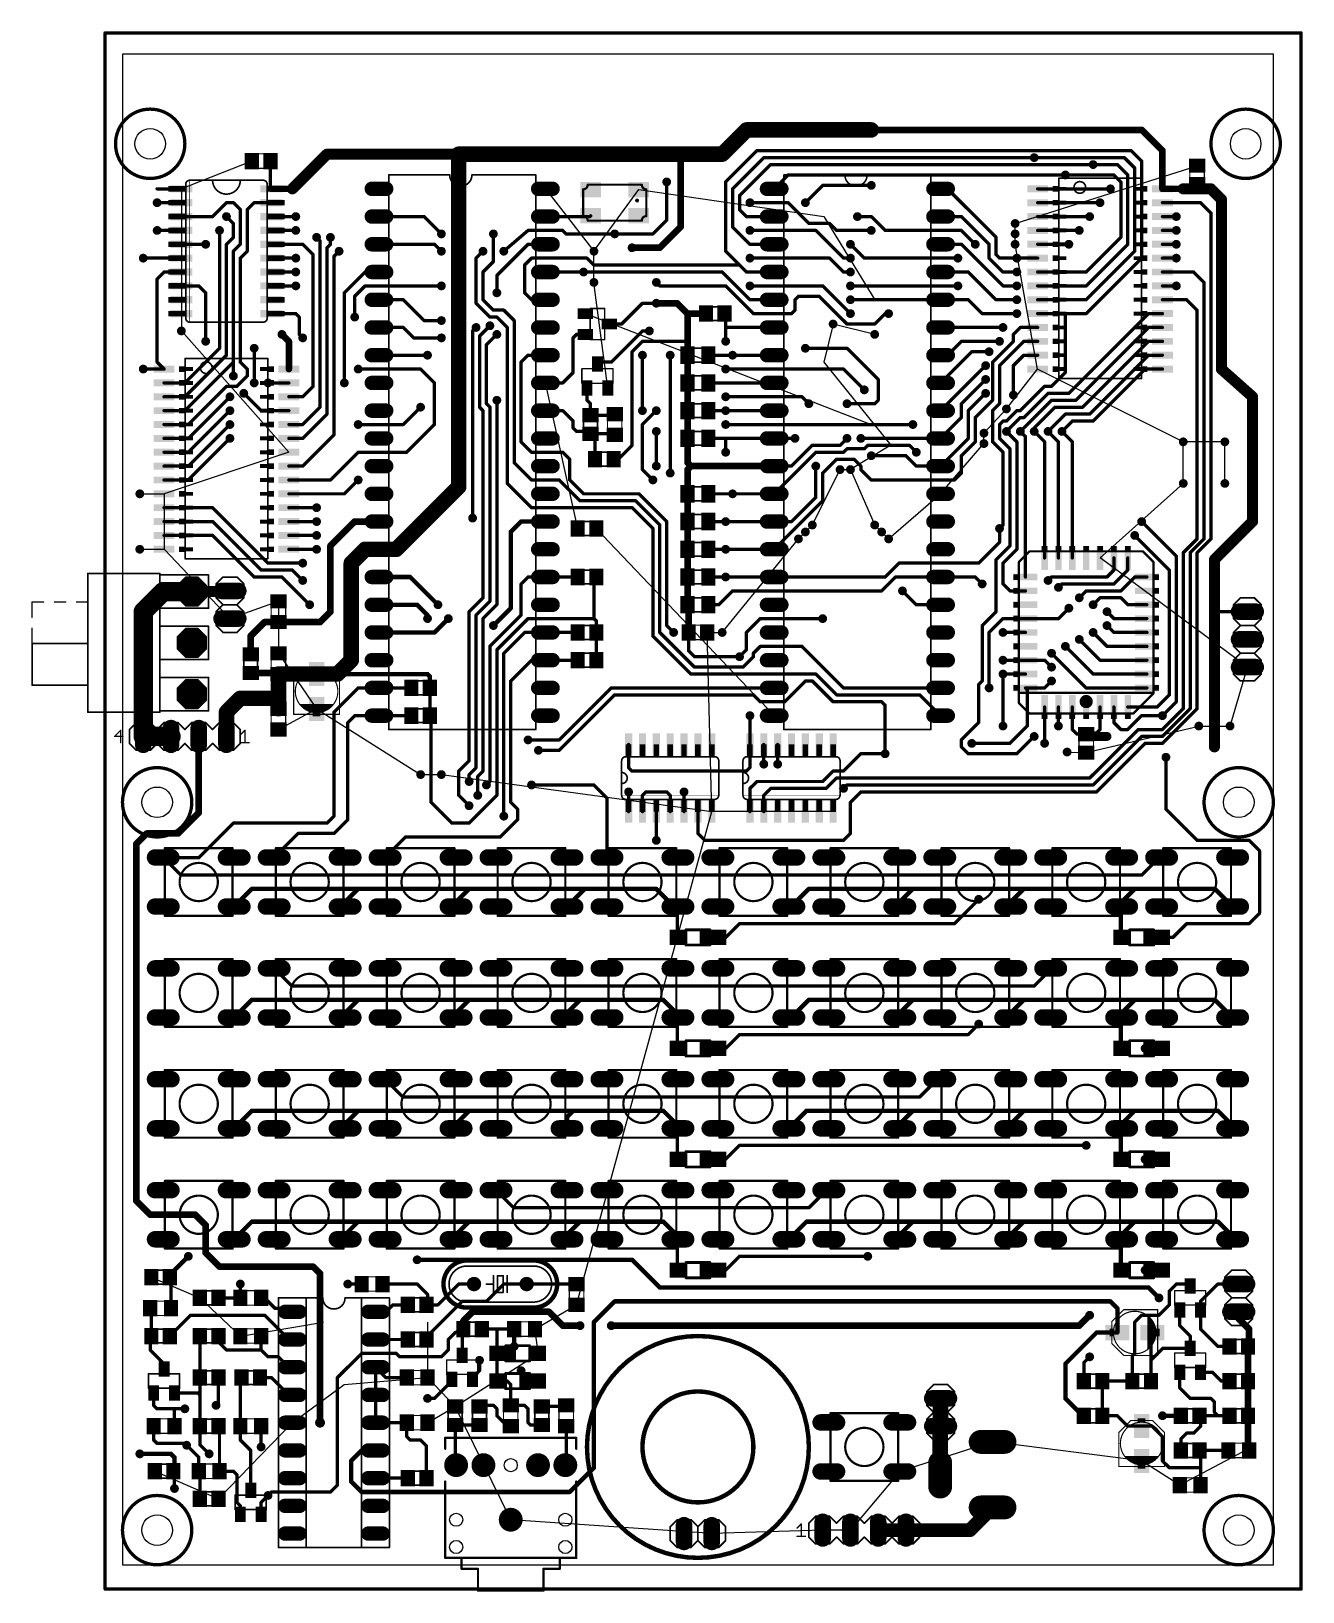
# Model space of a CAD drawing. Extents: x -8 to 108, y -2 to 140.
import ezdxf

# ---------------------------------------------------------------- set-up
doc = ezdxf.new("R2010")
doc.units = 0
for name, color, linetype in [('1', 22, 'CONTINUOUS'), ('17', 82, 'CONTINUOUS'), ('18', 82, 'CONTINUOUS'), ('19', 53, 'CONTINUOUS'), ('20', 7, 'CONTINUOUS'), ('21', 253, 'CONTINUOUS'), ('44', 253, 'CONTINUOUS'), ('46', 140, 'CONTINUOUS'), ('51', 253, 'CONTINUOUS')]:
    doc.layers.add(name, color=color, linetype=linetype)

# ---------------------------------------------------------------- blocks, each defined once
blk = doc.blocks.new('RECT')
blk.add_solid([(-0.5, -0.5), (0.5, -0.5), (-0.5, 0.5), (0.5, 0.5)])
blk = doc.blocks.new('LONGP100')
at = {"const_width": 1}
blk.add_lwpolyline([(-0.5, 0), (0.5, 0)], dxfattribs=at)
at = {"const_width": 0.5}
for points in [[(-0.5, 0.25, 1), (-0.5, -0.25)], [(0.5, -0.25, 1), (0.5, 0.25)]]:
    blk.add_lwpolyline(points, format="xyb", dxfattribs=at)
blk = doc.blocks.new('ROUNDP')
at = {"const_width": 0.5}
blk.add_lwpolyline([(0, -0.25, 1), (0, 0.25, 1), (0, -0.25)], format="xyb", dxfattribs=at)
blk = doc.blocks.new('OCTAGONP')
at = {"const_width": 0.5}
blk.add_lwpolyline([(-0.25, -0.1036), (-0.25, 0.1036), (-0.1036, 0.25), (0.1036, 0.25), (0.25, 0.1036), (0.25, -0.1036), (0.1036, -0.25), (-0.1036, -0.25), (-0.25, -0.1036), (-0.25, 0.1036)], dxfattribs=at)
blk = doc.blocks.new('ROUNDV')
at = {"const_width": 0.5}
blk.add_lwpolyline([(0, -0.25, 1), (0, 0.25, 1), (0, -0.25)], format="xyb", dxfattribs=at)

msp = doc.modelspace()

# ---------------------------------------------------------------- linework, layer by layer
at = {"layer": '1'}
for points, const_width in [([(-1.5875, 140.335), (107.95, 140.335)], 0.3048), ([(-1.5875, -2.2225), (-1.5875, 140.335)], 0.3048), ([(107.95, 140.335), (107.95, -2.2225)], 0.3048), ([(54.9275, 129.2225), (57.15, 131.445)], 1.4224), ([(57.15, 131.445), (68.58, 131.445)], 1.4224), ([(68.58, 131.445), (93.345, 131.445)], 0.6096), ([(95.25, 129.54), (93.345, 131.445)], 0.6096), ([(13.55, 128.5875), (13.55, 126.15)], 0.3048), ([(18.7325, 129.2225), (15.5575, 126.0475)], 1.016), ([(30.7975, 129.2225), (18.7325, 129.2225)], 1.016), ([(30.7975, 129.2225), (30.7975, 98.7425)], 1.4224), ([(30.7975, 129.2225), (51.1175, 129.2225)], 1.4224), ([(51.1175, 129.2225), (54.9275, 129.2225)], 1.4224), ([(51.1175, 122.555), (51.1175, 129.2225)], 0.6096), ([(58.1025, 129.54), (55.245, 126.6825)], 0.3048), ([(58.7375, 128.905), (55.88, 126.0475)], 0.3048), ([(92.3925, 129.54), (58.1025, 129.54)], 0.3048), ([(58.7375, 128.905), (83.5025, 128.905)], 0.3048), ([(91.7575, 128.905), (83.5025, 128.905)], 0.3048), ([(92.71, 127.9525), (91.7575, 128.905)], 0.3048), ([(93.345, 128.5875), (92.3925, 129.54)], 0.3048), ([(93.345, 119.6975), (93.345, 128.5875)], 0.3048), ([(95.25, 126.0475), (95.25, 129.54)], 0.6096), ([(56.515, 125.4125), (59.3725, 128.27)], 0.3048), ([(59.3725, 128.27), (88.9, 128.27)], 0.3048), ([(60.96, 127.3175), (59.69, 126.0475)], 0.3048), ([(60.96, 127.3175), (86.36, 127.3175)], 0.3048), ([(90.805, 127.3175), (86.36, 127.3175)], 0.3048), ([(91.1225, 128.27), (88.9, 128.27)], 0.3048), ([(91.44, 126.6825), (90.805, 127.3175)], 0.3048), ([(92.075, 127.3175), (91.1225, 128.27)], 0.3048), ([(92.075, 120.9675), (92.075, 127.3175)], 0.3048), ([(92.71, 120.3325), (92.71, 127.9525)], 0.3048), ([(5.3975, 126.0475), (3.175, 126.0475)], 0.3048), ([(13.6525, 126.0475), (15.5575, 126.0475)], 0.6096), ([(13.55, 126.15), (13.6525, 126.0475)], 0.3048), ([(49.8475, 123.19), (49.8475, 126.6825)], 0.3048), ([(55.245, 126.6825), (55.245, 120.3325)], 0.3048), ([(55.88, 126.0475), (55.88, 122.555)], 0.3048), ([(62.5475, 124.7775), (64.135, 126.365)], 0.3048), ([(64.135, 126.365), (68.58, 126.365)], 0.3048), ([(74.93, 126.0475), (75.565, 126.0475)], 0.3048), ([(75.565, 126.0475), (80.01, 121.6025)], 0.3048), ([(83.82, 126.0475), (90.4875, 126.0475)], 0.3048), ([(91.44, 121.6025), (91.44, 126.6825)], 0.3048), ([(95.25, 126.0475), (97.155, 126.0475)], 0.6096), ([(99.695, 126.0475), (97.155, 126.0475)], 1.016), ([(97.155, 126.0475), (98.005, 126.0475)], 0.6096), ([(98.005, 126.0475), (98.425, 126.4675)], 0.6096), ([(100.6475, 125.095), (99.695, 126.0475)], 1.016), ([(5.3975, 124.7775), (3.175, 124.7775)], 0.3048), ([(9.525, 124.7775), (8.255, 123.5075)], 0.3048), ([(10.16, 124.7775), (9.525, 124.7775)], 0.3048), ([(10.795, 124.1425), (10.16, 124.7775)], 0.3048), ([(12.065, 124.7775), (11.43, 124.1425)], 0.3048), ([(13.6525, 124.7775), (12.065, 124.7775)], 0.3048), ([(56.515, 125.4125), (56.515, 124.1425)], 0.3048), ([(57.4675, 124.7775), (60.96, 124.7775)], 0.3048), ([(60.96, 124.7775), (62.865, 122.8725)], 0.3048), ([(83.82, 124.7775), (89.535, 124.7775)], 0.3048), ([(95.25, 124.7775), (98.7425, 124.7775)], 0.3048), ([(98.7425, 124.7775), (99.695, 123.825)], 0.3048), ([(100.6475, 109.5375), (100.6475, 125.095)], 1.016), ([(8.255, 123.5075), (5.3975, 123.5075)], 0.3048), ([(10.16, 122.8725), (9.525, 123.5075)], 0.3048), ([(10.16, 121.6025), (10.16, 122.8725)], 0.3048), ([(10.795, 120.9675), (10.795, 124.1425)], 0.3048), ([(11.43, 120.3325), (11.43, 124.1425)], 0.3048), ([(15.875, 123.5075), (13.6525, 123.5075)], 0.3048), ([(23.495, 123.5075), (27.6225, 123.5075)], 0.3048), ([(27.6225, 123.5075), (29.21, 121.92)], 0.3048), ([(38.735, 123.5075), (42.815, 123.5075)], 0.3048), ([(42.815, 123.5075), (42.885, 123.5775)], 0.3048), ([(48.5775, 121.92), (49.8475, 123.19)], 0.3048), ([(56.515, 124.1425), (57.15, 123.5075)], 0.3048), ([(57.15, 123.5075), (59.69, 123.5075)], 0.3048), ([(62.865, 122.8725), (64.77, 122.8725)], 0.3048), ([(64.77, 122.8725), (65.405, 122.2375)], 0.3048), ([(67.31, 123.5075), (68.58, 123.5075)], 0.3048), ([(68.58, 123.5075), (69.85, 122.2375)], 0.3048), ([(76.835, 123.5075), (74.93, 123.5075)], 0.3048), ([(79.375, 120.9675), (76.835, 123.5075)], 0.3048), ([(83.82, 123.5075), (88.5825, 123.5075)], 0.3048), ([(96.52, 123.5075), (95.25, 123.5075)], 0.3048), ([(99.695, 123.825), (99.695, 93.98)], 0.3048), ([(5.3975, 122.2375), (3.175, 122.2375)], 0.3048), ([(8.89, 111.4425), (8.89, 122.2375)], 0.3048), ([(9.525, 120.9675), (10.16, 121.6025)], 0.3048), ([(15.875, 122.2375), (13.6525, 122.2375)], 0.3048), ([(18.0975, 121.285), (17.78, 121.6025)], 0.3048), ([(19.05, 120.9675), (19.05, 121.6025)], 0.3048), ([(33.9725, 119.38), (33.9725, 121.92)], 0.3048), ([(34.925, 120.3325), (37.1475, 122.2375)], 0.3048), ([(37.1475, 122.2375), (40.3225, 122.2375)], 0.3048), ([(40.3225, 122.2375), (40.64, 121.92)], 0.3048), ([(40.64, 121.92), (45.085, 121.92)], 0.3048), ([(45.085, 121.92), (48.5775, 121.92)], 0.3048), ([(51.1175, 122.555), (49.2125, 120.65)], 0.6096), ([(55.88, 122.555), (57.4675, 120.9675)], 0.3048), ([(63.5, 122.2375), (57.4675, 122.2375)], 0.3048), ([(66.04, 119.6975), (63.5, 122.2375)], 0.3048), ([(68.58, 122.2375), (65.405, 122.2375)], 0.3048), ([(69.85, 122.2375), (76.835, 122.2375)], 0.3048), ([(76.835, 122.2375), (78.105, 120.9675)], 0.3048), ([(80.01, 121.6025), (80.01, 120.015)], 0.3048), ([(83.82, 122.2375), (87.63, 122.2375)], 0.3048), ([(88.265, 118.4275), (91.44, 121.6025)], 0.3048), ([(96.52, 122.2375), (95.25, 122.2375)], 0.3048), ([(7.62, 120.9675), (5.3975, 120.9675)], 0.3048), ([(9.525, 110.8075), (9.525, 120.9675)], 0.3048), ([(10.16, 120.3325), (10.795, 120.9675)], 0.3048), ([(10.16, 110.1725), (10.16, 120.3325)], 0.3048), ([(10.795, 119.6975), (11.43, 120.3325)], 0.3048), ([(16.51, 120.9675), (13.6525, 120.9675)], 0.3048), ([(17.4625, 120.015), (16.51, 120.9675)], 0.3048), ([(17.4625, 107.95), (17.4625, 120.015)], 0.3048), ([(18.0975, 106.045), (18.0975, 121.285)], 0.3048), ([(18.7325, 120.65), (19.05, 120.9675)], 0.3048), ([(18.7325, 105.41), (18.7325, 120.65)], 0.3048), ([(19.3675, 119.8563), (19.8438, 120.3325)], 0.3048), ([(23.495, 120.9675), (28.575, 120.9675)], 0.3048), ([(28.575, 120.9675), (29.21, 120.3325)], 0.3048), ([(32.385, 119.6975), (33.02, 120.3325)], 0.3048), ([(34.29, 118.11), (37.1475, 120.9675)], 0.3048), ([(37.1475, 120.9675), (38.735, 120.9675)], 0.3048), ([(49.2125, 120.65), (46.6725, 120.65)], 0.6096), ([(55.245, 120.3325), (56.515, 119.0625)], 0.3048), ([(57.4675, 120.9675), (59.69, 120.9675)], 0.3048), ([(66.675, 120.9675), (67.945, 119.6975)], 0.3048), ([(76.835, 120.9675), (74.93, 120.9675)], 0.3048), ([(80.645, 117.1575), (76.835, 120.9675)], 0.3048), ([(79.375, 119.6975), (79.375, 120.9675)], 0.3048), ([(80.01, 120.015), (80.3275, 119.6975)], 0.3048), ([(83.82, 120.9675), (86.6775, 120.9675)], 0.3048), ([(88.265, 117.1575), (92.075, 120.9675)], 0.3048), ([(88.265, 115.8875), (92.71, 120.3325)], 0.3048), ([(96.52, 120.9675), (95.25, 120.9675)], 0.3048), ([(1.905, 119.6975), (5.3975, 119.6975)], 0.3048), ([(10.795, 110.1725), (10.795, 119.6975)], 0.3048), ([(13.6525, 119.6975), (15.875, 119.6975)], 0.3048), ([(19.3675, 103.505), (19.3675, 119.8563)], 0.3048), ([(32.385, 115.57), (32.385, 119.6975)], 0.3048), ([(33.02, 118.4275), (33.9725, 119.38)], 0.3048), ([(36.83, 119.0625), (37.465, 119.6975)], 0.3048), ([(36.83, 116.5225), (36.83, 119.0625)], 0.3048), ([(37.465, 119.6975), (42.545, 119.6975)], 0.3048), ([(42.545, 119.6975), (43.18, 119.0625)], 0.3048), ([(43.18, 119.0625), (56.515, 119.0625)], 0.3048), ([(56.515, 119.0625), (57.15, 118.4275)], 0.3048), ([(64.77, 119.6975), (57.4675, 119.6975)], 0.3048), ([(66.04, 118.4275), (64.77, 119.6975)], 0.3048), ([(66.675, 119.6975), (66.04, 119.6975)], 0.3048), ([(67.945, 119.6975), (76.5175, 119.6975)], 0.3048), ([(80.645, 118.4275), (79.375, 119.6975)], 0.3048), ([(80.3275, 119.6975), (81.915, 119.6975)], 0.3048), ([(83.82, 119.6975), (81.915, 119.6975)], 0.3048), ([(88.265, 114.6175), (93.345, 119.6975)], 0.3048), ([(96.52, 119.6975), (95.25, 119.6975)], 0.3048), ([(3.81, 118.4275), (3.175, 117.7925)], 0.3048), ([(3.175, 117.7925), (3.175, 110.1725)], 0.3048), ([(5.3975, 118.4275), (3.81, 118.4275)], 0.3048), ([(5.3975, 117.1575), (6.985, 117.1575)], 0.3048), ([(6.985, 117.1575), (7.62, 116.5225)], 0.3048), ([(15.875, 118.4275), (13.6525, 118.4275)], 0.3048), ([(13.6525, 117.1575), (15.875, 117.1575)], 0.3048), ([(20.32, 116.5225), (22.225, 118.4275)], 0.3048), ([(22.225, 117.1575), (21.2725, 116.205)], 0.3048), ([(22.225, 118.4275), (23.495, 118.4275)], 0.3048), ([(29.21, 117.1575), (22.225, 117.1575)], 0.3048), ([(33.02, 115.8875), (33.02, 118.4275)], 0.3048), ([(34.29, 116.5225), (34.29, 118.11)], 0.3048), ([(38.735, 118.4275), (42.2275, 118.4275)], 0.3048), ([(54.9275, 118.4275), (42.2275, 118.4275)], 0.3048), ([(49.2125, 117.1575), (48.895, 117.475)], 0.3048), ([(55.245, 117.1575), (49.2125, 117.1575)], 0.3048), ([(57.4675, 115.8875), (54.9275, 118.4275)], 0.3048), ([(57.785, 114.6175), (55.245, 117.1575)], 0.3048), ([(57.15, 118.4275), (59.69, 118.4275)], 0.3048), ([(64.135, 117.1575), (57.4675, 117.1575)], 0.3048), ([(66.675, 114.6175), (64.135, 117.1575)], 0.3048), ([(66.675, 118.4275), (66.04, 118.4275)], 0.3048), ([(66.675, 117.1575), (76.5175, 117.1575)], 0.3048), ([(77.47, 118.4275), (74.93, 118.4275)], 0.3048), ([(80.01, 115.8875), (77.47, 118.4275)], 0.3048), ([(81.915, 118.4275), (80.645, 118.4275)], 0.3048), ([(81.915, 117.1575), (80.645, 117.1575)], 0.3048), ([(83.82, 118.4275), (88.265, 118.4275)], 0.3048), ([(83.82, 117.1575), (88.265, 117.1575)], 0.3048), ([(95.25, 118.4275), (98.1075, 118.4275)], 0.3048), ([(96.52, 117.1575), (95.25, 117.1575)], 0.3048), ([(98.1075, 118.4275), (99.06, 117.475)], 0.3048), ([(99.06, 117.475), (99.06, 93.98)], 0.3048), ([(7.62, 116.5225), (7.62, 112.0775)], 0.3048), ([(20.32, 108.2675), (20.32, 116.5225)], 0.3048), ([(21.2725, 116.205), (21.2725, 114.3)], 0.3048), ([(23.495, 115.8875), (25.7175, 115.8875)], 0.3048), ([(25.7175, 115.8875), (27.6225, 113.9825)], 0.3048), ([(33.9725, 114.935), (33.02, 115.8875)], 0.3048), ([(37.465, 115.8875), (36.83, 116.5225)], 0.3048), ([(38.735, 115.8875), (37.465, 115.8875)], 0.3048), ([(50.8, 115.57), (48.895, 115.57)], 0.6096), ([(51.7525, 114.6175), (50.8, 115.57)], 0.6096), ([(59.69, 115.8875), (57.4675, 115.8875)], 0.3048), ([(61.9125, 116.205), (61.595, 115.8875)], 0.3048), ([(61.595, 115.8875), (61.595, 114.935)], 0.3048), ([(63.8175, 116.205), (61.9125, 116.205)], 0.3048), ([(66.3575, 113.665), (63.8175, 116.205)], 0.3048), ([(66.675, 115.8875), (74.93, 115.8875)], 0.3048), ([(77.47, 115.8875), (74.93, 115.8875)], 0.3048), ([(78.74, 114.6175), (77.47, 115.8875)], 0.3048), ([(81.915, 115.8875), (80.01, 115.8875)], 0.3048), ([(83.82, 115.8875), (88.265, 115.8875)], 0.3048), ([(95.25, 115.8875), (97.4725, 115.8875)], 0.3048), ([(97.4725, 115.8875), (98.425, 114.935)], 0.3048), ([(13.6525, 114.6175), (15.875, 114.6175)], 0.3048), ([(15.875, 114.6175), (16.1925, 114.3)], 0.3048), ([(16.1925, 114.3), (16.1925, 112.7125)], 0.3048), ([(33.655, 114.3), (32.385, 115.57)], 0.3048), ([(34.29, 114.3), (33.655, 114.3)], 0.3048), ([(34.925, 114.935), (33.9725, 114.935)], 0.3048), ([(35.2425, 113.3475), (34.29, 114.3)], 0.3048), ([(35.8775, 113.9825), (34.925, 114.935)], 0.3048), ([(45.72, 113.665), (47.625, 115.57)], 0.3048), ([(47.625, 115.57), (48.895, 115.57)], 0.3048), ([(51.7525, 112.0775), (51.7525, 114.6175)], 0.6096), ([(53.4425, 114.6175), (51.7525, 114.6175)], 0.6096), ([(55.245, 114.515), (55.1425, 114.6175)], 0.3048), ([(55.245, 113.3475), (55.245, 114.515)], 0.3048), ([(61.2775, 114.6175), (57.785, 114.6175)], 0.3048), ([(61.595, 114.935), (61.2775, 114.6175)], 0.3048), ([(69.85, 114.6175), (68.8975, 113.665)], 0.3048), ([(70.1675, 114.6175), (69.85, 114.6175)], 0.3048), ([(81.915, 114.6175), (78.74, 114.6175)], 0.3048), ([(86.36, 114.6175), (83.82, 114.6175)], 0.3048), ([(86.36, 109.22), (86.36, 114.6175)], 0.3048), ([(86.36, 114.6175), (88.265, 114.6175)], 0.3048), ([(93.98, 114.6175), (86.6775, 107.315)], 0.3048), ([(95.25, 114.6175), (93.98, 114.6175)], 0.3048), ([(98.425, 114.935), (98.425, 93.98)], 0.3048), ([(15.24, 112.0775), (14.605, 112.7125)], 0.6096), ([(23.495, 113.3475), (25.7175, 113.3475)], 0.3048), ([(25.7175, 113.3475), (26.67, 112.395)], 0.3048), ([(27.6225, 113.9825), (29.21, 113.9825)], 0.3048), ([(32.0675, 113.03), (32.385, 113.3475)], 0.3048), ([(32.0675, 95.885), (32.0675, 113.03)], 0.3048), ([(33.655, 113.5063), (32.7025, 112.5538)], 0.3048), ([(35.2425, 99.06), (35.2425, 113.3475)], 0.3048), ([(35.8775, 100.965), (35.8775, 113.9825)], 0.3048), ([(44.5975, 113.665), (45.72, 113.665)], 0.3048), ([(47.625, 113.03), (44.7675, 110.1725)], 0.3048), ([(48.26, 113.03), (47.625, 113.03)], 0.3048), ([(55.245, 112.0775), (55.245, 113.3475)], 0.3048), ([(59.69, 113.3475), (55.245, 113.3475)], 0.3048), ([(68.8975, 113.665), (66.3575, 113.665)], 0.3048), ([(80.645, 113.3475), (74.93, 113.3475)], 0.3048), ([(82.2325, 113.3475), (81.5975, 112.7125)], 0.3048), ([(83.82, 113.3475), (82.2325, 113.3475)], 0.3048), ([(93.98, 113.3475), (87.3125, 106.68)], 0.3048), ([(95.25, 113.3475), (93.98, 113.3475)], 0.3048), ([(5.715, 108.2675), (8.89, 111.4425)], 0.3048), ([(12.065, 108.2675), (12.065, 111.4425)], 0.3048), ([(15.24, 109.5375), (15.24, 112.0775)], 0.6096), ([(16.1925, 112.7125), (16.51, 112.395)], 0.3048), ([(26.67, 112.395), (29.21, 112.395)], 0.3048), ([(32.7025, 112.5538), (32.7025, 106.045)], 0.3048), ([(33.3375, 111.76), (34.29, 112.7125)], 0.3048), ([(33.3375, 106.3625), (33.3375, 111.76)], 0.3048), ([(41.275, 112.395), (41.5925, 112.7125)], 0.3048), ([(41.275, 109.22), (41.275, 112.395)], 0.3048), ([(41.5925, 112.7125), (42.395, 112.7125)], 0.3048), ([(42.395, 112.7125), (42.3975, 112.715)], 0.3048), ([(46.6725, 111.125), (47.625, 112.0775)], 0.3048), ([(47.625, 112.0775), (51.7525, 112.0775)], 0.3048), ([(51.7525, 110.8075), (51.7525, 112.0775)], 0.6096), ([(66.3575, 111.4425), (62.5475, 111.4425)], 0.3048), ([(66.3575, 111.4425), (69.215, 108.585)], 0.3048), ([(75.565, 110.8075), (76.835, 112.0775)], 0.3048), ([(76.835, 112.0775), (80.3275, 112.0775)], 0.3048), ([(81.5975, 112.0775), (79.6925, 110.1725)], 0.3048), ([(82.55, 112.0775), (80.3275, 109.855)], 0.3048), ([(81.5975, 112.7125), (81.5975, 112.0775)], 0.3048), ([(83.82, 112.0775), (82.55, 112.0775)], 0.3048), ([(93.98, 112.0775), (87.9475, 106.045)], 0.3048), ([(95.25, 112.0775), (93.98, 112.0775)], 0.3048), ([(3.175, 110.1725), (3.81, 109.5375)], 0.3048), ([(5.715, 106.9975), (9.525, 110.8075)], 0.3048), ([(5.715, 105.7275), (10.16, 110.1725)], 0.3048), ([(10.16, 108.9025), (10.16, 110.1725)], 0.3048), ([(11.43, 109.5375), (10.795, 110.1725)], 0.3048), ([(27.94, 110.8075), (23.495, 110.8075)], 0.3048), ([(37.1475, 110.8075), (36.5125, 110.1725)], 0.3048), ([(36.5125, 110.1725), (36.5125, 102.87)], 0.3048), ([(38.735, 110.8075), (37.1475, 110.8075)], 0.3048), ([(43.6675, 110.1725), (43.4975, 110.0025)], 0.3048), ([(44.7675, 110.1725), (43.6675, 110.1725)], 0.3048), ([(46.6725, 102.5525), (46.6725, 111.125)], 0.3048), ([(47.625, 105.7275), (47.625, 110.8075)], 0.3048), ([(50.165, 100.0125), (50.165, 110.8075)], 0.3048), ([(51.755, 110.8075), (51.755, 108.2675)], 0.6096), ([(53.655, 110.8075), (55.88, 110.8075)], 0.3048), ([(55.88, 110.8075), (59.69, 110.8075)], 0.3048), ([(74.93, 108.2675), (77.7875, 111.125)], 0.3048), ([(74.93, 110.8075), (75.565, 110.8075)], 0.3048), ([(77.7875, 111.125), (79.375, 111.125)], 0.3048), ([(79.6925, 110.1725), (79.6925, 106.68)], 0.3048), ([(81.5975, 109.855), (82.55, 110.8075)], 0.3048), ([(82.55, 110.8075), (83.82, 110.8075)], 0.3048), ([(93.98, 110.8075), (88.5825, 105.41)], 0.3048), ([(95.25, 110.8075), (93.98, 110.8075)], 0.3048), ([(1.905, 109.5375), (3.81, 109.5375)], 0.3048), ([(10.4775, 107.95), (11.43, 108.9025)], 0.3048), ([(11.43, 108.9025), (11.43, 109.5375)], 0.3048), ([(27.305, 109.5375), (21.59, 109.5375)], 0.3048), ([(28.575, 108.2675), (27.305, 109.5375)], 0.3048), ([(40.3225, 108.2675), (41.275, 109.22)], 0.3048), ([(55.245, 109.5375), (66.04, 109.5375)], 0.3048), ([(66.04, 109.5375), (67.945, 107.6325)], 0.3048), ([(69.215, 108.585), (69.215, 106.68)], 0.3048), ([(74.93, 105.7275), (79.0575, 109.855)], 0.3048), ([(76.835, 106.3625), (79.0575, 108.585)], 0.3048), ([(80.3275, 109.855), (80.3275, 106.3625)], 0.3048), ([(81.5975, 107.1562), (81.5975, 109.855)], 0.3048), ([(85.09, 107.95), (86.36, 109.22)], 0.3048), ([(93.6625, 109.5375), (88.9, 104.775)], 0.3048), ([(95.25, 109.5375), (93.6625, 109.5375)], 0.3048), ([(103.505, 106.9975), (100.6475, 109.5375)], 1.016), ([(3.81, 108.2675), (5.715, 108.2675)], 0.3048), ([(6.0325, 104.4575), (9.525, 107.95)], 0.3048), ([(9.525, 107.95), (10.4775, 107.95)], 0.3048), ([(12.7, 105.7275), (11.1125, 107.315)], 0.3048), ([(15.24, 108.2675), (13.335, 108.2675)], 0.3048), ([(16.51, 106.9975), (17.4625, 107.95)], 0.3048), ([(28.575, 104.4575), (28.575, 108.2675)], 0.3048), ([(38.735, 108.2675), (40.3225, 108.2675)], 0.3048), ([(42.545, 107.8), (42.5475, 107.8025)], 0.3048), ([(42.545, 106.68), (42.545, 107.8)], 0.3048), ([(51.755, 108.2675), (51.755, 105.7275)], 0.6096), ([(53.655, 108.2675), (59.69, 108.2675)], 0.3048), ([(77.47, 105.7275), (79.0575, 107.315)], 0.3048), ([(82.2325, 105.7275), (84.455, 107.95)], 0.3048), ([(82.55, 105.0925), (84.7725, 107.315)], 0.3048), ([(84.455, 107.95), (85.09, 107.95)], 0.3048), ([(84.7725, 107.315), (86.6775, 107.315)], 0.3048), ([(103.505, 95.5675), (103.505, 106.9975)], 1.016), ([(3.81, 106.9975), (5.715, 106.9975)], 0.3048), ([(3.81, 105.7275), (5.715, 105.7275)], 0.3048), ([(6.0325, 103.1875), (9.8425, 106.9975)], 0.3048), ([(6.0325, 101.9175), (9.8425, 105.7275)], 0.3048), ([(15.24, 105.7275), (12.7, 105.7275)], 0.3048), ([(15.24, 106.9975), (16.51, 106.9975)], 0.3048), ([(18.0975, 106.045), (16.51, 104.4575)], 0.3048), ([(25.7175, 104.4575), (27.305, 106.045)], 0.3048), ([(32.7025, 106.045), (33.02, 105.7275)], 0.3048), ([(33.02, 105.7275), (33.02, 88.5825)], 0.3048), ([(33.655, 106.045), (33.3375, 106.3625)], 0.3048), ([(33.655, 88.265), (33.655, 106.045)], 0.3048), ([(34.29, 106.68), (34.29, 87.9475)], 0.3048), ([(38.735, 105.7275), (40.3225, 105.7275)], 0.3048), ([(40.3225, 105.7275), (41.275, 104.775)], 0.3048), ([(42.8625, 106.3625), (42.545, 106.68)], 0.3048), ([(42.8625, 105.3075), (42.8625, 106.3625)], 0.3048), ([(47.625, 104.4575), (48.895, 105.7275)], 0.3048), ([(51.755, 105.7275), (51.755, 103.1875)], 0.6096), ([(55.245, 105.7275), (53.655, 105.7275)], 0.3048), ([(55.245, 106.9975), (62.23, 106.9975)], 0.3048), ([(59.69, 105.7275), (55.245, 105.7275)], 0.3048), ([(62.23, 106.9975), (62.865, 106.3625)], 0.3048), ([(68.8975, 106.3625), (66.3575, 106.3625)], 0.3048), ([(69.215, 106.68), (68.8975, 106.3625)], 0.3048), ([(76.835, 105.0925), (76.835, 106.3625)], 0.3048), ([(77.47, 103.1875), (77.47, 105.7275)], 0.3048), ([(79.6925, 106.68), (78.105, 105.0925)], 0.3048), ([(80.3275, 106.3625), (79.6925, 105.7275)], 0.3048), ([(79.6925, 105.7275), (79.6925, 102.87)], 0.3048), ([(80.9625, 104.775), (81.915, 105.7275)], 0.3048), ([(81.915, 105.7275), (82.2325, 105.7275)], 0.3048), ([(82.2325, 103.8225), (85.09, 106.68)], 0.3048), ([(83.5025, 104.14), (85.4075, 106.045)], 0.3048), ([(85.09, 106.68), (87.3125, 106.68)], 0.3048), ([(85.4075, 106.045), (87.9475, 106.045)], 0.3048), ([(3.81, 104.4575), (6.0325, 104.4575)], 0.3048), ([(6.0325, 100.6475), (9.8425, 104.4575)], 0.3048), ([(16.51, 104.4575), (15.24, 104.4575)], 0.3048), ([(16.51, 103.1875), (18.7325, 105.41)], 0.3048), ([(21.59, 104.4575), (25.7175, 104.4575)], 0.3048), ([(26.035, 101.9175), (28.575, 104.4575)], 0.3048), ([(41.275, 104.775), (41.275, 104.14)], 0.3048), ([(42.8625, 105.3075), (45.3025, 105.3075)], 0.3048), ([(45.3025, 105.3075), (45.085, 105.4075)], 0.3048), ([(47.625, 100.33), (47.625, 104.4575)], 0.3048), ([(55.245, 104.4575), (72.39, 104.4575)], 0.3048), ([(74.93, 103.1875), (76.835, 105.0925)], 0.3048), ([(78.105, 105.0925), (78.105, 102.87)], 0.3048), ([(80.3275, 104.4575), (80.645, 104.775)], 0.3048), ([(80.3275, 103.1875), (80.3275, 104.4575)], 0.3048), ([(80.645, 104.775), (80.9625, 104.775)], 0.3048), ([(80.9625, 103.8225), (82.2325, 105.0925)], 0.3048), ([(82.2325, 105.0925), (82.55, 105.0925)], 0.3048), ([(84.7725, 103.8225), (86.36, 105.41)], 0.3048), ([(86.0425, 103.8225), (86.995, 104.775)], 0.3048), ([(86.36, 105.41), (88.5825, 105.41)], 0.3048), ([(86.995, 104.775), (88.9, 104.775)], 0.3048), ([(3.81, 103.1875), (6.0325, 103.1875)], 0.3048), ([(6.0325, 99.3775), (9.8425, 103.1875)], 0.3048), ([(15.24, 103.1875), (16.51, 103.1875)], 0.3048), ([(16.51, 100.6475), (19.3675, 103.505)], 0.3048), ([(36.5125, 102.87), (37.465, 101.9175)], 0.3048), ([(41.275, 104.14), (41.5925, 103.8225)], 0.3048), ([(41.5925, 103.8225), (42.6475, 103.8225)], 0.3048), ([(42.6475, 103.8225), (42.8625, 103.6075)], 0.3048), ([(42.8625, 103.6075), (45.3025, 103.6075)], 0.3048), ([(43.2825, 103.1875), (42.8625, 103.6075)], 0.3048), ([(43.2825, 101.2825), (43.2825, 103.1875)], 0.3048), ([(45.3025, 103.6075), (45.085, 103.5075)], 0.3048), ([(48.895, 100.6475), (48.895, 103.8225)], 0.3048), ([(51.755, 103.1875), (51.755, 100.9625)], 0.6096), ([(55.245, 103.1875), (53.655, 103.1875)], 0.3048), ([(59.69, 103.1875), (55.245, 103.1875)], 0.3048), ([(55.245, 101.9175), (55.245, 103.1875)], 0.3048), ([(61.595, 103.1875), (59.69, 103.1875)], 0.3048), ([(65.7225, 102.5525), (66.3575, 103.1875)], 0.3048), ([(67.6275, 103.1875), (74.93, 103.1875)], 0.3048), ([(74.93, 100.6475), (77.47, 103.1875)], 0.3048), ([(78.105, 102.87), (76.835, 101.6)], 0.3048), ([(79.6925, 102.87), (80.645, 101.9175)], 0.3048), ([(80.3275, 103.1875), (81.28, 102.235)], 0.3048), ([(81.915, 102.87), (80.9625, 103.8225)], 0.3048), ([(81.915, 93.0275), (81.915, 102.87)], 0.3048), ([(82.705, 103.35), (82.2325, 103.8225)], 0.3048), ([(82.705, 90.4875), (82.705, 103.35)], 0.3048), ([(83.5025, 103.8225), (83.5025, 104.14)], 0.3048), ([(84.455, 102.87), (83.5025, 103.8225)], 0.3048), ([(84.455, 92.2375), (84.455, 102.87)], 0.3048), ([(85.725, 102.87), (84.7725, 103.8225)], 0.3048), ([(85.725, 92.2375), (85.725, 102.87)], 0.3048), ([(86.995, 102.87), (86.0425, 103.8225)], 0.3048), ([(86.995, 92.2375), (86.995, 102.87)], 0.3048), ([(3.81, 101.9175), (6.0325, 101.9175)], 0.3048), ([(19.05, 99.3775), (21.59, 101.9175)], 0.3048), ([(21.59, 101.9175), (26.035, 101.9175)], 0.3048), ([(37.465, 101.9175), (40.3225, 101.9175)], 0.3048), ([(40.3225, 101.9175), (40.9575, 101.2825)], 0.3048), ([(45.4025, 101.2825), (46.6725, 102.5525)], 0.3048), ([(59.69, 98.1075), (63.5, 101.9175)], 0.3048), ([(61.2775, 100.6475), (63.1825, 102.5525)], 0.3048), ([(63.1825, 102.5525), (65.7225, 102.5525)], 0.3048), ([(63.5, 101.9175), (66.04, 101.9175)], 0.3048), ([(66.04, 101.9175), (66.3575, 102.235)], 0.3048), ([(66.3575, 102.235), (67.945, 102.235)], 0.3048), ([(67.945, 102.235), (68.2625, 102.5525)], 0.3048), ([(68.2625, 102.5525), (72.0725, 102.5525)], 0.3048), ([(71.755, 101.6), (68.58, 101.6)], 0.3048), ([(72.7075, 100.6475), (71.755, 101.6)], 0.3048), ([(72.0725, 102.5525), (72.7075, 101.9175)], 0.3048), ([(76.835, 101.6), (76.835, 100.0125)], 0.3048), ([(80.645, 101.9175), (80.645, 95.25)], 0.3048), ([(81.28, 102.235), (81.28, 93.345)], 0.3048), ([(3.81, 100.6475), (6.0325, 100.6475)], 0.3048), ([(15.24, 100.6475), (16.51, 100.6475)], 0.3048), ([(37.465, 99.3775), (35.8775, 100.965)], 0.3048), ([(40.9575, 101.2825), (40.9575, 99.3775)], 0.3048), ([(44.9825, 101.2825), (45.4025, 101.2825)], 0.3048), ([(48.5775, 99.3775), (47.625, 100.33)], 0.3048), ([(51.755, 100.9625), (52.07, 100.6475)], 0.6096), ([(51.755, 100.3325), (52.07, 100.6475)], 0.6096), ([(51.755, 98.1075), (51.755, 100.3325)], 0.6096), ([(52.07, 100.6475), (59.69, 100.6475)], 0.6096), ([(59.69, 100.6475), (61.2775, 100.6475)], 0.3048), ([(63.5, 97.79), (63.5, 100.6475)], 0.3048), ([(64.135, 100.0125), (65.405, 101.2825)], 0.3048), ([(64.135, 97.4725), (64.135, 100.0125)], 0.3048), ([(65.405, 101.2825), (66.9925, 101.2825)], 0.3048), ([(66.9925, 101.2825), (67.6275, 100.6475)], 0.3048), ([(67.6275, 100.6475), (67.6275, 100.33)], 0.3048), ([(67.6275, 100.33), (68.58, 99.3775)], 0.3048), ([(74.93, 100.6475), (72.7075, 100.6475)], 0.3048), ([(76.835, 100.0125), (76.2, 99.3775)], 0.3048), ([(3.81, 99.3775), (6.0325, 99.3775)], 0.3048), ([(15.24, 99.3775), (19.05, 99.3775)], 0.3048), ([(20.32, 98.1075), (21.59, 99.3775)], 0.3048), ([(25.0825, 93.0275), (30.7975, 98.7425)], 1.4224), ([(35.2425, 99.06), (37.465, 96.8375)], 0.3048), ([(40.005, 99.3775), (37.465, 99.3775)], 0.3048), ([(41.91, 97.4725), (40.005, 99.3775)], 0.3048), ([(40.9575, 99.3775), (42.2275, 98.1075)], 0.3048), ([(76.2, 99.3775), (68.58, 99.3775)], 0.3048), ([(15.24, 98.1075), (20.32, 98.1075)], 0.3048), ([(46.99, 97.4725), (41.91, 97.4725)], 0.3048), ([(42.2275, 98.1075), (47.3075, 98.1075)], 0.3048), ([(49.2125, 95.25), (46.99, 97.4725)], 0.3048), ([(47.3075, 98.1075), (49.8475, 95.5675)], 0.3048), ([(51.755, 95.5675), (51.755, 98.1075)], 0.6096), ([(53.655, 98.1075), (55.88, 98.1075)], 0.3048), ([(55.88, 98.1075), (59.69, 98.1075)], 0.3048), ([(59.69, 93.0275), (64.135, 97.4725)], 0.3048), ([(61.2775, 95.5675), (63.5, 97.79)], 0.3048), ([(3.81, 96.8375), (8.255, 96.8375)], 0.3048), ([(8.255, 96.8375), (13.335, 91.7575)], 0.3048), ([(15.24, 96.8375), (17.78, 96.8375)], 0.3048), ([(21.2725, 95.5675), (19.05, 93.345)], 0.6096), ([(23.495, 95.5675), (21.2725, 95.5675)], 0.6096), ([(37.465, 96.8375), (46.6725, 96.8375)], 0.3048), ([(46.6725, 96.8375), (48.5775, 94.9325)], 0.3048), ([(51.755, 93.0275), (51.755, 95.5675)], 0.6096), ([(100.0125, 92.075), (103.505, 95.5675)], 1.016), ([(3.81, 95.5675), (8.255, 95.5675)], 0.3048), ([(3.81, 94.2975), (8.255, 94.2975)], 0.3048), ([(8.255, 95.5675), (12.7, 91.1225)], 0.3048), ([(8.255, 94.2975), (12.065, 90.4875)], 0.3048), ([(15.24, 95.5675), (17.78, 95.5675)], 0.3048), ([(17.78, 94.2975), (15.24, 94.2975)], 0.3048), ([(36.5125, 95.5675), (35.56, 94.615)], 0.4064), ([(35.56, 94.615), (35.56, 87.63)], 0.4064), ([(38.735, 95.5675), (36.5125, 95.5675)], 0.4064), ([(48.5775, 94.9325), (48.5775, 85.09)], 0.3048), ([(49.2125, 85.4075), (49.2125, 95.25)], 0.3048), ([(49.8475, 95.5675), (49.8475, 86.0425)], 0.3048), ([(53.655, 95.5675), (55.245, 95.5675)], 0.3048), ([(55.245, 95.5675), (59.69, 95.5675)], 0.3048), ([(59.69, 95.5675), (61.2775, 95.5675)], 0.3048), ([(80.645, 95.25), (80.3275, 94.9325)], 0.3048), ([(80.3275, 93.6625), (80.3275, 94.9325)], 0.3048), ([(95.885, 91.1225), (92.71, 94.2975)], 0.3048), ([(96.52, 92.3925), (93.345, 95.5675)], 0.3048), ([(15.24, 93.0275), (17.78, 93.0275)], 0.3048), ([(19.05, 93.345), (19.05, 87.3125)], 0.6096), ([(22.225, 93.0275), (20.955, 91.7575)], 1.4224), ([(23.495, 93.0275), (22.225, 93.0275)], 1.4224), ([(23.495, 93.0275), (25.0825, 93.0275)], 1.4224), ([(51.755, 90.4875), (51.755, 93.0275)], 0.6096), ([(53.655, 93.0275), (55.245, 93.0275)], 0.3048), ([(55.245, 93.0275), (59.69, 93.0275)], 0.3048), ([(78.4225, 91.7575), (80.3275, 93.6625)], 0.3048), ([(81.28, 93.345), (80.01, 92.075)], 0.3048), ([(80.645, 91.7575), (81.915, 93.0275)], 0.3048), ([(98.425, 93.98), (97.155, 92.71)], 0.3048), ([(99.06, 93.98), (97.79, 92.71)], 0.3048), ([(99.695, 93.98), (98.425, 92.71)], 0.3048), ([(13.335, 91.7575), (16.51, 91.7575)], 0.3048), ([(20.955, 91.7575), (20.955, 82.8675)], 1.4224), ([(69.85, 90.4875), (71.12, 91.7575)], 0.3048), ([(71.12, 91.7575), (78.4225, 91.7575)], 0.3048), ([(80.01, 92.075), (80.01, 87.3125)], 0.3048), ([(80.645, 89.8525), (80.645, 91.7575)], 0.3048), ([(90.805, 92.2375), (90.805, 91.1225)], 0.3048), ([(92.075, 92.2375), (92.075, 91.1225)], 0.3048), ([(96.52, 79.0575), (96.52, 92.3925)], 0.3048), ([(97.155, 92.71), (97.155, 78.4225)], 0.3048), ([(97.79, 92.71), (97.79, 78.4225)], 0.3048), ([(98.425, 92.71), (98.425, 78.4225)], 0.3048), ([(100.0125, 87.3125), (100.0125, 92.075)], 1.016), ([(12.065, 90.4875), (14.605, 90.4875)], 0.3048), ([(12.7, 91.1225), (15.5575, 91.1225)], 0.3048), ([(14.605, 90.4875), (17.145, 87.9475)], 0.3048), ([(15.5575, 91.1225), (16.51, 90.17)], 0.3048), ([(23.495, 90.4875), (26.3525, 90.4875)], 0.4064), ([(26.3525, 90.4875), (28.8925, 87.9475)], 0.4064), ([(36.5125, 89.8525), (37.1475, 90.4875)], 0.3048), ([(37.1475, 90.4875), (38.735, 90.4875)], 0.3048), ([(41.695, 90.4875), (38.735, 90.4875)], 0.3048), ([(43.18, 90.2725), (43.395, 90.4875)], 0.3048), ([(43.18, 86.6775), (43.18, 90.2725)], 0.3048), ([(51.755, 90.4875), (51.755, 87.9475)], 0.6096), ([(53.655, 90.4875), (55.245, 90.4875)], 0.3048), ([(55.245, 90.4875), (59.69, 90.4875)], 0.3048), ([(59.69, 90.4875), (69.85, 90.4875)], 0.3048), ([(69.5325, 89.2175), (70.8025, 90.4875)], 0.3048), ([(70.8025, 90.4875), (74.93, 90.4875)], 0.3048), ([(78.105, 90.4875), (74.93, 90.4875)], 0.3048), ([(78.74, 89.8525), (78.105, 90.4875)], 0.3048), ([(85.09, 90.4875), (84.7725, 90.17)], 0.3048), ([(90.17, 90.4875), (85.09, 90.4875)], 0.3048), ([(90.805, 91.1225), (90.17, 90.4875)], 0.3048), ([(92.075, 91.1225), (90.805, 89.8525)], 0.3048), ([(92.71, 90.4875), (91.44, 89.2175)], 0.3048), ([(93.825, 90.4875), (92.71, 90.4875)], 0.3048), ([(95.885, 79.6925), (95.885, 91.1225)], 0.3048), ([(3.7465, 89.154), (1.905, 87.3125)], 1.778), ([(6.35, 89.154), (3.7465, 89.154)], 1.778), ([(6.35, 89.154), (10.0965, 89.154)], 1.016), ([(10.0965, 89.154), (9.8425, 89.2175)], 1.016), ([(33.02, 88.5825), (31.75, 87.3125)], 0.3048), ([(36.5125, 86.995), (36.5125, 89.8525)], 0.3048), ([(54.61, 87.9475), (55.88, 89.2175)], 0.3048), ([(55.88, 89.2175), (69.5325, 89.2175)], 0.3048), ([(71.4375, 89.2175), (72.7075, 87.9475)], 0.3048), ([(81.28, 89.2175), (80.645, 89.8525)], 0.3048), ([(82.705, 89.2175), (81.28, 89.2175)], 0.3048), ([(86.0425, 89.8525), (85.725, 89.535)], 0.3048), ([(90.805, 89.8525), (86.0425, 89.8525)], 0.3048), ([(88.265, 89.2175), (87.63, 88.5825)], 0.3048), ([(91.44, 89.2175), (88.265, 89.2175)], 0.3048), ([(88.9, 87.9475), (89.535, 88.5825)], 0.3048), ([(89.535, 88.5825), (91.44, 88.5825)], 0.3048), ([(91.44, 88.5825), (92.075, 87.9475)], 0.3048), ([(1.905, 87.3125), (1.905, 75.8825)], 1.778), ([(19.05, 87.3125), (18.0975, 86.36)], 0.6096), ([(26.9875, 87.9475), (23.495, 87.9475)], 0.4064), ([(27.94, 86.995), (26.9875, 87.9475)], 0.4064), ([(31.75, 87.3125), (31.75, 73.66)], 0.3048), ([(32.385, 86.995), (33.655, 88.265)], 0.3048), ([(34.29, 87.9475), (33.02, 86.6775)], 0.3048), ([(35.56, 87.63), (33.9725, 86.0425)], 0.4064), ([(51.755, 87.9475), (51.855, 87.9475)], 0.6096), ([(51.855, 87.9475), (51.855, 85.4075)], 0.6096), ([(53.655, 87.9475), (54.61, 87.9475)], 0.3048), ([(72.7075, 87.9475), (74.93, 87.9475)], 0.3048), ([(80.01, 87.3125), (78.74, 86.0425)], 0.3048), ([(85.725, 86.6775), (86.6775, 87.63)], 0.3048), ([(90.805, 86.6775), (90.17, 87.3125)], 0.3048), ([(92.075, 87.9475), (93.825, 87.9475)], 0.3048), ([(100.0125, 74.93), (100.0125, 87.3125)], 1.016), ([(103.0288, 87.3125), (100.0125, 87.3125)], 0.3048), ([(11.7475, 85.09), (13.0175, 86.36)], 0.6096), ([(13.0175, 86.36), (14.285, 86.36)], 0.6096), ([(14.285, 86.36), (14.2875, 86.3625)], 0.6096), ([(18.0975, 86.36), (14.2875, 86.3625)], 0.6096), ([(27.94, 86.6775), (27.94, 86.995)], 0.4064), ([(28.575, 85.4075), (29.845, 86.6775)], 0.4064), ([(32.385, 73.025), (32.385, 86.995)], 0.3048), ([(33.02, 86.6775), (33.02, 72.7075)], 0.3048), ([(33.655, 84.1375), (36.5125, 86.995)], 0.3048), ([(37.1475, 86.6775), (34.29, 83.82)], 0.3048), ([(43.18, 86.6775), (37.1475, 86.6775)], 0.3048), ([(43.395, 86.4625), (43.18, 86.6775)], 0.3048), ([(43.395, 85.4075), (43.395, 86.4625)], 0.3048), ([(49.8475, 86.0425), (50.4825, 85.4075)], 0.3048), ([(57.15, 85.4075), (58.42, 86.6775)], 0.3048), ([(58.42, 86.6775), (64.135, 86.6775)], 0.3048), ([(78.74, 86.0425), (78.74, 80.9625)], 0.3048), ([(79.375, 85.4075), (80.645, 86.6775)], 0.3048), ([(80.645, 86.6775), (82.705, 86.6775)], 0.3048), ([(82.705, 86.6775), (85.725, 86.6775)], 0.3048), ([(90.805, 85.4075), (90.17, 86.0425)], 0.3048), ([(93.825, 86.6775), (90.805, 86.6775)], 0.3048), ([(11.7475, 83.4), (11.7475, 85.09)], 0.6096), ([(23.495, 85.4075), (28.575, 85.4075)], 0.4064), ([(36.83, 85.4075), (34.925, 83.5025)], 0.3048), ([(38.735, 85.4075), (36.83, 85.4075)], 0.3048), ([(41.695, 85.4075), (38.735, 85.4075)], 0.3048), ([(43.395, 82.8675), (43.395, 85.4075)], 0.3048), ([(52.07, 81.5975), (48.5775, 85.09)], 0.3048), ([(52.3875, 82.2325), (49.2125, 85.4075)], 0.3048), ([(51.855, 85.4075), (51.855, 83.7175)], 0.3048), ([(57.15, 83.82), (57.15, 85.4075)], 0.3048), ([(79.375, 80.3275), (79.375, 85.4075)], 0.3048), ([(82.705, 85.4075), (80.645, 85.4075)], 0.3048), ([(89.535, 82.8675), (87.63, 84.7725)], 0.3048), ([(90.17, 84.1375), (88.9, 85.4075)], 0.3048), ([(93.825, 85.4075), (90.805, 85.4075)], 0.3048), ([(20.955, 82.8675), (19.685, 81.5975)], 1.4224), ([(33.655, 84.1375), (33.655, 71.755)], 0.3048), ([(34.29, 83.82), (34.29, 70.485)], 0.3048), ([(34.925, 83.5025), (34.925, 68.58)], 0.3048), ([(37.465, 82.8675), (35.56, 80.9625)], 0.3048), ([(38.735, 82.8675), (37.465, 82.8675)], 0.3048), ([(41.695, 82.8675), (38.735, 82.8675)], 0.3048), ([(51.855, 83.7175), (52.3875, 83.185)], 0.3048), ([(52.3875, 83.185), (56.515, 83.185)], 0.3048), ([(56.515, 83.185), (57.15, 83.82)], 0.3048), ([(56.8325, 82.2325), (57.785, 83.185)], 0.3048), ([(57.785, 83.5025), (58.42, 84.1375)], 0.3048), ([(57.785, 83.185), (57.785, 83.5025)], 0.3048), ([(62.23, 84.1375), (58.42, 84.1375)], 0.3048), ([(66.04, 80.3275), (62.23, 84.1375)], 0.3048), ([(80.645, 82.8675), (82.705, 82.8675)], 0.3048), ([(82.705, 82.8675), (84.455, 82.8675)], 0.3048), ([(84.455, 82.8675), (85.09, 82.2325)], 0.3048), ([(88.265, 80.3275), (85.09, 83.5025)], 0.3048), ([(88.9, 81.5975), (86.36, 84.1375)], 0.3048), ([(93.825, 82.8675), (89.535, 82.8675)], 0.3048), ([(93.825, 84.1375), (90.17, 84.1375)], 0.3048), ([(11.7475, 81.7), (14.1875, 81.7)], 0.6096), ([(14.29, 81.5975), (14.2875, 81.6)], 1.4224), ([(14.2875, 81.6), (14.2875, 79.375)], 1.4224), ([(17.7925, 81.5975), (14.29, 81.5975)], 1.4224), ([(14.1875, 81.7), (14.2875, 81.6)], 0.6096), ([(17.7925, 81.5975), (17.78, 81.61)], 1.4224), ([(19.685, 81.5975), (17.7925, 81.5975)], 1.4224), ([(27.94, 81.5975), (17.7925, 81.5975)], 0.4064), ([(28.155, 81.3825), (27.94, 81.5975)], 0.4064), ([(28.155, 80.3275), (28.155, 81.3825)], 0.4064), ([(63.5, 81.5975), (52.07, 81.5975)], 0.3048), ([(56.8325, 82.2325), (52.3875, 82.2325)], 0.3048), ([(63.5, 81.5975), (65.405, 79.6925)], 0.3048), ([(82.705, 81.5975), (80.645, 81.5975)], 0.3048), ([(80.645, 76.835), (80.645, 81.5975)], 0.3048), ([(93.825, 81.5975), (88.9, 81.5975)], 0.3048), ([(9.525, 78.105), (10.795, 79.375)], 1.4224), ([(10.795, 79.375), (14.2875, 79.375)], 1.4224), ([(14.2875, 79.375), (14.2875, 78.42)], 1.4224), ([(21.59, 80.3275), (19.3675, 78.105)], 0.3048), ([(23.495, 80.3275), (21.59, 80.3275)], 0.3048), ([(26.455, 80.3275), (23.495, 80.3275)], 0.3048), ([(28.155, 77.7875), (28.155, 80.3275)], 0.3048), ([(35.56, 80.9625), (35.56, 69.85)], 0.3048), ([(40.005, 75.565), (44.7675, 80.3275)], 0.3048), ([(44.7675, 80.3275), (59.69, 80.3275)], 0.3048), ([(59.69, 80.3275), (58.7375, 80.3275)], 0.3048), ([(60.6425, 79.0575), (62.5475, 80.9625)], 0.3048), ([(62.5475, 80.9625), (63.1825, 80.9625)], 0.3048), ([(63.1825, 80.9625), (65.0875, 79.0575)], 0.3048), ([(74.93, 80.3275), (66.04, 80.3275)], 0.3048), ([(78.74, 80.9625), (78.4225, 80.645)], 0.3048), ([(78.4225, 80.645), (78.4225, 77.1525)], 0.3048), ([(82.705, 80.3275), (84.455, 80.3275)], 0.3048), ([(82.8675, 80.165), (82.705, 80.3275)], 0.3048), ([(82.8675, 76.835), (82.8675, 80.165)], 0.3048), ([(84.455, 80.3275), (85.09, 80.9625)], 0.3048), ([(93.825, 80.3275), (88.265, 80.3275)], 0.3048), ([(9.525, 75.8825), (9.525, 78.105)], 1.4224), ([(40.005, 74.6125), (45.085, 79.6925)], 0.3048), ([(45.085, 79.6925), (57.785, 79.6925)], 0.3048), ([(57.785, 79.6925), (58.42, 79.0575)], 0.3048), ([(58.42, 79.0575), (60.6425, 79.0575)], 0.3048), ([(65.0875, 79.0575), (69.5325, 79.0575)], 0.3048), ([(65.405, 79.6925), (73.025, 79.6925)], 0.3048), ([(69.5325, 79.0575), (69.85, 78.74)], 0.3048), ([(69.85, 78.74), (69.85, 74.295)], 0.3048), ([(73.025, 79.6925), (74.93, 77.7875)], 0.3048), ([(84.455, 75.2475), (84.455, 78.5775)], 0.3048), ([(85.725, 78.5775), (85.725, 76.835)], 0.3048), ([(86.995, 76.5175), (86.995, 78.5775)], 0.3048), ([(89.535, 78.5775), (89.535, 76.5175)], 0.3048), ([(90.805, 78.5775), (90.805, 77.1525)], 0.3048), ([(92.075, 78.5775), (94.77, 78.5775)], 0.3048), ([(94.77, 78.5775), (95.885, 79.6925)], 0.3048), ([(95.25, 77.7875), (96.52, 79.0575)], 0.3048), ([(19.3675, 78.105), (19.3675, 68.58)], 0.3048), ([(21.2725, 77.7875), (20.6375, 77.1525)], 0.3048), ([(20.6375, 77.1525), (20.6375, 68.2625)], 0.3048), ([(23.495, 77.7875), (21.2725, 77.7875)], 0.3048), ([(26.455, 77.7875), (23.495, 77.7875)], 0.3048), ([(28.2575, 77.685), (28.155, 77.7875)], 0.3048), ([(28.2575, 69.85), (28.2575, 77.685)], 0.3048), ([(57.4675, 77.7875), (57.4675, 75.1459)], 0.3048), ([(78.4225, 77.1525), (76.835, 75.565)], 0.3048), ([(90.805, 77.1525), (91.44, 76.5175)], 0.3048), ([(92.075, 76.5175), (93.345, 77.7875)], 0.3048), ([(93.345, 77.7875), (95.25, 77.7875)], 0.3048), ([(97.155, 78.4225), (95.25, 76.5175)], 0.3048), ([(97.79, 78.4225), (95.25, 75.8825)], 0.3048), ([(98.425, 78.4225), (95.25, 75.2475)], 0.3048), ([(1.905, 75.8825), (4.445, 75.8825)], 1.778), ([(6.985, 75.8825), (6.985, 68.8975)], 0.6096), ([(81.28, 75.2475), (82.8675, 76.835)], 0.3048), ([(81.915, 74.295), (83.5025, 75.8825)], 0.3048), ([(87.415, 76.0975), (86.995, 76.5175)], 0.3048), ([(88.265, 76.0975), (87.415, 76.0975)], 0.3048), ([(88.48, 75.8825), (88.265, 76.0975)], 0.8128), ([(90.17, 75.8825), (88.48, 75.8825)], 0.8128), ([(88.3675, 76.2), (88.265, 76.0975)], 0.3048), ([(89.2175, 76.2), (88.3675, 76.2)], 0.3048), ([(93.0275, 76.5175), (88.5825, 72.0725)], 0.3048), ([(93.345, 75.8825), (88.9, 71.4375)], 0.3048), ([(89.535, 76.5175), (89.2175, 76.2)], 0.3048), ([(91.44, 76.5175), (92.075, 76.5175)], 0.3048), ([(95.25, 76.5175), (93.0275, 76.5175)], 0.3048), ([(95.25, 75.8825), (93.345, 75.8825)], 0.3048), ([(37.1475, 75.565), (40.005, 75.565)], 0.3048), ([(38.1, 74.6125), (40.005, 74.6125)], 0.3048), ([(46.355, 75.1459), (46.355, 73.025)], 0.3048), ([(57.4675, 73.025), (57.4675, 75.1459)], 0.3048), ([(58.7375, 75.1459), (58.7375, 73.3425)], 0.3048), ([(60.0075, 75.1459), (60.0075, 73.3425)], 0.3048), ([(66.04, 72.7075), (67.6275, 74.295)], 0.3048), ([(67.6275, 74.295), (69.85, 74.295)], 0.3048), ([(76.835, 75.565), (76.835, 74.93)], 0.3048), ([(76.835, 74.93), (77.47, 74.295)], 0.3048), ([(77.47, 74.295), (81.915, 74.295)], 0.3048), ([(77.7875, 75.2475), (81.28, 75.2475)], 0.3048), ([(93.6625, 75.2475), (89.2175, 70.8025)], 0.3048), ([(95.25, 75.2475), (93.6625, 75.2475)], 0.3048), ([(31.75, 73.66), (30.7975, 72.7075)], 0.3048), ([(31.75, 72.39), (32.385, 73.025)], 0.3048), ([(46.355, 73.025), (46.6725, 72.7075)], 0.3048), ([(57.15, 72.7075), (57.4675, 73.025)], 0.3048), ([(95.5675, 69.215), (95.5675, 73.9775)], 0.3048), ([(30.7975, 72.7075), (30.7975, 70.485)], 0.3048), ([(31.75, 71.755), (31.75, 72.39)], 0.3048), ([(33.02, 72.7075), (32.5438, 72.2313)], 0.3048), ([(32.5438, 72.2313), (32.5438, 70.485)], 0.3048), ([(33.655, 71.755), (33.3375, 71.4375)], 0.3048), ([(43.18, 71.4375), (37.465, 71.4375)], 0.3048), ([(44.375, 70.2425), (43.18, 71.4375)], 0.3048), ([(46.6725, 72.7075), (57.15, 72.7075)], 0.3048), ([(58.1025, 71.755), (57.4675, 71.12)], 0.3048), ([(64.135, 71.755), (58.1025, 71.755)], 0.3048), ([(65.0875, 72.7075), (64.135, 71.755)], 0.3048), ([(65.405, 72.0725), (64.4525, 71.12)], 0.3048), ([(66.04, 72.7075), (65.0875, 72.7075)], 0.3048), ([(88.5825, 72.0725), (65.405, 72.0725)], 0.3048), ([(66.3575, 71.4375), (66.04, 71.12)], 0.3048), ([(88.9, 71.4375), (66.3575, 71.4375)], 0.3048), ([(30.7975, 70.485), (31.75, 69.5325)], 0.3048), ([(34.29, 70.485), (31.75, 67.945)], 0.3048), ([(44.375, 64.7975), (44.375, 70.2425)], 0.3048), ([(46.355, 68.9991), (46.355, 70.8025)], 0.3048), ([(47.625, 70.485), (47.9425, 70.8025)], 0.3048), ([(47.625, 68.9991), (47.625, 70.485)], 0.3048), ([(47.9425, 70.8025), (49.8475, 70.8025)], 0.3048), ([(49.8475, 70.8025), (50.165, 70.485)], 0.3048), ([(50.165, 70.485), (50.165, 68.9991)], 0.3048), ([(51.435, 68.9991), (51.435, 70.8025)], 0.3048), ([(57.4675, 68.9991), (57.4675, 71.12)], 0.3048), ([(59.3725, 71.12), (58.7375, 70.485)], 0.3048), ([(58.7375, 70.485), (58.7375, 68.9991)], 0.3048), ([(64.4525, 71.12), (59.3725, 71.12)], 0.3048), ([(67.6275, 70.8025), (66.675, 69.85)], 0.3048), ([(89.2175, 70.8025), (67.6275, 70.8025)], 0.3048), ([(6.985, 68.8975), (5.08, 66.9925)], 0.6096), ([(19.3675, 68.58), (18.7325, 67.945)], 0.3048), ([(30.1625, 67.945), (28.2575, 69.85)], 0.3048), ([(35.56, 69.85), (36.195, 69.215)], 0.3048), ([(36.195, 69.215), (36.195, 68.2625)], 0.3048), ([(48.895, 66.3575), (48.895, 68.9991)], 0.3048), ([(52.705, 66.9925), (52.705, 68.9991)], 0.3048), ([(66.675, 69.85), (66.675, 66.9925)], 0.3048), ([(98.425, 66.3575), (95.5675, 69.215)], 0.3048), ([(2.2225, 66.9925), (1.27, 66.04)], 0.6096), ([(5.08, 66.9925), (2.2225, 66.9925)], 0.6096), ([(10.16, 67.945), (6.985, 64.77)], 0.3048), ([(18.7325, 67.945), (10.16, 67.945)], 0.3048), ([(20.6375, 68.2625), (19.3675, 66.9925)], 0.3048), ([(31.75, 67.945), (30.1625, 67.945)], 0.3048), ([(36.195, 68.2625), (34.6075, 66.675)], 0.3048), ([(1.27, 66.04), (1.27, 33.3375)], 0.6096), ([(16.09, 66.9925), (13.895, 64.7975)], 0.3048), ([(19.3675, 66.9925), (16.09, 66.9925)], 0.3048), ([(25.9325, 66.675), (24.055, 64.7975)], 0.3048), ([(34.6075, 66.675), (25.9325, 66.675)], 0.3048), ([(53.34, 66.3575), (52.705, 66.9925)], 0.3048), ([(66.04, 66.3575), (53.34, 66.3575)], 0.3048), ([(66.675, 66.9925), (66.04, 66.3575)], 0.3048), ([(103.1875, 66.3575), (98.425, 66.3575)], 0.3048), ([(104.14, 65.405), (103.1875, 66.3575)], 0.3048), ([(5.35, 63.1825), (3.735, 64.7975)], 0.3048), ([(3.7625, 64.77), (3.735, 64.7975)], 0.3048), ([(6.985, 64.77), (3.7625, 64.77)], 0.3048), ([(94.96, 64.7975), (93.345, 63.1825)], 0.3048), ([(95.175, 64.7975), (94.96, 64.7975)], 0.3048), ([(104.14, 59.69), (104.14, 65.405)], 0.3048), ([(93.345, 63.1825), (5.35, 63.1825)], 0.3048), ([(11.85, 61.9125), (10.235, 60.2975)], 0.4064), ([(21.59, 61.9125), (11.85, 61.9125)], 0.4064), ([(20.395, 60.7175), (21.59, 61.9125)], 0.4064), ([(31.75, 61.9125), (21.59, 61.9125)], 0.4064), ([(30.555, 60.7175), (31.75, 61.9125)], 0.4064), ([(42.33, 61.9125), (31.75, 61.9125)], 0.4064), ([(42.33, 61.9125), (40.715, 60.2975)], 0.4064), ([(48.895, 61.9125), (42.33, 61.9125)], 0.4064), ([(50.51, 60.2975), (48.895, 61.9125)], 0.4064), ([(61.25, 60.2975), (62.865, 61.9125)], 0.4064), ([(62.865, 61.9125), (72.39, 61.9125)], 0.4064), ([(71.195, 60.7175), (72.39, 61.9125)], 0.4064), ([(72.39, 61.9125), (82.55, 61.9125)], 0.4064), ([(81.355, 60.7175), (82.55, 61.9125)], 0.4064), ([(82.55, 61.9125), (92.71, 61.9125)], 0.4064), ([(91.515, 60.7175), (92.71, 61.9125)], 0.4064), ([(92.71, 61.9125), (100.06, 61.9125)], 0.4064), ([(100.06, 61.9125), (101.675, 60.2975)], 0.4064), ([(20.395, 60.2975), (20.395, 60.7175)], 0.4064), ([(30.555, 60.2975), (30.555, 60.7175)], 0.4064), ([(50.875, 60.2975), (50.51, 60.2975)], 0.4064), ([(50.805, 60.2275), (50.875, 60.2975)], 0.3048), ([(50.805, 57.4675), (50.805, 60.2275)], 0.3048), ([(61.035, 60.2975), (61.25, 60.2975)], 0.4064), ([(71.195, 60.2975), (71.195, 60.7175)], 0.4064), ([(76.2, 58.7375), (78.4225, 60.96)], 0.3048), ([(81.355, 60.2975), (81.355, 60.7175)], 0.4064), ([(91.445, 60.2275), (91.515, 60.2975)], 0.4064), ([(91.445, 57.4675), (91.445, 60.2275)], 0.4064), ([(91.515, 60.2975), (91.515, 60.7175)], 0.4064), ([(55.245, 57.4675), (56.515, 58.7375)], 0.3048), ([(56.515, 58.7375), (76.2, 58.7375)], 0.3048), ([(96.2025, 57.4675), (97.4725, 58.7375)], 0.3048), ([(97.4725, 58.7375), (103.1875, 58.7375)], 0.3048), ([(103.1875, 58.7375), (104.14, 59.69)], 0.3048), ([(54.605, 57.4675), (55.245, 57.4675)], 0.3048), ([(95.245, 57.4675), (96.2025, 57.4675)], 0.3048), ([(15.51, 53.0225), (13.895, 54.6375)], 0.3048), ([(85.015, 54.535), (83.5025, 53.0225)], 0.3048), ([(85.015, 54.6375), (85.015, 54.535)], 0.3048), ([(83.5025, 53.0225), (15.51, 53.0225)], 0.3048), ([(11.85, 51.7525), (10.235, 50.1375)], 0.4064), ([(21.59, 51.7525), (11.85, 51.7525)], 0.4064), ([(20.395, 50.5575), (21.59, 51.7525)], 0.4064), ([(31.75, 51.7525), (21.59, 51.7525)], 0.4064), ([(30.555, 50.5575), (31.75, 51.7525)], 0.4064), ([(41.91, 51.7525), (31.75, 51.7525)], 0.4064), ([(40.715, 50.5575), (41.91, 51.7525)], 0.4064), ([(49.53, 51.7525), (41.91, 51.7525)], 0.4064), ([(50.875, 50.4075), (49.53, 51.7525)], 0.4064), ([(61.25, 50.1375), (62.865, 51.7525)], 0.4064), ([(62.865, 51.7525), (72.39, 51.7525)], 0.4064), ([(71.195, 50.5575), (72.39, 51.7525)], 0.4064), ([(72.39, 51.7525), (82.55, 51.7525)], 0.4064), ([(81.355, 50.5575), (82.55, 51.7525)], 0.4064), ([(82.55, 51.7525), (92.71, 51.7525)], 0.4064), ([(91.515, 50.5575), (92.71, 51.7525)], 0.4064), ([(92.71, 51.7525), (100.06, 51.7525)], 0.4064), ([(100.06, 51.7525), (101.675, 50.1375)], 0.4064), ([(20.395, 50.1375), (20.395, 50.5575)], 0.4064), ([(30.555, 50.1375), (30.555, 50.5575)], 0.4064), ([(40.715, 50.1375), (40.715, 50.5575)], 0.4064), ([(50.805, 50.0675), (50.875, 50.1375)], 0.3048), ([(50.805, 47.3075), (50.805, 50.0675)], 0.3048), ([(50.875, 50.1375), (50.875, 50.4075)], 0.4064), ([(61.035, 50.1375), (61.25, 50.1375)], 0.4064), ([(71.195, 50.1375), (71.195, 50.5575)], 0.4064), ([(81.355, 50.1375), (81.355, 50.5575)], 0.4064), ([(91.445, 50.0675), (91.515, 50.1375)], 0.4064), ([(91.445, 47.3075), (91.445, 50.0675)], 0.4064), ([(91.515, 50.1375), (91.515, 50.5575)], 0.4064), ([(55.245, 47.3075), (56.515, 48.5775)], 0.3048), ([(56.515, 48.5775), (77.47, 48.5775)], 0.3048), ([(77.47, 48.5775), (78.4225, 49.53)], 0.3048), ([(54.605, 47.3075), (55.245, 47.3075)], 0.3048), ([(95.245, 47.3075), (93.6625, 47.3075)], 0.3048), ([(25.67, 42.8625), (24.055, 44.4775)], 0.3048), ([(74.64, 44.4775), (73.025, 42.8625)], 0.3048), ([(74.855, 44.4775), (74.64, 44.4775)], 0.3048), ([(73.025, 42.8625), (25.67, 42.8625)], 0.3048), ([(11.85, 41.5925), (10.235, 39.9775)], 0.4064), ([(21.59, 41.5925), (11.85, 41.5925)], 0.4064), ([(20.395, 40.3975), (21.59, 41.5925)], 0.4064), ([(31.75, 41.5925), (21.59, 41.5925)], 0.4064), ([(30.555, 40.3975), (31.75, 41.5925)], 0.4064), ([(41.275, 41.5925), (31.75, 41.5925)], 0.4064), ([(40.715, 41.0325), (41.275, 41.5925)], 0.4064), ([(49.53, 41.5925), (41.275, 41.5925)], 0.4064), ([(50.875, 40.2475), (49.53, 41.5925)], 0.4064), ([(62.65, 41.5925), (61.035, 39.9775)], 0.4064), ([(72.39, 41.5925), (62.65, 41.5925)], 0.4064), ([(71.195, 40.3975), (72.39, 41.5925)], 0.4064), ([(82.55, 41.5925), (72.39, 41.5925)], 0.4064), ([(81.355, 40.3975), (82.55, 41.5925)], 0.4064), ([(92.71, 41.5925), (82.55, 41.5925)], 0.4064), ([(91.515, 40.3975), (92.71, 41.5925)], 0.4064), ([(100.33, 41.5925), (92.71, 41.5925)], 0.4064), ([(101.675, 40.2475), (100.33, 41.5925)], 0.4064), ([(20.395, 39.9775), (20.395, 40.3975)], 0.4064), ([(30.555, 39.9775), (30.555, 40.3975)], 0.4064), ([(40.715, 39.9775), (40.715, 41.0325)], 0.4064), ([(50.805, 39.9075), (50.875, 39.9775)], 0.3048), ([(50.805, 37.1475), (50.805, 39.9075)], 0.3048), ([(50.875, 39.9775), (50.875, 40.2475)], 0.4064), ([(71.195, 39.9775), (71.195, 40.3975)], 0.4064), ([(81.355, 39.9775), (81.355, 40.3975)], 0.4064), ([(91.445, 39.9075), (91.515, 39.9775)], 0.4064), ([(91.445, 37.1475), (91.445, 39.9075)], 0.4064), ([(91.515, 39.9775), (91.515, 40.3975)], 0.4064), ([(101.675, 39.9775), (101.675, 40.2475)], 0.4064), ([(54.605, 37.1475), (55.245, 37.1475)], 0.3048), ([(55.245, 37.1475), (56.515, 38.4175)], 0.3048), ([(56.515, 38.4175), (88.265, 38.4175)], 0.3048), ([(95.245, 37.1475), (93.6625, 37.1475)], 0.3048), ([(35.83, 32.7025), (34.215, 34.3175)], 0.3048), ([(64.48, 34.3175), (62.865, 32.7025)], 0.3048), ([(64.695, 34.3175), (64.48, 34.3175)], 0.3048), ([(1.27, 33.3375), (2.54, 32.0675)], 0.6096), ([(2.54, 32.0675), (6.6675, 32.0675)], 0.6096), ([(6.6675, 32.0675), (7.62, 31.115)], 0.6096), ([(11.85, 31.4325), (10.235, 29.8175)], 0.4064), ([(21.59, 31.4325), (11.85, 31.4325)], 0.4064), ([(20.395, 30.2375), (21.59, 31.4325)], 0.4064), ([(31.75, 31.4325), (21.59, 31.4325)], 0.4064), ([(30.555, 30.2375), (31.75, 31.4325)], 0.4064), ([(41.91, 31.4325), (31.75, 31.4325)], 0.4064), ([(62.865, 32.7025), (35.83, 32.7025)], 0.3048), ([(40.715, 30.2375), (41.91, 31.4325)], 0.4064), ([(49.53, 31.4325), (41.91, 31.4325)], 0.4064), ([(50.875, 30.0875), (49.53, 31.4325)], 0.4064), ([(62.65, 31.4325), (61.035, 29.8175)], 0.4064), ([(72.39, 31.4325), (62.65, 31.4325)], 0.4064), ([(71.195, 30.2375), (72.39, 31.4325)], 0.4064), ([(82.55, 31.4325), (72.39, 31.4325)], 0.4064), ([(81.28, 30.1625), (82.55, 31.4325)], 0.4064), ([(92.71, 31.4325), (82.55, 31.4325)], 0.4064), ([(91.515, 30.2375), (92.71, 31.4325)], 0.4064), ([(100.33, 31.4325), (92.71, 31.4325)], 0.4064), ([(101.675, 30.0875), (100.33, 31.4325)], 0.4064), ([(7.62, 31.115), (7.62, 28.575)], 0.6096), ([(20.395, 29.8175), (20.395, 30.2375)], 0.4064), ([(30.555, 29.8175), (30.555, 30.2375)], 0.4064), ([(40.715, 29.8175), (40.715, 30.2375)], 0.4064), ([(50.875, 29.8175), (50.875, 30.0875)], 0.4064), ([(71.195, 29.8175), (71.195, 30.2375)], 0.4064), ([(81.28, 29.5275), (81.28, 30.1625)], 0.4064), ([(91.515, 29.8175), (91.515, 30.2375)], 0.4064), ([(101.675, 29.8175), (101.675, 30.0875)], 0.4064), ([(7.62, 28.575), (8.89, 27.305)], 0.6096), ([(50.805, 29.7475), (50.875, 29.8175)], 0.3048), ([(50.805, 26.9875), (50.805, 29.7475)], 0.3048), ([(81.355, 29.6025), (81.28, 29.5275)], 0.4064), ([(81.355, 29.8175), (81.355, 29.6025)], 0.4064), ([(91.445, 29.7475), (91.515, 29.8175)], 0.4064), ([(91.445, 26.9875), (91.445, 29.7475)], 0.4064), ([(4.3425, 26.5675), (6.0325, 28.2575)], 0.4064), ([(8.89, 27.305), (17.4625, 27.305)], 0.6096), ([(17.4625, 27.305), (18.0975, 26.67)], 0.6096), ([(26.9875, 27.94), (46.6725, 27.94)], 0.4064), ([(46.6725, 27.94), (49.2125, 25.4)], 0.4064), ([(55.245, 26.9875), (56.515, 28.2575)], 0.3048), ([(56.515, 28.2575), (68.2625, 28.2575)], 0.3048), ([(4.3425, 26.3525), (4.3425, 26.5675)], 0.4064), ([(4.4425, 26.2525), (4.3425, 26.3525)], 0.3048), ([(4.4425, 23.495), (4.4425, 26.2525)], 0.3048), ([(10.7975, 25.715), (10.795, 25.7175)], 0.3048), ([(10.7975, 24.4475), (10.7975, 25.715)], 0.3048), ([(18.0975, 26.67), (18.0975, 13.0175)], 0.6096), ([(20.6375, 25.7175), (21.91, 25.7175)], 0.3048), ([(21.5925, 26.035), (21.91, 25.7175)], 0.3048), ([(23.81, 25.7175), (26.9875, 25.7175)], 0.3048), ([(26.9875, 25.7175), (27.94, 24.765)], 0.3048), ([(28.8925, 23.8125), (30.7975, 25.7175)], 0.3048), ([(30.7975, 25.7175), (32.1945, 25.7175)], 0.3048), ([(33.3375, 24.13), (34.925, 25.7175)], 0.3048), ([(34.925, 25.7175), (37.0205, 25.7175)], 0.3048), ([(37.0205, 25.7175), (41.5925, 25.715)], 0.3048), ([(54.605, 26.9875), (55.245, 26.9875)], 0.3048), ([(95.245, 26.9875), (93.6625, 26.9875)], 0.3048), ([(95.885, 25.0825), (96.52, 25.7175)], 0.3048), ([(96.52, 25.7175), (97.62, 25.7175)], 0.3048), ([(97.62, 25.7175), (97.79, 25.5475)], 0.3048), ([(98.74, 24.1275), (100.33, 25.7175)], 0.3048), ([(100.33, 25.7175), (102.235, 25.7175)], 0.3048), ([(8.7875, 24.4475), (10.7975, 24.4475)], 0.3048), ([(13.97, 23.495), (12.7, 24.765)], 0.3048), ([(27.94, 24.765), (27.94, 23.915)], 0.3048), ([(43.18, 22.225), (45.085, 24.13)], 0.4064), ([(45.085, 24.13), (90.4875, 24.13)], 0.4064), ([(49.2125, 25.4), (93.98, 25.4)], 0.4064), ([(90.4875, 24.13), (91.1225, 23.495)], 0.4064), ([(93.98, 25.4), (94.9325, 24.4475)], 0.4064), ([(95.885, 23.8125), (95.885, 25.0825)], 0.3048), ([(2.6425, 23.395), (2.5425, 23.495)], 0.3048), ([(2.6425, 20.955), (2.6425, 23.395)], 0.3048), ([(6.2475, 22.86), (4.3425, 20.955)], 0.3048), ([(13.0175, 22.86), (6.2475, 22.86)], 0.3048), ([(15.24, 20.6375), (13.0175, 22.86)], 0.3048), ([(15.24, 23.495), (13.97, 23.495)], 0.3048), ([(15.24, 23.495), (15.5575, 23.1775)], 0.3048), ([(23.1775, 23.1775), (24.13, 23.1775)], 0.3048), ([(24.13, 23.1775), (24.765, 23.8125)], 0.3048), ([(24.765, 23.8125), (26.1375, 23.8125)], 0.3048), ([(27.8375, 20.8525), (31.115, 24.13)], 0.3048), ([(27.94, 23.915), (27.8375, 23.8125)], 0.3048), ([(27.8375, 23.8125), (28.8925, 23.8125)], 0.3048), ([(32.0675, 23.1775), (31.2175, 22.3275)], 0.6096), ([(31.115, 24.13), (33.3375, 24.13)], 0.3048), ([(39.0525, 23.1775), (32.0675, 23.1775)], 0.6096), ([(40.3225, 21.9075), (39.0525, 23.1775)], 0.6096), ([(88.5825, 22.86), (87.63, 21.9075)], 0.6096), ([(91.1225, 23.495), (91.1225, 21.285)], 0.4064), ([(92.71, 22.225), (93.345, 22.86)], 0.3048), ([(93.345, 22.86), (94.9325, 22.86)], 0.3048), ([(94.9325, 22.86), (95.885, 23.8125)], 0.3048), ([(96.8375, 23.345), (96.84, 23.3475)], 0.3048), ([(96.8375, 21.9075), (96.8375, 23.345)], 0.3048), ([(98.74, 23.3475), (98.74, 24.1275)], 0.3048), ([(98.7425, 23.345), (98.74, 23.3475)], 0.3048), ([(98.7425, 21.59), (98.7425, 23.345)], 0.3048), ([(102.235, 23.1775), (102.235, 22.5425)], 0.6096), ([(31.2175, 21.59), (30.48, 21.2725)], 0.3048), ([(31.115, 21.17), (31.2175, 21.59)], 0.3048), ([(31.2175, 21.59), (31.2175, 22.3275)], 0.4064), ([(32.9175, 21.59), (34.29, 21.59)], 0.3048), ([(34.29, 21.59), (35.88, 21.59)], 0.3048), ([(34.295, 21.2675), (34.29, 21.59)], 0.3048), ([(35.8775, 21.275), (35.88, 21.59)], 0.4064), ([(35.8775, 20.0025), (35.8775, 21.275)], 0.4064), ([(41.91, 21.9075), (40.3225, 21.9075)], 0.6096), ([(43.18, 8.89), (43.18, 22.225)], 0.4064), ([(87.63, 21.9075), (44.7675, 21.9075)], 0.6096), ([(86.36, 18.415), (89.2175, 21.2725)], 0.4064), ([(89.2175, 21.2725), (91.11, 21.2725)], 0.4064), ([(91.1225, 21.285), (91.11, 21.2725)], 0.4064), ([(92.71, 19.3675), (92.71, 22.225)], 0.3048), ([(97.79, 20.955), (96.8375, 21.9075)], 0.3048), ([(100.33, 20.0025), (98.7425, 21.59)], 0.3048), ([(102.235, 22.5425), (103.1875, 21.59)], 0.6096), ([(103.1875, 21.59), (103.1875, 20.105)], 0.6096), ([(2.54, 20.8525), (2.6425, 20.955)], 0.3048), ([(2.54, 19.685), (2.54, 20.8525)], 0.3048), ([(7.0875, 20.955), (7.0875, 17.145)], 0.3048), ([(8.7875, 20.955), (8.7875, 20.4225)], 0.3048), ([(8.7875, 20.4225), (9.525, 19.685)], 0.3048), ([(12.7, 20.9525), (12.6975, 20.955)], 0.3048), ([(12.7, 19.685), (12.7, 20.9525)], 0.3048), ([(15.5575, 20.6375), (15.24, 20.6375)], 0.3048), ([(23.1775, 20.6375), (26.1375, 20.6375)], 0.3048), ([(27.8375, 20.6375), (27.8375, 20.8525)], 0.3048), ([(30.48, 21.2725), (29.845, 20.6375)], 0.3048), ([(29.845, 20.6375), (29.845, 19.685)], 0.3048), ([(31.115, 19.1975), (31.115, 21.17)], 0.3048), ([(34.295, 19.3675), (34.295, 21.2675)], 0.3048), ([(94.195, 21.1575), (94.31, 21.2725)], 0.3048), ([(94.195, 18.7325), (94.195, 21.1575)], 0.3048), ([(97.79, 19.8325), (97.79, 20.955)], 0.3048), ([(101.385, 20.0025), (100.33, 20.0025)], 0.3048), ([(103.1875, 20.105), (103.085, 20.0025)], 0.6096), ([(103.085, 20.0025), (103.085, 16.8275)], 0.6096), ([(3.81, 18.415), (2.54, 19.685)], 0.3048), ([(9.525, 19.685), (12.7, 19.685)], 0.3048), ([(13.335, 19.05), (12.7, 19.685)], 0.3048), ([(14.2875, 19.05), (13.335, 19.05)], 0.3048), ([(15.24, 18.0975), (14.2875, 19.05)], 0.3048), ([(21.9075, 19.3675), (19.685, 17.145)], 0.3048), ([(25.0825, 19.3675), (21.9075, 19.3675)], 0.3048), ([(25.4, 19.05), (25.0825, 19.3675)], 0.3048), ([(29.21, 19.05), (25.4, 19.05)], 0.3048), ([(29.845, 19.685), (29.21, 19.05)], 0.3048), ([(32.7025, 17.78), (32.7025, 18.7325)], 0.3048), ([(34.295, 19.3675), (34.295, 16.8275)], 0.3048), ([(86.36, 15.24), (86.36, 18.415)], 0.4064), ([(88.05, 18.5175), (88.5825, 19.05)], 0.3048), ([(88.05, 16.8275), (88.05, 18.5175)], 0.3048), ([(92.495, 19.1525), (92.71, 19.3675)], 0.3048), ([(92.495, 16.8275), (92.495, 19.1525)], 0.3048), ([(95.295, 19.8325), (94.195, 18.7325)], 0.3048), ([(94.195, 16.8275), (94.195, 18.7325)], 0.3048), ([(97.79, 19.8325), (95.295, 19.8325)], 0.3048), ([(3.81, 17.9275), (3.81, 18.415)], 0.3048), ([(7.0875, 15.5575), (7.0875, 17.145)], 0.3048), ([(8.7875, 17.145), (8.7875, 14.82)], 0.3048), ([(10.7975, 17.045), (10.8975, 17.145)], 0.3048), ([(10.7975, 12.7), (10.7975, 17.045)], 0.3048), ([(13.6525, 17.145), (12.5975, 17.145)], 0.3048), ([(15.24, 15.5575), (13.6525, 17.145)], 0.3048), ([(15.5575, 18.0975), (15.24, 18.0975)], 0.3048), ([(19.685, 17.145), (19.685, 7.3025)], 0.3048), ([(24.13, 17.145), (23.1775, 18.0975)], 0.3048), ([(23.1775, 18.0975), (23.1775, 15.5575)], 0.3048), ([(26.0375, 17.145), (24.13, 17.145)], 0.3048), ([(32.065, 17.1425), (32.7025, 17.78)], 0.3048), ([(32.065, 16.9975), (32.065, 17.1425)], 0.3048), ([(36.5125, 17.78), (36.5125, 17.145)], 0.3048), ([(36.5125, 17.145), (36.83, 16.8275)], 0.3048), ([(96.84, 17.6325), (96.84, 16.19)], 0.3048), ([(98.7425, 17.63), (98.74, 17.6325)], 0.3048), ([(99.8538, 17.6212), (98.7425, 17.63)], 0.3048), ([(100.6475, 16.8275), (99.8538, 17.6212)], 0.3048), ([(2.8575, 15.725), (2.86, 15.7275)], 0.3048), ([(2.8575, 14.605), (2.8575, 15.725)], 0.3048), ([(4.76, 15.7275), (6.9175, 15.7275)], 0.3048), ([(6.9175, 15.7275), (7.0875, 15.5575)], 0.3048), ([(30.165, 16.83), (28.575, 15.24)], 0.3048), ([(30.165, 16.9975), (30.165, 16.83)], 0.3048), ([(35.2425, 16.8275), (34.295, 16.8275)], 0.3048), ([(35.56, 16.51), (35.2425, 16.8275)], 0.3048), ([(35.56, 14.6025), (35.56, 16.51)], 0.3048), ([(36.83, 16.8275), (38.095, 16.8275)], 0.3048), ([(74.93, 12.7), (74.93, 15.24)], 1.4224), ([(89.75, 16.8275), (92.495, 16.8275)], 0.3048), ([(89.75, 16.8275), (89.75, 13.6525)], 0.3048), ([(96.84, 16.19), (97.79, 15.24)], 0.3048), ([(101.385, 16.8275), (100.6475, 16.8275)], 0.3048), ([(103.085, 16.8275), (103.085, 13.6525)], 0.6096), ([(3.175, 14.2875), (2.8575, 14.605)], 0.3048), ([(4.7625, 14.2875), (3.175, 14.2875)], 0.3048), ([(4.76, 13.3375), (4.7625, 14.2875)], 0.3048), ([(5.715, 14.2875), (4.7625, 14.2875)], 0.3048), ([(7.0875, 12.7), (7.0875, 15.5575)], 0.3048), ([(8.7875, 14.82), (8.5725, 14.605)], 0.3048), ([(15.5575, 15.5575), (15.24, 15.5575)], 0.3048), ([(23.1775, 15.5575), (23.1775, 13.0175)], 0.3048), ([(28.575, 15.24), (27.94, 15.24)], 0.3048), ([(33.1225, 14.605), (32.7025, 14.5025)], 0.3048), ([(33.9725, 14.605), (33.1225, 14.605)], 0.3048), ([(34.29, 14.2875), (33.9725, 14.605)], 0.3048), ([(34.29, 13.6525), (34.29, 14.2875)], 0.3048), ([(35.88, 14.605), (35.56, 14.6025)], 0.3048), ([(36.83, 14.605), (35.88, 14.605)], 0.3048), ([(37.1475, 14.2875), (36.83, 14.605)], 0.3048), ([(37.1475, 13.0175), (37.1475, 14.2875)], 0.3048), ([(38.4175, 14.5025), (40.54, 14.5025)], 0.3048), ([(40.54, 14.5025), (40.64, 14.6025)], 0.3048), ([(87.9475, 13.6525), (86.36, 15.24)], 0.4064), ([(97.79, 15.24), (99.695, 15.24)], 0.3048), ([(99.695, 15.24), (100.0125, 14.9225)], 0.3048), ([(100.0125, 14.9225), (100.0125, 13.97)], 0.3048), ([(4.76, 12.7), (4.76, 13.3375)], 0.3048), ([(23.1775, 13.0175), (26.0375, 13.0175)], 0.3048), ([(26.035, 13.015), (26.0375, 13.0175)], 0.3048), ([(26.035, 11.7475), (26.035, 13.015)], 0.3048), ([(30.48, 12.8025), (30.48, 9.2075)], 0.3048), ([(30.48, 12.8025), (32.7025, 12.8025)], 0.3048), ([(35.24, 12.7025), (34.29, 13.6525)], 0.3048), ([(37.3625, 12.8025), (37.1475, 13.0175)], 0.3048), ([(38.4175, 12.8025), (37.3625, 12.8025)], 0.3048), ([(74.8925, 12.6625), (74.93, 12.7)], 1.4224), ([(74.8925, 8.255), (74.8925, 12.6625)], 1.4224), ([(88.05, 13.6525), (87.9475, 13.6525)], 0.4064), ([(89.75, 13.6525), (91.1225, 13.6525)], 0.3048), ([(91.1225, 13.6525), (92.075, 12.7)], 0.3048), ([(95.25, 13.6525), (96.94, 13.6525)], 0.4064), ([(98.64, 13.6525), (101.385, 13.6525)], 0.3048), ([(98.7425, 13.55), (98.64, 13.6525)], 0.3048), ([(98.7425, 12.7), (98.7425, 13.55)], 0.3048), ([(100.0125, 13.97), (100.33, 13.6525)], 0.3048), ([(100.33, 13.6525), (101.385, 13.6525)], 0.3048), ([(103.085, 13.6525), (103.085, 10.5775)], 0.6096), ([(2.8575, 12.6975), (2.86, 12.7)], 0.3048), ([(2.8575, 11.43), (2.8575, 12.6975)], 0.3048), ([(3.175, 11.1125), (2.8575, 11.43)], 0.3048), ([(7.0875, 12.7), (7.0875, 11.01)], 0.3048), ([(8.8875, 12.6), (8.7875, 12.7)], 0.3048), ([(8.8875, 8.5725), (8.8875, 12.6)], 0.3048), ([(10.795, 12.6975), (10.7975, 12.7)], 0.3048), ([(10.795, 11.43), (10.795, 12.6975)], 0.3048), ([(11.7475, 10.4775), (10.795, 11.43)], 0.3048), ([(12.6975, 12.7), (12.6975, 10.7975)], 0.3048), ([(26.3525, 11.43), (26.035, 11.7475)], 0.3048), ([(27.305, 11.43), (26.3525, 11.43)], 0.3048), ([(27.8375, 10.8975), (27.305, 11.43)], 0.3048), ([(35.56, 12.7025), (35.24, 12.7025)], 0.3048), ([(40.64, 12.7025), (40.64, 9.2075)], 0.3048), ([(92.075, 12.7), (93.3325, 12.7)], 0.3048), ([(93.3325, 12.7), (93.345, 12.7125)], 0.3048), ([(93.345, 12.7125), (94.285, 12.7125)], 0.3048), ([(94.285, 12.7125), (95.25, 11.7475)], 0.3048), ([(95.25, 11.7475), (95.25, 9.525)], 0.3048), ([(96.94, 11.5325), (97.4725, 12.065)], 0.3048), ([(96.94, 10.4775), (96.94, 11.5325)], 0.3048), ([(97.4725, 12.065), (98.1075, 12.065)], 0.3048), ([(98.1075, 12.065), (98.7425, 12.7)], 0.3048), ([(1.5875, 10.16), (4.445, 10.16)], 0.4064), ([(5.715, 11.1125), (3.175, 11.1125)], 0.3048), ([(4.445, 10.16), (4.7625, 9.8425)], 0.4064), ([(4.7625, 9.8425), (4.7625, 8.675)], 0.4064), ([(5.8738, 10.9538), (5.715, 11.1125)], 0.3048), ([(5.8738, 10.9538), (6.0325, 10.795)], 0.4064), ([(6.9875, 9.84), (6.0325, 10.795)], 0.3048), ([(7.0875, 11.01), (7.9375, 10.16)], 0.3048), ([(11.7475, 6.815), (11.7475, 10.4775)], 0.3048), ([(12.6975, 10.7975), (12.7, 10.795)], 0.3048), ([(21.9075, 10.4775), (20.955, 9.525)], 0.4064), ([(23.1775, 10.4775), (21.9075, 10.4775)], 0.4064), ([(27.8375, 7.9375), (27.8375, 10.8975)], 0.3048), ([(98.64, 10.4775), (101.285, 10.4775)], 0.3048), ([(98.74, 10.3775), (98.64, 10.4775)], 0.3048), ([(98.74, 8.89), (98.74, 10.3775)], 0.3048), ([(103.085, 10.5775), (103.185, 10.4775)], 0.6096), ([(4.7625, 8.675), (4.66, 8.5725)], 0.4064), ([(4.7625, 6.985), (4.7625, 8.675)], 0.3048), ([(6.9875, 8.5725), (6.9875, 9.84)], 0.3048), ([(7.0875, 8.4725), (6.9875, 8.5725)], 0.3048), ([(7.0875, 6.0325), (7.0875, 8.4725)], 0.3048), ([(10.16, 8.5725), (8.8875, 8.5725)], 0.3048), ([(10.4775, 8.255), (10.16, 8.5725)], 0.3048), ([(20.955, 9.525), (20.955, 7.62)], 0.4064), ([(30.48, 9.2075), (30.56, 9.1275)], 0.3048), ([(40.64, 9.2075), (40.56, 9.1275)], 0.3048), ([(40.9575, 6.6675), (43.18, 8.89)], 0.4064), ([(95.25, 9.525), (95.885, 8.89)], 0.3048), ([(95.885, 8.89), (98.74, 8.89)], 0.3048), ([(98.74, 7.3025), (98.74, 8.89)], 0.3048), ([(10.4775, 5.715), (10.4775, 8.255)], 0.3048), ([(19.685, 7.3025), (19.05, 6.6675)], 0.3048), ([(20.955, 7.62), (21.9075, 6.6675)], 0.4064), ([(23.1775, 7.9375), (26.1375, 7.9375)], 0.3048), ([(10.7975, 5.395), (10.4775, 5.715)], 0.3048), ([(13.335, 6.35), (12.7, 5.715)], 0.3048), ([(12.7, 5.715), (12.7, 4.6175)], 0.3048), ([(13.6525, 6.6675), (13.335, 6.35)], 0.3048), ([(19.05, 6.6675), (13.6525, 6.6675)], 0.3048), ([(21.9075, 6.6675), (40.9575, 6.6675)], 0.4064), ([(77.6125, 3.175), (79.6925, 5.255)], 1.27), ([(10.7975, 4.615), (10.7975, 5.395)], 0.3048), ([(12.7, 4.6175), (12.6975, 4.615)], 0.3048), ([(69.215, 3.175), (71.755, 3.175)], 1.27), ([(71.755, 3.175), (77.6125, 3.175)], 1.27), ([(107.95, -2.2225), (-1.5875, -2.2225)], 0.3048)]:
    msp.add_lwpolyline(points, dxfattribs=dict(at, const_width=const_width))
for points, const_width in [([(-1.5875, 140.4112, 1), (-1.5875, 140.2588)], 0.1524), ([(-1.5113, 140.335, 1), (-1.6637, 140.335)], 0.1524), ([(108.0262, 140.335, 1), (107.8738, 140.335)], 0.1524), ([(107.95, 140.2588, 1), (107.95, 140.4112)], 0.1524), ([(57.15, 131.8006, 1), (57.15, 131.0894)], 0.7112), ([(57.4014, 131.1936, 1), (56.8986, 131.6964)], 0.7112), ([(68.58, 131.0894, 1), (68.58, 131.8006)], 0.7112), ([(68.58, 131.5974, 1), (68.58, 131.2926)], 0.3048), ([(93.4528, 131.5528, 1), (93.2372, 131.3372)], 0.3048), ([(93.345, 131.2926, 1), (93.345, 131.5974)], 0.3048), ([(13.6262, 128.5875, 1), (13.4738, 128.5875)], 0.1524), ([(18.7325, 129.4765, 1), (18.7325, 128.9685)], 0.508), ([(18.9121, 129.0429, 1), (18.5529, 129.4021)], 0.508), ([(31.1531, 129.2225, 1), (30.4419, 129.2225)], 0.7112), ([(30.7975, 129.5781, 1), (30.7975, 128.8669)], 0.7112), ([(30.7975, 128.9685, 1), (30.7975, 129.4765)], 0.508), ([(51.1175, 129.5781, 1), (51.1175, 128.8669)], 0.7112), ([(51.1175, 128.8669, 1), (51.1175, 129.5781)], 0.7112), ([(51.2699, 129.2225, 1), (50.9651, 129.2225)], 0.3048), ([(54.6761, 129.4739, 1), (55.1789, 128.9711)], 0.7112), ([(54.9275, 128.8669, 1), (54.9275, 129.5781)], 0.7112), ([(58.1025, 129.6162, 1), (58.1025, 129.4638)], 0.1524), ([(58.1564, 129.4861, 1), (58.0486, 129.5939)], 0.1524), ([(58.7375, 128.9812, 1), (58.7375, 128.8288)], 0.1524), ([(58.7914, 128.8511, 1), (58.6836, 128.9589)], 0.1524), ([(83.5025, 128.9812, 1), (83.5025, 128.8288)], 0.1524), ([(83.5025, 128.8288, 1), (83.5025, 128.9812)], 0.1524), ([(91.8114, 128.9589, 1), (91.7036, 128.8511)], 0.1524), ([(91.7575, 128.8288, 1), (91.7575, 128.9812)], 0.1524), ([(92.4464, 129.5939, 1), (92.3386, 129.4861)], 0.1524), ([(92.3925, 129.4638, 1), (92.3925, 129.6162)], 0.1524), ([(93.4212, 128.5875, 1), (93.2688, 128.5875)], 0.1524), ([(93.2911, 128.5336, 1), (93.3989, 128.6414)], 0.1524), ([(95.4024, 129.54, 1), (95.0976, 129.54)], 0.3048), ([(95.1422, 129.4322, 1), (95.3578, 129.6478)], 0.3048), ([(59.3725, 128.3462, 1), (59.3725, 128.1938)], 0.1524), ([(59.4264, 128.2161, 1), (59.3186, 128.3239)], 0.1524), ([(60.96, 127.3937, 1), (60.96, 127.2413)], 0.1524), ([(61.0139, 127.2636, 1), (60.9061, 127.3714)], 0.1524), ([(86.36, 127.3937, 1), (86.36, 127.2413)], 0.1524), ([(86.36, 127.2413, 1), (86.36, 127.3937)], 0.1524), ([(88.9, 128.3462, 1), (88.9, 128.1938)], 0.1524), ([(88.9, 128.1938, 1), (88.9, 128.3462)], 0.1524), ([(90.8589, 127.3714, 1), (90.7511, 127.2636)], 0.1524), ([(90.805, 127.2413, 1), (90.805, 127.3937)], 0.1524), ([(91.1764, 128.3239, 1), (91.0686, 128.2161)], 0.1524), ([(91.1225, 128.1938, 1), (91.1225, 128.3462)], 0.1524), ([(92.1512, 127.3175, 1), (91.9988, 127.3175)], 0.1524), ([(92.0211, 127.2636, 1), (92.1289, 127.3714)], 0.1524), ([(92.7862, 127.9525, 1), (92.6338, 127.9525)], 0.1524), ([(92.6561, 127.8986, 1), (92.7639, 128.0064)], 0.1524), ([(3.175, 126.1237, 1), (3.175, 125.9713)], 0.1524), ([(5.3975, 125.9713, 1), (5.3975, 126.1237)], 0.1524), ([(13.6525, 126.1999, 1), (13.6525, 125.8951)], 0.3048), ([(13.6039, 126.2039, 1), (13.4961, 126.0961)], 0.1524), ([(13.4738, 126.15, 1), (13.6262, 126.15)], 0.1524), ([(13.5986, 125.9936, 1), (13.7064, 126.1014)], 0.1524), ([(15.3779, 126.2271, 1), (15.7371, 125.8679)], 0.508), ([(15.5575, 125.8951, 1), (15.5575, 126.1999)], 0.3048), ([(49.9237, 126.6825, 1), (49.7713, 126.6825)], 0.1524), ([(55.3212, 126.6825, 1), (55.1688, 126.6825)], 0.1524), ([(55.1911, 126.7364, 1), (55.2989, 126.6286)], 0.1524), ([(55.9562, 126.0475, 1), (55.8038, 126.0475)], 0.1524), ([(55.8261, 126.1014, 1), (55.9339, 125.9936)], 0.1524), ([(59.6361, 126.1014, 1), (59.7439, 125.9936)], 0.1524), ([(64.135, 126.4412, 1), (64.135, 126.2888)], 0.1524), ([(64.1889, 126.3111, 1), (64.0811, 126.4189)], 0.1524), ([(68.58, 126.2888, 1), (68.58, 126.4412)], 0.1524), ([(74.93, 126.1237, 1), (74.93, 125.9713)], 0.1524), ([(75.6189, 126.1014, 1), (75.5111, 125.9936)], 0.1524), ([(75.565, 125.9713, 1), (75.565, 126.1237)], 0.1524), ([(83.82, 126.1237, 1), (83.82, 125.9713)], 0.1524), ([(90.4875, 125.9713, 1), (90.4875, 126.1237)], 0.1524), ([(91.5162, 126.6825, 1), (91.3638, 126.6825)], 0.1524), ([(91.3861, 126.6286, 1), (91.4939, 126.7364)], 0.1524), ([(95.25, 126.1999, 1), (95.25, 125.8951)], 0.3048), ([(95.0976, 126.0475, 1), (95.4024, 126.0475)], 0.3048), ([(97.155, 126.3015, 1), (97.155, 125.7935)], 0.508), ([(97.155, 126.1999, 1), (97.155, 125.8951)], 0.3048), ([(97.155, 125.8951, 1), (97.155, 126.1999)], 0.3048), ([(97.8972, 126.1553, 1), (98.1128, 125.9397)], 0.3048), ([(98.005, 125.8951, 1), (98.005, 126.1999)], 0.3048), ([(98.5328, 126.3597, 1), (98.3172, 126.5753)], 0.3048), ([(99.8746, 126.2271, 1), (99.5154, 125.8679)], 0.508), ([(99.695, 125.7935, 1), (99.695, 126.3015)], 0.508), ([(3.175, 124.8537, 1), (3.175, 124.7013)], 0.1524), ([(5.3975, 124.7013, 1), (5.3975, 124.8537)], 0.1524), ([(9.525, 124.8537, 1), (9.525, 124.7013)], 0.1524), ([(9.5789, 124.7236, 1), (9.4711, 124.8314)], 0.1524), ([(10.2139, 124.8314, 1), (10.1061, 124.7236)], 0.1524), ([(10.16, 124.7013, 1), (10.16, 124.8537)], 0.1524), ([(12.065, 124.8537, 1), (12.065, 124.7013)], 0.1524), ([(12.1189, 124.7236, 1), (12.0111, 124.8314)], 0.1524), ([(13.6525, 124.7013, 1), (13.6525, 124.8537)], 0.1524), ([(56.5912, 125.4125, 1), (56.4388, 125.4125)], 0.1524), ([(56.4611, 125.4664, 1), (56.5689, 125.3586)], 0.1524), ([(57.4675, 124.8537, 1), (57.4675, 124.7013)], 0.1524), ([(61.0139, 124.8314, 1), (60.9061, 124.7236)], 0.1524), ([(60.96, 124.7013, 1), (60.96, 124.8537)], 0.1524), ([(62.4936, 124.8314, 1), (62.6014, 124.7236)], 0.1524), ([(83.82, 124.8537, 1), (83.82, 124.7013)], 0.1524), ([(89.535, 124.7013, 1), (89.535, 124.8537)], 0.1524), ([(95.25, 124.8537, 1), (95.25, 124.7013)], 0.1524), ([(98.7964, 124.8314, 1), (98.6886, 124.7236)], 0.1524), ([(98.7425, 124.7013, 1), (98.7425, 124.8537)], 0.1524), ([(100.9015, 125.095, 1), (100.3935, 125.095)], 0.508), ([(100.4679, 124.9154, 1), (100.8271, 125.2746)], 0.508), ([(5.3975, 123.5837, 1), (5.3975, 123.4313)], 0.1524), ([(8.2011, 123.5614, 1), (8.3089, 123.4536)], 0.1524), ([(8.255, 123.4313, 1), (8.255, 123.5837)], 0.1524), ([(9.5789, 123.5614, 1), (9.4711, 123.4536)], 0.1524), ([(10.2362, 122.8725, 1), (10.0838, 122.8725)], 0.1524), ([(10.1061, 122.8186, 1), (10.2139, 122.9264)], 0.1524), ([(10.8712, 124.1425, 1), (10.7188, 124.1425)], 0.1524), ([(10.7411, 124.0886, 1), (10.8489, 124.1964)], 0.1524), ([(11.5062, 124.1425, 1), (11.3538, 124.1425)], 0.1524), ([(11.3761, 124.1964, 1), (11.4839, 124.0886)], 0.1524), ([(13.6525, 123.5837, 1), (13.6525, 123.4313)], 0.1524), ([(15.875, 123.4313, 1), (15.875, 123.5837)], 0.1524), ([(23.495, 123.5837, 1), (23.495, 123.4313)], 0.1524), ([(27.6764, 123.5614, 1), (27.5686, 123.4536)], 0.1524), ([(27.6225, 123.4313, 1), (27.6225, 123.5837)], 0.1524), ([(38.735, 123.5837, 1), (38.735, 123.4313)], 0.1524), ([(42.7611, 123.5614, 1), (42.8689, 123.4536)], 0.1524), ([(42.815, 123.4313, 1), (42.815, 123.5837)], 0.1524), ([(42.9389, 123.5236, 1), (42.8311, 123.6314)], 0.1524), ([(49.7713, 123.19, 1), (49.9237, 123.19)], 0.1524), ([(49.9014, 123.1361, 1), (49.7936, 123.2439)], 0.1524), ([(56.5689, 124.1964, 1), (56.4611, 124.0886)], 0.1524), ([(56.4388, 124.1425, 1), (56.5912, 124.1425)], 0.1524), ([(57.15, 123.5837, 1), (57.15, 123.4313)], 0.1524), ([(57.0961, 123.4536, 1), (57.2039, 123.5614)], 0.1524), ([(59.69, 123.4313, 1), (59.69, 123.5837)], 0.1524), ([(62.865, 122.9487, 1), (62.865, 122.7963)], 0.1524), ([(62.8111, 122.8186, 1), (62.9189, 122.9264)], 0.1524), ([(64.8239, 122.9264, 1), (64.7161, 122.8186)], 0.1524), ([(64.77, 122.7963, 1), (64.77, 122.9487)], 0.1524), ([(67.31, 123.5837, 1), (67.31, 123.4313)], 0.1524), ([(68.6339, 123.5614, 1), (68.5261, 123.4536)], 0.1524), ([(68.58, 123.4313, 1), (68.58, 123.5837)], 0.1524), ([(74.93, 123.5837, 1), (74.93, 123.4313)], 0.1524), ([(76.8889, 123.5614, 1), (76.7811, 123.4536)], 0.1524), ([(76.835, 123.4313, 1), (76.835, 123.5837)], 0.1524), ([(83.82, 123.5837, 1), (83.82, 123.4313)], 0.1524), ([(88.5825, 123.4313, 1), (88.5825, 123.5837)], 0.1524), ([(95.25, 123.5837, 1), (95.25, 123.4313)], 0.1524), ([(96.52, 123.4313, 1), (96.52, 123.5837)], 0.1524), ([(99.7712, 123.825, 1), (99.6188, 123.825)], 0.1524), ([(99.6411, 123.7711, 1), (99.7489, 123.8789)], 0.1524), ([(3.175, 122.3137, 1), (3.175, 122.1613)], 0.1524), ([(5.3975, 122.1613, 1), (5.3975, 122.3137)], 0.1524), ([(8.9662, 122.2375, 1), (8.8138, 122.2375)], 0.1524), ([(10.0838, 121.6025, 1), (10.2362, 121.6025)], 0.1524), ([(10.2139, 121.5486, 1), (10.1061, 121.6564)], 0.1524), ([(13.6525, 122.3137, 1), (13.6525, 122.1613)], 0.1524), ([(15.875, 122.1613, 1), (15.875, 122.3137)], 0.1524), ([(17.8339, 121.6564, 1), (17.7261, 121.5486)], 0.1524), ([(19.1262, 121.6025, 1), (18.9738, 121.6025)], 0.1524), ([(29.1561, 121.8661, 1), (29.2639, 121.9739)], 0.1524), ([(34.0487, 121.92, 1), (33.8963, 121.92)], 0.1524), ([(37.1475, 122.3137, 1), (37.1475, 122.1613)], 0.1524), ([(37.1971, 122.1796, 1), (37.0979, 122.2954)], 0.1524), ([(40.3764, 122.2914, 1), (40.2686, 122.1836)], 0.1524), ([(40.3225, 122.1613, 1), (40.3225, 122.3137)], 0.1524), ([(40.64, 121.9962, 1), (40.64, 121.8438)], 0.1524), ([(40.5861, 121.8661, 1), (40.6939, 121.9739)], 0.1524), ([(45.085, 121.9962, 1), (45.085, 121.8438)], 0.1524), ([(45.085, 121.8438, 1), (45.085, 121.9962)], 0.1524), ([(48.5236, 121.9739, 1), (48.6314, 121.8661)], 0.1524), ([(48.5775, 121.8438, 1), (48.5775, 121.9962)], 0.1524), ([(50.9651, 122.555, 1), (51.2699, 122.555)], 0.3048), ([(51.2253, 122.4472, 1), (51.0097, 122.6628)], 0.3048), ([(55.9339, 122.6089, 1), (55.8261, 122.5011)], 0.1524), ([(55.8038, 122.555, 1), (55.9562, 122.555)], 0.1524), ([(57.4675, 122.3137, 1), (57.4675, 122.1613)], 0.1524), ([(63.5539, 122.2914, 1), (63.4461, 122.1836)], 0.1524), ([(63.5, 122.1613, 1), (63.5, 122.3137)], 0.1524), ([(65.405, 122.3137, 1), (65.405, 122.1613)], 0.1524), ([(65.3511, 122.1836, 1), (65.4589, 122.2914)], 0.1524), ([(68.58, 122.1613, 1), (68.58, 122.3137)], 0.1524), ([(69.85, 122.3137, 1), (69.85, 122.1613)], 0.1524), ([(69.7961, 122.1836, 1), (69.9039, 122.2914)], 0.1524), ([(76.8889, 122.2914, 1), (76.7811, 122.1836)], 0.1524), ([(76.835, 122.1613, 1), (76.835, 122.3137)], 0.1524), ([(80.0862, 121.6025, 1), (79.9338, 121.6025)], 0.1524), ([(79.9561, 121.5486, 1), (80.0639, 121.6564)], 0.1524), ([(83.82, 122.3137, 1), (83.82, 122.1613)], 0.1524), ([(87.63, 122.1613, 1), (87.63, 122.3137)], 0.1524), ([(91.3638, 121.6025, 1), (91.5162, 121.6025)], 0.1524), ([(91.4939, 121.5486, 1), (91.3861, 121.6564)], 0.1524), ([(95.25, 122.3137, 1), (95.25, 122.1613)], 0.1524), ([(96.52, 122.1613, 1), (96.52, 122.3137)], 0.1524), ([(5.3975, 121.0437, 1), (5.3975, 120.8913)], 0.1524), ([(7.62, 120.8913, 1), (7.62, 121.0437)], 0.1524), ([(9.6012, 120.9675, 1), (9.4488, 120.9675)], 0.1524), ([(9.4711, 121.0214, 1), (9.5789, 120.9136)], 0.1524), ([(10.2362, 120.3325, 1), (10.0838, 120.3325)], 0.1524), ([(10.1061, 120.3864, 1), (10.2139, 120.2786)], 0.1524), ([(10.7188, 120.9675, 1), (10.8712, 120.9675)], 0.1524), ([(10.8489, 120.9136, 1), (10.7411, 121.0214)], 0.1524), ([(11.3538, 120.3325, 1), (11.5062, 120.3325)], 0.1524), ([(11.4839, 120.2786, 1), (11.3761, 120.3864)], 0.1524), ([(13.6525, 121.0437, 1), (13.6525, 120.8913)], 0.1524), ([(16.5639, 121.0214, 1), (16.4561, 120.9136)], 0.1524), ([(16.51, 120.8913, 1), (16.51, 121.0437)], 0.1524), ([(17.5387, 120.015, 1), (17.3863, 120.015)], 0.1524), ([(17.4086, 119.9611, 1), (17.5164, 120.0689)], 0.1524), ([(18.1737, 121.285, 1), (18.0213, 121.285)], 0.1524), ([(18.0436, 121.2311, 1), (18.1514, 121.3389)], 0.1524), ([(18.8087, 120.65, 1), (18.6563, 120.65)], 0.1524), ([(18.6786, 120.7039, 1), (18.7864, 120.5961)], 0.1524), ([(18.9738, 120.9675, 1), (19.1262, 120.9675)], 0.1524), ([(19.1039, 120.9136, 1), (18.9961, 121.0214)], 0.1524), ([(19.8976, 120.2786, 1), (19.7899, 120.3864)], 0.1524), ([(23.495, 121.0437, 1), (23.495, 120.8913)], 0.1524), ([(28.6289, 121.0214, 1), (28.5211, 120.9136)], 0.1524), ([(28.575, 120.8913, 1), (28.575, 121.0437)], 0.1524), ([(29.1561, 120.2786, 1), (29.2639, 120.3864)], 0.1524), ([(33.0739, 120.2786, 1), (32.9661, 120.3864)], 0.1524), ([(34.8754, 120.3904, 1), (34.9746, 120.2746)], 0.1524), ([(37.1475, 121.0437, 1), (37.1475, 120.8913)], 0.1524), ([(37.2014, 120.9136, 1), (37.0936, 121.0214)], 0.1524), ([(38.735, 120.8913, 1), (38.735, 121.0437)], 0.1524), ([(46.6725, 120.8024, 1), (46.6725, 120.4976)], 0.3048), ([(49.1047, 120.7578, 1), (49.3203, 120.5422)], 0.3048), ([(49.2125, 120.4976, 1), (49.2125, 120.8024)], 0.3048), ([(55.2989, 120.3864, 1), (55.1911, 120.2786)], 0.1524), ([(55.1688, 120.3325, 1), (55.3212, 120.3325)], 0.1524), ([(57.4675, 121.0437, 1), (57.4675, 120.8913)], 0.1524), ([(57.4136, 120.9136, 1), (57.5214, 121.0214)], 0.1524), ([(59.69, 120.8913, 1), (59.69, 121.0437)], 0.1524), ([(66.7289, 121.0214, 1), (66.6211, 120.9136)], 0.1524), ([(74.93, 121.0437, 1), (74.93, 120.8913)], 0.1524), ([(76.8889, 121.0214, 1), (76.7811, 120.9136)], 0.1524), ([(76.835, 120.8913, 1), (76.835, 121.0437)], 0.1524), ([(78.0511, 120.9136, 1), (78.1589, 121.0214)], 0.1524), ([(79.4512, 120.9675, 1), (79.2988, 120.9675)], 0.1524), ([(79.3211, 120.9136, 1), (79.4289, 121.0214)], 0.1524), ([(80.0639, 120.0689, 1), (79.9561, 119.9611)], 0.1524), ([(79.9338, 120.015, 1), (80.0862, 120.015)], 0.1524), ([(83.82, 121.0437, 1), (83.82, 120.8913)], 0.1524), ([(86.6775, 120.8913, 1), (86.6775, 121.0437)], 0.1524), ([(91.9988, 120.9675, 1), (92.1512, 120.9675)], 0.1524), ([(92.1289, 120.9136, 1), (92.0211, 121.0214)], 0.1524), ([(92.6338, 120.3325, 1), (92.7862, 120.3325)], 0.1524), ([(92.7639, 120.2786, 1), (92.6561, 120.3864)], 0.1524), ([(95.25, 121.0437, 1), (95.25, 120.8913)], 0.1524), ([(96.52, 120.8913, 1), (96.52, 121.0437)], 0.1524), ([(1.905, 119.7737, 1), (1.905, 119.6213)], 0.1524), ([(5.3975, 119.6213, 1), (5.3975, 119.7737)], 0.1524), ([(10.8712, 119.6975, 1), (10.7188, 119.6975)], 0.1524), ([(10.7411, 119.7514, 1), (10.8489, 119.6436)], 0.1524), ([(13.6525, 119.7737, 1), (13.6525, 119.6213)], 0.1524), ([(15.875, 119.6213, 1), (15.875, 119.7737)], 0.1524), ([(19.4437, 119.8563, 1), (19.2913, 119.8563)], 0.1524), ([(19.3136, 119.9101, 1), (19.4214, 119.8024)], 0.1524), ([(32.4612, 119.6975, 1), (32.3088, 119.6975)], 0.1524), ([(32.3311, 119.7514, 1), (32.4389, 119.6436)], 0.1524), ([(33.8963, 119.38, 1), (34.0487, 119.38)], 0.1524), ([(34.0264, 119.3261, 1), (33.9186, 119.4339)], 0.1524), ([(36.9062, 119.0625, 1), (36.7538, 119.0625)], 0.1524), ([(36.7761, 119.1164, 1), (36.8839, 119.0086)], 0.1524), ([(37.465, 119.7737, 1), (37.465, 119.6213)], 0.1524), ([(37.5189, 119.6436, 1), (37.4111, 119.7514)], 0.1524), ([(42.5989, 119.7514, 1), (42.4911, 119.6436)], 0.1524), ([(42.545, 119.6213, 1), (42.545, 119.7737)], 0.1524), ([(43.18, 119.1387, 1), (43.18, 118.9863)], 0.1524), ([(43.1261, 119.0086, 1), (43.2339, 119.1164)], 0.1524), ([(56.5689, 119.1164, 1), (56.4611, 119.0086)], 0.1524), ([(56.4611, 119.0086, 1), (56.5689, 119.1164)], 0.1524), ([(56.515, 118.9863, 1), (56.515, 119.1387)], 0.1524), ([(57.4675, 119.7737, 1), (57.4675, 119.6213)], 0.1524), ([(64.8239, 119.7514, 1), (64.7161, 119.6436)], 0.1524), ([(64.77, 119.6213, 1), (64.77, 119.7737)], 0.1524), ([(66.04, 119.7737, 1), (66.04, 119.6213)], 0.1524), ([(65.9861, 119.6436, 1), (66.0939, 119.7514)], 0.1524), ([(66.675, 119.6213, 1), (66.675, 119.7737)], 0.1524), ([(67.945, 119.7737, 1), (67.945, 119.6213)], 0.1524), ([(67.8911, 119.6436, 1), (67.9989, 119.7514)], 0.1524), ([(76.5175, 119.6213, 1), (76.5175, 119.7737)], 0.1524), ([(79.4289, 119.7514, 1), (79.3211, 119.6436)], 0.1524), ([(79.2988, 119.6975, 1), (79.4512, 119.6975)], 0.1524), ([(80.3275, 119.7737, 1), (80.3275, 119.6213)], 0.1524), ([(80.2736, 119.6436, 1), (80.3814, 119.7514)], 0.1524), ([(81.915, 119.7737, 1), (81.915, 119.6213)], 0.1524), ([(81.915, 119.6213, 1), (81.915, 119.7737)], 0.1524), ([(83.82, 119.6213, 1), (83.82, 119.7737)], 0.1524), ([(93.2688, 119.6975, 1), (93.4212, 119.6975)], 0.1524), ([(93.3989, 119.6436, 1), (93.2911, 119.7514)], 0.1524), ([(95.25, 119.7737, 1), (95.25, 119.6213)], 0.1524), ([(96.52, 119.6213, 1), (96.52, 119.7737)], 0.1524), ([(3.2512, 117.7925, 1), (3.0988, 117.7925)], 0.1524), ([(3.1211, 117.8464, 1), (3.2289, 117.7386)], 0.1524), ([(3.81, 118.5037, 1), (3.81, 118.3513)], 0.1524), ([(3.8639, 118.3736, 1), (3.7561, 118.4814)], 0.1524), ([(5.3975, 117.2337, 1), (5.3975, 117.0813)], 0.1524), ([(5.3975, 118.3513, 1), (5.3975, 118.5037)], 0.1524), ([(7.0389, 117.2114, 1), (6.9311, 117.1036)], 0.1524), ([(6.985, 117.0813, 1), (6.985, 117.2337)], 0.1524), ([(13.6525, 118.5037, 1), (13.6525, 118.3513)], 0.1524), ([(13.6525, 117.2337, 1), (13.6525, 117.0813)], 0.1524), ([(15.875, 118.3513, 1), (15.875, 118.5037)], 0.1524), ([(15.875, 117.0813, 1), (15.875, 117.2337)], 0.1524), ([(22.225, 118.5037, 1), (22.225, 118.3513)], 0.1524), ([(22.225, 117.2337, 1), (22.225, 117.0813)], 0.1524), ([(22.2789, 118.3736, 1), (22.1711, 118.4814)], 0.1524), ([(22.2789, 117.1036, 1), (22.1711, 117.2114)], 0.1524), ([(23.495, 118.3513, 1), (23.495, 118.5037)], 0.1524), ([(29.21, 117.0813, 1), (29.21, 117.2337)], 0.1524), ([(33.0962, 118.4275, 1), (32.9438, 118.4275)], 0.1524), ([(32.9661, 118.4814, 1), (33.0739, 118.3736)], 0.1524), ([(34.3662, 118.11, 1), (34.2138, 118.11)], 0.1524), ([(34.2361, 118.1639, 1), (34.3439, 118.0561)], 0.1524), ([(38.735, 118.5037, 1), (38.735, 118.3513)], 0.1524), ([(42.2275, 118.5037, 1), (42.2275, 118.3513)], 0.1524), ([(42.2275, 118.3513, 1), (42.2275, 118.5037)], 0.1524), ([(48.9489, 117.5289, 1), (48.8411, 117.4211)], 0.1524), ([(49.2125, 117.2337, 1), (49.2125, 117.0813)], 0.1524), ([(49.1586, 117.1036, 1), (49.2664, 117.2114)], 0.1524), ([(54.9814, 118.4814, 1), (54.8736, 118.3736)], 0.1524), ([(54.9275, 118.3513, 1), (54.9275, 118.5037)], 0.1524), ([(55.2989, 117.2114, 1), (55.1911, 117.1036)], 0.1524), ([(55.245, 117.0813, 1), (55.245, 117.2337)], 0.1524), ([(57.15, 118.5037, 1), (57.15, 118.3513)], 0.1524), ([(57.0961, 118.3736, 1), (57.2039, 118.4814)], 0.1524), ([(57.4675, 117.2337, 1), (57.4675, 117.0813)], 0.1524), ([(59.69, 118.3513, 1), (59.69, 118.5037)], 0.1524), ([(64.1889, 117.2114, 1), (64.0811, 117.1036)], 0.1524), ([(64.135, 117.0813, 1), (64.135, 117.2337)], 0.1524), ([(66.04, 118.5037, 1), (66.04, 118.3513)], 0.1524), ([(65.9861, 118.3736, 1), (66.0939, 118.4814)], 0.1524), ([(66.675, 117.2337, 1), (66.675, 117.0813)], 0.1524), ([(66.675, 118.3513, 1), (66.675, 118.5037)], 0.1524), ([(74.93, 118.5037, 1), (74.93, 118.3513)], 0.1524), ([(76.5175, 117.0813, 1), (76.5175, 117.2337)], 0.1524), ([(77.5239, 118.4814, 1), (77.4161, 118.3736)], 0.1524), ([(77.47, 118.3513, 1), (77.47, 118.5037)], 0.1524), ([(80.645, 118.5037, 1), (80.645, 118.3513)], 0.1524), ([(80.645, 117.2337, 1), (80.645, 117.0813)], 0.1524), ([(80.5911, 118.3736, 1), (80.6989, 118.4814)], 0.1524), ([(80.5911, 117.1036, 1), (80.6989, 117.2114)], 0.1524), ([(81.915, 118.3513, 1), (81.915, 118.5037)], 0.1524), ([(81.915, 117.0813, 1), (81.915, 117.2337)], 0.1524), ([(83.82, 118.5037, 1), (83.82, 118.3513)], 0.1524), ([(83.82, 117.2337, 1), (83.82, 117.0813)], 0.1524), ([(88.2111, 118.4814, 1), (88.3189, 118.3736)], 0.1524), ([(88.2111, 117.2114, 1), (88.3189, 117.1036)], 0.1524), ([(88.265, 118.3513, 1), (88.265, 118.5037)], 0.1524), ([(88.265, 117.0813, 1), (88.265, 117.2337)], 0.1524), ([(95.25, 118.5037, 1), (95.25, 118.3513)], 0.1524), ([(95.25, 117.2337, 1), (95.25, 117.0813)], 0.1524), ([(96.52, 117.0813, 1), (96.52, 117.2337)], 0.1524), ([(98.1614, 118.4814, 1), (98.0536, 118.3736)], 0.1524), ([(98.1075, 118.3513, 1), (98.1075, 118.5037)], 0.1524), ([(99.1362, 117.475, 1), (98.9838, 117.475)], 0.1524), ([(99.0061, 117.4211, 1), (99.1139, 117.5289)], 0.1524), ([(7.6962, 116.5225, 1), (7.5438, 116.5225)], 0.1524), ([(7.5661, 116.4686, 1), (7.6739, 116.5764)], 0.1524), ([(20.3962, 116.5225, 1), (20.2438, 116.5225)], 0.1524), ([(20.2661, 116.5764, 1), (20.3739, 116.4686)], 0.1524), ([(21.3487, 116.205, 1), (21.1963, 116.205)], 0.1524), ([(21.2186, 116.2589, 1), (21.3264, 116.1511)], 0.1524), ([(23.495, 115.9637, 1), (23.495, 115.8113)], 0.1524), ([(25.7714, 115.9414, 1), (25.6636, 115.8336)], 0.1524), ([(25.7175, 115.8113, 1), (25.7175, 115.9637)], 0.1524), ([(33.0739, 115.9414, 1), (32.9661, 115.8336)], 0.1524), ([(32.9438, 115.8875, 1), (33.0962, 115.8875)], 0.1524), ([(34.2138, 116.5225, 1), (34.3662, 116.5225)], 0.1524), ([(36.8839, 116.5764, 1), (36.7761, 116.4686)], 0.1524), ([(36.7538, 116.5225, 1), (36.9062, 116.5225)], 0.1524), ([(37.465, 115.9637, 1), (37.465, 115.8113)], 0.1524), ([(37.4111, 115.8336, 1), (37.5189, 115.9414)], 0.1524), ([(38.735, 115.8113, 1), (38.735, 115.9637)], 0.1524), ([(48.895, 115.7224, 1), (48.895, 115.4176)], 0.3048), ([(50.9078, 115.6778, 1), (50.6922, 115.4622)], 0.3048), ([(50.8, 115.4176, 1), (50.8, 115.7224)], 0.3048), ([(57.4675, 115.9637, 1), (57.4675, 115.8113)], 0.1524), ([(57.4136, 115.8336, 1), (57.5214, 115.9414)], 0.1524), ([(59.69, 115.8113, 1), (59.69, 115.9637)], 0.1524), ([(61.6712, 115.8875, 1), (61.5188, 115.8875)], 0.1524), ([(61.5411, 115.9414, 1), (61.6489, 115.8336)], 0.1524), ([(61.9125, 116.2812, 1), (61.9125, 116.1288)], 0.1524), ([(61.9664, 116.1511, 1), (61.8586, 116.2589)], 0.1524), ([(63.8714, 116.2589, 1), (63.7636, 116.1511)], 0.1524), ([(63.8175, 116.1288, 1), (63.8175, 116.2812)], 0.1524), ([(66.675, 115.9637, 1), (66.675, 115.8113)], 0.1524), ([(74.93, 115.9637, 1), (74.93, 115.8113)], 0.1524), ([(74.93, 115.8113, 1), (74.93, 115.9637)], 0.1524), ([(77.5239, 115.9414, 1), (77.4161, 115.8336)], 0.1524), ([(77.47, 115.8113, 1), (77.47, 115.9637)], 0.1524), ([(80.01, 115.9637, 1), (80.01, 115.8113)], 0.1524), ([(79.9561, 115.8336, 1), (80.0639, 115.9414)], 0.1524), ([(81.915, 115.8113, 1), (81.915, 115.9637)], 0.1524), ([(83.82, 115.9637, 1), (83.82, 115.8113)], 0.1524), ([(88.2111, 115.9414, 1), (88.3189, 115.8336)], 0.1524), ([(88.265, 115.8113, 1), (88.265, 115.9637)], 0.1524), ([(95.25, 115.9637, 1), (95.25, 115.8113)], 0.1524), ([(97.5264, 115.9414, 1), (97.4186, 115.8336)], 0.1524), ([(97.4725, 115.8113, 1), (97.4725, 115.9637)], 0.1524), ([(13.6525, 114.6937, 1), (13.6525, 114.5413)], 0.1524), ([(15.9289, 114.6714, 1), (15.8211, 114.5636)], 0.1524), ([(15.875, 114.5413, 1), (15.875, 114.6937)], 0.1524), ([(16.2687, 114.3, 1), (16.1163, 114.3)], 0.1524), ([(16.1386, 114.2461, 1), (16.2464, 114.3539)], 0.1524), ([(21.1963, 114.3, 1), (21.3487, 114.3)], 0.1524), ([(32.4389, 115.6239, 1), (32.3311, 115.5161)], 0.1524), ([(32.3088, 115.57, 1), (32.4612, 115.57)], 0.1524), ([(33.655, 114.3762, 1), (33.655, 114.2238)], 0.1524), ([(33.6011, 114.2461, 1), (33.7089, 114.3539)], 0.1524), ([(33.9725, 115.0112, 1), (33.9725, 114.8588)], 0.1524), ([(33.9186, 114.8811, 1), (34.0264, 114.9889)], 0.1524), ([(34.3439, 114.3539, 1), (34.2361, 114.2461)], 0.1524), ([(34.29, 114.2238, 1), (34.29, 114.3762)], 0.1524), ([(34.9789, 114.9889, 1), (34.8711, 114.8811)], 0.1524), ([(34.925, 114.8588, 1), (34.925, 115.0112)], 0.1524), ([(47.625, 115.6462, 1), (47.625, 115.4938)], 0.1524), ([(47.6789, 115.5161, 1), (47.5711, 115.6239)], 0.1524), ([(48.895, 115.4938, 1), (48.895, 115.6462)], 0.1524), ([(51.9049, 114.6175, 1), (51.6001, 114.6175)], 0.3048), ([(51.7525, 114.7699, 1), (51.7525, 114.4651)], 0.3048), ([(51.6447, 114.5097, 1), (51.8603, 114.7253)], 0.3048), ([(53.4425, 114.4651, 1), (53.4425, 114.7699)], 0.3048), ([(55.1964, 114.6714, 1), (55.0886, 114.5636)], 0.1524), ([(55.3212, 114.515, 1), (55.1688, 114.515)], 0.1524), ([(55.1911, 114.4611, 1), (55.2989, 114.5689)], 0.1524), ([(57.785, 114.6937, 1), (57.785, 114.5413)], 0.1524), ([(57.7311, 114.5636, 1), (57.8389, 114.6714)], 0.1524), ([(61.2236, 114.6714, 1), (61.3314, 114.5636)], 0.1524), ([(61.2775, 114.5413, 1), (61.2775, 114.6937)], 0.1524), ([(61.5188, 114.935, 1), (61.6712, 114.935)], 0.1524), ([(61.6489, 114.8811, 1), (61.5411, 114.9889)], 0.1524), ([(66.6211, 114.5636, 1), (66.7289, 114.6714)], 0.1524), ([(69.85, 114.6937, 1), (69.85, 114.5413)], 0.1524), ([(69.9039, 114.5636, 1), (69.7961, 114.6714)], 0.1524), ([(70.1675, 114.5413, 1), (70.1675, 114.6937)], 0.1524), ([(78.74, 114.6937, 1), (78.74, 114.5413)], 0.1524), ([(78.6861, 114.5636, 1), (78.7939, 114.6714)], 0.1524), ([(81.915, 114.5413, 1), (81.915, 114.6937)], 0.1524), ([(83.82, 114.6937, 1), (83.82, 114.5413)], 0.1524), ([(86.4362, 114.6175, 1), (86.2838, 114.6175)], 0.1524), ([(86.36, 114.6937, 1), (86.36, 114.5413)], 0.1524), ([(86.36, 114.5413, 1), (86.36, 114.6937)], 0.1524), ([(88.2111, 114.6714, 1), (88.3189, 114.5636)], 0.1524), ([(88.265, 114.5413, 1), (88.265, 114.6937)], 0.1524), ([(93.98, 114.6937, 1), (93.98, 114.5413)], 0.1524), ([(94.0339, 114.5636, 1), (93.9261, 114.6714)], 0.1524), ([(95.25, 114.5413, 1), (95.25, 114.6937)], 0.1524), ([(98.5012, 114.935, 1), (98.3488, 114.935)], 0.1524), ([(98.3711, 114.8811, 1), (98.4789, 114.9889)], 0.1524), ([(14.7128, 112.8203, 1), (14.4972, 112.6047)], 0.3048), ([(23.495, 113.4237, 1), (23.495, 113.2713)], 0.1524), ([(25.7714, 113.4014, 1), (25.6636, 113.2936)], 0.1524), ([(25.7175, 113.2713, 1), (25.7175, 113.4237)], 0.1524), ([(27.6225, 114.0587, 1), (27.6225, 113.9063)], 0.1524), ([(27.5686, 113.9286, 1), (27.6764, 114.0364)], 0.1524), ([(29.21, 113.9063, 1), (29.21, 114.0587)], 0.1524), ([(32.1437, 113.03, 1), (31.9913, 113.03)], 0.1524), ([(32.0136, 113.0839, 1), (32.1214, 112.9761)], 0.1524), ([(32.4389, 113.2936, 1), (32.3311, 113.4014)], 0.1524), ([(33.7089, 113.4524, 1), (33.6011, 113.5601)], 0.1524), ([(35.3187, 113.3475, 1), (35.1663, 113.3475)], 0.1524), ([(35.1886, 113.2936, 1), (35.2964, 113.4014)], 0.1524), ([(35.9537, 113.9825, 1), (35.8013, 113.9825)], 0.1524), ([(35.8236, 113.9286, 1), (35.9314, 114.0364)], 0.1524), ([(44.5975, 113.7412, 1), (44.5975, 113.5888)], 0.1524), ([(45.6661, 113.7189, 1), (45.7739, 113.6111)], 0.1524), ([(45.72, 113.5888, 1), (45.72, 113.7412)], 0.1524), ([(47.625, 113.1062, 1), (47.625, 112.9538)], 0.1524), ([(47.6789, 112.9761, 1), (47.5711, 113.0839)], 0.1524), ([(48.26, 112.9538, 1), (48.26, 113.1062)], 0.1524), ([(55.3212, 113.3475, 1), (55.1688, 113.3475)], 0.1524), ([(55.245, 113.4237, 1), (55.245, 113.2713)], 0.1524), ([(55.1688, 113.3475, 1), (55.3212, 113.3475)], 0.1524), ([(59.69, 113.2713, 1), (59.69, 113.4237)], 0.1524), ([(66.3575, 113.7412, 1), (66.3575, 113.5888)], 0.1524), ([(66.3036, 113.6111, 1), (66.4114, 113.7189)], 0.1524), ([(68.8436, 113.7189, 1), (68.9514, 113.6111)], 0.1524), ([(68.8975, 113.5888, 1), (68.8975, 113.7412)], 0.1524), ([(74.93, 113.4237, 1), (74.93, 113.2713)], 0.1524), ([(80.645, 113.2713, 1), (80.645, 113.4237)], 0.1524), ([(82.2325, 113.4237, 1), (82.2325, 113.2713)], 0.1524), ([(82.2864, 113.2936, 1), (82.1786, 113.4014)], 0.1524), ([(83.82, 113.2713, 1), (83.82, 113.4237)], 0.1524), ([(93.98, 113.4237, 1), (93.98, 113.2713)], 0.1524), ([(94.0339, 113.2936, 1), (93.9261, 113.4014)], 0.1524), ([(95.25, 113.2713, 1), (95.25, 113.4237)], 0.1524), ([(7.5438, 112.0775, 1), (7.6962, 112.0775)], 0.1524), ([(8.8138, 111.4425, 1), (8.9662, 111.4425)], 0.1524), ([(8.9439, 111.3886, 1), (8.8361, 111.4964)], 0.1524), ([(12.1412, 111.4425, 1), (11.9888, 111.4425)], 0.1524), ([(15.3924, 112.0775, 1), (15.0876, 112.0775)], 0.3048), ([(15.1322, 111.9697, 1), (15.3478, 112.1853)], 0.3048), ([(16.2464, 112.7664, 1), (16.1386, 112.6586)], 0.1524), ([(16.1163, 112.7125, 1), (16.2687, 112.7125)], 0.1524), ([(16.4561, 112.3411, 1), (16.5639, 112.4489)], 0.1524), ([(26.67, 112.4712, 1), (26.67, 112.3188)], 0.1524), ([(26.6161, 112.3411, 1), (26.7239, 112.4489)], 0.1524), ([(29.21, 112.3188, 1), (29.21, 112.4712)], 0.1524), ([(32.7787, 112.5538, 1), (32.6263, 112.5538)], 0.1524), ([(32.6486, 112.6076, 1), (32.7564, 112.4999)], 0.1524), ([(33.4137, 111.76, 1), (33.2613, 111.76)], 0.1524), ([(33.2836, 111.8139, 1), (33.3914, 111.7061)], 0.1524), ([(34.3439, 112.6586, 1), (34.2361, 112.7664)], 0.1524), ([(41.3512, 112.395, 1), (41.1988, 112.395)], 0.1524), ([(41.2211, 112.4489, 1), (41.3289, 112.3411)], 0.1524), ([(41.5925, 112.7887, 1), (41.5925, 112.6363)], 0.1524), ([(41.6464, 112.6586, 1), (41.5386, 112.7664)], 0.1524), ([(42.3411, 112.7664, 1), (42.4489, 112.6586)], 0.1524), ([(42.4514, 112.6611, 1), (42.3436, 112.7689)], 0.1524), ([(42.395, 112.6363, 1), (42.395, 112.7887)], 0.1524), ([(47.625, 112.1537, 1), (47.625, 112.0013)], 0.1524), ([(47.6789, 112.0236, 1), (47.5711, 112.1314)], 0.1524), ([(51.9049, 112.0775, 1), (51.6001, 112.0775)], 0.3048), ([(51.6001, 112.0775, 1), (51.9049, 112.0775)], 0.3048), ([(51.7525, 112.0013, 1), (51.7525, 112.1537)], 0.1524), ([(55.1688, 112.0775, 1), (55.3212, 112.0775)], 0.1524), ([(62.5475, 111.5187, 1), (62.5475, 111.3663)], 0.1524), ([(66.4114, 111.4964, 1), (66.3036, 111.3886)], 0.1524), ([(66.3575, 111.3663, 1), (66.3575, 111.5187)], 0.1524), ([(76.835, 112.1537, 1), (76.835, 112.0013)], 0.1524), ([(76.8889, 112.0236, 1), (76.7811, 112.1314)], 0.1524), ([(80.3275, 112.0013, 1), (80.3275, 112.1537)], 0.1524), ([(81.6737, 112.7125, 1), (81.5213, 112.7125)], 0.1524), ([(81.5436, 112.7664, 1), (81.6514, 112.6586)], 0.1524), ([(81.5213, 112.0775, 1), (81.6737, 112.0775)], 0.1524), ([(81.6514, 112.0236, 1), (81.5436, 112.1314)], 0.1524), ([(82.55, 112.1537, 1), (82.55, 112.0013)], 0.1524), ([(82.6039, 112.0236, 1), (82.4961, 112.1314)], 0.1524), ([(83.82, 112.0013, 1), (83.82, 112.1537)], 0.1524), ([(93.98, 112.1537, 1), (93.98, 112.0013)], 0.1524), ([(94.0339, 112.0236, 1), (93.9261, 112.1314)], 0.1524), ([(95.25, 112.0013, 1), (95.25, 112.1537)], 0.1524), ([(3.2289, 110.2264, 1), (3.1211, 110.1186)], 0.1524), ([(3.0988, 110.1725, 1), (3.2512, 110.1725)], 0.1524), ([(9.4488, 110.8075, 1), (9.6012, 110.8075)], 0.1524), ([(9.5789, 110.7536, 1), (9.4711, 110.8614)], 0.1524), ([(10.2362, 110.1725, 1), (10.0838, 110.1725)], 0.1524), ([(10.0838, 110.1725, 1), (10.2362, 110.1725)], 0.1524), ([(10.2139, 110.1186, 1), (10.1061, 110.2264)], 0.1524), ([(10.8489, 110.2264, 1), (10.7411, 110.1186)], 0.1524), ([(10.7188, 110.1725, 1), (10.8712, 110.1725)], 0.1524), ([(23.495, 110.8837, 1), (23.495, 110.7313)], 0.1524), ([(27.94, 110.7313, 1), (27.94, 110.8837)], 0.1524), ([(36.5887, 110.1725, 1), (36.4363, 110.1725)], 0.1524), ([(36.4586, 110.2264, 1), (36.5664, 110.1186)], 0.1524), ([(37.1475, 110.8837, 1), (37.1475, 110.7313)], 0.1524), ([(37.2014, 110.7536, 1), (37.0936, 110.8614)], 0.1524), ([(38.735, 110.7313, 1), (38.735, 110.8837)], 0.1524), ([(43.4436, 110.0564, 1), (43.5514, 109.9486)], 0.1524), ([(43.6675, 110.2487, 1), (43.6675, 110.0963)], 0.1524), ([(43.7214, 110.1186, 1), (43.6136, 110.2264)], 0.1524), ([(44.7136, 110.2264, 1), (44.8214, 110.1186)], 0.1524), ([(44.7675, 110.0963, 1), (44.7675, 110.2487)], 0.1524), ([(46.7487, 111.125, 1), (46.5963, 111.125)], 0.1524), ([(46.6186, 111.1789, 1), (46.7264, 111.0711)], 0.1524), ([(47.7012, 110.8075, 1), (47.5488, 110.8075)], 0.1524), ([(50.2412, 110.8075, 1), (50.0888, 110.8075)], 0.1524), ([(51.6001, 110.8075, 1), (51.9049, 110.8075)], 0.3048), ([(51.9074, 110.8075, 1), (51.6026, 110.8075)], 0.3048), ([(53.655, 110.8837, 1), (53.655, 110.7313)], 0.1524), ([(55.88, 110.8837, 1), (55.88, 110.7313)], 0.1524), ([(55.88, 110.7313, 1), (55.88, 110.8837)], 0.1524), ([(59.69, 110.7313, 1), (59.69, 110.8837)], 0.1524), ([(74.93, 110.8837, 1), (74.93, 110.7313)], 0.1524), ([(75.5111, 110.8614, 1), (75.6189, 110.7536)], 0.1524), ([(75.565, 110.7313, 1), (75.565, 110.8837)], 0.1524), ([(77.7875, 111.2012, 1), (77.7875, 111.0488)], 0.1524), ([(77.8414, 111.0711, 1), (77.7336, 111.1789)], 0.1524), ([(79.375, 111.0488, 1), (79.375, 111.2012)], 0.1524), ([(79.7687, 110.1725, 1), (79.6163, 110.1725)], 0.1524), ([(79.6386, 110.2264, 1), (79.7464, 110.1186)], 0.1524), ([(82.55, 110.8837, 1), (82.55, 110.7313)], 0.1524), ([(82.6039, 110.7536, 1), (82.4961, 110.8614)], 0.1524), ([(83.82, 110.7313, 1), (83.82, 110.8837)], 0.1524), ([(93.98, 110.8837, 1), (93.98, 110.7313)], 0.1524), ([(94.0339, 110.7536, 1), (93.9261, 110.8614)], 0.1524), ([(95.25, 110.7313, 1), (95.25, 110.8837)], 0.1524), ([(1.905, 109.6137, 1), (1.905, 109.4613)], 0.1524), ([(3.7561, 109.4836, 1), (3.8639, 109.5914)], 0.1524), ([(3.81, 109.4613, 1), (3.81, 109.6137)], 0.1524), ([(10.0838, 108.9025, 1), (10.2362, 108.9025)], 0.1524), ([(11.5062, 109.5375, 1), (11.3538, 109.5375)], 0.1524), ([(11.3538, 108.9025, 1), (11.5062, 108.9025)], 0.1524), ([(11.3761, 109.4836, 1), (11.4839, 109.5914)], 0.1524), ([(11.4839, 108.8486, 1), (11.3761, 108.9564)], 0.1524), ([(15.0876, 109.5375, 1), (15.3924, 109.5375)], 0.3048), ([(21.59, 109.6137, 1), (21.59, 109.4613)], 0.1524), ([(27.3589, 109.5914, 1), (27.2511, 109.4836)], 0.1524), ([(27.305, 109.4613, 1), (27.305, 109.6137)], 0.1524), ([(41.1988, 109.22, 1), (41.3512, 109.22)], 0.1524), ([(41.3289, 109.1661, 1), (41.2211, 109.2739)], 0.1524), ([(55.245, 109.6137, 1), (55.245, 109.4613)], 0.1524), ([(66.0939, 109.5914, 1), (65.9861, 109.4836)], 0.1524), ([(66.04, 109.4613, 1), (66.04, 109.6137)], 0.1524), ([(69.2912, 108.585, 1), (69.1388, 108.585)], 0.1524), ([(69.1611, 108.5311, 1), (69.2689, 108.6389)], 0.1524), ([(79.1114, 109.8011, 1), (79.0036, 109.9089)], 0.1524), ([(79.1114, 108.5311, 1), (79.0036, 108.6389)], 0.1524), ([(80.4037, 109.855, 1), (80.2513, 109.855)], 0.1524), ([(80.2736, 109.9089, 1), (80.3814, 109.8011)], 0.1524), ([(81.6737, 109.855, 1), (81.5213, 109.855)], 0.1524), ([(81.5436, 109.9089, 1), (81.6514, 109.8011)], 0.1524), ([(86.2838, 109.22, 1), (86.4362, 109.22)], 0.1524), ([(86.4139, 109.1661, 1), (86.3061, 109.2739)], 0.1524), ([(93.6625, 109.6137, 1), (93.6625, 109.4613)], 0.1524), ([(93.7164, 109.4836, 1), (93.6086, 109.5914)], 0.1524), ([(95.25, 109.4613, 1), (95.25, 109.6137)], 0.1524), ([(100.3935, 109.5375, 1), (100.9015, 109.5375)], 0.508), ([(100.8162, 109.7273, 1), (100.4788, 109.3477)], 0.508), ([(3.81, 108.3437, 1), (3.81, 108.1913)], 0.1524), ([(5.6611, 108.3214, 1), (5.7689, 108.2136)], 0.1524), ([(5.715, 108.1913, 1), (5.715, 108.3437)], 0.1524), ([(9.525, 108.0262, 1), (9.525, 107.8738)], 0.1524), ([(9.5789, 107.8961, 1), (9.4711, 108.0039)], 0.1524), ([(10.4236, 108.0039, 1), (10.5314, 107.8961)], 0.1524), ([(10.4775, 107.8738, 1), (10.4775, 108.0262)], 0.1524), ([(11.1664, 107.3689, 1), (11.0586, 107.2611)], 0.1524), ([(11.9888, 108.2675, 1), (12.1412, 108.2675)], 0.1524), ([(13.335, 108.3437, 1), (13.335, 108.1913)], 0.1524), ([(15.24, 108.1913, 1), (15.24, 108.3437)], 0.1524), ([(17.3863, 107.95, 1), (17.5387, 107.95)], 0.1524), ([(17.5164, 107.8961, 1), (17.4086, 108.0039)], 0.1524), ([(20.2438, 108.2675, 1), (20.3962, 108.2675)], 0.1524), ([(28.6512, 108.2675, 1), (28.4988, 108.2675)], 0.1524), ([(28.5211, 108.2136, 1), (28.6289, 108.3214)], 0.1524), ([(38.735, 108.3437, 1), (38.735, 108.1913)], 0.1524), ([(40.2686, 108.3214, 1), (40.3764, 108.2136)], 0.1524), ([(40.3225, 108.1913, 1), (40.3225, 108.3437)], 0.1524), ([(42.6212, 107.8, 1), (42.4688, 107.8)], 0.1524), ([(42.4911, 107.8539, 1), (42.5989, 107.7461)], 0.1524), ([(42.6014, 107.7486, 1), (42.4936, 107.8564)], 0.1524), ([(51.9074, 108.2675, 1), (51.6026, 108.2675)], 0.3048), ([(51.6026, 108.2675, 1), (51.9074, 108.2675)], 0.3048), ([(53.655, 108.3437, 1), (53.655, 108.1913)], 0.1524), ([(59.69, 108.1913, 1), (59.69, 108.3437)], 0.1524), ([(67.8911, 107.5786, 1), (67.9989, 107.6864)], 0.1524), ([(74.8761, 108.3214, 1), (74.9839, 108.2136)], 0.1524), ([(79.1114, 107.2611, 1), (79.0036, 107.3689)], 0.1524), ([(81.5213, 107.1562, 1), (81.6737, 107.1562)], 0.1524), ([(84.455, 108.0262, 1), (84.455, 107.8738)], 0.1524), ([(84.5089, 107.8961, 1), (84.4011, 108.0039)], 0.1524), ([(84.7725, 107.3912, 1), (84.7725, 107.2388)], 0.1524), ([(84.8264, 107.2611, 1), (84.7186, 107.3689)], 0.1524), ([(85.0361, 108.0039, 1), (85.1439, 107.8961)], 0.1524), ([(85.09, 107.8738, 1), (85.09, 108.0262)], 0.1524), ([(86.6236, 107.3689, 1), (86.7314, 107.2611)], 0.1524), ([(86.6775, 107.2388, 1), (86.6775, 107.3912)], 0.1524), ([(103.759, 106.9975, 1), (103.251, 106.9975)], 0.508), ([(103.3363, 106.8077, 1), (103.6737, 107.1873)], 0.508), ([(3.81, 107.0737, 1), (3.81, 106.9213)], 0.1524), ([(3.81, 105.8037, 1), (3.81, 105.6513)], 0.1524), ([(5.6611, 107.0514, 1), (5.7689, 106.9436)], 0.1524), ([(5.6611, 105.7814, 1), (5.7689, 105.6736)], 0.1524), ([(5.715, 106.9213, 1), (5.715, 107.0737)], 0.1524), ([(5.715, 105.6513, 1), (5.715, 105.8037)], 0.1524), ([(9.8964, 106.9436, 1), (9.7886, 107.0514)], 0.1524), ([(9.8964, 105.6736, 1), (9.7886, 105.7814)], 0.1524), ([(12.7, 105.8037, 1), (12.7, 105.6513)], 0.1524), ([(12.6461, 105.6736, 1), (12.7539, 105.7814)], 0.1524), ([(15.24, 107.0737, 1), (15.24, 106.9213)], 0.1524), ([(15.24, 105.6513, 1), (15.24, 105.8037)], 0.1524), ([(16.4561, 107.0514, 1), (16.5639, 106.9436)], 0.1524), ([(16.51, 106.9213, 1), (16.51, 107.0737)], 0.1524), ([(18.0213, 106.045, 1), (18.1737, 106.045)], 0.1524), ([(18.1514, 105.9911, 1), (18.0436, 106.0989)], 0.1524), ([(27.3589, 105.9911, 1), (27.2511, 106.0989)], 0.1524), ([(32.7564, 106.0989, 1), (32.6486, 105.9911)], 0.1524), ([(32.6263, 106.045, 1), (32.7787, 106.045)], 0.1524), ([(33.0962, 105.7275, 1), (32.9438, 105.7275)], 0.1524), ([(32.9661, 105.6736, 1), (33.0739, 105.7814)], 0.1524), ([(33.3914, 106.4164, 1), (33.2836, 106.3086)], 0.1524), ([(33.2613, 106.3625, 1), (33.4137, 106.3625)], 0.1524), ([(33.7312, 106.045, 1), (33.5788, 106.045)], 0.1524), ([(33.6011, 105.9911, 1), (33.7089, 106.0989)], 0.1524), ([(34.3662, 106.68, 1), (34.2138, 106.68)], 0.1524), ([(38.735, 105.8037, 1), (38.735, 105.6513)], 0.1524), ([(40.3764, 105.7814, 1), (40.2686, 105.6736)], 0.1524), ([(40.3225, 105.6513, 1), (40.3225, 105.8037)], 0.1524), ([(42.5989, 106.7339, 1), (42.4911, 106.6261)], 0.1524), ([(42.4688, 106.68, 1), (42.6212, 106.68)], 0.1524), ([(42.9387, 106.3625, 1), (42.7863, 106.3625)], 0.1524), ([(42.8086, 106.3086, 1), (42.9164, 106.4164)], 0.1524), ([(47.5488, 105.7275, 1), (47.7012, 105.7275)], 0.1524), ([(48.9489, 105.6736, 1), (48.8411, 105.7814)], 0.1524), ([(51.9074, 105.7275, 1), (51.6026, 105.7275)], 0.3048), ([(51.6026, 105.7275, 1), (51.9074, 105.7275)], 0.3048), ([(53.655, 105.8037, 1), (53.655, 105.6513)], 0.1524), ([(55.245, 107.0737, 1), (55.245, 106.9213)], 0.1524), ([(55.245, 105.8037, 1), (55.245, 105.6513)], 0.1524), ([(55.245, 105.6513, 1), (55.245, 105.8037)], 0.1524), ([(59.69, 105.6513, 1), (59.69, 105.8037)], 0.1524), ([(62.2839, 107.0514, 1), (62.1761, 106.9436)], 0.1524), ([(62.23, 106.9213, 1), (62.23, 107.0737)], 0.1524), ([(62.8111, 106.3086, 1), (62.9189, 106.4164)], 0.1524), ([(66.3575, 106.4387, 1), (66.3575, 106.2863)], 0.1524), ([(68.8436, 106.4164, 1), (68.9514, 106.3086)], 0.1524), ([(68.8975, 106.2863, 1), (68.8975, 106.4387)], 0.1524), ([(69.1388, 106.68, 1), (69.2912, 106.68)], 0.1524), ([(69.2689, 106.6261, 1), (69.1611, 106.7339)], 0.1524), ([(74.8761, 105.7814, 1), (74.9839, 105.6736)], 0.1524), ([(76.9112, 106.3625, 1), (76.7588, 106.3625)], 0.1524), ([(76.7811, 106.4164, 1), (76.8889, 106.3086)], 0.1524), ([(77.5462, 105.7275, 1), (77.3938, 105.7275)], 0.1524), ([(77.4161, 105.7814, 1), (77.5239, 105.6736)], 0.1524), ([(79.6163, 106.68, 1), (79.7687, 106.68)], 0.1524), ([(79.7687, 105.7275, 1), (79.6163, 105.7275)], 0.1524), ([(79.6386, 105.7814, 1), (79.7464, 105.6736)], 0.1524), ([(79.7464, 106.6261, 1), (79.6386, 106.7339)], 0.1524), ([(80.2513, 106.3625, 1), (80.4037, 106.3625)], 0.1524), ([(80.3814, 106.3086, 1), (80.2736, 106.4164)], 0.1524), ([(81.915, 105.8037, 1), (81.915, 105.6513)], 0.1524), ([(81.9689, 105.6736, 1), (81.8611, 105.7814)], 0.1524), ([(82.1786, 105.7814, 1), (82.2864, 105.6736)], 0.1524), ([(82.2325, 105.6513, 1), (82.2325, 105.8037)], 0.1524), ([(85.09, 106.7562, 1), (85.09, 106.6038)], 0.1524), ([(85.1439, 106.6261, 1), (85.0361, 106.7339)], 0.1524), ([(85.4075, 106.1212, 1), (85.4075, 105.9688)], 0.1524), ([(85.4614, 105.9911, 1), (85.3536, 106.0989)], 0.1524), ([(87.2586, 106.7339, 1), (87.3664, 106.6261)], 0.1524), ([(87.3125, 106.6038, 1), (87.3125, 106.7562)], 0.1524), ([(87.8936, 106.0989, 1), (88.0014, 105.9911)], 0.1524), ([(87.9475, 105.9688, 1), (87.9475, 106.1212)], 0.1524), ([(3.81, 104.5337, 1), (3.81, 104.3813)], 0.1524), ([(5.9786, 104.5114, 1), (6.0864, 104.4036)], 0.1524), ([(6.0325, 104.3813, 1), (6.0325, 104.5337)], 0.1524), ([(9.8964, 104.4036, 1), (9.7886, 104.5114)], 0.1524), ([(15.24, 104.5337, 1), (15.24, 104.3813)], 0.1524), ([(16.4561, 104.5114, 1), (16.5639, 104.4036)], 0.1524), ([(16.51, 104.3813, 1), (16.51, 104.5337)], 0.1524), ([(18.6563, 105.41, 1), (18.8087, 105.41)], 0.1524), ([(18.7864, 105.3561, 1), (18.6786, 105.4639)], 0.1524), ([(21.59, 104.5337, 1), (21.59, 104.3813)], 0.1524), ([(25.6636, 104.5114, 1), (25.7714, 104.4036)], 0.1524), ([(25.7175, 104.3813, 1), (25.7175, 104.5337)], 0.1524), ([(28.4988, 104.4575, 1), (28.6512, 104.4575)], 0.1524), ([(28.6289, 104.4036, 1), (28.5211, 104.5114)], 0.1524), ([(41.3512, 104.775, 1), (41.1988, 104.775)], 0.1524), ([(41.2211, 104.7211, 1), (41.3289, 104.8289)], 0.1524), ([(42.8625, 105.3837, 1), (42.8625, 105.2313)], 0.1524), ([(42.7863, 105.3075, 1), (42.9387, 105.3075)], 0.1524), ([(45.1168, 105.4767, 1), (45.0532, 105.3383)], 0.1524), ([(45.2707, 105.2383, 1), (45.3343, 105.3767)], 0.1524), ([(45.3025, 105.2313, 1), (45.3025, 105.3837)], 0.1524), ([(47.7012, 104.4575, 1), (47.5488, 104.4575)], 0.1524), ([(47.5711, 104.5114, 1), (47.6789, 104.4036)], 0.1524), ([(55.245, 104.5337, 1), (55.245, 104.3813)], 0.1524), ([(72.39, 104.3813, 1), (72.39, 104.5337)], 0.1524), ([(76.7588, 105.0925, 1), (76.9112, 105.0925)], 0.1524), ([(76.8889, 105.0386, 1), (76.7811, 105.1464)], 0.1524), ([(78.1812, 105.0925, 1), (78.0288, 105.0925)], 0.1524), ([(78.0511, 105.1464, 1), (78.1589, 105.0386)], 0.1524), ([(80.4037, 104.4575, 1), (80.2513, 104.4575)], 0.1524), ([(80.2736, 104.5114, 1), (80.3814, 104.4036)], 0.1524), ([(80.645, 104.8512, 1), (80.645, 104.6988)], 0.1524), ([(80.6989, 104.7211, 1), (80.5911, 104.8289)], 0.1524), ([(80.9086, 104.8289, 1), (81.0164, 104.7211)], 0.1524), ([(80.9625, 104.6988, 1), (80.9625, 104.8512)], 0.1524), ([(82.2325, 105.1687, 1), (82.2325, 105.0163)], 0.1524), ([(82.2864, 105.0386, 1), (82.1786, 105.1464)], 0.1524), ([(82.4961, 105.1464, 1), (82.6039, 105.0386)], 0.1524), ([(82.55, 105.0163, 1), (82.55, 105.1687)], 0.1524), ([(86.36, 105.4862, 1), (86.36, 105.3338)], 0.1524), ([(86.4139, 105.3561, 1), (86.3061, 105.4639)], 0.1524), ([(86.995, 104.8512, 1), (86.995, 104.6988)], 0.1524), ([(87.0489, 104.7211, 1), (86.9411, 104.8289)], 0.1524), ([(88.5286, 105.4639, 1), (88.6364, 105.3561)], 0.1524), ([(88.5825, 105.3338, 1), (88.5825, 105.4862)], 0.1524), ([(88.8461, 104.8289, 1), (88.9539, 104.7211)], 0.1524), ([(88.9, 104.6988, 1), (88.9, 104.8512)], 0.1524), ([(3.81, 103.2637, 1), (3.81, 103.1113)], 0.1524), ([(5.9786, 103.2414, 1), (6.0864, 103.1336)], 0.1524), ([(6.0325, 103.1113, 1), (6.0325, 103.2637)], 0.1524), ([(9.8964, 103.1336, 1), (9.7886, 103.2414)], 0.1524), ([(15.24, 103.2637, 1), (15.24, 103.1113)], 0.1524), ([(16.4561, 103.2414, 1), (16.5639, 103.1336)], 0.1524), ([(16.51, 103.1113, 1), (16.51, 103.2637)], 0.1524), ([(19.2913, 103.505, 1), (19.4437, 103.505)], 0.1524), ([(19.4214, 103.4511, 1), (19.3136, 103.5589)], 0.1524), ([(36.5664, 102.9239, 1), (36.4586, 102.8161)], 0.1524), ([(36.4363, 102.87, 1), (36.5887, 102.87)], 0.1524), ([(41.3289, 104.1939, 1), (41.2211, 104.0861)], 0.1524), ([(41.1988, 104.14, 1), (41.3512, 104.14)], 0.1524), ([(41.5925, 103.8987, 1), (41.5925, 103.7463)], 0.1524), ([(41.5386, 103.7686, 1), (41.6464, 103.8764)], 0.1524), ([(42.7014, 103.8764, 1), (42.5936, 103.7686)], 0.1524), ([(42.6475, 103.7463, 1), (42.6475, 103.8987)], 0.1524), ([(42.8625, 103.6837, 1), (42.8625, 103.5313)], 0.1524), ([(42.9164, 103.6614, 1), (42.8086, 103.5536)], 0.1524), ([(42.8086, 103.5536, 1), (42.9164, 103.6614)], 0.1524), ([(43.3587, 103.1875, 1), (43.2063, 103.1875)], 0.1524), ([(43.2286, 103.1336, 1), (43.3364, 103.2414)], 0.1524), ([(45.0532, 103.5767, 1), (45.1168, 103.4383)], 0.1524), ([(45.3343, 103.5383, 1), (45.2707, 103.6767)], 0.1524), ([(45.3025, 103.5313, 1), (45.3025, 103.6837)], 0.1524), ([(48.9712, 103.8225, 1), (48.8188, 103.8225)], 0.1524), ([(51.9074, 103.1875, 1), (51.6026, 103.1875)], 0.3048), ([(51.6026, 103.1875, 1), (51.9074, 103.1875)], 0.3048), ([(53.655, 103.2637, 1), (53.655, 103.1113)], 0.1524), ([(55.245, 103.2637, 1), (55.245, 103.1113)], 0.1524), ([(55.3212, 103.1875, 1), (55.1688, 103.1875)], 0.1524), ([(55.245, 103.1113, 1), (55.245, 103.2637)], 0.1524), ([(59.69, 103.2637, 1), (59.69, 103.1113)], 0.1524), ([(59.69, 103.1113, 1), (59.69, 103.2637)], 0.1524), ([(61.595, 103.1113, 1), (61.595, 103.2637)], 0.1524), ([(66.4114, 103.1336, 1), (66.3036, 103.2414)], 0.1524), ([(67.6275, 103.2637, 1), (67.6275, 103.1113)], 0.1524), ([(74.8761, 103.2414, 1), (74.9839, 103.1336)], 0.1524), ([(74.93, 103.1113, 1), (74.93, 103.2637)], 0.1524), ([(77.3938, 103.1875, 1), (77.5462, 103.1875)], 0.1524), ([(77.5239, 103.1336, 1), (77.4161, 103.2414)], 0.1524), ([(78.0288, 102.87, 1), (78.1812, 102.87)], 0.1524), ([(78.1589, 102.8161, 1), (78.0511, 102.9239)], 0.1524), ([(79.7464, 102.9239, 1), (79.6386, 102.8161)], 0.1524), ([(79.6163, 102.87, 1), (79.7687, 102.87)], 0.1524), ([(80.3814, 103.2414, 1), (80.2736, 103.1336)], 0.1524), ([(80.2513, 103.1875, 1), (80.4037, 103.1875)], 0.1524), ([(81.0164, 103.8764, 1), (80.9086, 103.7686)], 0.1524), ([(80.9086, 103.8764, 1), (81.0164, 103.7686)], 0.1524), ([(81.9912, 102.87, 1), (81.8388, 102.87)], 0.1524), ([(81.8611, 102.8161, 1), (81.9689, 102.9239)], 0.1524), ([(82.2864, 103.8764, 1), (82.1786, 103.7686)], 0.1524), ([(82.1786, 103.8764, 1), (82.2864, 103.7686)], 0.1524), ([(82.7812, 103.35, 1), (82.6288, 103.35)], 0.1524), ([(82.6511, 103.2961, 1), (82.7589, 103.4039)], 0.1524), ([(83.5787, 104.14, 1), (83.4263, 104.14)], 0.1524), ([(83.4486, 104.1939, 1), (83.5564, 104.0861)], 0.1524), ([(83.5564, 103.8764, 1), (83.4486, 103.7686)], 0.1524), ([(83.4263, 103.8225, 1), (83.5787, 103.8225)], 0.1524), ([(84.5312, 102.87, 1), (84.3788, 102.87)], 0.1524), ([(84.4011, 102.8161, 1), (84.5089, 102.9239)], 0.1524), ([(84.8264, 103.8764, 1), (84.7186, 103.7686)], 0.1524), ([(84.7186, 103.8764, 1), (84.8264, 103.7686)], 0.1524), ([(85.8012, 102.87, 1), (85.6488, 102.87)], 0.1524), ([(85.6711, 102.8161, 1), (85.7789, 102.9239)], 0.1524), ([(86.0964, 103.8764, 1), (85.9886, 103.7686)], 0.1524), ([(85.9886, 103.8764, 1), (86.0964, 103.7686)], 0.1524), ([(87.0712, 102.87, 1), (86.9188, 102.87)], 0.1524), ([(86.9411, 102.8161, 1), (87.0489, 102.9239)], 0.1524), ([(3.81, 101.9937, 1), (3.81, 101.8413)], 0.1524), ([(5.9786, 101.9714, 1), (6.0864, 101.8636)], 0.1524), ([(6.0325, 101.8413, 1), (6.0325, 101.9937)], 0.1524), ([(21.59, 101.9937, 1), (21.59, 101.8413)], 0.1524), ([(21.6439, 101.8636, 1), (21.5361, 101.9714)], 0.1524), ([(25.9811, 101.9714, 1), (26.0889, 101.8636)], 0.1524), ([(26.035, 101.8413, 1), (26.035, 101.9937)], 0.1524), ([(37.465, 101.9937, 1), (37.465, 101.8413)], 0.1524), ([(37.4111, 101.8636, 1), (37.5189, 101.9714)], 0.1524), ([(40.3764, 101.9714, 1), (40.2686, 101.8636)], 0.1524), ([(40.3225, 101.8413, 1), (40.3225, 101.9937)], 0.1524), ([(46.5963, 102.5525, 1), (46.7487, 102.5525)], 0.1524), ([(46.7264, 102.4986, 1), (46.6186, 102.6064)], 0.1524), ([(55.1688, 101.9175, 1), (55.3212, 101.9175)], 0.1524), ([(63.1825, 102.6287, 1), (63.1825, 102.4763)], 0.1524), ([(63.2364, 102.4986, 1), (63.1286, 102.6064)], 0.1524), ([(63.5, 101.9937, 1), (63.5, 101.8413)], 0.1524), ([(63.5539, 101.8636, 1), (63.4461, 101.9714)], 0.1524), ([(65.6686, 102.6064, 1), (65.7764, 102.4986)], 0.1524), ([(65.7225, 102.4763, 1), (65.7225, 102.6287)], 0.1524), ([(65.9861, 101.9714, 1), (66.0939, 101.8636)], 0.1524), ([(66.04, 101.8413, 1), (66.04, 101.9937)], 0.1524), ([(66.3575, 102.3112, 1), (66.3575, 102.1588)], 0.1524), ([(66.4114, 102.1811, 1), (66.3036, 102.2889)], 0.1524), ([(67.8911, 102.2889, 1), (67.9989, 102.1811)], 0.1524), ([(67.945, 102.1588, 1), (67.945, 102.3112)], 0.1524), ([(68.2625, 102.6287, 1), (68.2625, 102.4763)], 0.1524), ([(68.3164, 102.4986, 1), (68.2086, 102.6064)], 0.1524), ([(68.58, 101.6762, 1), (68.58, 101.5238)], 0.1524), ([(71.8089, 101.6539, 1), (71.7011, 101.5461)], 0.1524), ([(71.755, 101.5238, 1), (71.755, 101.6762)], 0.1524), ([(72.1264, 102.6064, 1), (72.0186, 102.4986)], 0.1524), ([(72.0725, 102.4763, 1), (72.0725, 102.6287)], 0.1524), ([(72.6536, 101.8636, 1), (72.7614, 101.9714)], 0.1524), ([(76.9112, 101.6, 1), (76.7588, 101.6)], 0.1524), ([(76.7811, 101.6539, 1), (76.8889, 101.5461)], 0.1524), ([(80.7212, 101.9175, 1), (80.5688, 101.9175)], 0.1524), ([(80.5911, 101.8636, 1), (80.6989, 101.9714)], 0.1524), ([(81.3562, 102.235, 1), (81.2038, 102.235)], 0.1524), ([(81.2261, 102.1811, 1), (81.3339, 102.2889)], 0.1524), ([(3.81, 100.7237, 1), (3.81, 100.5713)], 0.1524), ([(5.9786, 100.7014, 1), (6.0864, 100.5936)], 0.1524), ([(6.0325, 100.5713, 1), (6.0325, 100.7237)], 0.1524), ([(15.24, 100.7237, 1), (15.24, 100.5713)], 0.1524), ([(16.4561, 100.7014, 1), (16.5639, 100.5936)], 0.1524), ([(16.51, 100.5713, 1), (16.51, 100.7237)], 0.1524), ([(35.9314, 101.0189, 1), (35.8236, 100.9111)], 0.1524), ([(35.8013, 100.965, 1), (35.9537, 100.965)], 0.1524), ([(41.0337, 101.2825, 1), (40.8813, 101.2825)], 0.1524), ([(40.9036, 101.2286, 1), (41.0114, 101.3364)], 0.1524), ([(43.2063, 101.2825, 1), (43.3587, 101.2825)], 0.1524), ([(44.9825, 101.3587, 1), (44.9825, 101.2063)], 0.1524), ([(45.3486, 101.3364, 1), (45.4564, 101.2286)], 0.1524), ([(45.4025, 101.2063, 1), (45.4025, 101.3587)], 0.1524), ([(47.6789, 100.3839, 1), (47.5711, 100.2761)], 0.1524), ([(47.5488, 100.33, 1), (47.7012, 100.33)], 0.1524), ([(48.8188, 100.6475, 1), (48.9712, 100.6475)], 0.1524), ([(50.0888, 100.0125, 1), (50.2412, 100.0125)], 0.1524), ([(51.8628, 101.0703, 1), (51.6472, 100.8547)], 0.3048), ([(51.6472, 100.4403, 1), (51.8628, 100.2247)], 0.3048), ([(51.6026, 100.9625, 1), (51.9074, 100.9625)], 0.3048), ([(51.9074, 100.3325, 1), (51.6026, 100.3325)], 0.3048), ([(52.07, 100.7999, 1), (52.07, 100.4951)], 0.3048), ([(52.1778, 100.5397, 1), (51.9622, 100.7553)], 0.3048), ([(51.9622, 100.5397, 1), (52.1778, 100.7553)], 0.3048), ([(59.69, 100.4951, 1), (59.69, 100.7999)], 0.3048), ([(59.69, 100.7237, 1), (59.69, 100.5713)], 0.1524), ([(61.2236, 100.7014, 1), (61.3314, 100.5936)], 0.1524), ([(61.2775, 100.5713, 1), (61.2775, 100.7237)], 0.1524), ([(63.5762, 100.6475, 1), (63.4238, 100.6475)], 0.1524), ([(64.2112, 100.0125, 1), (64.0588, 100.0125)], 0.1524), ([(64.0811, 100.0664, 1), (64.1889, 99.9586)], 0.1524), ([(65.405, 101.3587, 1), (65.405, 101.2063)], 0.1524), ([(65.4589, 101.2286, 1), (65.3511, 101.3364)], 0.1524), ([(67.0464, 101.3364, 1), (66.9386, 101.2286)], 0.1524), ([(66.9925, 101.2063, 1), (66.9925, 101.3587)], 0.1524), ([(67.7037, 100.6475, 1), (67.5513, 100.6475)], 0.1524), ([(67.6814, 100.3839, 1), (67.5736, 100.2761)], 0.1524), ([(67.5513, 100.33, 1), (67.7037, 100.33)], 0.1524), ([(67.5736, 100.5936, 1), (67.6814, 100.7014)], 0.1524), ([(72.7075, 100.7237, 1), (72.7075, 100.5713)], 0.1524), ([(72.6536, 100.5936, 1), (72.7614, 100.7014)], 0.1524), ([(74.8761, 100.7014, 1), (74.9839, 100.5936)], 0.1524), ([(74.93, 100.5713, 1), (74.93, 100.7237)], 0.1524), ([(76.7588, 100.0125, 1), (76.9112, 100.0125)], 0.1524), ([(76.8889, 99.9586, 1), (76.7811, 100.0664)], 0.1524), ([(3.81, 99.4537, 1), (3.81, 99.3013)], 0.1524), ([(5.9786, 99.4314, 1), (6.0864, 99.3236)], 0.1524), ([(6.0325, 99.3013, 1), (6.0325, 99.4537)], 0.1524), ([(15.24, 99.4537, 1), (15.24, 99.3013)], 0.1524), ([(18.9961, 99.4314, 1), (19.1039, 99.3236)], 0.1524), ([(19.05, 99.3013, 1), (19.05, 99.4537)], 0.1524), ([(21.6439, 99.3236, 1), (21.5361, 99.4314)], 0.1524), ([(30.4419, 98.7425, 1), (31.1531, 98.7425)], 0.7112), ([(31.0489, 98.4911, 1), (30.5461, 98.9939)], 0.7112), ([(35.2964, 99.1139, 1), (35.1886, 99.0061)], 0.1524), ([(35.1663, 99.06, 1), (35.3187, 99.06)], 0.1524), ([(37.465, 99.4537, 1), (37.465, 99.3013)], 0.1524), ([(37.4111, 99.3236, 1), (37.5189, 99.4314)], 0.1524), ([(40.0589, 99.4314, 1), (39.9511, 99.3236)], 0.1524), ([(40.005, 99.3013, 1), (40.005, 99.4537)], 0.1524), ([(41.0114, 99.4314, 1), (40.9036, 99.3236)], 0.1524), ([(40.8813, 99.3775, 1), (41.0337, 99.3775)], 0.1524), ([(48.5236, 99.3236, 1), (48.6314, 99.4314)], 0.1524), ([(68.58, 99.4537, 1), (68.58, 99.3013)], 0.1524), ([(68.5261, 99.3236, 1), (68.6339, 99.4314)], 0.1524), ([(76.1461, 99.4314, 1), (76.2539, 99.3236)], 0.1524), ([(76.2, 99.3013, 1), (76.2, 99.4537)], 0.1524), ([(15.24, 98.1837, 1), (15.24, 98.0313)], 0.1524), ([(20.2661, 98.1614, 1), (20.3739, 98.0536)], 0.1524), ([(20.32, 98.0313, 1), (20.32, 98.1837)], 0.1524), ([(41.91, 97.5487, 1), (41.91, 97.3963)], 0.1524), ([(41.8561, 97.4186, 1), (41.9639, 97.5264)], 0.1524), ([(42.2275, 98.1837, 1), (42.2275, 98.0313)], 0.1524), ([(42.1736, 98.0536, 1), (42.2814, 98.1614)], 0.1524), ([(47.0439, 97.5264, 1), (46.9361, 97.4186)], 0.1524), ([(46.99, 97.3963, 1), (46.99, 97.5487)], 0.1524), ([(47.3614, 98.1614, 1), (47.2536, 98.0536)], 0.1524), ([(47.3075, 98.0313, 1), (47.3075, 98.1837)], 0.1524), ([(51.9074, 98.1075, 1), (51.6026, 98.1075)], 0.3048), ([(51.6026, 98.1075, 1), (51.9074, 98.1075)], 0.3048), ([(53.655, 98.1837, 1), (53.655, 98.0313)], 0.1524), ([(55.88, 98.1837, 1), (55.88, 98.0313)], 0.1524), ([(55.88, 98.0313, 1), (55.88, 98.1837)], 0.1524), ([(59.6361, 98.1614, 1), (59.7439, 98.0536)], 0.1524), ([(59.69, 98.0313, 1), (59.69, 98.1837)], 0.1524), ([(63.4238, 97.79, 1), (63.5762, 97.79)], 0.1524), ([(63.5539, 97.7361, 1), (63.4461, 97.8439)], 0.1524), ([(64.0588, 97.4725, 1), (64.2112, 97.4725)], 0.1524), ([(64.1889, 97.4186, 1), (64.0811, 97.5264)], 0.1524), ([(3.81, 96.9137, 1), (3.81, 96.7613)], 0.1524), ([(8.3089, 96.8914, 1), (8.2011, 96.7836)], 0.1524), ([(8.255, 96.7613, 1), (8.255, 96.9137)], 0.1524), ([(15.24, 96.9137, 1), (15.24, 96.7613)], 0.1524), ([(17.78, 96.7613, 1), (17.78, 96.9137)], 0.1524), ([(21.2725, 95.7199, 1), (21.2725, 95.4151)], 0.3048), ([(21.3803, 95.4597, 1), (21.1647, 95.6753)], 0.3048), ([(23.495, 95.4151, 1), (23.495, 95.7199)], 0.3048), ([(31.9913, 95.885, 1), (32.1437, 95.885)], 0.1524), ([(37.465, 96.9137, 1), (37.465, 96.7613)], 0.1524), ([(37.4111, 96.7836, 1), (37.5189, 96.8914)], 0.1524), ([(46.7264, 96.8914, 1), (46.6186, 96.7836)], 0.1524), ([(46.6725, 96.7613, 1), (46.6725, 96.9137)], 0.1524), ([(51.9074, 95.5675, 1), (51.6026, 95.5675)], 0.3048), ([(103.251, 95.5675, 1), (103.759, 95.5675)], 0.508), ([(103.6846, 95.3879, 1), (103.3254, 95.7471)], 0.508), ([(3.81, 95.6437, 1), (3.81, 95.4913)], 0.1524), ([(3.81, 94.3737, 1), (3.81, 94.2213)], 0.1524), ([(8.3089, 95.6214, 1), (8.2011, 95.5136)], 0.1524), ([(8.3089, 94.3514, 1), (8.2011, 94.2436)], 0.1524), ([(8.255, 95.4913, 1), (8.255, 95.6437)], 0.1524), ([(8.255, 94.2213, 1), (8.255, 94.3737)], 0.1524), ([(15.24, 95.6437, 1), (15.24, 95.4913)], 0.1524), ([(15.24, 94.3737, 1), (15.24, 94.2213)], 0.1524), ([(17.78, 95.4913, 1), (17.78, 95.6437)], 0.1524), ([(17.78, 94.2213, 1), (17.78, 94.3737)], 0.1524), ([(35.6616, 94.615, 1), (35.4584, 94.615)], 0.2032), ([(35.4882, 94.6868, 1), (35.6318, 94.5432)], 0.2032), ([(36.5125, 95.6691, 1), (36.5125, 95.4659)], 0.2032), ([(36.5843, 95.4957, 1), (36.4407, 95.6393)], 0.2032), ([(38.735, 95.4659, 1), (38.735, 95.6691)], 0.2032), ([(48.6537, 94.9325, 1), (48.5013, 94.9325)], 0.1524), ([(48.5236, 94.8786, 1), (48.6314, 94.9864)], 0.1524), ([(49.2887, 95.25, 1), (49.1363, 95.25)], 0.1524), ([(49.1586, 95.1961, 1), (49.2664, 95.3039)], 0.1524), ([(49.9237, 95.5675, 1), (49.7713, 95.5675)], 0.1524), ([(49.7936, 95.5136, 1), (49.9014, 95.6214)], 0.1524), ([(51.6026, 95.5675, 1), (51.9074, 95.5675)], 0.3048), ([(53.655, 95.6437, 1), (53.655, 95.4913)], 0.1524), ([(55.245, 95.6437, 1), (55.245, 95.4913)], 0.1524), ([(55.245, 95.4913, 1), (55.245, 95.6437)], 0.1524), ([(59.69, 95.6437, 1), (59.69, 95.4913)], 0.1524), ([(59.69, 95.4913, 1), (59.69, 95.6437)], 0.1524), ([(61.2236, 95.6214, 1), (61.3314, 95.5136)], 0.1524), ([(61.2775, 95.4913, 1), (61.2775, 95.6437)], 0.1524), ([(80.4037, 94.9325, 1), (80.2513, 94.9325)], 0.1524), ([(80.2736, 94.9864, 1), (80.3814, 94.8786)], 0.1524), ([(80.5688, 95.25, 1), (80.7212, 95.25)], 0.1524), ([(80.6989, 95.1961, 1), (80.5911, 95.3039)], 0.1524), ([(92.7639, 94.3514, 1), (92.6561, 94.2436)], 0.1524), ([(93.3989, 95.6214, 1), (93.2911, 95.5136)], 0.1524), ([(15.24, 93.1037, 1), (15.24, 92.9513)], 0.1524), ([(17.78, 92.9513, 1), (17.78, 93.1037)], 0.1524), ([(18.9422, 93.4528, 1), (19.1578, 93.2372)], 0.3048), ([(19.2024, 93.345, 1), (18.8976, 93.345)], 0.3048), ([(22.225, 93.3831, 1), (22.225, 92.6719)], 0.7112), ([(22.4764, 92.7761, 1), (21.9736, 93.2789)], 0.7112), ([(23.495, 93.3831, 1), (23.495, 92.6719)], 0.7112), ([(23.495, 92.6719, 1), (23.495, 93.3831)], 0.7112), ([(24.8311, 93.2789, 1), (25.3339, 92.7761)], 0.7112), ([(25.0825, 92.6719, 1), (25.0825, 93.3831)], 0.7112), ([(51.9074, 93.0275, 1), (51.6026, 93.0275)], 0.3048), ([(51.6026, 93.0275, 1), (51.9074, 93.0275)], 0.3048), ([(53.655, 93.1037, 1), (53.655, 92.9513)], 0.1524), ([(55.245, 93.1037, 1), (55.245, 92.9513)], 0.1524), ([(55.245, 92.9513, 1), (55.245, 93.1037)], 0.1524), ([(59.6361, 93.0814, 1), (59.7439, 92.9736)], 0.1524), ([(59.69, 92.9513, 1), (59.69, 93.1037)], 0.1524), ([(80.2513, 93.6625, 1), (80.4037, 93.6625)], 0.1524), ([(80.3814, 93.6086, 1), (80.2736, 93.7164)], 0.1524), ([(81.2038, 93.345, 1), (81.3562, 93.345)], 0.1524), ([(81.3339, 93.2911, 1), (81.2261, 93.3989)], 0.1524), ([(81.8388, 93.0275, 1), (81.9912, 93.0275)], 0.1524), ([(81.9689, 92.9736, 1), (81.8611, 93.0814)], 0.1524), ([(98.3488, 93.98, 1), (98.5012, 93.98)], 0.1524), ([(98.4789, 93.9261, 1), (98.3711, 94.0339)], 0.1524), ([(98.9838, 93.98, 1), (99.1362, 93.98)], 0.1524), ([(99.1139, 93.9261, 1), (99.0061, 94.0339)], 0.1524), ([(99.6188, 93.98, 1), (99.7712, 93.98)], 0.1524), ([(99.7489, 93.9261, 1), (99.6411, 94.0339)], 0.1524), ([(13.335, 91.8337, 1), (13.335, 91.6813)], 0.1524), ([(13.2811, 91.7036, 1), (13.3889, 91.8114)], 0.1524), ([(16.51, 91.6813, 1), (16.51, 91.8337)], 0.1524), ([(21.3106, 91.7575, 1), (20.5994, 91.7575)], 0.7112), ([(20.7036, 92.0089, 1), (21.2064, 91.5061)], 0.7112), ([(71.12, 91.8337, 1), (71.12, 91.6813)], 0.1524), ([(71.1739, 91.7036, 1), (71.0661, 91.8114)], 0.1524), ([(78.3686, 91.8114, 1), (78.4764, 91.7036)], 0.1524), ([(78.4225, 91.6813, 1), (78.4225, 91.8337)], 0.1524), ([(80.0862, 92.075, 1), (79.9338, 92.075)], 0.1524), ([(79.9561, 92.1289, 1), (80.0639, 92.0211)], 0.1524), ([(80.7212, 91.7575, 1), (80.5688, 91.7575)], 0.1524), ([(80.5911, 91.8114, 1), (80.6989, 91.7036)], 0.1524), ([(84.3788, 92.2375, 1), (84.5312, 92.2375)], 0.1524), ([(85.6488, 92.2375, 1), (85.8012, 92.2375)], 0.1524), ([(86.9188, 92.2375, 1), (87.0712, 92.2375)], 0.1524), ([(90.8812, 92.2375, 1), (90.7288, 92.2375)], 0.1524), ([(92.1512, 92.2375, 1), (91.9988, 92.2375)], 0.1524), ([(96.5962, 92.3925, 1), (96.4438, 92.3925)], 0.1524), ([(96.4661, 92.3386, 1), (96.5739, 92.4464)], 0.1524), ([(97.2312, 92.71, 1), (97.0788, 92.71)], 0.1524), ([(97.1011, 92.7639, 1), (97.2089, 92.6561)], 0.1524), ([(97.8662, 92.71, 1), (97.7138, 92.71)], 0.1524), ([(97.7361, 92.7639, 1), (97.8439, 92.6561)], 0.1524), ([(98.5012, 92.71, 1), (98.3488, 92.71)], 0.1524), ([(98.3711, 92.7639, 1), (98.4789, 92.6561)], 0.1524), ([(100.2665, 92.075, 1), (99.7585, 92.075)], 0.508), ([(99.8329, 92.2546, 1), (100.1921, 91.8954)], 0.508), ([(12.065, 90.5637, 1), (12.065, 90.4113)], 0.1524), ([(12.0111, 90.4336, 1), (12.1189, 90.5414)], 0.1524), ([(12.7, 91.1987, 1), (12.7, 91.0463)], 0.1524), ([(12.6461, 91.0686, 1), (12.7539, 91.1764)], 0.1524), ([(14.6589, 90.5414, 1), (14.5511, 90.4336)], 0.1524), ([(14.605, 90.4113, 1), (14.605, 90.5637)], 0.1524), ([(15.6114, 91.1764, 1), (15.5036, 91.0686)], 0.1524), ([(15.5575, 91.0463, 1), (15.5575, 91.1987)], 0.1524), ([(16.4561, 90.1161, 1), (16.5639, 90.2239)], 0.1524), ([(23.495, 90.5891, 1), (23.495, 90.3859)], 0.2032), ([(26.4243, 90.5593, 1), (26.2807, 90.4157)], 0.2032), ([(26.3525, 90.3859, 1), (26.3525, 90.5891)], 0.2032), ([(37.1475, 90.5637, 1), (37.1475, 90.4113)], 0.1524), ([(37.2014, 90.4336, 1), (37.0936, 90.5414)], 0.1524), ([(38.735, 90.5637, 1), (38.735, 90.4113)], 0.1524), ([(38.735, 90.4113, 1), (38.735, 90.5637)], 0.1524), ([(41.695, 90.4113, 1), (41.695, 90.5637)], 0.1524), ([(43.2562, 90.2725, 1), (43.1038, 90.2725)], 0.1524), ([(43.1261, 90.3264, 1), (43.2339, 90.2186)], 0.1524), ([(43.4489, 90.4336, 1), (43.3411, 90.5414)], 0.1524), ([(51.9074, 90.4875, 1), (51.6026, 90.4875)], 0.3048), ([(51.6026, 90.4875, 1), (51.9074, 90.4875)], 0.3048), ([(53.655, 90.5637, 1), (53.655, 90.4113)], 0.1524), ([(55.245, 90.5637, 1), (55.245, 90.4113)], 0.1524), ([(55.245, 90.4113, 1), (55.245, 90.5637)], 0.1524), ([(59.69, 90.5637, 1), (59.69, 90.4113)], 0.1524), ([(59.69, 90.4113, 1), (59.69, 90.5637)], 0.1524), ([(69.7961, 90.5414, 1), (69.9039, 90.4336)], 0.1524), ([(69.85, 90.4113, 1), (69.85, 90.5637)], 0.1524), ([(70.8025, 90.5637, 1), (70.8025, 90.4113)], 0.1524), ([(70.8564, 90.4336, 1), (70.7486, 90.5414)], 0.1524), ([(74.93, 90.5637, 1), (74.93, 90.4113)], 0.1524), ([(74.93, 90.4113, 1), (74.93, 90.5637)], 0.1524), ([(78.1589, 90.5414, 1), (78.0511, 90.4336)], 0.1524), ([(78.105, 90.4113, 1), (78.105, 90.5637)], 0.1524), ([(82.6288, 90.4875, 1), (82.7812, 90.4875)], 0.1524), ([(84.7186, 90.2239, 1), (84.8264, 90.1161)], 0.1524), ([(85.09, 90.5637, 1), (85.09, 90.4113)], 0.1524), ([(85.1439, 90.4336, 1), (85.0361, 90.5414)], 0.1524), ([(90.1161, 90.5414, 1), (90.2239, 90.4336)], 0.1524), ([(90.17, 90.4113, 1), (90.17, 90.5637)], 0.1524), ([(90.7288, 91.1225, 1), (90.8812, 91.1225)], 0.1524), ([(90.8589, 91.0686, 1), (90.7511, 91.1764)], 0.1524), ([(91.9988, 91.1225, 1), (92.1512, 91.1225)], 0.1524), ([(92.1289, 91.0686, 1), (92.0211, 91.1764)], 0.1524), ([(92.71, 90.5637, 1), (92.71, 90.4113)], 0.1524), ([(92.7639, 90.4336, 1), (92.6561, 90.5414)], 0.1524), ([(93.825, 90.4113, 1), (93.825, 90.5637)], 0.1524), ([(95.9612, 91.1225, 1), (95.8088, 91.1225)], 0.1524), ([(95.8311, 91.0686, 1), (95.9389, 91.1764)], 0.1524), ([(3.7465, 89.5985, 1), (3.7465, 88.7095)], 0.889), ([(4.0608, 88.8397, 1), (3.4322, 89.4683)], 0.889), ([(6.35, 89.408, 1), (6.35, 88.9)], 0.508), ([(6.35, 88.7095, 1), (6.35, 89.5985)], 0.889), ([(9.9041, 89.4639, 1), (9.7809, 88.9711)], 0.508), ([(10.0349, 88.9076, 1), (10.1581, 89.4004)], 0.508), ([(10.0965, 88.9, 1), (10.0965, 89.408)], 0.508), ([(32.9438, 88.5825, 1), (33.0962, 88.5825)], 0.1524), ([(33.0739, 88.5286, 1), (32.9661, 88.6364)], 0.1524), ([(36.5887, 89.8525, 1), (36.4363, 89.8525)], 0.1524), ([(36.4586, 89.9064, 1), (36.5664, 89.7986)], 0.1524), ([(55.88, 89.2937, 1), (55.88, 89.1413)], 0.1524), ([(55.9339, 89.1636, 1), (55.8261, 89.2714)], 0.1524), ([(69.4786, 89.2714, 1), (69.5864, 89.1636)], 0.1524), ([(69.5325, 89.1413, 1), (69.5325, 89.2937)], 0.1524), ([(71.4914, 89.2714, 1), (71.3836, 89.1636)], 0.1524), ([(78.6861, 89.7986, 1), (78.7939, 89.9064)], 0.1524), ([(80.6989, 89.9064, 1), (80.5911, 89.7986)], 0.1524), ([(80.5688, 89.8525, 1), (80.7212, 89.8525)], 0.1524), ([(81.28, 89.2937, 1), (81.28, 89.1413)], 0.1524), ([(81.2261, 89.1636, 1), (81.3339, 89.2714)], 0.1524), ([(82.705, 89.1413, 1), (82.705, 89.2937)], 0.1524), ([(85.6711, 89.5889, 1), (85.7789, 89.4811)], 0.1524), ([(86.0425, 89.9287, 1), (86.0425, 89.7763)], 0.1524), ([(86.0964, 89.7986, 1), (85.9886, 89.9064)], 0.1524), ([(87.5761, 88.6364, 1), (87.6839, 88.5286)], 0.1524), ([(88.265, 89.2937, 1), (88.265, 89.1413)], 0.1524), ([(88.3189, 89.1636, 1), (88.2111, 89.2714)], 0.1524), ([(89.535, 88.6587, 1), (89.535, 88.5063)], 0.1524), ([(89.5889, 88.5286, 1), (89.4811, 88.6364)], 0.1524), ([(90.7511, 89.9064, 1), (90.8589, 89.7986)], 0.1524), ([(90.805, 89.7763, 1), (90.805, 89.9287)], 0.1524), ([(91.3861, 89.2714, 1), (91.4939, 89.1636)], 0.1524), ([(91.4939, 88.6364, 1), (91.3861, 88.5286)], 0.1524), ([(91.44, 89.1413, 1), (91.44, 89.2937)], 0.1524), ([(91.44, 88.5063, 1), (91.44, 88.6587)], 0.1524), ([(2.3495, 87.3125, 1), (1.4605, 87.3125)], 0.889), ([(1.5907, 87.6268, 1), (2.2193, 86.9982)], 0.889), ([(17.0911, 87.8936, 1), (17.1989, 88.0014)], 0.1524), ([(18.8976, 87.3125, 1), (19.2024, 87.3125)], 0.3048), ([(19.1578, 87.2047, 1), (18.9422, 87.4203)], 0.3048), ([(23.495, 88.0491, 1), (23.495, 87.8459)], 0.2032), ([(27.0593, 88.0193, 1), (26.9157, 87.8757)], 0.2032), ([(26.9875, 87.8459, 1), (26.9875, 88.0491)], 0.2032), ([(28.8207, 87.8757, 1), (28.9643, 88.0193)], 0.2032), ([(31.8262, 87.3125, 1), (31.6738, 87.3125)], 0.1524), ([(31.6961, 87.3664, 1), (31.8039, 87.2586)], 0.1524), ([(33.5788, 88.265, 1), (33.7312, 88.265)], 0.1524), ([(33.7089, 88.2111, 1), (33.6011, 88.3189)], 0.1524), ([(34.2138, 87.9475, 1), (34.3662, 87.9475)], 0.1524), ([(34.3439, 87.8936, 1), (34.2361, 88.0014)], 0.1524), ([(35.4584, 87.63, 1), (35.6616, 87.63)], 0.2032), ([(35.6318, 87.5582, 1), (35.4882, 87.7018)], 0.2032), ([(51.755, 88.0999, 1), (51.755, 87.7951)], 0.3048), ([(51.6026, 87.9475, 1), (51.9074, 87.9475)], 0.3048), ([(52.0074, 87.9475, 1), (51.7026, 87.9475)], 0.3048), ([(51.855, 87.7951, 1), (51.855, 88.0999)], 0.3048), ([(53.655, 88.0237, 1), (53.655, 87.8713)], 0.1524), ([(54.5561, 88.0014, 1), (54.6639, 87.8936)], 0.1524), ([(54.61, 87.8713, 1), (54.61, 88.0237)], 0.1524), ([(72.7075, 88.0237, 1), (72.7075, 87.8713)], 0.1524), ([(72.6536, 87.8936, 1), (72.7614, 88.0014)], 0.1524), ([(74.93, 87.8713, 1), (74.93, 88.0237)], 0.1524), ([(79.9338, 87.3125, 1), (80.0862, 87.3125)], 0.1524), ([(80.0639, 87.2586, 1), (79.9561, 87.3664)], 0.1524), ([(86.7314, 87.5761, 1), (86.6236, 87.6839)], 0.1524), ([(88.8461, 88.0014, 1), (88.9539, 87.8936)], 0.1524), ([(90.2239, 87.3664, 1), (90.1161, 87.2586)], 0.1524), ([(92.075, 88.0237, 1), (92.075, 87.8713)], 0.1524), ([(92.0211, 87.8936, 1), (92.1289, 88.0014)], 0.1524), ([(93.825, 87.8713, 1), (93.825, 88.0237)], 0.1524), ([(100.2665, 87.3125, 1), (99.7585, 87.3125)], 0.508), ([(99.7585, 87.3125, 1), (100.2665, 87.3125)], 0.508), ([(100.0125, 87.3887, 1), (100.0125, 87.2363)], 0.1524), ([(103.0288, 87.2363, 1), (103.0288, 87.3887)], 0.1524), ([(13.0175, 86.5124, 1), (13.0175, 86.2076)], 0.3048), ([(13.1253, 86.2522, 1), (12.9097, 86.4678)], 0.3048), ([(14.1772, 86.4678, 1), (14.3928, 86.2522)], 0.3048), ([(14.2876, 86.5149, 1), (14.2874, 86.2101)], 0.3048), ([(14.3953, 86.2547, 1), (14.1797, 86.4703)], 0.3048), ([(14.285, 86.2076, 1), (14.285, 86.5124)], 0.3048), ([(17.9897, 86.4678, 1), (18.2053, 86.2522)], 0.3048), ([(18.0974, 86.2076, 1), (18.0976, 86.5124)], 0.3048), ([(28.0416, 86.995, 1), (27.8384, 86.995)], 0.2032), ([(27.8384, 86.6775, 1), (28.0416, 86.6775)], 0.2032), ([(27.8682, 86.9232, 1), (28.0118, 87.0668)], 0.2032), ([(29.9168, 86.6057, 1), (29.7732, 86.7493)], 0.2032), ([(32.4612, 86.995, 1), (32.3088, 86.995)], 0.1524), ([(32.3311, 87.0489, 1), (32.4389, 86.9411)], 0.1524), ([(33.0962, 86.6775, 1), (32.9438, 86.6775)], 0.1524), ([(32.9661, 86.7314, 1), (33.0739, 86.6236)], 0.1524), ([(33.9007, 86.1143, 1), (34.0443, 85.9707)], 0.2032), ([(36.4363, 86.995, 1), (36.5887, 86.995)], 0.1524), ([(36.5664, 86.9411, 1), (36.4586, 87.0489)], 0.1524), ([(37.1475, 86.7537, 1), (37.1475, 86.6013)], 0.1524), ([(37.2014, 86.6236, 1), (37.0936, 86.7314)], 0.1524), ([(43.2339, 86.7314, 1), (43.1261, 86.6236)], 0.1524), ([(43.1038, 86.6775, 1), (43.2562, 86.6775)], 0.1524), ([(43.18, 86.6013, 1), (43.18, 86.7537)], 0.1524), ([(43.4712, 86.4625, 1), (43.3188, 86.4625)], 0.1524), ([(43.3411, 86.4086, 1), (43.4489, 86.5164)], 0.1524), ([(49.9014, 86.0964, 1), (49.7936, 85.9886)], 0.1524), ([(49.7713, 86.0425, 1), (49.9237, 86.0425)], 0.1524), ([(58.42, 86.7537, 1), (58.42, 86.6013)], 0.1524), ([(58.4739, 86.6236, 1), (58.3661, 86.7314)], 0.1524), ([(64.135, 86.6013, 1), (64.135, 86.7537)], 0.1524), ([(78.8162, 86.0425, 1), (78.6638, 86.0425)], 0.1524), ([(78.6861, 86.0964, 1), (78.7939, 85.9886)], 0.1524), ([(80.645, 86.7537, 1), (80.645, 86.6013)], 0.1524), ([(80.6989, 86.6236, 1), (80.5911, 86.7314)], 0.1524), ([(82.705, 86.7537, 1), (82.705, 86.6013)], 0.1524), ([(82.705, 86.6013, 1), (82.705, 86.7537)], 0.1524), ([(85.6711, 86.7314, 1), (85.7789, 86.6236)], 0.1524), ([(85.725, 86.6013, 1), (85.725, 86.7537)], 0.1524), ([(90.2239, 86.0964, 1), (90.1161, 85.9886)], 0.1524), ([(90.805, 86.7537, 1), (90.805, 86.6013)], 0.1524), ([(90.7511, 86.6236, 1), (90.8589, 86.7314)], 0.1524), ([(93.825, 86.6013, 1), (93.825, 86.7537)], 0.1524), ([(11.6397, 85.1978, 1), (11.8553, 84.9822)], 0.3048), ([(11.8999, 85.09, 1), (11.5951, 85.09)], 0.3048), ([(23.495, 85.5091, 1), (23.495, 85.3059)], 0.2032), ([(28.5032, 85.4793, 1), (28.6468, 85.3357)], 0.2032), ([(28.575, 85.3059, 1), (28.575, 85.5091)], 0.2032), ([(36.83, 85.4837, 1), (36.83, 85.3313)], 0.1524), ([(36.8839, 85.3536, 1), (36.7761, 85.4614)], 0.1524), ([(38.735, 85.4837, 1), (38.735, 85.3313)], 0.1524), ([(38.735, 85.3313, 1), (38.735, 85.4837)], 0.1524), ([(41.695, 85.3313, 1), (41.695, 85.4837)], 0.1524), ([(43.4712, 85.4075, 1), (43.3188, 85.4075)], 0.1524), ([(43.3188, 85.4075, 1), (43.4712, 85.4075)], 0.1524), ([(48.6314, 85.1439, 1), (48.5236, 85.0361)], 0.1524), ([(48.5013, 85.09, 1), (48.6537, 85.09)], 0.1524), ([(49.2664, 85.4614, 1), (49.1586, 85.3536)], 0.1524), ([(49.1363, 85.4075, 1), (49.2887, 85.4075)], 0.1524), ([(50.4286, 85.3536, 1), (50.5364, 85.4614)], 0.1524), ([(51.7026, 85.4075, 1), (52.0074, 85.4075)], 0.3048), ([(51.9312, 85.4075, 1), (51.7788, 85.4075)], 0.1524), ([(57.2262, 85.4075, 1), (57.0738, 85.4075)], 0.1524), ([(57.0961, 85.4614, 1), (57.2039, 85.3536)], 0.1524), ([(79.4512, 85.4075, 1), (79.2988, 85.4075)], 0.1524), ([(79.3211, 85.4614, 1), (79.4289, 85.3536)], 0.1524), ([(80.645, 85.4837, 1), (80.645, 85.3313)], 0.1524), ([(82.705, 85.3313, 1), (82.705, 85.4837)], 0.1524), ([(87.6839, 84.8264, 1), (87.5761, 84.7186)], 0.1524), ([(88.9539, 85.4614, 1), (88.8461, 85.3536)], 0.1524), ([(90.805, 85.4837, 1), (90.805, 85.3313)], 0.1524), ([(90.7511, 85.3536, 1), (90.8589, 85.4614)], 0.1524), ([(93.825, 85.3313, 1), (93.825, 85.4837)], 0.1524), ([(11.5951, 83.4, 1), (11.8999, 83.4)], 0.3048), ([(20.5994, 82.8675, 1), (21.3106, 82.8675)], 0.7112), ([(21.2064, 82.6161, 1), (20.7036, 83.1189)], 0.7112), ([(33.7312, 84.1375, 1), (33.5788, 84.1375)], 0.1524), ([(33.6011, 84.1914, 1), (33.7089, 84.0836)], 0.1524), ([(34.3662, 83.82, 1), (34.2138, 83.82)], 0.1524), ([(34.2361, 83.8739, 1), (34.3439, 83.7661)], 0.1524), ([(35.0012, 83.5025, 1), (34.8488, 83.5025)], 0.1524), ([(34.8711, 83.5564, 1), (34.9789, 83.4486)], 0.1524), ([(37.465, 82.9437, 1), (37.465, 82.7913)], 0.1524), ([(37.5189, 82.8136, 1), (37.4111, 82.9214)], 0.1524), ([(38.735, 82.9437, 1), (38.735, 82.7913)], 0.1524), ([(38.735, 82.7913, 1), (38.735, 82.9437)], 0.1524), ([(41.695, 82.7913, 1), (41.695, 82.9437)], 0.1524), ([(43.3188, 82.8675, 1), (43.4712, 82.8675)], 0.1524), ([(51.9089, 83.7714, 1), (51.8011, 83.6636)], 0.1524), ([(51.7788, 83.7175, 1), (51.9312, 83.7175)], 0.1524), ([(52.3875, 83.2612, 1), (52.3875, 83.1088)], 0.1524), ([(52.3336, 83.1311, 1), (52.4414, 83.2389)], 0.1524), ([(56.4611, 83.2389, 1), (56.5689, 83.1311)], 0.1524), ([(56.515, 83.1088, 1), (56.515, 83.2612)], 0.1524), ([(57.0738, 83.82, 1), (57.2262, 83.82)], 0.1524), ([(57.2039, 83.7661, 1), (57.0961, 83.8739)], 0.1524), ([(57.8612, 83.5025, 1), (57.7088, 83.5025)], 0.1524), ([(57.7311, 83.5564, 1), (57.8389, 83.4486)], 0.1524), ([(57.7088, 83.185, 1), (57.8612, 83.185)], 0.1524), ([(57.8389, 83.1311, 1), (57.7311, 83.2389)], 0.1524), ([(58.42, 84.2137, 1), (58.42, 84.0613)], 0.1524), ([(58.4739, 84.0836, 1), (58.3661, 84.1914)], 0.1524), ([(62.2839, 84.1914, 1), (62.1761, 84.0836)], 0.1524), ([(62.23, 84.0613, 1), (62.23, 84.2137)], 0.1524), ([(80.645, 82.9437, 1), (80.645, 82.7913)], 0.1524), ([(82.705, 82.9437, 1), (82.705, 82.7913)], 0.1524), ([(82.705, 82.7913, 1), (82.705, 82.9437)], 0.1524), ([(84.5089, 82.9214, 1), (84.4011, 82.8136)], 0.1524), ([(84.455, 82.7913, 1), (84.455, 82.9437)], 0.1524), ([(85.1439, 83.5564, 1), (85.0361, 83.4486)], 0.1524), ([(86.4139, 84.1914, 1), (86.3061, 84.0836)], 0.1524), ([(89.535, 82.9437, 1), (89.535, 82.7913)], 0.1524), ([(89.4811, 82.8136, 1), (89.5889, 82.9214)], 0.1524), ([(90.17, 84.2137, 1), (90.17, 84.0613)], 0.1524), ([(90.1161, 84.0836, 1), (90.2239, 84.1914)], 0.1524), ([(93.825, 84.0613, 1), (93.825, 84.2137)], 0.1524), ([(93.825, 82.7913, 1), (93.825, 82.9437)], 0.1524), ([(11.7475, 81.8524, 1), (11.7475, 81.5476)], 0.3048), ([(14.6431, 81.6, 1), (13.9319, 81.6)], 0.7112), ([(14.5389, 81.8514, 1), (14.0361, 81.3486)], 0.7112), ([(14.29, 81.9531, 1), (14.29, 81.2419)], 0.7112), ([(14.0386, 81.3461, 1), (14.5414, 81.8489)], 0.7112), ([(14.2953, 81.8078, 1), (14.0797, 81.5922)], 0.3048), ([(14.1797, 81.4922, 1), (14.3953, 81.7078)], 0.3048), ([(14.1875, 81.5476, 1), (14.1875, 81.8524)], 0.3048), ([(18.0314, 81.8614, 1), (17.5286, 81.3586)], 0.7112), ([(17.7925, 81.9531, 1), (17.7925, 81.2419)], 0.7112), ([(17.5411, 81.3461, 1), (18.0439, 81.8489)], 0.7112), ([(17.7925, 81.2419, 1), (17.7925, 81.9531)], 0.7112), ([(17.7925, 81.6991, 1), (17.7925, 81.4959)], 0.2032), ([(19.4336, 81.8489, 1), (19.9364, 81.3461)], 0.7112), ([(19.685, 81.2419, 1), (19.685, 81.9531)], 0.7112), ([(28.0118, 81.6693, 1), (27.8682, 81.5257)], 0.2032), ([(27.94, 81.4959, 1), (27.94, 81.6991)], 0.2032), ([(28.2566, 81.3825, 1), (28.0534, 81.3825)], 0.2032), ([(28.0832, 81.3107, 1), (28.2268, 81.4543)], 0.2032), ([(52.07, 81.6737, 1), (52.07, 81.5213)], 0.1524), ([(52.0161, 81.5436, 1), (52.1239, 81.6514)], 0.1524), ([(52.3875, 82.3087, 1), (52.3875, 82.1563)], 0.1524), ([(52.3336, 82.1786, 1), (52.4414, 82.2864)], 0.1524), ([(56.7786, 82.2864, 1), (56.8864, 82.1786)], 0.1524), ([(56.8325, 82.1563, 1), (56.8325, 82.3087)], 0.1524), ([(63.5539, 81.6514, 1), (63.4461, 81.5436)], 0.1524), ([(63.5, 81.5213, 1), (63.5, 81.6737)], 0.1524), ([(80.645, 81.6737, 1), (80.645, 81.5213)], 0.1524), ([(80.7212, 81.5975, 1), (80.5688, 81.5975)], 0.1524), ([(82.705, 81.5213, 1), (82.705, 81.6737)], 0.1524), ([(85.0361, 82.1786, 1), (85.1439, 82.2864)], 0.1524), ([(88.9, 81.6737, 1), (88.9, 81.5213)], 0.1524), ([(88.8461, 81.5436, 1), (88.9539, 81.6514)], 0.1524), ([(93.825, 81.5213, 1), (93.825, 81.6737)], 0.1524), ([(10.795, 79.7306, 1), (10.795, 79.0194)], 0.7112), ([(11.0464, 79.1236, 1), (10.5436, 79.6264)], 0.7112), ([(14.6431, 79.375, 1), (13.9319, 79.375)], 0.7112), ([(14.2875, 79.0194, 1), (14.2875, 79.7306)], 0.7112), ([(21.59, 80.4037, 1), (21.59, 80.2513)], 0.1524), ([(21.6439, 80.2736, 1), (21.5361, 80.3814)], 0.1524), ([(23.495, 80.4037, 1), (23.495, 80.2513)], 0.1524), ([(23.495, 80.2513, 1), (23.495, 80.4037)], 0.1524), ([(26.455, 80.2513, 1), (26.455, 80.4037)], 0.1524), ([(28.0534, 80.3275, 1), (28.2566, 80.3275)], 0.2032), ([(28.2312, 80.3275, 1), (28.0788, 80.3275)], 0.1524), ([(35.6362, 80.9625, 1), (35.4838, 80.9625)], 0.1524), ([(35.5061, 81.0164, 1), (35.6139, 80.9086)], 0.1524), ([(44.7675, 80.4037, 1), (44.7675, 80.2513)], 0.1524), ([(44.8214, 80.2736, 1), (44.7136, 80.3814)], 0.1524), ([(58.7375, 80.4037, 1), (58.7375, 80.2513)], 0.1524), ([(59.69, 80.2513, 1), (59.69, 80.4037)], 0.1524), ([(59.69, 80.2513, 1), (59.69, 80.4037)], 0.1524), ([(62.5475, 81.0387, 1), (62.5475, 80.8863)], 0.1524), ([(62.6014, 80.9086, 1), (62.4936, 81.0164)], 0.1524), ([(63.2364, 81.0164, 1), (63.1286, 80.9086)], 0.1524), ([(63.1825, 80.8863, 1), (63.1825, 81.0387)], 0.1524), ([(66.04, 80.4037, 1), (66.04, 80.2513)], 0.1524), ([(65.9861, 80.2736, 1), (66.0939, 80.3814)], 0.1524), ([(74.93, 80.2513, 1), (74.93, 80.4037)], 0.1524), ([(78.4987, 80.645, 1), (78.3463, 80.645)], 0.1524), ([(78.3686, 80.6989, 1), (78.4764, 80.5911)], 0.1524), ([(78.6638, 80.9625, 1), (78.8162, 80.9625)], 0.1524), ([(78.7939, 80.9086, 1), (78.6861, 81.0164)], 0.1524), ([(79.2988, 80.3275, 1), (79.4512, 80.3275)], 0.1524), ([(82.705, 80.4037, 1), (82.705, 80.2513)], 0.1524), ([(82.7589, 80.3814, 1), (82.6511, 80.2736)], 0.1524), ([(82.9437, 80.165, 1), (82.7913, 80.165)], 0.1524), ([(82.8136, 80.1111, 1), (82.9214, 80.2189)], 0.1524), ([(84.4011, 80.3814, 1), (84.5089, 80.2736)], 0.1524), ([(84.455, 80.2513, 1), (84.455, 80.4037)], 0.1524), ([(85.1439, 80.9086, 1), (85.0361, 81.0164)], 0.1524), ([(88.265, 80.4037, 1), (88.265, 80.2513)], 0.1524), ([(88.2111, 80.2736, 1), (88.3189, 80.3814)], 0.1524), ([(93.825, 80.2513, 1), (93.825, 80.4037)], 0.1524), ([(9.8806, 78.105, 1), (9.1694, 78.105)], 0.7112), ([(9.2736, 78.3564, 1), (9.7764, 77.8536)], 0.7112), ([(13.9319, 79.375, 1), (14.6431, 79.375)], 0.7112), ([(13.9319, 78.42, 1), (14.6431, 78.42)], 0.7112), ([(45.085, 79.7687, 1), (45.085, 79.6163)], 0.1524), ([(45.1389, 79.6386, 1), (45.0311, 79.7464)], 0.1524), ([(57.8389, 79.7464, 1), (57.7311, 79.6386)], 0.1524), ([(57.785, 79.6163, 1), (57.785, 79.7687)], 0.1524), ([(58.42, 79.1337, 1), (58.42, 78.9813)], 0.1524), ([(58.3661, 79.0036, 1), (58.4739, 79.1114)], 0.1524), ([(60.5886, 79.1114, 1), (60.6964, 79.0036)], 0.1524), ([(60.6425, 78.9813, 1), (60.6425, 79.1337)], 0.1524), ([(65.0875, 79.1337, 1), (65.0875, 78.9813)], 0.1524), ([(65.0336, 79.0036, 1), (65.1414, 79.1114)], 0.1524), ([(65.405, 79.7687, 1), (65.405, 79.6163)], 0.1524), ([(65.3511, 79.6386, 1), (65.4589, 79.7464)], 0.1524), ([(69.5864, 79.1114, 1), (69.4786, 79.0036)], 0.1524), ([(69.5325, 78.9813, 1), (69.5325, 79.1337)], 0.1524), ([(69.9262, 78.74, 1), (69.7738, 78.74)], 0.1524), ([(69.7961, 78.6861, 1), (69.9039, 78.7939)], 0.1524), ([(73.0789, 79.7464, 1), (72.9711, 79.6386)], 0.1524), ([(73.025, 79.6163, 1), (73.025, 79.7687)], 0.1524), ([(84.5312, 78.5775, 1), (84.3788, 78.5775)], 0.1524), ([(85.8012, 78.5775, 1), (85.6488, 78.5775)], 0.1524), ([(87.0712, 78.5775, 1), (86.9188, 78.5775)], 0.1524), ([(89.6112, 78.5775, 1), (89.4588, 78.5775)], 0.1524), ([(90.8812, 78.5775, 1), (90.7288, 78.5775)], 0.1524), ([(92.075, 78.6537, 1), (92.075, 78.5013)], 0.1524), ([(94.7161, 78.6314, 1), (94.8239, 78.5236)], 0.1524), ([(94.77, 78.5013, 1), (94.77, 78.6537)], 0.1524), ([(95.8088, 79.6925, 1), (95.9612, 79.6925)], 0.1524), ([(95.9389, 79.6386, 1), (95.8311, 79.7464)], 0.1524), ([(96.4438, 79.0575, 1), (96.5962, 79.0575)], 0.1524), ([(96.5739, 79.0036, 1), (96.4661, 79.1114)], 0.1524), ([(19.4437, 78.105, 1), (19.2913, 78.105)], 0.1524), ([(19.3136, 78.1589, 1), (19.4214, 78.0511)], 0.1524), ([(20.7137, 77.1525, 1), (20.5613, 77.1525)], 0.1524), ([(20.5836, 77.2064, 1), (20.6914, 77.0986)], 0.1524), ([(21.2725, 77.8637, 1), (21.2725, 77.7113)], 0.1524), ([(21.3264, 77.7336, 1), (21.2186, 77.8414)], 0.1524), ([(23.495, 77.8637, 1), (23.495, 77.7113)], 0.1524), ([(23.495, 77.7113, 1), (23.495, 77.8637)], 0.1524), ([(26.455, 77.7113, 1), (26.455, 77.8637)], 0.1524), ([(28.2089, 77.8414, 1), (28.1011, 77.7336)], 0.1524), ([(28.0788, 77.7875, 1), (28.2312, 77.7875)], 0.1524), ([(28.3337, 77.685, 1), (28.1813, 77.685)], 0.1524), ([(28.2036, 77.6311, 1), (28.3114, 77.7389)], 0.1524), ([(57.5437, 77.7875, 1), (57.3913, 77.7875)], 0.1524), ([(74.8761, 77.7336, 1), (74.9839, 77.8414)], 0.1524), ([(78.3463, 77.1525, 1), (78.4987, 77.1525)], 0.1524), ([(78.4764, 77.0986, 1), (78.3686, 77.2064)], 0.1524), ([(90.8589, 77.2064, 1), (90.7511, 77.0986)], 0.1524), ([(90.7288, 77.1525, 1), (90.8812, 77.1525)], 0.1524), ([(93.345, 77.8637, 1), (93.345, 77.7113)], 0.1524), ([(93.3989, 77.7336, 1), (93.2911, 77.8414)], 0.1524), ([(95.1961, 77.8414, 1), (95.3039, 77.7336)], 0.1524), ([(95.25, 77.7113, 1), (95.25, 77.8637)], 0.1524), ([(97.0788, 78.4225, 1), (97.2312, 78.4225)], 0.1524), ([(97.2089, 78.3686, 1), (97.1011, 78.4764)], 0.1524), ([(97.7138, 78.4225, 1), (97.8662, 78.4225)], 0.1524), ([(97.8439, 78.3686, 1), (97.7361, 78.4764)], 0.1524), ([(98.3488, 78.4225, 1), (98.5012, 78.4225)], 0.1524), ([(98.4789, 78.3686, 1), (98.3711, 78.4764)], 0.1524), ([(1.905, 76.327, 1), (1.905, 75.438)], 0.889), ([(1.4605, 75.8825, 1), (2.3495, 75.8825)], 0.889), ([(4.445, 75.438, 1), (4.445, 76.327)], 0.889), ([(7.1374, 75.8825, 1), (6.8326, 75.8825)], 0.3048), ([(9.1694, 75.8825, 1), (9.8806, 75.8825)], 0.7112), ([(80.5688, 76.835, 1), (80.7212, 76.835)], 0.1524), ([(82.7913, 76.835, 1), (82.9437, 76.835)], 0.1524), ([(82.9214, 76.7811, 1), (82.8136, 76.8889)], 0.1524), ([(83.5564, 75.8286, 1), (83.4486, 75.9364)], 0.1524), ([(85.6488, 76.835, 1), (85.8012, 76.835)], 0.1524), ([(87.0489, 76.5714, 1), (86.9411, 76.4636)], 0.1524), ([(86.9188, 76.5175, 1), (87.0712, 76.5175)], 0.1524), ([(87.415, 76.1737, 1), (87.415, 76.0213)], 0.1524), ([(87.3611, 76.0436, 1), (87.4689, 76.1514)], 0.1524), ([(88.4087, 76.2412, 1), (88.1213, 75.9538)], 0.4064), ([(88.48, 76.0857, 1), (88.48, 75.6793)], 0.4064), ([(88.2111, 76.1514, 1), (88.3189, 76.0436)], 0.1524), ([(88.3363, 75.7388, 1), (88.6237, 76.0262)], 0.4064), ([(88.265, 76.0213, 1), (88.265, 76.1737)], 0.1524), ([(88.3675, 76.2762, 1), (88.3675, 76.1238)], 0.1524), ([(88.4214, 76.1461, 1), (88.3136, 76.2539)], 0.1524), ([(89.1636, 76.2539, 1), (89.2714, 76.1461)], 0.1524), ([(89.2175, 76.1238, 1), (89.2175, 76.2762)], 0.1524), ([(89.4588, 76.5175, 1), (89.6112, 76.5175)], 0.1524), ([(89.5889, 76.4636, 1), (89.4811, 76.5714)], 0.1524), ([(90.17, 75.6793, 1), (90.17, 76.0857)], 0.4064), ([(91.44, 76.5937, 1), (91.44, 76.4413)], 0.1524), ([(91.3861, 76.4636, 1), (91.4939, 76.5714)], 0.1524), ([(92.0211, 76.5714, 1), (92.1289, 76.4636)], 0.1524), ([(92.075, 76.4413, 1), (92.075, 76.5937)], 0.1524), ([(93.0275, 76.5937, 1), (93.0275, 76.4413)], 0.1524), ([(93.0814, 76.4636, 1), (92.9736, 76.5714)], 0.1524), ([(93.345, 75.9587, 1), (93.345, 75.8063)], 0.1524), ([(93.3989, 75.8286, 1), (93.2911, 75.9364)], 0.1524), ([(95.1961, 76.5714, 1), (95.3039, 76.4636)], 0.1524), ([(95.1961, 75.9364, 1), (95.3039, 75.8286)], 0.1524), ([(95.25, 76.4413, 1), (95.25, 76.5937)], 0.1524), ([(95.25, 75.8063, 1), (95.25, 75.9587)], 0.1524), ([(37.1475, 75.6412, 1), (37.1475, 75.4888)], 0.1524), ([(38.1, 74.6887, 1), (38.1, 74.5363)], 0.1524), ([(39.9511, 75.6189, 1), (40.0589, 75.5111)], 0.1524), ([(39.9511, 74.6664, 1), (40.0589, 74.5586)], 0.1524), ([(40.005, 75.4888, 1), (40.005, 75.6412)], 0.1524), ([(40.005, 74.5363, 1), (40.005, 74.6887)], 0.1524), ([(46.4312, 75.1459, 1), (46.2788, 75.1459)], 0.1524), ([(57.5437, 75.1459, 1), (57.3913, 75.1459)], 0.1524), ([(57.3913, 75.1459, 1), (57.5437, 75.1459)], 0.1524), ([(58.8137, 75.1459, 1), (58.6613, 75.1459)], 0.1524), ([(60.0837, 75.1459, 1), (59.9313, 75.1459)], 0.1524), ([(67.6275, 74.3712, 1), (67.6275, 74.2188)], 0.1524), ([(67.6814, 74.2411, 1), (67.5736, 74.3489)], 0.1524), ([(69.7738, 74.295, 1), (69.9262, 74.295)], 0.1524), ([(69.85, 74.2188, 1), (69.85, 74.3712)], 0.1524), ([(76.9112, 75.565, 1), (76.7588, 75.565)], 0.1524), ([(76.7811, 75.6189, 1), (76.8889, 75.5111)], 0.1524), ([(76.8889, 74.9839, 1), (76.7811, 74.8761)], 0.1524), ([(76.7588, 74.93, 1), (76.9112, 74.93)], 0.1524), ([(77.47, 74.3712, 1), (77.47, 74.2188)], 0.1524), ([(77.4161, 74.2411, 1), (77.5239, 74.3489)], 0.1524), ([(77.7875, 75.3237, 1), (77.7875, 75.1713)], 0.1524), ([(81.2261, 75.3014, 1), (81.3339, 75.1936)], 0.1524), ([(81.28, 75.1713, 1), (81.28, 75.3237)], 0.1524), ([(81.8611, 74.3489, 1), (81.9689, 74.2411)], 0.1524), ([(81.915, 74.2188, 1), (81.915, 74.3712)], 0.1524), ([(84.3788, 75.2475, 1), (84.5312, 75.2475)], 0.1524), ([(93.6625, 75.3237, 1), (93.6625, 75.1713)], 0.1524), ([(93.7164, 75.1936, 1), (93.6086, 75.3014)], 0.1524), ([(95.1961, 75.3014, 1), (95.3039, 75.1936)], 0.1524), ([(95.25, 75.1713, 1), (95.25, 75.3237)], 0.1524), ([(99.7585, 74.93, 1), (100.2665, 74.93)], 0.508), ([(31.6738, 73.66, 1), (31.8262, 73.66)], 0.1524), ([(31.8039, 73.6061, 1), (31.6961, 73.7139)], 0.1524), ([(32.3088, 73.025, 1), (32.4612, 73.025)], 0.1524), ([(32.4389, 72.9711, 1), (32.3311, 73.0789)], 0.1524), ([(46.4089, 73.0789, 1), (46.3011, 72.9711)], 0.1524), ([(46.2788, 73.025, 1), (46.4312, 73.025)], 0.1524), ([(57.3913, 73.025, 1), (57.5437, 73.025)], 0.1524), ([(57.5214, 72.9711, 1), (57.4136, 73.0789)], 0.1524), ([(58.6613, 73.3425, 1), (58.8137, 73.3425)], 0.1524), ([(59.9313, 73.3425, 1), (60.0837, 73.3425)], 0.1524), ([(95.6437, 73.9775, 1), (95.4913, 73.9775)], 0.1524), ([(30.8737, 72.7075, 1), (30.7213, 72.7075)], 0.1524), ([(30.7436, 72.7614, 1), (30.8514, 72.6536)], 0.1524), ([(31.8262, 72.39, 1), (31.6738, 72.39)], 0.1524), ([(31.6961, 72.4439, 1), (31.8039, 72.3361)], 0.1524), ([(31.6738, 71.755, 1), (31.8262, 71.755)], 0.1524), ([(32.62, 72.2313, 1), (32.4676, 72.2313)], 0.1524), ([(32.4899, 72.2851, 1), (32.5976, 72.1774)], 0.1524), ([(32.9438, 72.7075, 1), (33.0962, 72.7075)], 0.1524), ([(33.0739, 72.6536, 1), (32.9661, 72.7614)], 0.1524), ([(33.2836, 71.4914, 1), (33.3914, 71.3836)], 0.1524), ([(33.5788, 71.755, 1), (33.7312, 71.755)], 0.1524), ([(33.7089, 71.7011, 1), (33.6011, 71.8089)], 0.1524), ([(37.465, 71.5137, 1), (37.465, 71.3613)], 0.1524), ([(43.2339, 71.4914, 1), (43.1261, 71.3836)], 0.1524), ([(43.18, 71.3613, 1), (43.18, 71.5137)], 0.1524), ([(46.6725, 72.7837, 1), (46.6725, 72.6313)], 0.1524), ([(46.6186, 72.6536, 1), (46.7264, 72.7614)], 0.1524), ([(57.0961, 72.7614, 1), (57.2039, 72.6536)], 0.1524), ([(57.15, 72.6313, 1), (57.15, 72.7837)], 0.1524), ([(58.1025, 71.8312, 1), (58.1025, 71.6788)], 0.1524), ([(58.1564, 71.7011, 1), (58.0486, 71.8089)], 0.1524), ([(64.0811, 71.8089, 1), (64.1889, 71.7011)], 0.1524), ([(64.135, 71.6788, 1), (64.135, 71.8312)], 0.1524), ([(65.0875, 72.7837, 1), (65.0875, 72.6313)], 0.1524), ([(65.1414, 72.6536, 1), (65.0336, 72.7614)], 0.1524), ([(65.405, 72.1487, 1), (65.405, 71.9963)], 0.1524), ([(65.4589, 72.0186, 1), (65.3511, 72.1264)], 0.1524), ([(65.9861, 72.7614, 1), (66.0939, 72.6536)], 0.1524), ([(66.04, 72.6313, 1), (66.04, 72.7837)], 0.1524), ([(66.3575, 71.5137, 1), (66.3575, 71.3613)], 0.1524), ([(66.4114, 71.3836, 1), (66.3036, 71.4914)], 0.1524), ([(88.5286, 72.1264, 1), (88.6364, 72.0186)], 0.1524), ([(88.5825, 71.9963, 1), (88.5825, 72.1487)], 0.1524), ([(88.8461, 71.4914, 1), (88.9539, 71.3836)], 0.1524), ([(88.9, 71.3613, 1), (88.9, 71.5137)], 0.1524), ([(30.8514, 70.5389, 1), (30.7436, 70.4311)], 0.1524), ([(30.7213, 70.485, 1), (30.8737, 70.485)], 0.1524), ([(32.4676, 70.485, 1), (32.62, 70.485)], 0.1524), ([(34.2138, 70.485, 1), (34.3662, 70.485)], 0.1524), ([(34.3439, 70.4311, 1), (34.2361, 70.5389)], 0.1524), ([(44.4512, 70.2425, 1), (44.2988, 70.2425)], 0.1524), ([(44.3211, 70.1886, 1), (44.4289, 70.2964)], 0.1524), ([(46.4312, 70.8025, 1), (46.2788, 70.8025)], 0.1524), ([(47.7012, 70.485, 1), (47.5488, 70.485)], 0.1524), ([(47.5711, 70.5389, 1), (47.6789, 70.4311)], 0.1524), ([(47.9425, 70.8787, 1), (47.9425, 70.7263)], 0.1524), ([(47.9964, 70.7486, 1), (47.8886, 70.8564)], 0.1524), ([(49.9014, 70.8564, 1), (49.7936, 70.7486)], 0.1524), ([(49.8475, 70.7263, 1), (49.8475, 70.8787)], 0.1524), ([(50.2412, 70.485, 1), (50.0888, 70.485)], 0.1524), ([(50.1111, 70.4311, 1), (50.2189, 70.5389)], 0.1524), ([(51.5112, 70.8025, 1), (51.3588, 70.8025)], 0.1524), ([(57.5437, 71.12, 1), (57.3913, 71.12)], 0.1524), ([(57.4136, 71.1739, 1), (57.5214, 71.0661)], 0.1524), ([(58.8137, 70.485, 1), (58.6613, 70.485)], 0.1524), ([(58.6836, 70.5389, 1), (58.7914, 70.4311)], 0.1524), ([(59.3725, 71.1962, 1), (59.3725, 71.0438)], 0.1524), ([(59.4264, 71.0661, 1), (59.3186, 71.1739)], 0.1524), ([(64.3986, 71.1739, 1), (64.5064, 71.0661)], 0.1524), ([(64.4525, 71.0438, 1), (64.4525, 71.1962)], 0.1524), ([(65.9861, 71.1739, 1), (66.0939, 71.0661)], 0.1524), ([(67.6275, 70.8787, 1), (67.6275, 70.7263)], 0.1524), ([(67.6814, 70.7486, 1), (67.5736, 70.8564)], 0.1524), ([(89.1636, 70.8564, 1), (89.2714, 70.7486)], 0.1524), ([(89.2175, 70.7263, 1), (89.2175, 70.8787)], 0.1524), ([(6.8326, 68.8975, 1), (7.1374, 68.8975)], 0.3048), ([(7.0928, 68.7897, 1), (6.8772, 69.0053)], 0.3048), ([(19.2913, 68.58, 1), (19.4437, 68.58)], 0.1524), ([(19.4214, 68.5261, 1), (19.3136, 68.6339)], 0.1524), ([(28.3114, 69.9039, 1), (28.2036, 69.7961)], 0.1524), ([(28.1813, 69.85, 1), (28.3337, 69.85)], 0.1524), ([(31.6961, 69.4786, 1), (31.8039, 69.5864)], 0.1524), ([(34.8488, 68.58, 1), (35.0012, 68.58)], 0.1524), ([(35.6139, 69.9039, 1), (35.5061, 69.7961)], 0.1524), ([(35.4838, 69.85, 1), (35.6362, 69.85)], 0.1524), ([(36.2712, 69.215, 1), (36.1188, 69.215)], 0.1524), ([(36.1411, 69.1611, 1), (36.2489, 69.2689)], 0.1524), ([(46.2788, 68.9991, 1), (46.4312, 68.9991)], 0.1524), ([(47.5488, 68.9991, 1), (47.7012, 68.9991)], 0.1524), ([(48.9712, 68.9991, 1), (48.8188, 68.9991)], 0.1524), ([(50.0888, 68.9991, 1), (50.2412, 68.9991)], 0.1524), ([(51.3588, 68.9991, 1), (51.5112, 68.9991)], 0.1524), ([(52.7812, 68.9991, 1), (52.6288, 68.9991)], 0.1524), ([(57.3913, 68.9991, 1), (57.5437, 68.9991)], 0.1524), ([(58.6613, 68.9991, 1), (58.8137, 68.9991)], 0.1524), ([(66.7512, 69.85, 1), (66.5988, 69.85)], 0.1524), ([(66.6211, 69.9039, 1), (66.7289, 69.7961)], 0.1524), ([(95.6214, 69.2689, 1), (95.5136, 69.1611)], 0.1524), ([(95.4913, 69.215, 1), (95.6437, 69.215)], 0.1524), ([(2.2225, 67.1449, 1), (2.2225, 66.8401)], 0.3048), ([(2.3303, 66.8847, 1), (2.1147, 67.1003)], 0.3048), ([(4.9722, 67.1003, 1), (5.1878, 66.8847)], 0.3048), ([(5.08, 66.8401, 1), (5.08, 67.1449)], 0.3048), ([(10.16, 68.0212, 1), (10.16, 67.8688)], 0.1524), ([(10.2139, 67.8911, 1), (10.1061, 67.9989)], 0.1524), ([(18.6786, 67.9989, 1), (18.7864, 67.8911)], 0.1524), ([(18.7325, 67.8688, 1), (18.7325, 68.0212)], 0.1524), ([(20.5613, 68.2625, 1), (20.7137, 68.2625)], 0.1524), ([(20.6914, 68.2086, 1), (20.5836, 68.3164)], 0.1524), ([(30.1625, 68.0212, 1), (30.1625, 67.8688)], 0.1524), ([(30.1086, 67.8911, 1), (30.2164, 67.9989)], 0.1524), ([(31.6961, 67.9989, 1), (31.8039, 67.8911)], 0.1524), ([(31.75, 67.8688, 1), (31.75, 68.0212)], 0.1524), ([(36.1188, 68.2625, 1), (36.2712, 68.2625)], 0.1524), ([(36.2489, 68.2086, 1), (36.1411, 68.3164)], 0.1524), ([(1.1622, 66.1478, 1), (1.3778, 65.9322)], 0.3048), ([(1.4224, 66.04, 1), (1.1176, 66.04)], 0.3048), ([(16.09, 67.0687, 1), (16.09, 66.9163)], 0.1524), ([(16.1439, 66.9386, 1), (16.0361, 67.0464)], 0.1524), ([(19.3136, 67.0464, 1), (19.4214, 66.9386)], 0.1524), ([(19.3675, 66.9163, 1), (19.3675, 67.0687)], 0.1524), ([(25.9325, 66.7512, 1), (25.9325, 66.5988)], 0.1524), ([(25.9864, 66.6211, 1), (25.8786, 66.7289)], 0.1524), ([(34.5536, 66.7289, 1), (34.6614, 66.6211)], 0.1524), ([(34.6075, 66.5988, 1), (34.6075, 66.7512)], 0.1524), ([(48.8188, 66.3575, 1), (48.9712, 66.3575)], 0.1524), ([(52.7589, 67.0464, 1), (52.6511, 66.9386)], 0.1524), ([(52.6288, 66.9925, 1), (52.7812, 66.9925)], 0.1524), ([(53.34, 66.4337, 1), (53.34, 66.2813)], 0.1524), ([(53.2861, 66.3036, 1), (53.3939, 66.4114)], 0.1524), ([(65.9861, 66.4114, 1), (66.0939, 66.3036)], 0.1524), ([(66.04, 66.2813, 1), (66.04, 66.4337)], 0.1524), ([(66.5988, 66.9925, 1), (66.7512, 66.9925)], 0.1524), ([(66.7289, 66.9386, 1), (66.6211, 67.0464)], 0.1524), ([(98.425, 66.4337, 1), (98.425, 66.2813)], 0.1524), ([(98.3711, 66.3036, 1), (98.4789, 66.4114)], 0.1524), ([(103.2414, 66.4114, 1), (103.1336, 66.3036)], 0.1524), ([(103.1875, 66.2813, 1), (103.1875, 66.4337)], 0.1524), ([(3.7889, 64.8514, 1), (3.6811, 64.7436)], 0.1524), ([(3.7889, 64.8514, 1), (3.6811, 64.7436)], 0.1524), ([(3.7625, 64.8462, 1), (3.7625, 64.6938)], 0.1524), ([(3.7086, 64.7161, 1), (3.8164, 64.8239)], 0.1524), ([(6.9311, 64.8239, 1), (7.0389, 64.7161)], 0.1524), ([(6.985, 64.6938, 1), (6.985, 64.8462)], 0.1524), ([(13.8411, 64.8514, 1), (13.9489, 64.7436)], 0.1524), ([(24.0011, 64.8514, 1), (24.1089, 64.7436)], 0.1524), ([(44.2988, 64.7975, 1), (44.4512, 64.7975)], 0.1524), ([(94.96, 64.8737, 1), (94.96, 64.7213)], 0.1524), ([(95.0139, 64.7436, 1), (94.9061, 64.8514)], 0.1524), ([(95.175, 64.7213, 1), (95.175, 64.8737)], 0.1524), ([(104.2162, 65.405, 1), (104.0638, 65.405)], 0.1524), ([(104.0861, 65.3511, 1), (104.1939, 65.4589)], 0.1524), ([(5.35, 63.2587, 1), (5.35, 63.1063)], 0.1524), ([(5.2961, 63.1286, 1), (5.4039, 63.2364)], 0.1524), ([(93.2911, 63.2364, 1), (93.3989, 63.1286)], 0.1524), ([(93.345, 63.1063, 1), (93.345, 63.2587)], 0.1524), ([(11.85, 62.0141, 1), (11.85, 61.8109)], 0.2032), ([(11.9218, 61.8407, 1), (11.7782, 61.9843)], 0.2032), ([(21.59, 62.0141, 1), (21.59, 61.8109)], 0.2032), ([(21.6618, 61.8407, 1), (21.5182, 61.9843)], 0.2032), ([(21.59, 61.8109, 1), (21.59, 62.0141)], 0.2032), ([(31.75, 62.0141, 1), (31.75, 61.8109)], 0.2032), ([(31.8218, 61.8407, 1), (31.6782, 61.9843)], 0.2032), ([(31.75, 61.8109, 1), (31.75, 62.0141)], 0.2032), ([(42.33, 62.0141, 1), (42.33, 61.8109)], 0.2032), ([(42.4018, 61.8407, 1), (42.2582, 61.9843)], 0.2032), ([(42.33, 61.8109, 1), (42.33, 62.0141)], 0.2032), ([(48.9668, 61.9843, 1), (48.8232, 61.8407)], 0.2032), ([(48.895, 61.8109, 1), (48.895, 62.0141)], 0.2032), ([(62.865, 62.0141, 1), (62.865, 61.8109)], 0.2032), ([(62.9368, 61.8407, 1), (62.7932, 61.9843)], 0.2032), ([(72.39, 62.0141, 1), (72.39, 61.8109)], 0.2032), ([(72.4618, 61.8407, 1), (72.3182, 61.9843)], 0.2032), ([(72.39, 61.8109, 1), (72.39, 62.0141)], 0.2032), ([(82.55, 62.0141, 1), (82.55, 61.8109)], 0.2032), ([(82.6218, 61.8407, 1), (82.4782, 61.9843)], 0.2032), ([(82.55, 61.8109, 1), (82.55, 62.0141)], 0.2032), ([(92.71, 62.0141, 1), (92.71, 61.8109)], 0.2032), ([(92.7818, 61.8407, 1), (92.6382, 61.9843)], 0.2032), ([(92.71, 61.8109, 1), (92.71, 62.0141)], 0.2032), ([(100.1318, 61.9843, 1), (99.9882, 61.8407)], 0.2032), ([(100.06, 61.8109, 1), (100.06, 62.0141)], 0.2032), ([(10.1632, 60.3693, 1), (10.3068, 60.2257)], 0.2032), ([(20.4966, 60.7175, 1), (20.2934, 60.7175)], 0.2032), ([(20.2934, 60.2975, 1), (20.4966, 60.2975)], 0.2032), ([(20.3232, 60.7893, 1), (20.4668, 60.6457)], 0.2032), ([(30.6566, 60.7175, 1), (30.4534, 60.7175)], 0.2032), ([(30.4534, 60.2975, 1), (30.6566, 60.2975)], 0.2032), ([(30.4832, 60.7893, 1), (30.6268, 60.6457)], 0.2032), ([(40.6432, 60.3693, 1), (40.7868, 60.2257)], 0.2032), ([(50.51, 60.3991, 1), (50.51, 60.1959)], 0.2032), ([(50.4382, 60.2257, 1), (50.5818, 60.3693)], 0.2032), ([(50.8812, 60.2275, 1), (50.7288, 60.2275)], 0.1524), ([(50.7511, 60.2814, 1), (50.8589, 60.1736)], 0.1524), ([(50.9289, 60.2436, 1), (50.8211, 60.3514)], 0.1524), ([(50.875, 60.1959, 1), (50.875, 60.3991)], 0.2032), ([(61.035, 60.3991, 1), (61.035, 60.1959)], 0.2032), ([(61.1782, 60.3693, 1), (61.3218, 60.2257)], 0.2032), ([(61.25, 60.1959, 1), (61.25, 60.3991)], 0.2032), ([(71.2966, 60.7175, 1), (71.0934, 60.7175)], 0.2032), ([(71.0934, 60.2975, 1), (71.2966, 60.2975)], 0.2032), ([(71.1232, 60.7893, 1), (71.2668, 60.6457)], 0.2032), ([(78.4764, 60.9061, 1), (78.3686, 61.0139)], 0.1524), ([(81.4566, 60.7175, 1), (81.2534, 60.7175)], 0.2032), ([(81.2534, 60.2975, 1), (81.4566, 60.2975)], 0.2032), ([(81.2832, 60.7893, 1), (81.4268, 60.6457)], 0.2032), ([(91.5466, 60.2275, 1), (91.3434, 60.2275)], 0.2032), ([(91.3732, 60.2993, 1), (91.5168, 60.1557)], 0.2032), ([(91.6166, 60.7175, 1), (91.4134, 60.7175)], 0.2032), ([(91.4134, 60.2975, 1), (91.6166, 60.2975)], 0.2032), ([(91.4432, 60.7893, 1), (91.5868, 60.6457)], 0.2032), ([(91.5868, 60.2257, 1), (91.4432, 60.3693)], 0.2032), ([(101.6032, 60.2257, 1), (101.7468, 60.3693)], 0.2032), ([(56.515, 58.8137, 1), (56.515, 58.6613)], 0.1524), ([(56.5689, 58.6836, 1), (56.4611, 58.7914)], 0.1524), ([(76.1461, 58.7914, 1), (76.2539, 58.6836)], 0.1524), ([(76.2, 58.6613, 1), (76.2, 58.8137)], 0.1524), ([(97.4725, 58.8137, 1), (97.4725, 58.6613)], 0.1524), ([(97.5264, 58.6836, 1), (97.4186, 58.7914)], 0.1524), ([(103.1336, 58.7914, 1), (103.2414, 58.6836)], 0.1524), ([(103.1875, 58.6613, 1), (103.1875, 58.8137)], 0.1524), ([(104.0638, 59.69, 1), (104.2162, 59.69)], 0.1524), ([(104.1939, 59.6361, 1), (104.0861, 59.7439)], 0.1524), ([(50.7288, 57.4675, 1), (50.8812, 57.4675)], 0.1524), ([(54.605, 57.5437, 1), (54.605, 57.3913)], 0.1524), ([(55.1911, 57.5214, 1), (55.2989, 57.4136)], 0.1524), ([(55.245, 57.3913, 1), (55.245, 57.5437)], 0.1524), ([(91.3434, 57.4675, 1), (91.5466, 57.4675)], 0.2032), ([(95.245, 57.5437, 1), (95.245, 57.3913)], 0.1524), ([(96.1486, 57.5214, 1), (96.2564, 57.4136)], 0.1524), ([(96.2025, 57.3913, 1), (96.2025, 57.5437)], 0.1524), ([(13.9489, 54.6914, 1), (13.8411, 54.5836)], 0.1524), ([(85.0912, 54.6375, 1), (84.9388, 54.6375)], 0.1524), ([(84.9388, 54.535, 1), (85.0912, 54.535)], 0.1524), ([(85.0689, 54.4811, 1), (84.9611, 54.5889)], 0.1524), ([(15.51, 53.0987, 1), (15.51, 52.9463)], 0.1524), ([(15.4561, 52.9686, 1), (15.5639, 53.0764)], 0.1524), ([(83.4486, 53.0764, 1), (83.5564, 52.9686)], 0.1524), ([(83.5025, 52.9463, 1), (83.5025, 53.0987)], 0.1524), ([(11.85, 51.8541, 1), (11.85, 51.6509)], 0.2032), ([(11.9218, 51.6807, 1), (11.7782, 51.8243)], 0.2032), ([(21.59, 51.8541, 1), (21.59, 51.6509)], 0.2032), ([(21.6618, 51.6807, 1), (21.5182, 51.8243)], 0.2032), ([(21.59, 51.6509, 1), (21.59, 51.8541)], 0.2032), ([(31.75, 51.8541, 1), (31.75, 51.6509)], 0.2032), ([(31.8218, 51.6807, 1), (31.6782, 51.8243)], 0.2032), ([(31.75, 51.6509, 1), (31.75, 51.8541)], 0.2032), ([(41.91, 51.8541, 1), (41.91, 51.6509)], 0.2032), ([(41.9818, 51.6807, 1), (41.8382, 51.8243)], 0.2032), ([(41.91, 51.6509, 1), (41.91, 51.8541)], 0.2032), ([(49.6018, 51.8243, 1), (49.4582, 51.6807)], 0.2032), ([(49.53, 51.6509, 1), (49.53, 51.8541)], 0.2032), ([(62.865, 51.8541, 1), (62.865, 51.6509)], 0.2032), ([(62.9368, 51.6807, 1), (62.7932, 51.8243)], 0.2032), ([(72.39, 51.8541, 1), (72.39, 51.6509)], 0.2032), ([(72.4618, 51.6807, 1), (72.3182, 51.8243)], 0.2032), ([(72.39, 51.6509, 1), (72.39, 51.8541)], 0.2032), ([(82.55, 51.8541, 1), (82.55, 51.6509)], 0.2032), ([(82.6218, 51.6807, 1), (82.4782, 51.8243)], 0.2032), ([(82.55, 51.6509, 1), (82.55, 51.8541)], 0.2032), ([(92.71, 51.8541, 1), (92.71, 51.6509)], 0.2032), ([(92.7818, 51.6807, 1), (92.6382, 51.8243)], 0.2032), ([(92.71, 51.6509, 1), (92.71, 51.8541)], 0.2032), ([(100.1318, 51.8243, 1), (99.9882, 51.6807)], 0.2032), ([(100.06, 51.6509, 1), (100.06, 51.8541)], 0.2032), ([(10.1632, 50.2093, 1), (10.3068, 50.0657)], 0.2032), ([(20.4966, 50.5575, 1), (20.2934, 50.5575)], 0.2032), ([(20.2934, 50.1375, 1), (20.4966, 50.1375)], 0.2032), ([(20.3232, 50.6293, 1), (20.4668, 50.4857)], 0.2032), ([(30.6566, 50.5575, 1), (30.4534, 50.5575)], 0.2032), ([(30.4534, 50.1375, 1), (30.6566, 50.1375)], 0.2032), ([(30.4832, 50.6293, 1), (30.6268, 50.4857)], 0.2032), ([(40.8166, 50.5575, 1), (40.6134, 50.5575)], 0.2032), ([(40.6134, 50.1375, 1), (40.8166, 50.1375)], 0.2032), ([(40.6432, 50.6293, 1), (40.7868, 50.4857)], 0.2032), ([(50.8812, 50.0675, 1), (50.7288, 50.0675)], 0.1524), ([(50.7511, 50.1214, 1), (50.8589, 50.0136)], 0.1524), ([(50.9766, 50.4075, 1), (50.7734, 50.4075)], 0.2032), ([(50.7734, 50.1375, 1), (50.9766, 50.1375)], 0.2032), ([(50.8032, 50.3357, 1), (50.9468, 50.4793)], 0.2032), ([(50.9289, 50.0836, 1), (50.8211, 50.1914)], 0.1524), ([(61.035, 50.2391, 1), (61.035, 50.0359)], 0.2032), ([(61.1782, 50.2093, 1), (61.3218, 50.0657)], 0.2032), ([(61.25, 50.0359, 1), (61.25, 50.2391)], 0.2032), ([(71.2966, 50.5575, 1), (71.0934, 50.5575)], 0.2032), ([(71.0934, 50.1375, 1), (71.2966, 50.1375)], 0.2032), ([(71.1232, 50.6293, 1), (71.2668, 50.4857)], 0.2032), ([(81.4566, 50.5575, 1), (81.2534, 50.5575)], 0.2032), ([(81.2534, 50.1375, 1), (81.4566, 50.1375)], 0.2032), ([(81.2832, 50.6293, 1), (81.4268, 50.4857)], 0.2032), ([(91.5466, 50.0675, 1), (91.3434, 50.0675)], 0.2032), ([(91.3732, 50.1393, 1), (91.5168, 49.9957)], 0.2032), ([(91.6166, 50.5575, 1), (91.4134, 50.5575)], 0.2032), ([(91.4134, 50.1375, 1), (91.6166, 50.1375)], 0.2032), ([(91.4432, 50.6293, 1), (91.5868, 50.4857)], 0.2032), ([(91.5868, 50.0657, 1), (91.4432, 50.2093)], 0.2032), ([(101.6032, 50.0657, 1), (101.7468, 50.2093)], 0.2032), ([(56.515, 48.6537, 1), (56.515, 48.5013)], 0.1524), ([(56.5689, 48.5236, 1), (56.4611, 48.6314)], 0.1524), ([(77.4161, 48.6314, 1), (77.5239, 48.5236)], 0.1524), ([(77.47, 48.5013, 1), (77.47, 48.6537)], 0.1524), ([(78.4764, 49.4761, 1), (78.3686, 49.5839)], 0.1524), ([(50.7288, 47.3075, 1), (50.8812, 47.3075)], 0.1524), ([(54.605, 47.3837, 1), (54.605, 47.2313)], 0.1524), ([(55.1911, 47.3614, 1), (55.2989, 47.2536)], 0.1524), ([(55.245, 47.2313, 1), (55.245, 47.3837)], 0.1524), ([(91.3434, 47.3075, 1), (91.5466, 47.3075)], 0.2032), ([(93.6625, 47.3837, 1), (93.6625, 47.2313)], 0.1524), ([(95.245, 47.2313, 1), (95.245, 47.3837)], 0.1524), ([(24.1089, 44.5314, 1), (24.0011, 44.4236)], 0.1524), ([(74.64, 44.5537, 1), (74.64, 44.4013)], 0.1524), ([(74.6939, 44.4236, 1), (74.5861, 44.5314)], 0.1524), ([(74.855, 44.4013, 1), (74.855, 44.5537)], 0.1524), ([(25.67, 42.9387, 1), (25.67, 42.7863)], 0.1524), ([(25.6161, 42.8086, 1), (25.7239, 42.9164)], 0.1524), ([(72.9711, 42.9164, 1), (73.0789, 42.8086)], 0.1524), ([(73.025, 42.7863, 1), (73.025, 42.9387)], 0.1524), ([(11.85, 41.6941, 1), (11.85, 41.4909)], 0.2032), ([(11.9218, 41.5207, 1), (11.7782, 41.6643)], 0.2032), ([(21.59, 41.6941, 1), (21.59, 41.4909)], 0.2032), ([(21.6618, 41.5207, 1), (21.5182, 41.6643)], 0.2032), ([(21.59, 41.4909, 1), (21.59, 41.6941)], 0.2032), ([(31.75, 41.6941, 1), (31.75, 41.4909)], 0.2032), ([(31.8218, 41.5207, 1), (31.6782, 41.6643)], 0.2032), ([(31.75, 41.4909, 1), (31.75, 41.6941)], 0.2032), ([(41.275, 41.6941, 1), (41.275, 41.4909)], 0.2032), ([(41.3468, 41.5207, 1), (41.2032, 41.6643)], 0.2032), ([(41.275, 41.4909, 1), (41.275, 41.6941)], 0.2032), ([(49.6018, 41.6643, 1), (49.4582, 41.5207)], 0.2032), ([(49.53, 41.4909, 1), (49.53, 41.6941)], 0.2032), ([(62.65, 41.6941, 1), (62.65, 41.4909)], 0.2032), ([(62.7218, 41.5207, 1), (62.5782, 41.6643)], 0.2032), ([(72.39, 41.6941, 1), (72.39, 41.4909)], 0.2032), ([(72.4618, 41.5207, 1), (72.3182, 41.6643)], 0.2032), ([(72.39, 41.4909, 1), (72.39, 41.6941)], 0.2032), ([(82.55, 41.6941, 1), (82.55, 41.4909)], 0.2032), ([(82.6218, 41.5207, 1), (82.4782, 41.6643)], 0.2032), ([(82.55, 41.4909, 1), (82.55, 41.6941)], 0.2032), ([(92.71, 41.6941, 1), (92.71, 41.4909)], 0.2032), ([(92.7818, 41.5207, 1), (92.6382, 41.6643)], 0.2032), ([(92.71, 41.4909, 1), (92.71, 41.6941)], 0.2032), ([(100.4018, 41.6643, 1), (100.2582, 41.5207)], 0.2032), ([(100.33, 41.4909, 1), (100.33, 41.6941)], 0.2032), ([(10.1632, 40.0493, 1), (10.3068, 39.9057)], 0.2032), ([(20.4966, 40.3975, 1), (20.2934, 40.3975)], 0.2032), ([(20.2934, 39.9775, 1), (20.4966, 39.9775)], 0.2032), ([(20.3232, 40.4693, 1), (20.4668, 40.3257)], 0.2032), ([(30.6566, 40.3975, 1), (30.4534, 40.3975)], 0.2032), ([(30.4534, 39.9775, 1), (30.6566, 39.9775)], 0.2032), ([(30.4832, 40.4693, 1), (30.6268, 40.3257)], 0.2032), ([(40.8166, 41.0325, 1), (40.6134, 41.0325)], 0.2032), ([(40.6134, 39.9775, 1), (40.8166, 39.9775)], 0.2032), ([(40.6432, 41.1043, 1), (40.7868, 40.9607)], 0.2032), ([(50.8812, 39.9075, 1), (50.7288, 39.9075)], 0.1524), ([(50.7511, 39.9614, 1), (50.8589, 39.8536)], 0.1524), ([(50.9766, 40.2475, 1), (50.7734, 40.2475)], 0.2032), ([(50.7734, 39.9775, 1), (50.9766, 39.9775)], 0.2032), ([(50.8032, 40.1757, 1), (50.9468, 40.3193)], 0.2032), ([(50.9289, 39.9236, 1), (50.8211, 40.0314)], 0.1524), ([(60.9632, 40.0493, 1), (61.1068, 39.9057)], 0.2032), ([(71.2966, 40.3975, 1), (71.0934, 40.3975)], 0.2032), ([(71.0934, 39.9775, 1), (71.2966, 39.9775)], 0.2032), ([(71.1232, 40.4693, 1), (71.2668, 40.3257)], 0.2032), ([(81.4566, 40.3975, 1), (81.2534, 40.3975)], 0.2032), ([(81.2534, 39.9775, 1), (81.4566, 39.9775)], 0.2032), ([(81.2832, 40.4693, 1), (81.4268, 40.3257)], 0.2032), ([(91.5466, 39.9075, 1), (91.3434, 39.9075)], 0.2032), ([(91.3732, 39.9793, 1), (91.5168, 39.8357)], 0.2032), ([(91.6166, 40.3975, 1), (91.4134, 40.3975)], 0.2032), ([(91.4134, 39.9775, 1), (91.6166, 39.9775)], 0.2032), ([(91.4432, 40.4693, 1), (91.5868, 40.3257)], 0.2032), ([(91.5868, 39.9057, 1), (91.4432, 40.0493)], 0.2032), ([(101.7766, 40.2475, 1), (101.5734, 40.2475)], 0.2032), ([(101.5734, 39.9775, 1), (101.7766, 39.9775)], 0.2032), ([(101.6032, 40.1757, 1), (101.7468, 40.3193)], 0.2032), ([(50.7288, 37.1475, 1), (50.8812, 37.1475)], 0.1524), ([(54.605, 37.2237, 1), (54.605, 37.0713)], 0.1524), ([(55.1911, 37.2014, 1), (55.2989, 37.0936)], 0.1524), ([(55.245, 37.0713, 1), (55.245, 37.2237)], 0.1524), ([(56.515, 38.4937, 1), (56.515, 38.3413)], 0.1524), ([(56.5689, 38.3636, 1), (56.4611, 38.4714)], 0.1524), ([(88.265, 38.3413, 1), (88.265, 38.4937)], 0.1524), ([(91.3434, 37.1475, 1), (91.5466, 37.1475)], 0.2032), ([(93.6625, 37.2237, 1), (93.6625, 37.0713)], 0.1524), ([(95.245, 37.0713, 1), (95.245, 37.2237)], 0.1524), ([(34.2689, 34.3714, 1), (34.1611, 34.2636)], 0.1524), ([(64.48, 34.3937, 1), (64.48, 34.2413)], 0.1524), ([(64.5339, 34.2636, 1), (64.4261, 34.3714)], 0.1524), ([(64.695, 34.2413, 1), (64.695, 34.3937)], 0.1524), ([(1.3778, 33.4453, 1), (1.1622, 33.2297)], 0.3048), ([(1.1176, 33.3375, 1), (1.4224, 33.3375)], 0.3048), ([(2.54, 32.2199, 1), (2.54, 31.9151)], 0.3048), ([(2.4322, 31.9597, 1), (2.6478, 32.1753)], 0.3048), ([(6.7753, 32.1753, 1), (6.5597, 31.9597)], 0.3048), ([(6.6675, 31.9151, 1), (6.6675, 32.2199)], 0.3048), ([(11.85, 31.5341, 1), (11.85, 31.3309)], 0.2032), ([(11.9218, 31.3607, 1), (11.7782, 31.5043)], 0.2032), ([(21.59, 31.5341, 1), (21.59, 31.3309)], 0.2032), ([(21.6618, 31.3607, 1), (21.5182, 31.5043)], 0.2032), ([(21.59, 31.3309, 1), (21.59, 31.5341)], 0.2032), ([(31.75, 31.5341, 1), (31.75, 31.3309)], 0.2032), ([(31.8218, 31.3607, 1), (31.6782, 31.5043)], 0.2032), ([(31.75, 31.3309, 1), (31.75, 31.5341)], 0.2032), ([(35.83, 32.7787, 1), (35.83, 32.6263)], 0.1524), ([(35.7761, 32.6486, 1), (35.8839, 32.7564)], 0.1524), ([(41.91, 31.5341, 1), (41.91, 31.3309)], 0.2032), ([(41.9818, 31.3607, 1), (41.8382, 31.5043)], 0.2032), ([(41.91, 31.3309, 1), (41.91, 31.5341)], 0.2032), ([(49.6018, 31.5043, 1), (49.4582, 31.3607)], 0.2032), ([(49.53, 31.3309, 1), (49.53, 31.5341)], 0.2032), ([(62.65, 31.5341, 1), (62.65, 31.3309)], 0.2032), ([(62.7218, 31.3607, 1), (62.5782, 31.5043)], 0.2032), ([(62.8111, 32.7564, 1), (62.9189, 32.6486)], 0.1524), ([(62.865, 32.6263, 1), (62.865, 32.7787)], 0.1524), ([(72.39, 31.5341, 1), (72.39, 31.3309)], 0.2032), ([(72.4618, 31.3607, 1), (72.3182, 31.5043)], 0.2032), ([(72.39, 31.3309, 1), (72.39, 31.5341)], 0.2032), ([(82.55, 31.5341, 1), (82.55, 31.3309)], 0.2032), ([(82.6218, 31.3607, 1), (82.4782, 31.5043)], 0.2032), ([(82.55, 31.3309, 1), (82.55, 31.5341)], 0.2032), ([(92.71, 31.5341, 1), (92.71, 31.3309)], 0.2032), ([(92.7818, 31.3607, 1), (92.6382, 31.5043)], 0.2032), ([(92.71, 31.3309, 1), (92.71, 31.5341)], 0.2032), ([(100.4018, 31.5043, 1), (100.2582, 31.3607)], 0.2032), ([(100.33, 31.3309, 1), (100.33, 31.5341)], 0.2032), ([(7.7724, 31.115, 1), (7.4676, 31.115)], 0.3048), ([(7.5122, 31.0072, 1), (7.7278, 31.2228)], 0.3048), ([(20.4966, 30.2375, 1), (20.2934, 30.2375)], 0.2032), ([(20.3232, 30.3093, 1), (20.4668, 30.1657)], 0.2032), ([(30.6566, 30.2375, 1), (30.4534, 30.2375)], 0.2032), ([(30.4832, 30.3093, 1), (30.6268, 30.1657)], 0.2032), ([(40.8166, 30.2375, 1), (40.6134, 30.2375)], 0.2032), ([(40.6432, 30.3093, 1), (40.7868, 30.1657)], 0.2032), ([(50.9766, 30.0875, 1), (50.7734, 30.0875)], 0.2032), ([(50.8032, 30.0157, 1), (50.9468, 30.1593)], 0.2032), ([(71.2966, 30.2375, 1), (71.0934, 30.2375)], 0.2032), ([(71.1232, 30.3093, 1), (71.2668, 30.1657)], 0.2032), ([(81.3816, 30.1625, 1), (81.1784, 30.1625)], 0.2032), ([(81.2082, 30.2343, 1), (81.3518, 30.0907)], 0.2032), ([(91.6166, 30.2375, 1), (91.4134, 30.2375)], 0.2032), ([(91.4432, 30.3093, 1), (91.5868, 30.1657)], 0.2032), ([(101.7766, 30.0875, 1), (101.5734, 30.0875)], 0.2032), ([(101.6032, 30.0157, 1), (101.7468, 30.1593)], 0.2032), ([(7.7278, 28.6828, 1), (7.5122, 28.4672)], 0.3048), ([(7.4676, 28.575, 1), (7.7724, 28.575)], 0.3048), ([(10.1632, 29.8893, 1), (10.3068, 29.7457)], 0.2032), ([(20.2934, 29.8175, 1), (20.4966, 29.8175)], 0.2032), ([(30.4534, 29.8175, 1), (30.6566, 29.8175)], 0.2032), ([(40.6134, 29.8175, 1), (40.8166, 29.8175)], 0.2032), ([(50.8812, 29.7475, 1), (50.7288, 29.7475)], 0.1524), ([(50.7511, 29.8014, 1), (50.8589, 29.6936)], 0.1524), ([(50.7734, 29.8175, 1), (50.9766, 29.8175)], 0.2032), ([(50.9289, 29.7636, 1), (50.8211, 29.8714)], 0.1524), ([(60.9632, 29.8893, 1), (61.1068, 29.7457)], 0.2032), ([(71.0934, 29.8175, 1), (71.2966, 29.8175)], 0.2032), ([(81.1784, 29.5275, 1), (81.3816, 29.5275)], 0.2032), ([(81.2082, 29.5993, 1), (81.3518, 29.4557)], 0.2032), ([(81.4566, 29.8175, 1), (81.2534, 29.8175)], 0.2032), ([(81.2534, 29.6025, 1), (81.4566, 29.6025)], 0.2032), ([(81.4268, 29.5307, 1), (81.2832, 29.6743)], 0.2032), ([(91.5466, 29.7475, 1), (91.3434, 29.7475)], 0.2032), ([(91.3732, 29.8193, 1), (91.5168, 29.6757)], 0.2032), ([(91.4134, 29.8175, 1), (91.6166, 29.8175)], 0.2032), ([(91.5868, 29.7457, 1), (91.4432, 29.8893)], 0.2032), ([(101.5734, 29.8175, 1), (101.7766, 29.8175)], 0.2032), ([(6.1043, 28.1857, 1), (5.9607, 28.3293)], 0.2032), ([(8.89, 27.4574, 1), (8.89, 27.1526)], 0.3048), ([(8.7822, 27.1972, 1), (8.9978, 27.4128)], 0.3048), ([(17.5703, 27.4128, 1), (17.3547, 27.1972)], 0.3048), ([(17.4625, 27.1526, 1), (17.4625, 27.4574)], 0.3048), ([(26.9875, 28.0416, 1), (26.9875, 27.8384)], 0.2032), ([(46.7443, 28.0118, 1), (46.6007, 27.8682)], 0.2032), ([(46.6725, 27.8384, 1), (46.6725, 28.0416)], 0.2032), ([(56.515, 28.3337, 1), (56.515, 28.1813)], 0.1524), ([(56.5689, 28.2036, 1), (56.4611, 28.3114)], 0.1524), ([(68.2625, 28.1813, 1), (68.2625, 28.3337)], 0.1524), ([(4.4441, 26.5675, 1), (4.2409, 26.5675)], 0.2032), ([(4.2409, 26.3525, 1), (4.4441, 26.3525)], 0.2032), ([(4.2707, 26.6393, 1), (4.4143, 26.4957)], 0.2032), ([(4.3964, 26.4064, 1), (4.2886, 26.2986)], 0.1524), ([(4.5187, 26.2525, 1), (4.3663, 26.2525)], 0.1524), ([(4.3886, 26.1986, 1), (4.4964, 26.3064)], 0.1524), ([(10.8489, 25.7714, 1), (10.7411, 25.6636)], 0.1524), ([(10.8737, 25.715, 1), (10.7213, 25.715)], 0.1524), ([(10.7436, 25.6611, 1), (10.8514, 25.7689)], 0.1524), ([(18.2499, 26.67, 1), (17.9451, 26.67)], 0.3048), ([(17.9897, 26.5622, 1), (18.2053, 26.7778)], 0.3048), ([(20.6375, 25.7937, 1), (20.6375, 25.6413)], 0.1524), ([(21.6464, 26.0889, 1), (21.5386, 25.9811)], 0.1524), ([(21.8561, 25.6636, 1), (21.9639, 25.7714)], 0.1524), ([(21.91, 25.6413, 1), (21.91, 25.7937)], 0.1524), ([(23.81, 25.7937, 1), (23.81, 25.6413)], 0.1524), ([(27.0414, 25.7714, 1), (26.9336, 25.6636)], 0.1524), ([(26.9875, 25.6413, 1), (26.9875, 25.7937)], 0.1524), ([(30.7975, 25.7937, 1), (30.7975, 25.6413)], 0.1524), ([(30.8514, 25.6636, 1), (30.7436, 25.7714)], 0.1524), ([(32.1945, 25.6413, 1), (32.1945, 25.7937)], 0.1524), ([(34.925, 25.7937, 1), (34.925, 25.6413)], 0.1524), ([(34.9789, 25.6636, 1), (34.8711, 25.7714)], 0.1524), ([(37.0205, 25.7937, 1), (37.0205, 25.6413)], 0.1524), ([(37.0205, 25.6413, 1), (37.0205, 25.7937)], 0.1524), ([(41.5925, 25.6388, 1), (41.5925, 25.7912)], 0.1524), ([(50.7288, 26.9875, 1), (50.8812, 26.9875)], 0.1524), ([(54.605, 27.0637, 1), (54.605, 26.9113)], 0.1524), ([(55.1911, 27.0414, 1), (55.2989, 26.9336)], 0.1524), ([(55.245, 26.9113, 1), (55.245, 27.0637)], 0.1524), ([(91.3434, 26.9875, 1), (91.5466, 26.9875)], 0.2032), ([(93.6625, 27.0637, 1), (93.6625, 26.9113)], 0.1524), ([(95.245, 26.9113, 1), (95.245, 27.0637)], 0.1524), ([(96.52, 25.7937, 1), (96.52, 25.6413)], 0.1524), ([(96.5739, 25.6636, 1), (96.4661, 25.7714)], 0.1524), ([(97.6739, 25.7714, 1), (97.5661, 25.6636)], 0.1524), ([(97.62, 25.6413, 1), (97.62, 25.7937)], 0.1524), ([(100.33, 25.7937, 1), (100.33, 25.6413)], 0.1524), ([(100.3839, 25.6636, 1), (100.2761, 25.7714)], 0.1524), ([(102.235, 25.6413, 1), (102.235, 25.7937)], 0.1524), ([(8.7875, 24.5237, 1), (8.7875, 24.3713)], 0.1524), ([(10.7213, 24.4475, 1), (10.8737, 24.4475)], 0.1524), ([(10.7975, 24.3713, 1), (10.7975, 24.5237)], 0.1524), ([(12.7539, 24.8189, 1), (12.6461, 24.7111)], 0.1524), ([(28.0162, 24.765, 1), (27.8638, 24.765)], 0.1524), ([(27.8861, 24.7111, 1), (27.9939, 24.8189)], 0.1524), ([(45.085, 24.2316, 1), (45.085, 24.0284)], 0.2032), ([(45.1568, 24.0582, 1), (45.0132, 24.2018)], 0.2032), ([(49.2125, 25.5016, 1), (49.2125, 25.2984)], 0.2032), ([(49.1407, 25.3282, 1), (49.2843, 25.4718)], 0.2032), ([(90.5593, 24.2018, 1), (90.4157, 24.0582)], 0.2032), ([(90.4875, 24.0284, 1), (90.4875, 24.2316)], 0.2032), ([(94.0518, 25.4718, 1), (93.9082, 25.3282)], 0.2032), ([(93.98, 25.2984, 1), (93.98, 25.5016)], 0.2032), ([(94.8607, 24.3757, 1), (95.0043, 24.5193)], 0.2032), ([(95.9612, 25.0825, 1), (95.8088, 25.0825)], 0.1524), ([(95.8311, 25.1364, 1), (95.9389, 25.0286)], 0.1524), ([(97.7361, 25.4936, 1), (97.8439, 25.6014)], 0.1524), ([(2.5964, 23.5489, 1), (2.4886, 23.4411)], 0.1524), ([(2.7187, 23.395, 1), (2.5663, 23.395)], 0.1524), ([(2.5886, 23.3411, 1), (2.6964, 23.4489)], 0.1524), ([(4.3663, 23.495, 1), (4.5187, 23.495)], 0.1524), ([(6.2475, 22.9362, 1), (6.2475, 22.7838)], 0.1524), ([(6.3014, 22.8061, 1), (6.1936, 22.9139)], 0.1524), ([(13.0714, 22.9139, 1), (12.9636, 22.8061)], 0.1524), ([(13.0175, 22.7838, 1), (13.0175, 22.9362)], 0.1524), ([(13.97, 23.5712, 1), (13.97, 23.4188)], 0.1524), ([(13.9161, 23.4411, 1), (14.0239, 23.5489)], 0.1524), ([(15.2939, 23.5489, 1), (15.1861, 23.4411)], 0.1524), ([(15.24, 23.4188, 1), (15.24, 23.5712)], 0.1524), ([(15.5036, 23.1236, 1), (15.6114, 23.2314)], 0.1524), ([(23.1775, 23.2537, 1), (23.1775, 23.1013)], 0.1524), ([(24.0761, 23.2314, 1), (24.1839, 23.1236)], 0.1524), ([(24.13, 23.1013, 1), (24.13, 23.2537)], 0.1524), ([(24.765, 23.8887, 1), (24.765, 23.7363)], 0.1524), ([(24.8189, 23.7586, 1), (24.7111, 23.8664)], 0.1524), ([(26.1375, 23.7363, 1), (26.1375, 23.8887)], 0.1524), ([(27.8375, 23.8887, 1), (27.8375, 23.7363)], 0.1524), ([(27.7836, 23.8664, 1), (27.8914, 23.7586)], 0.1524), ([(27.8638, 23.915, 1), (28.0162, 23.915)], 0.1524), ([(27.9939, 23.8611, 1), (27.8861, 23.9689)], 0.1524), ([(28.8386, 23.8664, 1), (28.9464, 23.7586)], 0.1524), ([(28.8925, 23.7363, 1), (28.8925, 23.8887)], 0.1524), ([(31.115, 24.2062, 1), (31.115, 24.0538)], 0.1524), ([(31.1689, 24.0761, 1), (31.0611, 24.1839)], 0.1524), ([(32.0675, 23.3299, 1), (32.0675, 23.0251)], 0.3048), ([(32.1753, 23.0697, 1), (31.9597, 23.2853)], 0.3048), ([(33.2836, 24.1839, 1), (33.3914, 24.0761)], 0.1524), ([(33.3375, 24.0538, 1), (33.3375, 24.2062)], 0.1524), ([(39.1603, 23.2853, 1), (38.9447, 23.0697)], 0.3048), ([(39.0525, 23.0251, 1), (39.0525, 23.3299)], 0.3048), ([(88.6903, 22.7522, 1), (88.4747, 22.9678)], 0.3048), ([(91.2241, 23.495, 1), (91.0209, 23.495)], 0.2032), ([(91.0507, 23.4232, 1), (91.1943, 23.5668)], 0.2032), ([(93.345, 22.9362, 1), (93.345, 22.7838)], 0.1524), ([(93.3989, 22.8061, 1), (93.2911, 22.9139)], 0.1524), ([(94.8786, 22.9139, 1), (94.9864, 22.8061)], 0.1524), ([(94.9325, 22.7838, 1), (94.9325, 22.9362)], 0.1524), ([(95.8088, 23.8125, 1), (95.9612, 23.8125)], 0.1524), ([(95.9389, 23.7586, 1), (95.8311, 23.8664)], 0.1524), ([(96.9137, 23.345, 1), (96.7613, 23.345)], 0.1524), ([(96.7836, 23.3989, 1), (96.8914, 23.2911)], 0.1524), ([(96.8939, 23.2936, 1), (96.7861, 23.4014)], 0.1524), ([(98.8162, 24.1275, 1), (98.6638, 24.1275)], 0.1524), ([(98.6861, 24.1814, 1), (98.7939, 24.0736)], 0.1524), ([(98.7939, 23.4014, 1), (98.6861, 23.2936)], 0.1524), ([(98.6638, 23.3475, 1), (98.8162, 23.3475)], 0.1524), ([(98.8187, 23.345, 1), (98.6663, 23.345)], 0.1524), ([(98.6886, 23.2911, 1), (98.7964, 23.3989)], 0.1524), ([(102.3874, 23.1775, 1), (102.0826, 23.1775)], 0.3048), ([(31.1097, 22.4353, 1), (31.3253, 22.2197)], 0.3048), ([(31.3191, 22.3275, 1), (31.1159, 22.3275)], 0.2032), ([(31.1159, 21.59, 1), (31.3191, 21.59)], 0.2032), ([(31.2915, 21.5719, 1), (31.1435, 21.6081)], 0.1524), ([(31.2476, 21.52, 1), (31.1874, 21.66)], 0.1524), ([(32.9175, 21.6662, 1), (32.9175, 21.5138)], 0.1524), ([(34.29, 21.6662, 1), (34.29, 21.5138)], 0.1524), ([(34.3662, 21.5912, 1), (34.2138, 21.5888)], 0.1524), ([(34.29, 21.5138, 1), (34.29, 21.6662)], 0.1524), ([(35.9791, 21.275, 1), (35.7759, 21.275)], 0.2032), ([(35.9816, 21.5892, 1), (35.7784, 21.5908)], 0.2032), ([(35.88, 21.5138, 1), (35.88, 21.6662)], 0.1524), ([(40.3225, 22.0599, 1), (40.3225, 21.7551)], 0.3048), ([(40.2147, 21.7997, 1), (40.4303, 22.0153)], 0.3048), ([(41.91, 21.7551, 1), (41.91, 22.0599)], 0.3048), ([(43.2816, 22.225, 1), (43.0784, 22.225)], 0.2032), ([(43.1082, 22.2968, 1), (43.2518, 22.1532)], 0.2032), ([(44.7675, 22.0599, 1), (44.7675, 21.7551)], 0.3048), ([(87.5222, 22.0153, 1), (87.7378, 21.7997)], 0.3048), ([(87.63, 21.7551, 1), (87.63, 22.0599)], 0.3048), ([(89.2175, 21.3741, 1), (89.2175, 21.1709)], 0.2032), ([(89.2893, 21.2007, 1), (89.1457, 21.3443)], 0.2032), ([(91.0382, 21.3443, 1), (91.1818, 21.2007)], 0.2032), ([(91.1943, 21.2132, 1), (91.0507, 21.3568)], 0.2032), ([(91.11, 21.1709, 1), (91.11, 21.3741)], 0.2032), ([(92.7862, 22.225, 1), (92.6338, 22.225)], 0.1524), ([(92.6561, 22.2789, 1), (92.7639, 22.1711)], 0.1524), ([(96.8914, 21.9614, 1), (96.7836, 21.8536)], 0.1524), ([(96.7613, 21.9075, 1), (96.9137, 21.9075)], 0.1524), ([(98.7964, 21.6439, 1), (98.6886, 21.5361)], 0.1524), ([(98.6663, 21.59, 1), (98.8187, 21.59)], 0.1524), ([(102.3428, 22.6503, 1), (102.1272, 22.4347)], 0.3048), ([(102.0826, 22.5425, 1), (102.3874, 22.5425)], 0.3048), ([(103.3399, 21.59, 1), (103.0351, 21.59)], 0.3048), ([(103.0797, 21.4822, 1), (103.2953, 21.6978)], 0.3048), ([(2.6162, 20.8525, 1), (2.4638, 20.8525)], 0.1524), ([(2.4861, 20.9064, 1), (2.5939, 20.7986)], 0.1524), ([(2.5663, 20.955, 1), (2.7187, 20.955)], 0.1524), ([(2.6964, 20.9011, 1), (2.5886, 21.0089)], 0.1524), ([(4.2886, 21.0089, 1), (4.3964, 20.9011)], 0.1524), ([(7.1637, 20.955, 1), (7.0113, 20.955)], 0.1524), ([(8.8637, 20.955, 1), (8.7113, 20.955)], 0.1524), ([(8.8414, 20.4764, 1), (8.7336, 20.3686)], 0.1524), ([(8.7113, 20.4225, 1), (8.8637, 20.4225)], 0.1524), ([(12.7514, 21.0089, 1), (12.6436, 20.9011)], 0.1524), ([(12.7762, 20.9525, 1), (12.6238, 20.9525)], 0.1524), ([(12.6461, 20.8986, 1), (12.7539, 21.0064)], 0.1524), ([(15.24, 20.7137, 1), (15.24, 20.5613)], 0.1524), ([(15.1861, 20.5836, 1), (15.2939, 20.6914)], 0.1524), ([(15.5575, 20.5613, 1), (15.5575, 20.7137)], 0.1524), ([(23.1775, 20.7137, 1), (23.1775, 20.5613)], 0.1524), ([(26.1375, 20.5613, 1), (26.1375, 20.7137)], 0.1524), ([(27.9137, 20.8525, 1), (27.7613, 20.8525)], 0.1524), ([(27.7836, 20.9064, 1), (27.8914, 20.7986)], 0.1524), ([(27.7613, 20.6375, 1), (27.9137, 20.6375)], 0.1524), ([(29.9212, 20.6375, 1), (29.7688, 20.6375)], 0.1524), ([(29.7911, 20.6914, 1), (29.8989, 20.5836)], 0.1524), ([(30.4499, 21.3425, 1), (30.5101, 21.2025)], 0.1524), ([(30.5339, 21.2186, 1), (30.4261, 21.3264)], 0.1524), ([(31.1912, 21.17, 1), (31.0388, 21.17)], 0.1524), ([(31.041, 21.1881, 1), (31.189, 21.1519)], 0.1524), ([(34.3712, 21.2675, 1), (34.2188, 21.2675)], 0.1524), ([(34.2188, 21.2663, 1), (34.3712, 21.2687)], 0.1524), ([(35.7759, 21.2758, 1), (35.9791, 21.2742)], 0.2032), ([(35.7759, 20.0025, 1), (35.9791, 20.0025)], 0.2032), ([(91.0209, 21.285, 1), (91.2241, 21.285)], 0.2032), ([(94.2712, 21.1575, 1), (94.1188, 21.1575)], 0.1524), ([(94.1411, 21.2114, 1), (94.2489, 21.1036)], 0.1524), ([(94.3639, 21.2186, 1), (94.2561, 21.3264)], 0.1524), ([(97.8662, 20.955, 1), (97.7138, 20.955)], 0.1524), ([(97.7361, 20.9011, 1), (97.8439, 21.0089)], 0.1524), ([(100.33, 20.0787, 1), (100.33, 19.9263)], 0.1524), ([(100.2761, 19.9486, 1), (100.3839, 20.0564)], 0.1524), ([(101.385, 19.9263, 1), (101.385, 20.0787)], 0.1524), ([(102.9772, 20.1103, 1), (103.1928, 19.8947)], 0.3048), ([(103.2374, 20.0025, 1), (102.9326, 20.0025)], 0.3048), ([(103.0351, 20.105, 1), (103.3399, 20.105)], 0.3048), ([(103.2953, 19.9972, 1), (103.0797, 20.2128)], 0.3048), ([(2.5939, 19.7389, 1), (2.4861, 19.6311)], 0.1524), ([(2.4638, 19.685, 1), (2.6162, 19.685)], 0.1524), ([(9.525, 19.7612, 1), (9.525, 19.6088)], 0.1524), ([(9.4711, 19.6311, 1), (9.5789, 19.7389)], 0.1524), ([(12.7539, 19.7389, 1), (12.6461, 19.6311)], 0.1524), ([(12.6238, 19.685, 1), (12.7762, 19.685)], 0.1524), ([(12.7, 19.6088, 1), (12.7, 19.7612)], 0.1524), ([(13.335, 19.1262, 1), (13.335, 18.9738)], 0.1524), ([(13.2811, 18.9961, 1), (13.3889, 19.1039)], 0.1524), ([(14.3414, 19.1039, 1), (14.2336, 18.9961)], 0.1524), ([(14.2875, 18.9738, 1), (14.2875, 19.1262)], 0.1524), ([(21.9075, 19.4437, 1), (21.9075, 19.2913)], 0.1524), ([(21.9614, 19.3136, 1), (21.8536, 19.4214)], 0.1524), ([(25.1364, 19.4214, 1), (25.0286, 19.3136)], 0.1524), ([(25.0825, 19.2913, 1), (25.0825, 19.4437)], 0.1524), ([(25.4, 19.1262, 1), (25.4, 18.9738)], 0.1524), ([(25.3461, 18.9961, 1), (25.4539, 19.1039)], 0.1524), ([(29.1561, 19.1039, 1), (29.2639, 18.9961)], 0.1524), ([(29.21, 18.9738, 1), (29.21, 19.1262)], 0.1524), ([(29.7688, 19.685, 1), (29.9212, 19.685)], 0.1524), ([(29.8989, 19.6311, 1), (29.7911, 19.7389)], 0.1524), ([(31.0388, 19.1975, 1), (31.1912, 19.1975)], 0.1524), ([(32.7787, 18.7325, 1), (32.6263, 18.7325)], 0.1524), ([(34.3712, 19.3675, 1), (34.2188, 19.3675)], 0.1524), ([(34.2188, 19.3675, 1), (34.3712, 19.3675)], 0.1524), ([(86.4616, 18.415, 1), (86.2584, 18.415)], 0.2032), ([(86.2882, 18.4868, 1), (86.4318, 18.3432)], 0.2032), ([(88.1262, 18.5175, 1), (87.9738, 18.5175)], 0.1524), ([(87.9961, 18.5714, 1), (88.1039, 18.4636)], 0.1524), ([(88.6364, 18.9961, 1), (88.5286, 19.1039)], 0.1524), ([(92.5712, 19.1525, 1), (92.4188, 19.1525)], 0.1524), ([(92.4411, 19.2064, 1), (92.5489, 19.0986)], 0.1524), ([(92.6338, 19.3675, 1), (92.7862, 19.3675)], 0.1524), ([(92.7639, 19.3136, 1), (92.6561, 19.4214)], 0.1524), ([(94.2712, 18.7325, 1), (94.1188, 18.7325)], 0.1524), ([(94.1411, 18.7864, 1), (94.2489, 18.6786)], 0.1524), ([(94.1188, 18.7325, 1), (94.2712, 18.7325)], 0.1524), ([(95.295, 19.9087, 1), (95.295, 19.7563)], 0.1524), ([(95.3489, 19.7786, 1), (95.2411, 19.8864)], 0.1524), ([(97.7138, 19.8325, 1), (97.8662, 19.8325)], 0.1524), ([(97.79, 19.7563, 1), (97.79, 19.9087)], 0.1524), ([(3.8862, 18.415, 1), (3.7338, 18.415)], 0.1524), ([(3.7338, 17.9275, 1), (3.8862, 17.9275)], 0.1524), ([(3.7561, 18.3611, 1), (3.8639, 18.4689)], 0.1524), ([(7.1637, 17.145, 1), (7.0113, 17.145)], 0.1524), ([(7.0113, 17.145, 1), (7.1637, 17.145)], 0.1524), ([(8.8637, 17.145, 1), (8.7113, 17.145)], 0.1524), ([(10.8737, 17.045, 1), (10.7213, 17.045)], 0.1524), ([(10.7436, 17.0989, 1), (10.8514, 16.9911)], 0.1524), ([(10.9514, 17.0911, 1), (10.8436, 17.1989)], 0.1524), ([(12.5975, 17.2212, 1), (12.5975, 17.0688)], 0.1524), ([(13.7064, 17.1989, 1), (13.5986, 17.0911)], 0.1524), ([(13.6525, 17.0688, 1), (13.6525, 17.2212)], 0.1524), ([(15.24, 18.1737, 1), (15.24, 18.0213)], 0.1524), ([(15.1861, 18.0436, 1), (15.2939, 18.1514)], 0.1524), ([(15.5575, 18.0213, 1), (15.5575, 18.1737)], 0.1524), ([(19.7612, 17.145, 1), (19.6088, 17.145)], 0.1524), ([(19.6311, 17.1989, 1), (19.7389, 17.0911)], 0.1524), ([(23.2314, 18.1514, 1), (23.1236, 18.0436)], 0.1524), ([(23.2537, 18.0975, 1), (23.1013, 18.0975)], 0.1524), ([(24.13, 17.2212, 1), (24.13, 17.0688)], 0.1524), ([(24.0761, 17.0911, 1), (24.1839, 17.1989)], 0.1524), ([(26.0375, 17.0688, 1), (26.0375, 17.2212)], 0.1524), ([(32.1412, 17.1425, 1), (31.9888, 17.1425)], 0.1524), ([(32.0111, 17.1964, 1), (32.1189, 17.0886)], 0.1524), ([(32.6263, 17.78, 1), (32.7787, 17.78)], 0.1524), ([(32.7564, 17.7261, 1), (32.6486, 17.8339)], 0.1524), ([(36.5887, 17.78, 1), (36.4363, 17.78)], 0.1524), ([(36.5664, 17.1989, 1), (36.4586, 17.0911)], 0.1524), ([(36.4363, 17.145, 1), (36.5887, 17.145)], 0.1524), ([(96.9162, 17.6325, 1), (96.7638, 17.6325)], 0.1524), ([(98.7939, 17.6864, 1), (98.6861, 17.5786)], 0.1524), ([(98.7431, 17.7062, 1), (98.7419, 17.5538)], 0.1524), ([(98.6886, 17.5761, 1), (98.7964, 17.6839)], 0.1524), ([(99.9076, 17.6751, 1), (99.7999, 17.5674)], 0.1524), ([(99.8532, 17.5451, 1), (99.8543, 17.6974)], 0.1524), ([(2.9337, 15.725, 1), (2.7813, 15.725)], 0.1524), ([(2.8036, 15.7789, 1), (2.9114, 15.6711)], 0.1524), ([(2.9139, 15.6736, 1), (2.8061, 15.7814)], 0.1524), ([(4.76, 15.8037, 1), (4.76, 15.6513)], 0.1524), ([(6.9714, 15.7814, 1), (6.8636, 15.6736)], 0.1524), ([(6.9175, 15.6513, 1), (6.9175, 15.8037)], 0.1524), ([(30.2412, 16.9975, 1), (30.0888, 16.9975)], 0.1524), ([(30.0888, 16.83, 1), (30.2412, 16.83)], 0.1524), ([(30.2189, 16.7761, 1), (30.1111, 16.8839)], 0.1524), ([(31.9888, 16.9975, 1), (32.1412, 16.9975)], 0.1524), ([(34.295, 16.9037, 1), (34.295, 16.7513)], 0.1524), ([(34.2188, 16.8275, 1), (34.3712, 16.8275)], 0.1524), ([(35.2964, 16.8814, 1), (35.1886, 16.7736)], 0.1524), ([(35.2425, 16.7513, 1), (35.2425, 16.9037)], 0.1524), ([(35.6362, 16.51, 1), (35.4838, 16.51)], 0.1524), ([(35.5061, 16.4561, 1), (35.6139, 16.5639)], 0.1524), ([(36.83, 16.9037, 1), (36.83, 16.7513)], 0.1524), ([(36.7761, 16.7736, 1), (36.8839, 16.8814)], 0.1524), ([(38.095, 16.7513, 1), (38.095, 16.9037)], 0.1524), ([(75.2856, 15.24, 1), (74.5744, 15.24)], 0.7112), ([(87.9738, 16.8275, 1), (88.1262, 16.8275)], 0.1524), ([(89.75, 16.9037, 1), (89.75, 16.7513)], 0.1524), ([(89.8262, 16.8275, 1), (89.6738, 16.8275)], 0.1524), ([(92.4188, 16.8275, 1), (92.5712, 16.8275)], 0.1524), ([(92.495, 16.7513, 1), (92.495, 16.9037)], 0.1524), ([(94.1188, 16.8275, 1), (94.2712, 16.8275)], 0.1524), ([(96.8939, 16.2439, 1), (96.7861, 16.1361)], 0.1524), ([(96.7638, 16.19, 1), (96.9162, 16.19)], 0.1524), ([(100.6475, 16.9037, 1), (100.6475, 16.7513)], 0.1524), ([(100.5936, 16.7736, 1), (100.7014, 16.8814)], 0.1524), ([(101.385, 16.7513, 1), (101.385, 16.9037)], 0.1524), ([(103.2374, 16.8275, 1), (102.9326, 16.8275)], 0.3048), ([(102.9326, 16.8275, 1), (103.2374, 16.8275)], 0.3048), ([(2.9114, 14.6589, 1), (2.8036, 14.5511)], 0.1524), ([(2.7813, 14.605, 1), (2.9337, 14.605)], 0.1524), ([(3.175, 14.3637, 1), (3.175, 14.2113)], 0.1524), ([(3.1211, 14.2336, 1), (3.2289, 14.3414)], 0.1524), ([(4.8387, 14.2873, 1), (4.6863, 14.2877)], 0.1524), ([(4.7625, 14.3637, 1), (4.7625, 14.2113)], 0.1524), ([(4.7625, 14.2113, 1), (4.7625, 14.3637)], 0.1524), ([(5.715, 14.2113, 1), (5.715, 14.3637)], 0.1524), ([(7.1637, 15.5575, 1), (7.0113, 15.5575)], 0.1524), ([(7.0113, 15.5575, 1), (7.1637, 15.5575)], 0.1524), ([(7.0336, 15.5036, 1), (7.1414, 15.6114)], 0.1524), ([(8.5186, 14.6589, 1), (8.6264, 14.5511)], 0.1524), ([(8.7113, 14.82, 1), (8.8637, 14.82)], 0.1524), ([(8.8414, 14.7661, 1), (8.7336, 14.8739)], 0.1524), ([(15.24, 15.6337, 1), (15.24, 15.4813)], 0.1524), ([(15.1861, 15.5036, 1), (15.2939, 15.6114)], 0.1524), ([(15.5575, 15.4813, 1), (15.5575, 15.6337)], 0.1524), ([(23.2537, 15.5575, 1), (23.1013, 15.5575)], 0.1524), ([(23.1013, 15.5575, 1), (23.2537, 15.5575)], 0.1524), ([(27.94, 15.3162, 1), (27.94, 15.1638)], 0.1524), ([(28.5211, 15.2939, 1), (28.6289, 15.1861)], 0.1524), ([(28.575, 15.1638, 1), (28.575, 15.3162)], 0.1524), ([(32.6844, 14.5765, 1), (32.7206, 14.4285)], 0.1524), ([(33.1225, 14.6812, 1), (33.1225, 14.5288)], 0.1524), ([(33.1406, 14.531, 1), (33.1044, 14.679)], 0.1524), ([(34.0264, 14.6589, 1), (33.9186, 14.5511)], 0.1524), ([(33.9725, 14.5288, 1), (33.9725, 14.6812)], 0.1524), ([(34.3662, 14.2875, 1), (34.2138, 14.2875)], 0.1524), ([(34.2361, 14.2336, 1), (34.3439, 14.3414)], 0.1524), ([(35.5594, 14.6787, 1), (35.5606, 14.5263)], 0.1524), ([(35.4838, 14.6025, 1), (35.6362, 14.6025)], 0.1524), ([(35.88, 14.6812, 1), (35.88, 14.5288)], 0.1524), ([(35.8806, 14.5288, 1), (35.8794, 14.6812)], 0.1524), ([(36.8839, 14.6589, 1), (36.7761, 14.5511)], 0.1524), ([(36.83, 14.5288, 1), (36.83, 14.6812)], 0.1524), ([(37.2237, 14.2875, 1), (37.0713, 14.2875)], 0.1524), ([(37.0936, 14.2336, 1), (37.2014, 14.3414)], 0.1524), ([(38.4175, 14.5787, 1), (38.4175, 14.4263)], 0.1524), ([(40.4861, 14.5564, 1), (40.5939, 14.4486)], 0.1524), ([(40.54, 14.4263, 1), (40.54, 14.5787)], 0.1524), ([(40.6939, 14.5486, 1), (40.5861, 14.6564)], 0.1524), ([(86.2584, 15.24, 1), (86.4616, 15.24)], 0.2032), ([(86.4318, 15.3118, 1), (86.2882, 15.1682)], 0.2032), ([(97.79, 15.3162, 1), (97.79, 15.1638)], 0.1524), ([(97.7361, 15.1861, 1), (97.8439, 15.2939)], 0.1524), ([(99.7489, 15.2939, 1), (99.6411, 15.1861)], 0.1524), ([(99.695, 15.1638, 1), (99.695, 15.3162)], 0.1524), ([(100.0887, 14.9225, 1), (99.9363, 14.9225)], 0.1524), ([(99.9586, 14.8686, 1), (100.0664, 14.9764)], 0.1524), ([(4.8362, 13.3375, 1), (4.6838, 13.3375)], 0.1524), ([(4.6838, 13.3377, 1), (4.8362, 13.3373)], 0.1524), ([(17.9451, 13.0175, 1), (18.2499, 13.0175)], 0.3048), ([(23.1775, 13.0937, 1), (23.1775, 12.9413)], 0.1524), ([(23.1013, 13.0175, 1), (23.2537, 13.0175)], 0.1524), ([(26.1112, 13.015, 1), (25.9588, 13.015)], 0.1524), ([(25.9811, 13.0689, 1), (26.0889, 12.9611)], 0.1524), ([(26.0914, 12.9636, 1), (25.9836, 13.0714)], 0.1524), ([(26.0375, 12.9413, 1), (26.0375, 13.0937)], 0.1524), ([(30.5562, 12.8025, 1), (30.4038, 12.8025)], 0.1524), ([(30.48, 12.8787, 1), (30.48, 12.7263)], 0.1524), ([(32.7025, 12.7263, 1), (32.7025, 12.8787)], 0.1524), ([(34.3439, 13.7064, 1), (34.2361, 13.5986)], 0.1524), ([(34.2138, 13.6525, 1), (34.3662, 13.6525)], 0.1524), ([(37.2014, 13.0714, 1), (37.0936, 12.9636)], 0.1524), ([(37.0713, 13.0175, 1), (37.2237, 13.0175)], 0.1524), ([(37.3625, 12.8787, 1), (37.3625, 12.7263)], 0.1524), ([(37.3086, 12.7486, 1), (37.4164, 12.8564)], 0.1524), ([(38.4175, 12.7263, 1), (38.4175, 12.8787)], 0.1524), ([(75.2481, 12.6625, 1), (74.5369, 12.6625)], 0.7112), ([(74.6411, 12.9139, 1), (75.1439, 12.4111)], 0.7112), ([(74.5744, 12.7, 1), (75.2856, 12.7)], 0.7112), ([(75.1814, 12.4486, 1), (74.6786, 12.9514)], 0.7112), ([(87.9475, 13.7541, 1), (87.9475, 13.5509)], 0.2032), ([(87.8757, 13.5807, 1), (88.0193, 13.7243)], 0.2032), ([(88.05, 13.5509, 1), (88.05, 13.7541)], 0.2032), ([(89.75, 13.7287, 1), (89.75, 13.5763)], 0.1524), ([(89.6738, 13.6525, 1), (89.8262, 13.6525)], 0.1524), ([(91.1764, 13.7064, 1), (91.0686, 13.5986)], 0.1524), ([(91.1225, 13.5763, 1), (91.1225, 13.7287)], 0.1524), ([(95.25, 13.7541, 1), (95.25, 13.5509)], 0.2032), ([(96.94, 13.5509, 1), (96.94, 13.7541)], 0.2032), ([(98.64, 13.7287, 1), (98.64, 13.5763)], 0.1524), ([(98.6939, 13.7064, 1), (98.5861, 13.5986)], 0.1524), ([(98.8187, 13.55, 1), (98.6663, 13.55)], 0.1524), ([(98.6886, 13.4961, 1), (98.7964, 13.6039)], 0.1524), ([(100.0664, 14.0239, 1), (99.9586, 13.9161)], 0.1524), ([(99.9363, 13.97, 1), (100.0887, 13.97)], 0.1524), ([(100.33, 13.7287, 1), (100.33, 13.5763)], 0.1524), ([(100.2761, 13.5986, 1), (100.3839, 13.7064)], 0.1524), ([(101.385, 13.5763, 1), (101.385, 13.7287)], 0.1524), ([(101.385, 13.5763, 1), (101.385, 13.7287)], 0.1524), ([(103.2374, 13.6525, 1), (102.9326, 13.6525)], 0.3048), ([(102.9326, 13.6525, 1), (103.2374, 13.6525)], 0.3048), ([(2.9337, 12.6975, 1), (2.7813, 12.6975)], 0.1524), ([(2.8036, 12.7514, 1), (2.9114, 12.6436)], 0.1524), ([(2.9114, 11.4839, 1), (2.8036, 11.3761)], 0.1524), ([(2.7813, 11.43, 1), (2.9337, 11.43)], 0.1524), ([(2.9139, 12.6461, 1), (2.8061, 12.7539)], 0.1524), ([(4.6838, 12.7, 1), (4.8362, 12.7)], 0.1524), ([(7.1637, 12.7, 1), (7.0113, 12.7)], 0.1524), ([(7.0113, 12.7, 1), (7.1637, 12.7)], 0.1524), ([(8.8414, 12.7539, 1), (8.7336, 12.6461)], 0.1524), ([(8.9637, 12.6, 1), (8.8113, 12.6)], 0.1524), ([(8.8336, 12.5461, 1), (8.9414, 12.6539)], 0.1524), ([(10.8712, 12.6975, 1), (10.7188, 12.6975)], 0.1524), ([(10.7411, 12.7514, 1), (10.8489, 12.6436)], 0.1524), ([(10.8489, 11.4839, 1), (10.7411, 11.3761)], 0.1524), ([(10.7188, 11.43, 1), (10.8712, 11.43)], 0.1524), ([(10.7213, 12.7, 1), (10.8737, 12.7)], 0.1524), ([(10.8514, 12.6461, 1), (10.7436, 12.7539)], 0.1524), ([(12.7737, 12.7, 1), (12.6213, 12.7)], 0.1524), ([(26.0889, 11.8014, 1), (25.9811, 11.6936)], 0.1524), ([(25.9588, 11.7475, 1), (26.1112, 11.7475)], 0.1524), ([(26.3525, 11.5062, 1), (26.3525, 11.3538)], 0.1524), ([(26.2986, 11.3761, 1), (26.4064, 11.4839)], 0.1524), ([(27.3589, 11.4839, 1), (27.2511, 11.3761)], 0.1524), ([(27.305, 11.3538, 1), (27.305, 11.5062)], 0.1524), ([(35.24, 12.7787, 1), (35.24, 12.6263)], 0.1524), ([(35.1861, 12.6486, 1), (35.2939, 12.7564)], 0.1524), ([(35.56, 12.6263, 1), (35.56, 12.7787)], 0.1524), ([(40.7162, 12.7025, 1), (40.5638, 12.7025)], 0.1524), ([(92.075, 12.7762, 1), (92.075, 12.6238)], 0.1524), ([(92.0211, 12.6461, 1), (92.1289, 12.7539)], 0.1524), ([(93.2786, 12.7539, 1), (93.3864, 12.6461)], 0.1524), ([(93.345, 12.7887, 1), (93.345, 12.6363)], 0.1524), ([(93.3989, 12.6586, 1), (93.2911, 12.7664)], 0.1524), ([(93.3325, 12.6238, 1), (93.3325, 12.7762)], 0.1524), ([(94.3389, 12.7664, 1), (94.2311, 12.6586)], 0.1524), ([(94.285, 12.6363, 1), (94.285, 12.7887)], 0.1524), ([(95.3262, 11.7475, 1), (95.1738, 11.7475)], 0.1524), ([(95.1961, 11.6936, 1), (95.3039, 11.8014)], 0.1524), ([(97.0162, 11.5325, 1), (96.8638, 11.5325)], 0.1524), ([(96.8861, 11.5864, 1), (96.9939, 11.4786)], 0.1524), ([(97.4725, 12.1412, 1), (97.4725, 11.9888)], 0.1524), ([(97.5264, 12.0111, 1), (97.4186, 12.1189)], 0.1524), ([(98.0536, 12.1189, 1), (98.1614, 12.0111)], 0.1524), ([(98.1075, 11.9888, 1), (98.1075, 12.1412)], 0.1524), ([(98.6663, 12.7, 1), (98.8187, 12.7)], 0.1524), ([(98.7964, 12.6461, 1), (98.6886, 12.7539)], 0.1524), ([(1.5875, 10.2616, 1), (1.5875, 10.0584)], 0.2032), ([(3.175, 11.1887, 1), (3.175, 11.0363)], 0.1524), ([(3.1211, 11.0586, 1), (3.2289, 11.1664)], 0.1524), ([(4.5168, 10.2318, 1), (4.3732, 10.0882)], 0.2032), ([(4.445, 10.0584, 1), (4.445, 10.2616)], 0.2032), ([(4.8641, 9.8425, 1), (4.6609, 9.8425)], 0.2032), ([(4.6907, 9.7707, 1), (4.8343, 9.9143)], 0.2032), ([(5.7689, 11.1664, 1), (5.6611, 11.0586)], 0.1524), ([(5.715, 11.0363, 1), (5.715, 11.1887)], 0.1524), ([(5.9456, 11.0256, 1), (5.8019, 10.8819)], 0.2032), ([(5.8199, 10.8999, 1), (5.9276, 11.0076)], 0.1524), ([(5.9607, 10.7232, 1), (6.1043, 10.8668)], 0.2032), ([(6.0864, 10.8489, 1), (5.9786, 10.7411)], 0.1524), ([(7.1414, 11.0639, 1), (7.0336, 10.9561)], 0.1524), ([(7.0113, 11.01, 1), (7.1637, 11.01)], 0.1524), ([(7.8836, 10.1061, 1), (7.9914, 10.2139)], 0.1524), ([(11.8237, 10.4775, 1), (11.6713, 10.4775)], 0.1524), ([(11.6936, 10.4236, 1), (11.8014, 10.5314)], 0.1524), ([(12.7514, 10.8514, 1), (12.6436, 10.7436)], 0.1524), ([(12.6213, 10.7975, 1), (12.7737, 10.7975)], 0.1524), ([(12.6461, 10.7411, 1), (12.7539, 10.8489)], 0.1524), ([(21.9075, 10.5791, 1), (21.9075, 10.3759)], 0.2032), ([(21.9793, 10.4057, 1), (21.8357, 10.5493)], 0.2032), ([(23.1775, 10.3759, 1), (23.1775, 10.5791)], 0.2032), ([(27.9137, 10.8975, 1), (27.7613, 10.8975)], 0.1524), ([(27.7836, 10.8436, 1), (27.8914, 10.9514)], 0.1524), ([(96.8638, 10.4775, 1), (97.0162, 10.4775)], 0.1524), ([(98.64, 10.5537, 1), (98.64, 10.4013)], 0.1524), ([(98.6939, 10.5314, 1), (98.5861, 10.4236)], 0.1524), ([(98.8162, 10.3775, 1), (98.6638, 10.3775)], 0.1524), ([(98.6861, 10.3236, 1), (98.7939, 10.4314)], 0.1524), ([(101.285, 10.4013, 1), (101.285, 10.5537)], 0.1524), ([(103.1928, 10.6853, 1), (102.9772, 10.4697)], 0.3048), ([(102.9326, 10.5775, 1), (103.2374, 10.5775)], 0.3048), ([(103.0772, 10.3697, 1), (103.2928, 10.5853)], 0.3048), ([(4.5882, 8.6443, 1), (4.7318, 8.5007)], 0.2032), ([(4.6609, 8.675, 1), (4.8641, 8.675)], 0.2032), ([(4.8343, 8.6032, 1), (4.6907, 8.7468)], 0.2032), ([(4.8387, 8.675, 1), (4.6863, 8.675)], 0.1524), ([(7.0637, 9.84, 1), (6.9113, 9.84)], 0.1524), ([(7.0414, 8.6264, 1), (6.9336, 8.5186)], 0.1524), ([(6.9113, 8.5725, 1), (7.0637, 8.5725)], 0.1524), ([(6.9336, 9.7861, 1), (7.0414, 9.8939)], 0.1524), ([(7.1637, 8.4725, 1), (7.0113, 8.4725)], 0.1524), ([(7.0336, 8.4186, 1), (7.1414, 8.5264)], 0.1524), ([(8.8875, 8.6487, 1), (8.8875, 8.4963)], 0.1524), ([(8.8113, 8.5725, 1), (8.9637, 8.5725)], 0.1524), ([(10.2139, 8.6264, 1), (10.1061, 8.5186)], 0.1524), ([(10.16, 8.4963, 1), (10.16, 8.6487)], 0.1524), ([(21.0566, 9.525, 1), (20.8534, 9.525)], 0.2032), ([(20.8832, 9.5968, 1), (21.0268, 9.4532)], 0.2032), ([(30.5339, 9.2614, 1), (30.4261, 9.1536)], 0.1524), ([(30.4038, 9.2075, 1), (30.5562, 9.2075)], 0.1524), ([(30.5061, 9.0736, 1), (30.6139, 9.1814)], 0.1524), ([(40.5061, 9.1814, 1), (40.6139, 9.0736)], 0.1524), ([(40.5638, 9.2075, 1), (40.7162, 9.2075)], 0.1524), ([(40.6939, 9.1536, 1), (40.5861, 9.2614)], 0.1524), ([(43.0784, 8.89, 1), (43.2816, 8.89)], 0.2032), ([(43.2518, 8.8182, 1), (43.1082, 8.9618)], 0.2032), ([(74.5369, 8.255, 1), (75.2481, 8.255)], 0.7112), ([(95.3039, 9.5789, 1), (95.1961, 9.4711)], 0.1524), ([(95.1738, 9.525, 1), (95.3262, 9.525)], 0.1524), ([(95.885, 8.9662, 1), (95.885, 8.8138)], 0.1524), ([(95.8311, 8.8361, 1), (95.9389, 8.9439)], 0.1524), ([(98.8162, 8.89, 1), (98.6638, 8.89)], 0.1524), ([(98.6638, 8.89, 1), (98.8162, 8.89)], 0.1524), ([(98.74, 8.8138, 1), (98.74, 8.9662)], 0.1524), ([(10.5537, 8.255, 1), (10.4013, 8.255)], 0.1524), ([(10.4236, 8.2011, 1), (10.5314, 8.3089)], 0.1524), ([(19.6088, 7.3025, 1), (19.7612, 7.3025)], 0.1524), ([(19.7389, 7.2486, 1), (19.6311, 7.3564)], 0.1524), ([(20.8534, 7.62, 1), (21.0566, 7.62)], 0.2032), ([(21.0268, 7.6918, 1), (20.8832, 7.5482)], 0.2032), ([(23.1775, 8.0137, 1), (23.1775, 7.8613)], 0.1524), ([(26.1375, 7.8613, 1), (26.1375, 8.0137)], 0.1524), ([(27.7613, 7.9375, 1), (27.9137, 7.9375)], 0.1524), ([(98.6638, 7.3025, 1), (98.8162, 7.3025)], 0.1524), ([(4.6863, 6.985, 1), (4.8387, 6.985)], 0.1524), ([(7.0113, 6.0325, 1), (7.1637, 6.0325)], 0.1524), ([(10.5314, 5.7689, 1), (10.4236, 5.6611)], 0.1524), ([(10.4013, 5.715, 1), (10.5537, 5.715)], 0.1524), ([(11.6713, 6.815, 1), (11.8237, 6.815)], 0.1524), ([(12.7762, 5.715, 1), (12.6238, 5.715)], 0.1524), ([(12.6461, 5.7689, 1), (12.7539, 5.6611)], 0.1524), ([(13.2811, 6.4039, 1), (13.3889, 6.2961)], 0.1524), ([(13.3889, 6.2961, 1), (13.2811, 6.4039)], 0.1524), ([(13.6525, 6.7437, 1), (13.6525, 6.5913)], 0.1524), ([(13.7064, 6.6136, 1), (13.5986, 6.7214)], 0.1524), ([(18.9961, 6.7214, 1), (19.1039, 6.6136)], 0.1524), ([(19.05, 6.5913, 1), (19.05, 6.7437)], 0.1524), ([(21.9075, 6.7691, 1), (21.9075, 6.5659)], 0.2032), ([(21.8357, 6.5957, 1), (21.9793, 6.7393)], 0.2032), ([(40.8857, 6.7393, 1), (41.0293, 6.5957)], 0.2032), ([(40.9575, 6.5659, 1), (40.9575, 6.7691)], 0.2032), ([(79.917, 5.0305, 1), (79.468, 5.4795)], 0.635), ([(10.8737, 5.395, 1), (10.7213, 5.395)], 0.1524), ([(10.7213, 4.615, 1), (10.8737, 4.615)], 0.1524), ([(10.7436, 5.3411, 1), (10.8514, 5.4489)], 0.1524), ([(12.6436, 4.6689, 1), (12.7514, 4.5611)], 0.1524), ([(12.6238, 4.6175, 1), (12.7762, 4.6175)], 0.1524), ([(12.7539, 4.5636, 1), (12.6461, 4.6714)], 0.1524), ([(69.215, 3.4925, 1), (69.215, 2.8575)], 0.635), ([(71.755, 3.4925, 1), (71.755, 2.8575)], 0.635), ([(71.755, 2.8575, 1), (71.755, 3.4925)], 0.635), ([(77.388, 3.3995, 1), (77.837, 2.9505)], 0.635), ([(77.6125, 2.8575, 1), (77.6125, 3.4925)], 0.635), ([(-1.5875, -2.1463, 1), (-1.5875, -2.2987)], 0.1524), ([(-1.6637, -2.2225, 1), (-1.5113, -2.2225)], 0.1524), ([(107.8738, -2.2225, 1), (108.0262, -2.2225)], 0.1524), ([(107.95, -2.2987, 1), (107.95, -2.1463)], 0.1524)]:
    msp.add_lwpolyline(points, format="xyb", dxfattribs=dict(at, const_width=const_width))
at = {"layer": '19'}
for p, q in [((11.85, 128.5875), (5.3975, 126.0475)), ((81.7563, 122.8725), (98.425, 128.1675)), ((5.3975, 126.0475), (5.3975, 114.6175)), ((38.735, 126.0475), (43.18, 120.3325)), ((43.18, 120.3325), (47.285, 125.9775)), ((47.285, 125.9775), (64.2366, 123.5075)), ((64.2366, 123.5075), (68.8975, 115.8875)), ((81.7563, 121.92), (81.7563, 122.8725)), ((81.7563, 120.9675), (81.7563, 121.92)), ((43.18, 117.475), (43.18, 120.3325)), ((83.82, 109.5375), (81.7563, 120.9675)), ((44.4475, 107.8025), (43.18, 117.475)), ((5.3975, 114.6175), (5.3975, 113.03)), ((42.3975, 114.615), (68.58, 104.4575)), ((5.3975, 113.03), (15.24, 101.9175)), ((65.0875, 113.665), (64.2366, 110.1725)), ((68.8975, 112.7125), (65.0875, 113.665)), ((51.7525, 110.8075), (51.755, 110.8075)), ((64.2366, 110.1725), (70.3834, 102.5525)), ((80.9625, 105.8863), (83.82, 109.5375)), ((97.155, 102.87), (83.82, 109.5375)), ((41.695, 94.9325), (38.735, 108.2675)), ((78.8988, 103.6638), (80.9625, 105.8863)), ((78.8988, 102.7113), (78.8988, 103.6638)), ((15.24, 101.9175), (3.81, 98.1075)), ((70.3834, 102.5525), (66.675, 100.33)), ((74.93, 98.1075), (78.8988, 102.7113)), ((100.965, 102.87), (97.155, 102.87)), ((97.155, 99.06), (97.155, 102.87)), ((100.965, 99.06), (100.965, 102.87)), ((63.1825, 95.25), (65.7225, 100.33)), ((65.7225, 100.33), (66.675, 100.33)), ((66.675, 100.33), (68.8975, 95.25)), ((89.535, 92.2375), (97.155, 99.06)), ((1.5875, 98.1075), (3.81, 98.1075)), ((3.81, 98.1075), (3.81, 93.0275)), ((70.1675, 93.98), (74.93, 98.1075)), ((43.395, 94.9325), (59.69, 77.7875)), ((61.9125, 93.98), (62.5475, 94.615)), ((62.5475, 94.615), (63.1825, 95.25)), ((68.8975, 95.25), (69.5325, 94.615)), ((69.5325, 94.615), (70.1675, 93.98)), ((1.5875, 93.0275), (3.81, 93.0275)), ((3.81, 93.0275), (9.8425, 86.6775)), ((54.9275, 85.4075), (61.9125, 93.98)), ((103.0288, 82.2325), (89.535, 92.2375)), ((9.8425, 86.6775), (14.2875, 88.2625)), ((14.2875, 88.2625), (14.2875, 83.5)), ((53.555, 85.4075), (54.9275, 85.4075)), ((53.975, 68.9991), (53.555, 85.4075)), ((14.2875, 83.5), (17.78, 78.41)), ((101.4413, 76.835), (103.0288, 82.2325)), ((14.2875, 76.52), (17.78, 78.41)), ((17.78, 78.41), (27.305, 72.39)), ((88.265, 74.3975), (98.5838, 76.835)), ((98.5838, 76.835), (101.4413, 76.835)), ((86.5187, 74.4537), (88.265, 74.3975)), ((27.305, 72.39), (29.21, 72.39)), ((29.21, 72.39), (53.975, 68.9991)), ((41.5925, 23.815), (53.975, 68.9991)), ((65.0875, 68.9991), (53.975, 68.9991)), ((2.6425, 26.3525), (7.0875, 24.4475)), ((7.0875, 24.4475), (10.7975, 20.955)), ((12.6975, 24.4475), (12.7, 24.765)), ((37.78, 21.59), (41.5925, 23.815)), ((10.7975, 20.955), (18.415, 22.225)), ((27.9375, 22.225), (27.9375, 17.145)), ((38.095, 19.3675), (37.78, 21.59)), ((30.48, 14.5025), (38.095, 19.3675)), ((15.5575, 13.0175), (20.3175, 16.51)), ((20.3175, 16.51), (27.9375, 17.145)), ((27.9375, 17.145), (30.48, 14.5025)), ((27.9375, 13.0175), (30.48, 14.5025)), ((35.56, 4.1275), (30.48, 14.5025)), ((8.7875, 6.0325), (15.5575, 13.0175)), ((79.6925, 11.255), (71.195, 8.545)), ((93.345, 9.5125), (79.6925, 11.255)), ((103.085, 10.5775), (96.84, 7.3025)), ((96.84, 7.3025), (93.345, 9.5125)), ((2.96, 8.5725), (8.7875, 6.0325)), ((71.195, 8.545), (66.675, 3.175)), ((53.975, 2.8575), (35.56, 4.1275)), ((64.135, 3.175), (53.975, 2.8575)), ((66.675, 3.175), (64.135, 3.175))]:
    msp.add_line(p, q, dxfattribs=at)
at = {"layer": '20'}
for p, q in [((0, 138.43), (0, 0)), ((0, 138.43), (105.41, 138.43)), ((105.41, 0), (105.41, 138.43)), ((0, 0), (105.41, 0))]:
    msp.add_line(p, q, dxfattribs=at)
for centre, radius in [((2.54, 130.175), 1.4), ((102.87, 130.175), 1.4), ((3.175, 69.85), 1.4), ((102.235, 69.85), 1.4), ((35.56, 9.1275), 0.6), ((3.175, 3.175), 1.4), ((30.56, 4.1275), 0.6), ((40.56, 4.1275), 0.6), ((102.235, 3.175), 1.4), ((30.56, 1.6275), 0.6), ((40.56, 1.6275), 0.6)]:
    msp.add_circle(centre, radius, dxfattribs=at)
at = {"layer": '21'}
for points, const_width in [([(2.54, 127, 1), (2.54, 133.35, 1), (2.54, 127)], 0.3048), ([(102.87, 127, 1), (102.87, 133.35, 1), (102.87, 127)], 0.3048), ([(24.4221, 127.3175, 1), (24.3459, 127.3175)], 0.0762), ([(24.384, 127.3556, 1), (24.384, 127.2794)], 0.0762), ([(29.972, 127.3175, 1), (32.004, 127.3175)], 0.1524), ([(30.0101, 127.3175, 1), (29.9339, 127.3175)], 0.0762), ([(29.972, 127.2794, 1), (29.972, 127.3556)], 0.0762), ([(32.004, 127.3556, 1), (32.004, 127.2794)], 0.0762), ([(32.0421, 127.3175, 1), (31.9659, 127.3175)], 0.0762), ([(37.8841, 127.3175, 1), (37.8079, 127.3175)], 0.0762), ([(37.846, 127.2794, 1), (37.846, 127.3556)], 0.0762), ([(60.6171, 127.3175, 1), (60.5409, 127.3175)], 0.0762), ([(60.579, 127.3556, 1), (60.579, 127.2794)], 0.0762), ([(66.167, 127.3175, 1), (68.199, 127.3175)], 0.1524), ([(66.2051, 127.3175, 1), (66.1289, 127.3175)], 0.0762), ([(66.167, 127.2794, 1), (66.167, 127.3556)], 0.0762), ([(68.199, 127.3556, 1), (68.199, 127.2794)], 0.0762), ([(68.2371, 127.3175, 1), (68.1609, 127.3175)], 0.0762), ([(74.0791, 127.3175, 1), (74.0029, 127.3175)], 0.0762), ([(74.041, 127.2794, 1), (74.041, 127.3556)], 0.0762), ([(6.1722, 126.8349, 0.4142), (5.7912, 126.4539)], 0.1524), ([(5.7531, 126.4539, 1), (5.8293, 126.4539)], 0.0762), ([(6.1722, 126.873, 1), (6.1722, 126.7968)], 0.0762), ([(6.1595, 126.8095, 1), (6.1341, 126.8095)], 0.0254), ([(6.1722, 126.7968, 1), (6.1722, 126.873)], 0.0762), ([(8.255, 126.873, 1), (8.255, 126.7968)], 0.0762), ([(8.255, 126.8349, 1), (10.795, 126.8349)], 0.1524), ([(8.2931, 126.8349, 1), (8.2169, 126.8349)], 0.0762), ([(8.255, 126.7968, 1), (8.255, 126.873)], 0.0762), ([(10.795, 126.873, 1), (10.795, 126.7968)], 0.0762), ([(10.8331, 126.8349, 1), (10.7569, 126.8349)], 0.0762), ([(10.795, 126.7968, 1), (10.795, 126.873)], 0.0762), ([(13.2588, 126.4539, 0.4142), (12.8778, 126.8349)], 0.1524), ([(12.8778, 126.873, 1), (12.8778, 126.7968)], 0.0762), ([(12.8778, 126.7968, 1), (12.8778, 126.873)], 0.0762), ([(13.2207, 126.4539, 1), (13.2969, 126.4539)], 0.0762), ([(44.035, 126.4783, 1), (44.035, 126.3767)], 0.1016), ([(46.135, 126.3767, 1), (46.135, 126.4783)], 0.1016), ([(85.7504, 127.0508, 1), (85.7504, 126.9746)], 0.0762), ([(85.7885, 127.0127, 1), (85.7123, 127.0127)], 0.0762), ([(85.7123, 126.5047, 1), (85.7885, 126.5047)], 0.0762), ([(87.6808, 125.6411, 1), (87.6808, 126.7079, 1), (87.6808, 125.6411)], 0.1524), ([(93.3577, 127.0127, 1), (93.2815, 127.0127)], 0.0762), ([(93.2815, 126.5047, 1), (93.3577, 126.5047)], 0.0762), ([(93.3196, 126.9746, 1), (93.3196, 127.0508)], 0.0762), ([(42.2358, 125.0775, 1), (42.1342, 125.0775)], 0.1016), ([(42.1342, 124.4775, 1), (42.2358, 124.4775)], 0.1016), ([(47.135, 124.8865, 1), (47.135, 125.0685, 1), (47.135, 124.8865)], 0.182), ([(48.0358, 125.0775, 1), (47.9342, 125.0775)], 0.1016), ([(47.9342, 124.4775, 1), (48.0358, 124.4775)], 0.1016), ([(85.7885, 125.5903, 1), (85.7123, 125.5903)], 0.0762), ([(85.7123, 125.2347, 1), (85.7885, 125.2347)], 0.0762), ([(85.7885, 124.3203, 1), (85.7123, 124.3203)], 0.0762), ([(93.3577, 125.5903, 1), (93.2815, 125.5903)], 0.0762), ([(93.2815, 125.2347, 1), (93.3577, 125.2347)], 0.0762), ([(93.3577, 124.3203, 1), (93.2815, 124.3203)], 0.0762), ([(44.035, 123.1783, 1), (44.035, 123.0767)], 0.1016), ([(46.135, 123.0767, 1), (46.135, 123.1783)], 0.1016), ([(85.7123, 123.9647, 1), (85.7885, 123.9647)], 0.0762), ([(85.7885, 123.0503, 1), (85.7123, 123.0503)], 0.0762), ([(93.2815, 123.9647, 1), (93.3577, 123.9647)], 0.0762), ([(93.3577, 123.0503, 1), (93.2815, 123.0503)], 0.0762), ([(85.7123, 122.6947, 1), (85.7885, 122.6947)], 0.0762), ([(85.7885, 121.7803, 1), (85.7123, 121.7803)], 0.0762), ([(93.2815, 122.6947, 1), (93.3577, 122.6947)], 0.0762), ([(93.3577, 121.7803, 1), (93.2815, 121.7803)], 0.0762), ([(85.7123, 121.4247, 1), (85.7885, 121.4247)], 0.0762), ([(85.7885, 120.5103, 1), (85.7123, 120.5103)], 0.0762), ([(85.7123, 120.1547, 1), (85.7885, 120.1547)], 0.0762), ([(93.2815, 121.4247, 1), (93.3577, 121.4247)], 0.0762), ([(93.3577, 120.5103, 1), (93.2815, 120.5103)], 0.0762), ([(93.2815, 120.1547, 1), (93.3577, 120.1547)], 0.0762), ([(85.7885, 119.2403, 1), (85.7123, 119.2403)], 0.0762), ([(85.7123, 118.8847, 1), (85.7885, 118.8847)], 0.0762), ([(93.3577, 119.2403, 1), (93.2815, 119.2403)], 0.0762), ([(93.2815, 118.8847, 1), (93.3577, 118.8847)], 0.0762), ([(85.7885, 117.9703, 1), (85.7123, 117.9703)], 0.0762), ([(85.7123, 117.6147, 1), (85.7885, 117.6147)], 0.0762), ([(93.3577, 117.9703, 1), (93.2815, 117.9703)], 0.0762), ([(93.2815, 117.6147, 1), (93.3577, 117.6147)], 0.0762), ([(85.7885, 116.7003, 1), (85.7123, 116.7003)], 0.0762), ([(85.7123, 116.3447, 1), (85.7885, 116.3447)], 0.0762), ([(93.3577, 116.7003, 1), (93.2815, 116.7003)], 0.0762), ([(93.2815, 116.3447, 1), (93.3577, 116.3447)], 0.0762), ([(85.7885, 115.4303, 1), (85.7123, 115.4303)], 0.0762), ([(85.7123, 115.0747, 1), (85.7885, 115.0747)], 0.0762), ([(93.3577, 115.4303, 1), (93.2815, 115.4303)], 0.0762), ([(93.2815, 115.0747, 1), (93.3577, 115.0747)], 0.0762), ([(5.7912, 114.2111, 0.4142), (6.1722, 113.8301)], 0.1524), ([(5.8293, 114.2111, 1), (5.7531, 114.2111)], 0.0762), ([(6.1722, 113.8682, 1), (6.1722, 113.792)], 0.0762), ([(6.1341, 113.8555, 1), (6.1595, 113.8555)], 0.0254), ([(6.1722, 113.792, 1), (6.1722, 113.8682)], 0.0762), ([(12.8778, 113.8301, 0.4142), (13.2588, 114.2111)], 0.1524), ([(12.8778, 113.8682, 1), (12.8778, 113.792)], 0.0762), ([(12.8778, 113.792, 1), (12.8778, 113.8682)], 0.0762), ([(13.2969, 114.2111, 1), (13.2207, 114.2111)], 0.0762), ([(85.7885, 114.1603, 1), (85.7123, 114.1603)], 0.0762), ([(85.7123, 113.8047, 1), (85.7885, 113.8047)], 0.0762), ([(85.7885, 112.8903, 1), (85.7123, 112.8903)], 0.0762), ([(93.3577, 114.1603, 1), (93.2815, 114.1603)], 0.0762), ([(93.2815, 113.8047, 1), (93.3577, 113.8047)], 0.0762), ([(93.3577, 112.8903, 1), (93.2815, 112.8903)], 0.0762), ([(85.7123, 112.5347, 1), (85.7885, 112.5347)], 0.0762), ([(85.7885, 111.6203, 1), (85.7123, 111.6203)], 0.0762), ([(93.2815, 112.5347, 1), (93.3577, 112.5347)], 0.0762), ([(93.3577, 111.6203, 1), (93.2815, 111.6203)], 0.0762), ([(5.7404, 110.5408, 1), (5.7404, 110.4646)], 0.0762), ([(5.7785, 110.5027, 1), (5.7023, 110.5027)], 0.0762), ([(7.6708, 109.1311, 1), (7.6708, 110.1979, 1), (7.6708, 109.1311)], 0.1524), ([(13.3477, 110.5027, 1), (13.2715, 110.5027)], 0.0762), ([(13.3096, 110.4646, 1), (13.3096, 110.5408)], 0.0762), ([(85.7123, 111.2647, 1), (85.7885, 111.2647)], 0.0762), ([(85.7885, 110.3503, 1), (85.7123, 110.3503)], 0.0762), ([(93.2815, 111.2647, 1), (93.3577, 111.2647)], 0.0762), ([(93.3577, 110.3503, 1), (93.2815, 110.3503)], 0.0762), ([(5.7023, 109.9947, 1), (5.7785, 109.9947)], 0.0762), ([(5.7785, 109.0803, 1), (5.7023, 109.0803)], 0.0762), ([(5.7023, 108.7247, 1), (5.7785, 108.7247)], 0.0762), ([(13.2715, 109.9947, 1), (13.3477, 109.9947)], 0.0762), ([(13.3477, 109.0803, 1), (13.2715, 109.0803)], 0.0762), ([(13.2715, 108.7247, 1), (13.3477, 108.7247)], 0.0762), ([(85.7123, 109.9947, 1), (85.7885, 109.9947)], 0.0762), ([(85.7885, 109.0803, 1), (85.7123, 109.0803)], 0.0762), ([(85.7504, 108.712, 1), (85.7504, 108.6358)], 0.0762), ([(85.7123, 108.6739, 1), (85.7885, 108.6739)], 0.0762), ([(93.2815, 109.9947, 1), (93.3577, 109.9947)], 0.0762), ([(93.3577, 109.0803, 1), (93.2815, 109.0803)], 0.0762), ([(93.2815, 108.6739, 1), (93.3577, 108.6739)], 0.0762), ([(93.3196, 108.6358, 1), (93.3196, 108.712)], 0.0762), ([(5.7785, 107.8103, 1), (5.7023, 107.8103)], 0.0762), ([(5.7023, 107.4547, 1), (5.7785, 107.4547)], 0.0762), ([(13.3477, 107.8103, 1), (13.2715, 107.8103)], 0.0762), ([(13.2715, 107.4547, 1), (13.3477, 107.4547)], 0.0762), ([(5.7785, 106.5403, 1), (5.7023, 106.5403)], 0.0762), ([(5.7023, 106.1847, 1), (5.7785, 106.1847)], 0.0762), ([(13.3477, 106.5403, 1), (13.2715, 106.5403)], 0.0762), ([(13.2715, 106.1847, 1), (13.3477, 106.1847)], 0.0762), ([(5.7785, 105.2703, 1), (5.7023, 105.2703)], 0.0762), ([(5.7023, 104.9147, 1), (5.7785, 104.9147)], 0.0762), ([(13.3477, 105.2703, 1), (13.2715, 105.2703)], 0.0762), ([(13.2715, 104.9147, 1), (13.3477, 104.9147)], 0.0762), ([(5.7785, 104.0003, 1), (5.7023, 104.0003)], 0.0762), ([(5.7023, 103.6447, 1), (5.7785, 103.6447)], 0.0762), ([(13.3477, 104.0003, 1), (13.2715, 104.0003)], 0.0762), ([(13.2715, 103.6447, 1), (13.3477, 103.6447)], 0.0762), ([(5.7785, 102.7303, 1), (5.7023, 102.7303)], 0.0762), ([(5.7023, 102.3747, 1), (5.7785, 102.3747)], 0.0762), ([(5.7785, 101.4603, 1), (5.7023, 101.4603)], 0.0762), ([(13.3477, 102.7303, 1), (13.2715, 102.7303)], 0.0762), ([(13.2715, 102.3747, 1), (13.3477, 102.3747)], 0.0762), ([(13.3477, 101.4603, 1), (13.2715, 101.4603)], 0.0762), ([(5.7023, 101.1047, 1), (5.7785, 101.1047)], 0.0762), ([(5.7785, 100.1903, 1), (5.7023, 100.1903)], 0.0762), ([(13.2715, 101.1047, 1), (13.3477, 101.1047)], 0.0762), ([(13.3477, 100.1903, 1), (13.2715, 100.1903)], 0.0762), ([(5.7023, 99.8347, 1), (5.7785, 99.8347)], 0.0762), ([(5.7785, 98.9203, 1), (5.7023, 98.9203)], 0.0762), ([(13.2715, 99.8347, 1), (13.3477, 99.8347)], 0.0762), ([(13.3477, 98.9203, 1), (13.2715, 98.9203)], 0.0762), ([(5.7023, 98.5647, 1), (5.7785, 98.5647)], 0.0762), ([(5.7785, 97.6503, 1), (5.7023, 97.6503)], 0.0762), ([(5.7023, 97.2947, 1), (5.7785, 97.2947)], 0.0762), ([(13.2715, 98.5647, 1), (13.3477, 98.5647)], 0.0762), ([(13.3477, 97.6503, 1), (13.2715, 97.6503)], 0.0762), ([(13.2715, 97.2947, 1), (13.3477, 97.2947)], 0.0762), ([(5.7785, 96.3803, 1), (5.7023, 96.3803)], 0.0762), ([(5.7023, 96.0247, 1), (5.7785, 96.0247)], 0.0762), ([(13.3477, 96.3803, 1), (13.2715, 96.3803)], 0.0762), ([(13.2715, 96.0247, 1), (13.3477, 96.0247)], 0.0762), ([(5.7785, 95.1103, 1), (5.7023, 95.1103)], 0.0762), ([(5.7023, 94.7547, 1), (5.7785, 94.7547)], 0.0762), ([(13.3477, 95.1103, 1), (13.2715, 95.1103)], 0.0762), ([(13.2715, 94.7547, 1), (13.3477, 94.7547)], 0.0762), ([(5.7785, 93.8403, 1), (5.7023, 93.8403)], 0.0762), ([(5.7023, 93.4847, 1), (5.7785, 93.4847)], 0.0762), ([(13.3477, 93.8403, 1), (13.2715, 93.8403)], 0.0762), ([(13.2715, 93.4847, 1), (13.3477, 93.4847)], 0.0762), ([(83.1059, 92.8016, 1), (83.0341, 92.8734)], 0.1016), ([(93.4959, 92.8734, 1), (93.4241, 92.8016)], 0.1016), ([(5.7785, 92.5703, 1), (5.7023, 92.5703)], 0.0762), ([(5.7404, 92.202, 1), (5.7404, 92.1258)], 0.0762), ([(5.7023, 92.1639, 1), (5.7785, 92.1639)], 0.0762), ([(13.3477, 92.5703, 1), (13.2715, 92.5703)], 0.0762), ([(13.2715, 92.1639, 1), (13.3477, 92.1639)], 0.0762), ([(13.3096, 92.1258, 1), (13.3096, 92.202)], 0.0762), ([(82.0691, 91.9084, 1), (82.1409, 91.8366)], 0.1016), ([(94.3891, 91.8366, 1), (94.4609, 91.9084)], 0.1016), ([(-3.1369, 90.805, 1), (-3.2131, 90.805)], 0.0762), ([(-3.175, 90.8431, 1), (-3.175, 90.7669)], 0.0762), ([(3.4671, 90.805, 1), (3.3909, 90.805)], 0.0762), ([(3.429, 90.7161, 1), (3.429, 90.6399)], 0.0762), ([(3.429, 90.7669, 1), (3.429, 90.8431)], 0.0762), ([(7.874, 90.6399, 1), (7.874, 90.7161)], 0.0762), ([(9.2075, 90.5256, 1), (9.2075, 90.4494)], 0.0762), ([(9.2344, 90.4606, 1), (9.1806, 90.5144)], 0.0762), ([(10.5044, 90.5144, 1), (10.4506, 90.4606)], 0.0762), ([(10.4775, 90.4494, 1), (10.4775, 90.5256)], 0.0762), ([(8.6106, 89.8525, 1), (8.5344, 89.8525)], 0.0762), ([(8.5456, 89.8794, 1), (8.5994, 89.8256)], 0.0762), ([(8.5994, 88.6094, 1), (8.5456, 88.5556)], 0.0762), ([(11.1506, 89.8525, 1), (11.0744, 89.8525)], 0.0762), ([(11.0856, 89.8256, 1), (11.1394, 89.8794)], 0.0762), ([(11.1394, 88.5556, 1), (11.0856, 88.6094)], 0.0762), ([(102.3938, 88.6206, 1), (102.3938, 88.5444)], 0.0762), ([(102.4207, 88.5556, 1), (102.3668, 88.6094)], 0.0762), ([(103.6907, 88.6094, 1), (103.6368, 88.5556)], 0.0762), ([(103.6638, 88.5444, 1), (103.6638, 88.6206)], 0.0762), ([(-8.255, 88.2333, 1), (-8.255, 88.1698)], 0.0635), ([(-7.2283, 88.1698, 1), (-7.2283, 88.2333)], 0.0635), ([(-6.2283, 88.2333, 1), (-6.2283, 88.1698)], 0.0635), ([(-5.2017, 88.1698, 1), (-5.2017, 88.2333)], 0.0635), ([(-4.2017, 88.2333, 1), (-4.2017, 88.1698)], 0.0635), ([(-3.175, 88.1698, 1), (-3.175, 88.2333)], 0.0635), ([(3.429, 87.6681, 1), (3.429, 87.5919)], 0.0762), ([(7.874, 87.5919, 1), (7.874, 87.6681)], 0.0762), ([(8.5344, 88.5825, 1), (8.6106, 88.5825)], 0.0762), ([(8.6106, 87.3125, 1), (8.5344, 87.3125)], 0.0762), ([(8.5456, 87.3394, 1), (8.5994, 87.2856)], 0.0762), ([(9.2075, 87.9856, 1), (9.2075, 87.9094)], 0.0762), ([(9.2344, 87.9206, 1), (9.1806, 87.9744)], 0.0762), ([(9.1806, 87.9206, 1), (9.2344, 87.9744)], 0.0762), ([(10.5044, 87.9744, 1), (10.4506, 87.9206)], 0.0762), ([(10.4506, 87.9744, 1), (10.5044, 87.9206)], 0.0762), ([(10.4775, 87.9094, 1), (10.4775, 87.9856)], 0.0762), ([(11.0744, 88.5825, 1), (11.1506, 88.5825)], 0.0762), ([(11.1506, 87.3125, 1), (11.0744, 87.3125)], 0.0762), ([(11.0856, 87.2856, 1), (11.1394, 87.3394)], 0.0762), ([(101.7969, 87.9475, 1), (101.7207, 87.9475)], 0.0762), ([(101.7318, 87.9744, 1), (101.7857, 87.9206)], 0.0762), ([(104.3368, 87.9475, 1), (104.2606, 87.9475)], 0.0762), ([(104.2718, 87.9206, 1), (104.3257, 87.9744)], 0.0762), ([(3.4671, 85.979, 1), (3.3909, 85.979)], 0.0762), ([(3.429, 86.0171, 1), (3.429, 85.9409)], 0.0762), ([(3.3909, 85.979, 1), (3.4671, 85.979)], 0.0762), ([(7.874, 85.9409, 1), (7.874, 86.0171)], 0.0762), ([(8.5344, 86.0425, 1), (8.6106, 86.0425)], 0.0762), ([(8.5994, 86.0694, 1), (8.5456, 86.0156)], 0.0762), ([(11.0744, 86.0425, 1), (11.1506, 86.0425)], 0.0762), ([(11.1394, 86.0156, 1), (11.0856, 86.0694)], 0.0762), ([(101.7857, 86.7044, 1), (101.7318, 86.6506)], 0.0762), ([(101.7207, 86.6775, 1), (101.7969, 86.6775)], 0.0762), ([(102.3938, 86.0806, 1), (102.3938, 86.0044)], 0.0762), ([(102.4207, 86.0156, 1), (102.3668, 86.0694)], 0.0762), ([(102.3668, 86.0156, 1), (102.4207, 86.0694)], 0.0762), ([(103.6907, 86.0694, 1), (103.6368, 86.0156)], 0.0762), ([(103.6368, 86.0694, 1), (103.6907, 86.0156)], 0.0762), ([(103.6638, 86.0044, 1), (103.6638, 86.0806)], 0.0762), ([(104.2606, 86.6775, 1), (104.3368, 86.6775)], 0.0762), ([(104.3257, 86.6506, 1), (104.2718, 86.7044)], 0.0762), ([(-8.255, 84.4296, 1), (-8.255, 84.3534)], 0.0762), ([(-8.255, 84.4296, 1), (-8.255, 84.3534)], 0.0762), ([(-3.1369, 84.3915, 1), (-3.2131, 84.3915)], 0.0762), ([(-3.2131, 84.3915, 1), (-3.1369, 84.3915)], 0.0762), ([(-3.175, 84.3534, 1), (-3.175, 84.4296)], 0.0762), ([(-3.175, 84.3534, 1), (-3.175, 84.4296)], 0.0762), ([(9.2075, 85.4456, 1), (9.2075, 85.3694)], 0.0762), ([(9.1806, 85.3806, 1), (9.2344, 85.4344)], 0.0762), ([(10.4506, 85.4344, 1), (10.5044, 85.3806)], 0.0762), ([(10.4775, 85.3694, 1), (10.4775, 85.4456)], 0.0762), ([(101.7969, 85.4075, 1), (101.7207, 85.4075)], 0.0762), ([(101.7318, 85.4344, 1), (101.7857, 85.3806)], 0.0762), ([(104.3368, 85.4075, 1), (104.2606, 85.4075)], 0.0762), ([(104.2718, 85.3806, 1), (104.3257, 85.4344)], 0.0762), ([(3.4671, 82.931, 1), (3.3909, 82.931)], 0.0762), ([(3.429, 82.9691, 1), (3.429, 82.8929)], 0.0762), ([(3.3909, 82.931, 1), (3.4671, 82.931)], 0.0762), ([(7.874, 82.8929, 1), (7.874, 82.9691)], 0.0762), ([(101.7857, 84.1644, 1), (101.7318, 84.1106)], 0.0762), ([(101.7207, 84.1375, 1), (101.7969, 84.1375)], 0.0762), ([(101.7969, 82.8675, 1), (101.7207, 82.8675)], 0.0762), ([(101.7318, 82.8944, 1), (101.7857, 82.8406)], 0.0762), ([(102.3938, 83.5406, 1), (102.3938, 83.4644)], 0.0762), ([(102.4207, 83.4756, 1), (102.3668, 83.5294)], 0.0762), ([(102.3668, 83.4756, 1), (102.4207, 83.5294)], 0.0762), ([(103.6907, 83.5294, 1), (103.6368, 83.4756)], 0.0762), ([(103.6368, 83.5294, 1), (103.6907, 83.4756)], 0.0762), ([(103.6638, 83.4644, 1), (103.6638, 83.5406)], 0.0762), ([(104.2606, 84.1375, 1), (104.3368, 84.1375)], 0.0762), ([(104.3368, 82.8675, 1), (104.2606, 82.8675)], 0.0762), ([(104.3257, 84.1106, 1), (104.2718, 84.1644)], 0.0762), ([(104.2718, 82.8406, 1), (104.3257, 82.8944)], 0.0762), ([(16.93, 81.76, 0.626), (16.93, 78.26)], 0.1016), ([(16.798, 82.092, 1), (16.762, 82.128)], 0.0508), ([(16.9411, 81.7372, 1), (16.9189, 81.7828)], 0.0508), ([(18.63, 78.26, 0.626), (18.63, 81.76)], 0.1016), ([(18.6411, 81.7828, 1), (18.6189, 81.7372)], 0.0508), ([(18.798, 82.128, 1), (18.762, 82.092)], 0.0508), ([(101.7857, 81.6244, 1), (101.7318, 81.5706)], 0.0762), ([(101.7207, 81.5975, 1), (101.7969, 81.5975)], 0.0762), ([(104.2606, 81.5975, 1), (104.3368, 81.5975)], 0.0762), ([(104.3257, 81.5706, 1), (104.2718, 81.6244)], 0.0762), ([(-8.255, 80.6196, 1), (-8.255, 80.5434)], 0.0762), ([(-3.1369, 80.5815, 1), (-3.2131, 80.5815)], 0.0762), ([(-3.2131, 80.5815, 1), (-3.1369, 80.5815)], 0.0762), ([(-3.175, 80.5434, 1), (-3.175, 80.6196)], 0.0762), ([(3.429, 81.3181, 1), (3.429, 81.2419)], 0.0762), ([(7.874, 81.2419, 1), (7.874, 81.3181)], 0.0762), ([(15.662, 81.028, 1), (15.698, 80.992)], 0.0508), ([(15.7054, 81.01, 1), (15.6546, 81.01)], 0.0508), ([(19.9054, 81.01, 1), (19.8546, 81.01)], 0.0508), ([(19.862, 80.992, 1), (19.898, 81.028)], 0.0508), ([(102.3938, 81.0006, 1), (102.3938, 80.9244)], 0.0762), ([(102.3668, 80.9356, 1), (102.4207, 80.9894)], 0.0762), ([(103.6368, 80.9894, 1), (103.6907, 80.9356)], 0.0762), ([(103.6638, 80.9244, 1), (103.6638, 81.0006)], 0.0762), ([(82.1409, 78.9784, 1), (82.0691, 78.9066)], 0.1016), ([(82.181, 79.9333, 1), (82.181, 79.8317)], 0.1016), ([(94.349, 79.8317, 1), (94.349, 79.9333)], 0.1016), ([(94.4609, 79.7956, 1), (94.3891, 79.8674)], 0.1016), ([(-3.175, 78.1431, 1), (-3.175, 78.0669)], 0.0762), ([(-3.2131, 78.105, 1), (-3.1369, 78.105)], 0.0762), ([(1.27, 77.1906, 1), (1.27, 77.1144)], 0.0762), ([(1.2969, 77.1256, 1), (1.2431, 77.1794)], 0.0762), ([(2.5669, 77.1794, 1), (2.5131, 77.1256)], 0.0762), ([(2.54, 77.1144, 1), (2.54, 77.1906)], 0.0762), ([(3.429, 78.2701, 1), (3.429, 78.1939)], 0.0762), ([(3.3909, 78.105, 1), (3.4671, 78.105)], 0.0762), ([(3.429, 78.0669, 1), (3.429, 78.1431)], 0.0762), ([(3.81, 77.1906, 1), (3.81, 77.1144)], 0.0762), ([(3.8369, 77.1256, 1), (3.7831, 77.1794)], 0.0762), ([(5.1069, 77.1794, 1), (5.0531, 77.1256)], 0.0762), ([(5.08, 77.1144, 1), (5.08, 77.1906)], 0.0762), ([(6.35, 77.1906, 1), (6.35, 77.1144)], 0.0762), ([(6.3769, 77.1256, 1), (6.3231, 77.1794)], 0.0762), ([(7.6469, 77.1794, 1), (7.5931, 77.1256)], 0.0762), ([(7.62, 77.1144, 1), (7.62, 77.1906)], 0.0762), ([(7.874, 78.1939, 1), (7.874, 78.2701)], 0.0762), ([(8.89, 77.1906, 1), (8.89, 77.1144)], 0.0762), ([(8.9169, 77.1256, 1), (8.8631, 77.1794)], 0.0762), ([(10.1869, 77.1794, 1), (10.1331, 77.1256)], 0.0762), ([(10.16, 77.1144, 1), (10.16, 77.1906)], 0.0762), ([(15.68, 77.9354, 1), (15.68, 77.8846)], 0.0508), ([(15.6546, 77.91, 1), (15.7054, 77.91)], 0.0508), ([(16.9189, 78.2372, 1), (16.9411, 78.2828)], 0.0508), ([(16.93, 77.8846, 1), (16.93, 77.9354)], 0.0508), ([(18.6189, 78.2828, 1), (18.6411, 78.2372)], 0.0508), ([(18.63, 77.9354, 1), (18.63, 77.8846)], 0.0508), ([(19.8546, 77.91, 1), (19.9054, 77.91)], 0.0508), ([(19.88, 77.8846, 1), (19.88, 77.9354)], 0.0508), ([(83.0341, 77.9416, 1), (83.1059, 78.0134)], 0.1016), ([(92.5351, 78.0134, 1), (92.6069, 77.9416)], 0.1016), ([(-0.7249, 75.9147, 1), (-0.7249, 75.8512)], 0.0635), ([(-0.7473, 75.9054, 1), (-0.7024, 75.8605)], 0.0635), ([(-0.1212, 76.455, 1), (-0.1847, 76.455)], 0.0635), ([(-0.1305, 76.4325, 1), (-0.1754, 76.4774)], 0.0635), ([(0.0378, 75.8512, 1), (0.0378, 75.9147)], 0.0635), ([(0.6731, 76.5175, 1), (0.5969, 76.5175)], 0.0762), ([(0.6081, 76.5444, 1), (0.6619, 76.4906)], 0.0762), ([(3.1481, 76.5444, 1), (3.2019, 76.4906)], 0.0762), ([(3.1481, 76.4906, 1), (3.2019, 76.5444)], 0.0762), ([(5.6881, 76.5444, 1), (5.7419, 76.4906)], 0.0762), ([(5.6881, 76.4906, 1), (5.7419, 76.5444)], 0.0762), ([(8.2281, 76.5444, 1), (8.2819, 76.4906)], 0.0762), ([(8.2281, 76.4906, 1), (8.2819, 76.5444)], 0.0762), ([(10.8331, 76.5175, 1), (10.7569, 76.5175)], 0.0762), ([(10.7681, 76.4906, 1), (10.8219, 76.5444)], 0.0762), ([(10.8097, 76.0961, 1), (10.8546, 76.0512)], 0.0635), ([(11.2452, 76.455, 1), (11.1817, 76.455)], 0.0635), ([(11.2359, 76.4325, 1), (11.191, 76.4774)], 0.0635), ([(24.384, 76.5556, 1), (24.384, 76.4794)], 0.0762), ([(24.3459, 76.5175, 1), (24.4221, 76.5175)], 0.0762), ([(37.8079, 76.5175, 1), (37.8841, 76.5175)], 0.0762), ([(37.846, 76.4794, 1), (37.846, 76.5556)], 0.0762), ([(60.579, 76.5556, 1), (60.579, 76.4794)], 0.0762), ([(60.5409, 76.5175, 1), (60.6171, 76.5175)], 0.0762), ([(74.0029, 76.5175, 1), (74.0791, 76.5175)], 0.0762), ([(74.041, 76.4794, 1), (74.041, 76.5556)], 0.0762), ([(-0.1847, 75.311, 1), (-0.1212, 75.311)], 0.0635), ([(0.5969, 75.2475, 1), (0.6731, 75.2475)], 0.0762), ([(0.6619, 75.2744, 1), (0.6081, 75.2206)], 0.0762), ([(1.27, 74.6506, 1), (1.27, 74.5744)], 0.0762), ([(1.2431, 74.5856, 1), (1.2969, 74.6394)], 0.0762), ([(2.5131, 74.6394, 1), (2.5669, 74.5856)], 0.0762), ([(2.54, 74.5744, 1), (2.54, 74.6506)], 0.0762), ([(3.2019, 75.2744, 1), (3.1481, 75.2206)], 0.0762), ([(3.2019, 75.2206, 1), (3.1481, 75.2744)], 0.0762), ([(3.81, 74.6506, 1), (3.81, 74.5744)], 0.0762), ([(3.7831, 74.5856, 1), (3.8369, 74.6394)], 0.0762), ([(5.0531, 74.6394, 1), (5.1069, 74.5856)], 0.0762), ([(5.08, 74.5744, 1), (5.08, 74.6506)], 0.0762), ([(5.7419, 75.2744, 1), (5.6881, 75.2206)], 0.0762), ([(5.7419, 75.2206, 1), (5.6881, 75.2744)], 0.0762), ([(6.35, 74.6506, 1), (6.35, 74.5744)], 0.0762), ([(6.3231, 74.5856, 1), (6.3769, 74.6394)], 0.0762), ([(7.5931, 74.6394, 1), (7.6469, 74.5856)], 0.0762), ([(7.62, 74.5744, 1), (7.62, 74.6506)], 0.0762), ([(8.2819, 75.2744, 1), (8.2281, 75.2206)], 0.0762), ([(8.2819, 75.2206, 1), (8.2281, 75.2744)], 0.0762), ([(8.89, 74.6506, 1), (8.89, 74.5744)], 0.0762), ([(8.8631, 74.5856, 1), (8.9169, 74.6394)], 0.0762), ([(10.1331, 74.6394, 1), (10.1869, 74.5856)], 0.0762), ([(10.16, 74.5744, 1), (10.16, 74.6506)], 0.0762), ([(10.7569, 75.2475, 1), (10.8331, 75.2475)], 0.0762), ([(10.8219, 75.2206, 1), (10.7681, 75.2744)], 0.0762), ([(10.8321, 75.3428, 1), (10.8321, 75.2793)], 0.0635), ([(11.1817, 75.311, 1), (11.2452, 75.311)], 0.0635), ([(11.5948, 75.2793, 1), (11.5948, 75.3428)], 0.0635), ([(3.175, 66.675, 1), (3.175, 73.025, 1), (3.175, 66.675)], 0.3048), ([(46.101, 74.0283, 0.4142), (45.72, 73.6473)], 0.1524), ([(45.7581, 73.6473, 1), (45.6819, 73.6473)], 0.0762), ([(45.6819, 73.6473, 1), (45.7581, 73.6473)], 0.0762), ([(46.101, 74.0664, 1), (46.101, 73.9902)], 0.0762), ([(46.101, 73.9902, 1), (46.101, 74.0664)], 0.0762), ([(54.61, 73.6473, 0.4142), (54.229, 74.0283)], 0.1524), ([(54.229, 74.0664, 1), (54.229, 73.9902)], 0.0762), ([(54.229, 73.9902, 1), (54.229, 74.0664)], 0.0762), ([(54.6481, 73.6473, 1), (54.5719, 73.6473)], 0.0762), ([(54.5719, 73.6473, 1), (54.6481, 73.6473)], 0.0762), ([(57.2135, 74.0283, 0.4142), (56.8325, 73.6473)], 0.1524), ([(56.8706, 73.6473, 1), (56.7944, 73.6473)], 0.0762), ([(56.7944, 73.6473, 1), (56.8706, 73.6473)], 0.0762), ([(57.2135, 73.9902, 1), (57.2135, 74.0664)], 0.0762), ([(65.7225, 73.6473, 0.4142), (65.3415, 74.0283)], 0.1524), ([(65.3415, 74.0664, 1), (65.3415, 73.9902)], 0.0762), ([(65.7606, 73.6473, 1), (65.6844, 73.6473)], 0.0762), ([(65.6844, 73.6473, 1), (65.7606, 73.6473)], 0.0762), ([(102.235, 66.675, 1), (102.235, 73.025, 1), (102.235, 66.675)], 0.3048), ([(45.7581, 72.5805, 1), (45.6819, 72.5805)], 0.0762), ([(45.72, 71.5645, 1), (45.72, 72.5805)], 0.1524), ([(45.72, 72.6186, 1), (45.72, 72.5424)], 0.0762), ([(45.6819, 72.5805, 1), (45.7581, 72.5805)], 0.0762), ([(45.7581, 71.5645, 1), (45.6819, 71.5645)], 0.0762), ([(45.72, 71.6026, 1), (45.72, 71.5264)], 0.0762), ([(45.6819, 71.5645, 1), (45.7581, 71.5645)], 0.0762), ([(56.8706, 72.5805, 1), (56.7944, 72.5805)], 0.0762), ([(56.8325, 71.5645, 1), (56.8325, 72.5805)], 0.1524), ([(56.8325, 72.6186, 1), (56.8325, 72.5424)], 0.0762), ([(56.7944, 72.5805, 1), (56.8706, 72.5805)], 0.0762), ([(56.8706, 71.5645, 1), (56.7944, 71.5645)], 0.0762), ([(56.8325, 71.6026, 1), (56.8325, 71.5264)], 0.0762), ([(56.7944, 71.5645, 1), (56.8706, 71.5645)], 0.0762), ([(45.72, 70.4977, 0.4142), (46.101, 70.1167)], 0.1524), ([(45.7581, 70.4977, 1), (45.6819, 70.4977)], 0.0762), ([(45.6819, 70.4977, 1), (45.7581, 70.4977)], 0.0762), ([(45.72, 70.485, 1), (45.72, 70.4596)], 0.0254), ([(46.101, 70.1548, 1), (46.101, 70.0786)], 0.0762), ([(46.101, 70.0786, 1), (46.101, 70.1548)], 0.0762), ([(54.229, 70.1167, 0.4142), (54.61, 70.4977)], 0.1524), ([(54.229, 70.1548, 1), (54.229, 70.0786)], 0.0762), ([(54.229, 70.0786, 1), (54.229, 70.1548)], 0.0762), ([(54.6481, 70.4977, 1), (54.5719, 70.4977)], 0.0762), ([(54.5719, 70.4977, 1), (54.6481, 70.4977)], 0.0762), ([(54.61, 70.4596, 1), (54.61, 70.485)], 0.0254), ([(56.8325, 70.4977, 0.4142), (57.2135, 70.1167)], 0.1524), ([(56.8706, 70.4977, 1), (56.7944, 70.4977)], 0.0762), ([(56.7944, 70.4977, 1), (56.8706, 70.4977)], 0.0762), ([(56.8325, 70.485, 1), (56.8325, 70.4596)], 0.0254), ([(57.2135, 70.0786, 1), (57.2135, 70.1548)], 0.0762), ([(65.3415, 70.1167, 0.4142), (65.7225, 70.4977)], 0.1524), ([(65.3415, 70.1548, 1), (65.3415, 70.0786)], 0.0762), ([(65.7606, 70.4977, 1), (65.6844, 70.4977)], 0.0762), ([(65.6844, 70.4977, 1), (65.7606, 70.4977)], 0.0762), ([(65.7225, 70.4596, 1), (65.7225, 70.485)], 0.0254), ([(6.985, 60.7975, 1), (6.985, 64.2975, 1), (6.985, 60.7975)], 0.2032), ([(5.485, 65.6983, 1), (5.485, 65.5967)], 0.1016), ([(8.485, 65.5967, 1), (8.485, 65.6983)], 0.1016), ([(17.145, 60.7975, 1), (17.145, 64.2975, 1), (17.145, 60.7975)], 0.2032), ([(15.645, 65.6983, 1), (15.645, 65.5967)], 0.1016), ([(18.645, 65.5967, 1), (18.645, 65.6983)], 0.1016), ([(27.305, 60.7975, 1), (27.305, 64.2975, 1), (27.305, 60.7975)], 0.2032), ([(25.805, 65.6983, 1), (25.805, 65.5967)], 0.1016), ([(28.805, 65.5967, 1), (28.805, 65.6983)], 0.1016), ([(37.465, 60.7975, 1), (37.465, 64.2975, 1), (37.465, 60.7975)], 0.2032), ([(35.965, 65.6983, 1), (35.965, 65.5967)], 0.1016), ([(38.965, 65.5967, 1), (38.965, 65.6983)], 0.1016), ([(47.625, 60.7975, 1), (47.625, 64.2975, 1), (47.625, 60.7975)], 0.2032), ([(46.125, 65.6983, 1), (46.125, 65.5967)], 0.1016), ([(49.125, 65.5967, 1), (49.125, 65.6983)], 0.1016), ([(57.785, 60.7975, 1), (57.785, 64.2975, 1), (57.785, 60.7975)], 0.2032), ([(56.285, 65.6983, 1), (56.285, 65.5967)], 0.1016), ([(59.285, 65.5967, 1), (59.285, 65.6983)], 0.1016), ([(67.945, 60.7975, 1), (67.945, 64.2975, 1), (67.945, 60.7975)], 0.2032), ([(66.445, 65.6983, 1), (66.445, 65.5967)], 0.1016), ([(69.445, 65.5967, 1), (69.445, 65.6983)], 0.1016), ([(78.105, 60.7975, 1), (78.105, 64.2975, 1), (78.105, 60.7975)], 0.2032), ([(76.605, 65.6983, 1), (76.605, 65.5967)], 0.1016), ([(79.605, 65.5967, 1), (79.605, 65.6983)], 0.1016), ([(88.265, 60.7975, 1), (88.265, 64.2975, 1), (88.265, 60.7975)], 0.2032), ([(86.765, 65.6983, 1), (86.765, 65.5967)], 0.1016), ([(89.765, 65.5967, 1), (89.765, 65.6983)], 0.1016), ([(98.425, 60.7975, 1), (98.425, 64.2975, 1), (98.425, 60.7975)], 0.2032), ([(96.925, 65.6983, 1), (96.925, 65.5967)], 0.1016), ([(99.925, 65.5967, 1), (99.925, 65.6983)], 0.1016), ([(3.9358, 63.5475, 1), (3.8342, 63.5475)], 0.1016), ([(10.1358, 63.5475, 1), (10.0342, 63.5475)], 0.1016), ([(14.0958, 63.5475, 1), (13.9942, 63.5475)], 0.1016), ([(20.2958, 63.5475, 1), (20.1942, 63.5475)], 0.1016), ([(24.2558, 63.5475, 1), (24.1542, 63.5475)], 0.1016), ([(30.4558, 63.5475, 1), (30.3542, 63.5475)], 0.1016), ([(34.4158, 63.5475, 1), (34.3142, 63.5475)], 0.1016), ([(40.6158, 63.5475, 1), (40.5142, 63.5475)], 0.1016), ([(44.5758, 63.5475, 1), (44.4742, 63.5475)], 0.1016), ([(50.7758, 63.5475, 1), (50.6742, 63.5475)], 0.1016), ([(54.7358, 63.5475, 1), (54.6342, 63.5475)], 0.1016), ([(60.9358, 63.5475, 1), (60.8342, 63.5475)], 0.1016), ([(64.8958, 63.5475, 1), (64.7942, 63.5475)], 0.1016), ([(71.0958, 63.5475, 1), (70.9942, 63.5475)], 0.1016), ([(75.0558, 63.5475, 1), (74.9542, 63.5475)], 0.1016), ([(81.2558, 63.5475, 1), (81.1542, 63.5475)], 0.1016), ([(85.2158, 63.5475, 1), (85.1142, 63.5475)], 0.1016), ([(91.4158, 63.5475, 1), (91.3142, 63.5475)], 0.1016), ([(95.3758, 63.5475, 1), (95.2742, 63.5475)], 0.1016), ([(101.5758, 63.5475, 1), (101.4742, 63.5475)], 0.1016), ([(3.8342, 61.5475, 1), (3.9358, 61.5475)], 0.1016), ([(10.0342, 61.5475, 1), (10.1358, 61.5475)], 0.1016), ([(13.9942, 61.5475, 1), (14.0958, 61.5475)], 0.1016), ([(20.1942, 61.5475, 1), (20.2958, 61.5475)], 0.1016), ([(24.1542, 61.5475, 1), (24.2558, 61.5475)], 0.1016), ([(30.3542, 61.5475, 1), (30.4558, 61.5475)], 0.1016), ([(34.3142, 61.5475, 1), (34.4158, 61.5475)], 0.1016), ([(40.5142, 61.5475, 1), (40.6158, 61.5475)], 0.1016), ([(44.4742, 61.5475, 1), (44.5758, 61.5475)], 0.1016), ([(50.6742, 61.5475, 1), (50.7758, 61.5475)], 0.1016), ([(54.6342, 61.5475, 1), (54.7358, 61.5475)], 0.1016), ([(60.8342, 61.5475, 1), (60.9358, 61.5475)], 0.1016), ([(64.7942, 61.5475, 1), (64.8958, 61.5475)], 0.1016), ([(70.9942, 61.5475, 1), (71.0958, 61.5475)], 0.1016), ([(74.9542, 61.5475, 1), (75.0558, 61.5475)], 0.1016), ([(81.1542, 61.5475, 1), (81.2558, 61.5475)], 0.1016), ([(85.1142, 61.5475, 1), (85.2158, 61.5475)], 0.1016), ([(91.3142, 61.5475, 1), (91.4158, 61.5475)], 0.1016), ([(95.2742, 61.5475, 1), (95.3758, 61.5475)], 0.1016), ([(101.4742, 61.5475, 1), (101.5758, 61.5475)], 0.1016), ([(5.485, 59.4983, 1), (5.485, 59.3967)], 0.1016), ([(8.485, 59.3967, 1), (8.485, 59.4983)], 0.1016), ([(15.645, 59.4983, 1), (15.645, 59.3967)], 0.1016), ([(18.645, 59.3967, 1), (18.645, 59.4983)], 0.1016), ([(25.805, 59.4983, 1), (25.805, 59.3967)], 0.1016), ([(28.805, 59.3967, 1), (28.805, 59.4983)], 0.1016), ([(35.965, 59.4983, 1), (35.965, 59.3967)], 0.1016), ([(38.965, 59.3967, 1), (38.965, 59.4983)], 0.1016), ([(46.125, 59.4983, 1), (46.125, 59.3967)], 0.1016), ([(49.125, 59.3967, 1), (49.125, 59.4983)], 0.1016), ([(56.285, 59.4983, 1), (56.285, 59.3967)], 0.1016), ([(59.285, 59.3967, 1), (59.285, 59.4983)], 0.1016), ([(66.445, 59.4983, 1), (66.445, 59.3967)], 0.1016), ([(69.445, 59.3967, 1), (69.445, 59.4983)], 0.1016), ([(76.605, 59.4983, 1), (76.605, 59.3967)], 0.1016), ([(79.605, 59.3967, 1), (79.605, 59.4983)], 0.1016), ([(86.765, 59.4983, 1), (86.765, 59.3967)], 0.1016), ([(89.765, 59.3967, 1), (89.765, 59.4983)], 0.1016), ([(96.925, 59.4983, 1), (96.925, 59.3967)], 0.1016), ([(99.925, 59.3967, 1), (99.925, 59.4983)], 0.1016), ([(5.485, 55.5383, 1), (5.485, 55.4367)], 0.1016), ([(8.485, 55.4367, 1), (8.485, 55.5383)], 0.1016), ([(15.645, 55.5383, 1), (15.645, 55.4367)], 0.1016), ([(18.645, 55.4367, 1), (18.645, 55.5383)], 0.1016), ([(25.805, 55.5383, 1), (25.805, 55.4367)], 0.1016), ([(28.805, 55.4367, 1), (28.805, 55.5383)], 0.1016), ([(35.965, 55.5383, 1), (35.965, 55.4367)], 0.1016), ([(38.965, 55.4367, 1), (38.965, 55.5383)], 0.1016), ([(46.125, 55.5383, 1), (46.125, 55.4367)], 0.1016), ([(49.125, 55.4367, 1), (49.125, 55.5383)], 0.1016), ([(56.285, 55.5383, 1), (56.285, 55.4367)], 0.1016), ([(59.285, 55.4367, 1), (59.285, 55.5383)], 0.1016), ([(66.445, 55.5383, 1), (66.445, 55.4367)], 0.1016), ([(69.445, 55.4367, 1), (69.445, 55.5383)], 0.1016), ([(76.605, 55.5383, 1), (76.605, 55.4367)], 0.1016), ([(79.605, 55.4367, 1), (79.605, 55.5383)], 0.1016), ([(86.765, 55.5383, 1), (86.765, 55.4367)], 0.1016), ([(89.765, 55.4367, 1), (89.765, 55.5383)], 0.1016), ([(96.925, 55.5383, 1), (96.925, 55.4367)], 0.1016), ([(99.925, 55.4367, 1), (99.925, 55.5383)], 0.1016), ([(3.9358, 53.3875, 1), (3.8342, 53.3875)], 0.1016), ([(6.985, 50.6375, 1), (6.985, 54.1375, 1), (6.985, 50.6375)], 0.2032), ([(10.1358, 53.3875, 1), (10.0342, 53.3875)], 0.1016), ([(14.0958, 53.3875, 1), (13.9942, 53.3875)], 0.1016), ([(17.145, 50.6375, 1), (17.145, 54.1375, 1), (17.145, 50.6375)], 0.2032), ([(20.2958, 53.3875, 1), (20.1942, 53.3875)], 0.1016), ([(24.2558, 53.3875, 1), (24.1542, 53.3875)], 0.1016), ([(27.305, 50.6375, 1), (27.305, 54.1375, 1), (27.305, 50.6375)], 0.2032), ([(30.4558, 53.3875, 1), (30.3542, 53.3875)], 0.1016), ([(34.4158, 53.3875, 1), (34.3142, 53.3875)], 0.1016), ([(37.465, 50.6375, 1), (37.465, 54.1375, 1), (37.465, 50.6375)], 0.2032), ([(40.6158, 53.3875, 1), (40.5142, 53.3875)], 0.1016), ([(44.5758, 53.3875, 1), (44.4742, 53.3875)], 0.1016), ([(47.625, 50.6375, 1), (47.625, 54.1375, 1), (47.625, 50.6375)], 0.2032), ([(50.7758, 53.3875, 1), (50.6742, 53.3875)], 0.1016), ([(54.7358, 53.3875, 1), (54.6342, 53.3875)], 0.1016), ([(57.785, 50.6375, 1), (57.785, 54.1375, 1), (57.785, 50.6375)], 0.2032), ([(60.9358, 53.3875, 1), (60.8342, 53.3875)], 0.1016), ([(64.8958, 53.3875, 1), (64.7942, 53.3875)], 0.1016), ([(67.945, 50.6375, 1), (67.945, 54.1375, 1), (67.945, 50.6375)], 0.2032), ([(71.0958, 53.3875, 1), (70.9942, 53.3875)], 0.1016), ([(75.0558, 53.3875, 1), (74.9542, 53.3875)], 0.1016), ([(78.105, 50.6375, 1), (78.105, 54.1375, 1), (78.105, 50.6375)], 0.2032), ([(81.2558, 53.3875, 1), (81.1542, 53.3875)], 0.1016), ([(85.2158, 53.3875, 1), (85.1142, 53.3875)], 0.1016), ([(88.265, 50.6375, 1), (88.265, 54.1375, 1), (88.265, 50.6375)], 0.2032), ([(91.4158, 53.3875, 1), (91.3142, 53.3875)], 0.1016), ([(95.3758, 53.3875, 1), (95.2742, 53.3875)], 0.1016), ([(98.425, 50.6375, 1), (98.425, 54.1375, 1), (98.425, 50.6375)], 0.2032), ([(101.5758, 53.3875, 1), (101.4742, 53.3875)], 0.1016), ([(3.8342, 51.3875, 1), (3.9358, 51.3875)], 0.1016), ([(10.0342, 51.3875, 1), (10.1358, 51.3875)], 0.1016), ([(13.9942, 51.3875, 1), (14.0958, 51.3875)], 0.1016), ([(20.1942, 51.3875, 1), (20.2958, 51.3875)], 0.1016), ([(24.1542, 51.3875, 1), (24.2558, 51.3875)], 0.1016), ([(30.3542, 51.3875, 1), (30.4558, 51.3875)], 0.1016), ([(34.3142, 51.3875, 1), (34.4158, 51.3875)], 0.1016), ([(40.5142, 51.3875, 1), (40.6158, 51.3875)], 0.1016), ([(44.4742, 51.3875, 1), (44.5758, 51.3875)], 0.1016), ([(50.6742, 51.3875, 1), (50.7758, 51.3875)], 0.1016), ([(54.6342, 51.3875, 1), (54.7358, 51.3875)], 0.1016), ([(60.8342, 51.3875, 1), (60.9358, 51.3875)], 0.1016), ([(64.7942, 51.3875, 1), (64.8958, 51.3875)], 0.1016), ([(70.9942, 51.3875, 1), (71.0958, 51.3875)], 0.1016), ([(74.9542, 51.3875, 1), (75.0558, 51.3875)], 0.1016), ([(81.1542, 51.3875, 1), (81.2558, 51.3875)], 0.1016), ([(85.1142, 51.3875, 1), (85.2158, 51.3875)], 0.1016), ([(91.3142, 51.3875, 1), (91.4158, 51.3875)], 0.1016), ([(95.2742, 51.3875, 1), (95.3758, 51.3875)], 0.1016), ([(101.4742, 51.3875, 1), (101.5758, 51.3875)], 0.1016), ([(5.485, 49.3383, 1), (5.485, 49.2367)], 0.1016), ([(8.485, 49.2367, 1), (8.485, 49.3383)], 0.1016), ([(15.645, 49.3383, 1), (15.645, 49.2367)], 0.1016), ([(18.645, 49.2367, 1), (18.645, 49.3383)], 0.1016), ([(25.805, 49.3383, 1), (25.805, 49.2367)], 0.1016), ([(28.805, 49.2367, 1), (28.805, 49.3383)], 0.1016), ([(35.965, 49.3383, 1), (35.965, 49.2367)], 0.1016), ([(38.965, 49.2367, 1), (38.965, 49.3383)], 0.1016), ([(46.125, 49.3383, 1), (46.125, 49.2367)], 0.1016), ([(49.125, 49.2367, 1), (49.125, 49.3383)], 0.1016), ([(56.285, 49.3383, 1), (56.285, 49.2367)], 0.1016), ([(59.285, 49.2367, 1), (59.285, 49.3383)], 0.1016), ([(66.445, 49.3383, 1), (66.445, 49.2367)], 0.1016), ([(69.445, 49.2367, 1), (69.445, 49.3383)], 0.1016), ([(76.605, 49.3383, 1), (76.605, 49.2367)], 0.1016), ([(79.605, 49.2367, 1), (79.605, 49.3383)], 0.1016), ([(86.765, 49.3383, 1), (86.765, 49.2367)], 0.1016), ([(89.765, 49.2367, 1), (89.765, 49.3383)], 0.1016), ([(96.925, 49.3383, 1), (96.925, 49.2367)], 0.1016), ([(99.925, 49.2367, 1), (99.925, 49.3383)], 0.1016), ([(5.485, 45.3783, 1), (5.485, 45.2767)], 0.1016), ([(8.485, 45.2767, 1), (8.485, 45.3783)], 0.1016), ([(15.645, 45.3783, 1), (15.645, 45.2767)], 0.1016), ([(18.645, 45.2767, 1), (18.645, 45.3783)], 0.1016), ([(25.805, 45.3783, 1), (25.805, 45.2767)], 0.1016), ([(28.805, 45.2767, 1), (28.805, 45.3783)], 0.1016), ([(35.965, 45.3783, 1), (35.965, 45.2767)], 0.1016), ([(38.965, 45.2767, 1), (38.965, 45.3783)], 0.1016), ([(46.125, 45.3783, 1), (46.125, 45.2767)], 0.1016), ([(49.125, 45.2767, 1), (49.125, 45.3783)], 0.1016), ([(56.285, 45.3783, 1), (56.285, 45.2767)], 0.1016), ([(59.285, 45.2767, 1), (59.285, 45.3783)], 0.1016), ([(66.445, 45.3783, 1), (66.445, 45.2767)], 0.1016), ([(69.445, 45.2767, 1), (69.445, 45.3783)], 0.1016), ([(76.605, 45.3783, 1), (76.605, 45.2767)], 0.1016), ([(79.605, 45.2767, 1), (79.605, 45.3783)], 0.1016), ([(86.765, 45.3783, 1), (86.765, 45.2767)], 0.1016), ([(89.765, 45.2767, 1), (89.765, 45.3783)], 0.1016), ([(96.925, 45.3783, 1), (96.925, 45.2767)], 0.1016), ([(99.925, 45.2767, 1), (99.925, 45.3783)], 0.1016), ([(3.9358, 43.2275, 1), (3.8342, 43.2275)], 0.1016), ([(6.985, 40.4775, 1), (6.985, 43.9775, 1), (6.985, 40.4775)], 0.2032), ([(10.1358, 43.2275, 1), (10.0342, 43.2275)], 0.1016), ([(14.0958, 43.2275, 1), (13.9942, 43.2275)], 0.1016), ([(17.145, 40.4775, 1), (17.145, 43.9775, 1), (17.145, 40.4775)], 0.2032), ([(20.2958, 43.2275, 1), (20.1942, 43.2275)], 0.1016), ([(24.2558, 43.2275, 1), (24.1542, 43.2275)], 0.1016), ([(27.305, 40.4775, 1), (27.305, 43.9775, 1), (27.305, 40.4775)], 0.2032), ([(30.4558, 43.2275, 1), (30.3542, 43.2275)], 0.1016), ([(34.4158, 43.2275, 1), (34.3142, 43.2275)], 0.1016), ([(37.465, 40.4775, 1), (37.465, 43.9775, 1), (37.465, 40.4775)], 0.2032), ([(40.6158, 43.2275, 1), (40.5142, 43.2275)], 0.1016), ([(44.5758, 43.2275, 1), (44.4742, 43.2275)], 0.1016), ([(47.625, 40.4775, 1), (47.625, 43.9775, 1), (47.625, 40.4775)], 0.2032), ([(50.7758, 43.2275, 1), (50.6742, 43.2275)], 0.1016), ([(54.7358, 43.2275, 1), (54.6342, 43.2275)], 0.1016), ([(57.785, 40.4775, 1), (57.785, 43.9775, 1), (57.785, 40.4775)], 0.2032), ([(60.9358, 43.2275, 1), (60.8342, 43.2275)], 0.1016), ([(64.8958, 43.2275, 1), (64.7942, 43.2275)], 0.1016), ([(67.945, 40.4775, 1), (67.945, 43.9775, 1), (67.945, 40.4775)], 0.2032), ([(71.0958, 43.2275, 1), (70.9942, 43.2275)], 0.1016), ([(75.0558, 43.2275, 1), (74.9542, 43.2275)], 0.1016), ([(78.105, 40.4775, 1), (78.105, 43.9775, 1), (78.105, 40.4775)], 0.2032), ([(81.2558, 43.2275, 1), (81.1542, 43.2275)], 0.1016), ([(85.2158, 43.2275, 1), (85.1142, 43.2275)], 0.1016), ([(88.265, 40.4775, 1), (88.265, 43.9775, 1), (88.265, 40.4775)], 0.2032), ([(91.4158, 43.2275, 1), (91.3142, 43.2275)], 0.1016), ([(95.3758, 43.2275, 1), (95.2742, 43.2275)], 0.1016), ([(98.425, 40.4775, 1), (98.425, 43.9775, 1), (98.425, 40.4775)], 0.2032), ([(101.5758, 43.2275, 1), (101.4742, 43.2275)], 0.1016), ([(3.8342, 41.2275, 1), (3.9358, 41.2275)], 0.1016), ([(10.0342, 41.2275, 1), (10.1358, 41.2275)], 0.1016), ([(13.9942, 41.2275, 1), (14.0958, 41.2275)], 0.1016), ([(20.1942, 41.2275, 1), (20.2958, 41.2275)], 0.1016), ([(24.1542, 41.2275, 1), (24.2558, 41.2275)], 0.1016), ([(30.3542, 41.2275, 1), (30.4558, 41.2275)], 0.1016), ([(34.3142, 41.2275, 1), (34.4158, 41.2275)], 0.1016), ([(40.5142, 41.2275, 1), (40.6158, 41.2275)], 0.1016), ([(44.4742, 41.2275, 1), (44.5758, 41.2275)], 0.1016), ([(50.6742, 41.2275, 1), (50.7758, 41.2275)], 0.1016), ([(54.6342, 41.2275, 1), (54.7358, 41.2275)], 0.1016), ([(60.8342, 41.2275, 1), (60.9358, 41.2275)], 0.1016), ([(64.7942, 41.2275, 1), (64.8958, 41.2275)], 0.1016), ([(70.9942, 41.2275, 1), (71.0958, 41.2275)], 0.1016), ([(74.9542, 41.2275, 1), (75.0558, 41.2275)], 0.1016), ([(81.1542, 41.2275, 1), (81.2558, 41.2275)], 0.1016), ([(85.1142, 41.2275, 1), (85.2158, 41.2275)], 0.1016), ([(91.3142, 41.2275, 1), (91.4158, 41.2275)], 0.1016), ([(95.2742, 41.2275, 1), (95.3758, 41.2275)], 0.1016), ([(101.4742, 41.2275, 1), (101.5758, 41.2275)], 0.1016), ([(5.485, 39.1783, 1), (5.485, 39.0767)], 0.1016), ([(8.485, 39.0767, 1), (8.485, 39.1783)], 0.1016), ([(15.645, 39.1783, 1), (15.645, 39.0767)], 0.1016), ([(18.645, 39.0767, 1), (18.645, 39.1783)], 0.1016), ([(25.805, 39.1783, 1), (25.805, 39.0767)], 0.1016), ([(28.805, 39.0767, 1), (28.805, 39.1783)], 0.1016), ([(35.965, 39.1783, 1), (35.965, 39.0767)], 0.1016), ([(38.965, 39.0767, 1), (38.965, 39.1783)], 0.1016), ([(46.125, 39.1783, 1), (46.125, 39.0767)], 0.1016), ([(49.125, 39.0767, 1), (49.125, 39.1783)], 0.1016), ([(56.285, 39.1783, 1), (56.285, 39.0767)], 0.1016), ([(59.285, 39.0767, 1), (59.285, 39.1783)], 0.1016), ([(66.445, 39.1783, 1), (66.445, 39.0767)], 0.1016), ([(69.445, 39.0767, 1), (69.445, 39.1783)], 0.1016), ([(76.605, 39.1783, 1), (76.605, 39.0767)], 0.1016), ([(79.605, 39.0767, 1), (79.605, 39.1783)], 0.1016), ([(86.765, 39.1783, 1), (86.765, 39.0767)], 0.1016), ([(89.765, 39.0767, 1), (89.765, 39.1783)], 0.1016), ([(96.925, 39.1783, 1), (96.925, 39.0767)], 0.1016), ([(99.925, 39.0767, 1), (99.925, 39.1783)], 0.1016), ([(5.485, 35.2183, 1), (5.485, 35.1167)], 0.1016), ([(8.485, 35.1167, 1), (8.485, 35.2183)], 0.1016), ([(15.645, 35.2183, 1), (15.645, 35.1167)], 0.1016), ([(18.645, 35.1167, 1), (18.645, 35.2183)], 0.1016), ([(25.805, 35.2183, 1), (25.805, 35.1167)], 0.1016), ([(28.805, 35.1167, 1), (28.805, 35.2183)], 0.1016), ([(35.965, 35.2183, 1), (35.965, 35.1167)], 0.1016), ([(38.965, 35.1167, 1), (38.965, 35.2183)], 0.1016), ([(46.125, 35.2183, 1), (46.125, 35.1167)], 0.1016), ([(49.125, 35.1167, 1), (49.125, 35.2183)], 0.1016), ([(56.285, 35.2183, 1), (56.285, 35.1167)], 0.1016), ([(59.285, 35.1167, 1), (59.285, 35.2183)], 0.1016), ([(66.445, 35.2183, 1), (66.445, 35.1167)], 0.1016), ([(69.445, 35.1167, 1), (69.445, 35.2183)], 0.1016), ([(76.605, 35.2183, 1), (76.605, 35.1167)], 0.1016), ([(79.605, 35.1167, 1), (79.605, 35.2183)], 0.1016), ([(86.765, 35.2183, 1), (86.765, 35.1167)], 0.1016), ([(89.765, 35.1167, 1), (89.765, 35.2183)], 0.1016), ([(96.925, 35.2183, 1), (96.925, 35.1167)], 0.1016), ([(99.925, 35.1167, 1), (99.925, 35.2183)], 0.1016), ([(3.9358, 33.0675, 1), (3.8342, 33.0675)], 0.1016), ([(6.985, 30.3175, 1), (6.985, 33.8175, 1), (6.985, 30.3175)], 0.2032), ([(10.1358, 33.0675, 1), (10.0342, 33.0675)], 0.1016), ([(14.0958, 33.0675, 1), (13.9942, 33.0675)], 0.1016), ([(17.145, 30.3175, 1), (17.145, 33.8175, 1), (17.145, 30.3175)], 0.2032), ([(20.2958, 33.0675, 1), (20.1942, 33.0675)], 0.1016), ([(24.2558, 33.0675, 1), (24.1542, 33.0675)], 0.1016), ([(27.305, 30.3175, 1), (27.305, 33.8175, 1), (27.305, 30.3175)], 0.2032), ([(30.4558, 33.0675, 1), (30.3542, 33.0675)], 0.1016), ([(34.4158, 33.0675, 1), (34.3142, 33.0675)], 0.1016), ([(37.465, 30.3175, 1), (37.465, 33.8175, 1), (37.465, 30.3175)], 0.2032), ([(40.6158, 33.0675, 1), (40.5142, 33.0675)], 0.1016), ([(44.5758, 33.0675, 1), (44.4742, 33.0675)], 0.1016), ([(47.625, 30.3175, 1), (47.625, 33.8175, 1), (47.625, 30.3175)], 0.2032), ([(50.7758, 33.0675, 1), (50.6742, 33.0675)], 0.1016), ([(54.7358, 33.0675, 1), (54.6342, 33.0675)], 0.1016), ([(57.785, 30.3175, 1), (57.785, 33.8175, 1), (57.785, 30.3175)], 0.2032), ([(60.9358, 33.0675, 1), (60.8342, 33.0675)], 0.1016), ([(64.8958, 33.0675, 1), (64.7942, 33.0675)], 0.1016), ([(67.945, 30.3175, 1), (67.945, 33.8175, 1), (67.945, 30.3175)], 0.2032), ([(71.0958, 33.0675, 1), (70.9942, 33.0675)], 0.1016), ([(75.0558, 33.0675, 1), (74.9542, 33.0675)], 0.1016), ([(78.105, 30.3175, 1), (78.105, 33.8175, 1), (78.105, 30.3175)], 0.2032), ([(81.2558, 33.0675, 1), (81.1542, 33.0675)], 0.1016), ([(85.2158, 33.0675, 1), (85.1142, 33.0675)], 0.1016), ([(88.265, 30.3175, 1), (88.265, 33.8175, 1), (88.265, 30.3175)], 0.2032), ([(91.4158, 33.0675, 1), (91.3142, 33.0675)], 0.1016), ([(95.3758, 33.0675, 1), (95.2742, 33.0675)], 0.1016), ([(98.425, 30.3175, 1), (98.425, 33.8175, 1), (98.425, 30.3175)], 0.2032), ([(101.5758, 33.0675, 1), (101.4742, 33.0675)], 0.1016), ([(3.8342, 31.0675, 1), (3.9358, 31.0675)], 0.1016), ([(10.0342, 31.0675, 1), (10.1358, 31.0675)], 0.1016), ([(13.9942, 31.0675, 1), (14.0958, 31.0675)], 0.1016), ([(20.1942, 31.0675, 1), (20.2958, 31.0675)], 0.1016), ([(24.1542, 31.0675, 1), (24.2558, 31.0675)], 0.1016), ([(30.3542, 31.0675, 1), (30.4558, 31.0675)], 0.1016), ([(34.3142, 31.0675, 1), (34.4158, 31.0675)], 0.1016), ([(40.5142, 31.0675, 1), (40.6158, 31.0675)], 0.1016), ([(44.4742, 31.0675, 1), (44.5758, 31.0675)], 0.1016), ([(50.6742, 31.0675, 1), (50.7758, 31.0675)], 0.1016), ([(54.6342, 31.0675, 1), (54.7358, 31.0675)], 0.1016), ([(60.8342, 31.0675, 1), (60.9358, 31.0675)], 0.1016), ([(64.7942, 31.0675, 1), (64.8958, 31.0675)], 0.1016), ([(70.9942, 31.0675, 1), (71.0958, 31.0675)], 0.1016), ([(74.9542, 31.0675, 1), (75.0558, 31.0675)], 0.1016), ([(81.1542, 31.0675, 1), (81.2558, 31.0675)], 0.1016), ([(85.1142, 31.0675, 1), (85.2158, 31.0675)], 0.1016), ([(91.3142, 31.0675, 1), (91.4158, 31.0675)], 0.1016), ([(95.2742, 31.0675, 1), (95.3758, 31.0675)], 0.1016), ([(101.4742, 31.0675, 1), (101.5758, 31.0675)], 0.1016), ([(5.485, 29.0183, 1), (5.485, 28.9167)], 0.1016), ([(8.485, 28.9167, 1), (8.485, 29.0183)], 0.1016), ([(15.645, 29.0183, 1), (15.645, 28.9167)], 0.1016), ([(18.645, 28.9167, 1), (18.645, 29.0183)], 0.1016), ([(25.805, 29.0183, 1), (25.805, 28.9167)], 0.1016), ([(28.805, 28.9167, 1), (28.805, 29.0183)], 0.1016), ([(35.965, 29.0183, 1), (35.965, 28.9167)], 0.1016), ([(38.965, 28.9167, 1), (38.965, 29.0183)], 0.1016), ([(46.125, 29.0183, 1), (46.125, 28.9167)], 0.1016), ([(49.125, 28.9167, 1), (49.125, 29.0183)], 0.1016), ([(56.285, 29.0183, 1), (56.285, 28.9167)], 0.1016), ([(59.285, 28.9167, 1), (59.285, 29.0183)], 0.1016), ([(66.445, 29.0183, 1), (66.445, 28.9167)], 0.1016), ([(69.445, 28.9167, 1), (69.445, 29.0183)], 0.1016), ([(76.605, 29.0183, 1), (76.605, 28.9167)], 0.1016), ([(79.605, 28.9167, 1), (79.605, 29.0183)], 0.1016), ([(86.765, 29.0183, 1), (86.765, 28.9167)], 0.1016), ([(89.765, 28.9167, 1), (89.765, 29.0183)], 0.1016), ([(96.925, 29.0183, 1), (96.925, 28.9167)], 0.1016), ([(99.925, 28.9167, 1), (99.925, 29.0183)], 0.1016), ([(31.5595, 27.8765, 1), (31.5595, 23.5585)], 0.4064), ([(31.5595, 27.3685, 1), (31.5595, 24.0665)], 0.1524), ([(31.5595, 27.9781, 1), (31.5595, 27.7749)], 0.2032), ([(31.5595, 27.7749, 1), (31.5595, 27.9781)], 0.2032), ([(31.5595, 27.4066, 1), (31.5595, 27.3304)], 0.0762), ([(31.5595, 27.3304, 1), (31.5595, 27.4066)], 0.0762), ([(37.6555, 23.5585, 1), (37.6555, 27.8765)], 0.4064), ([(37.6555, 27.9781, 1), (37.6555, 27.7749)], 0.2032), ([(37.6555, 27.7749, 1), (37.6555, 27.9781)], 0.2032), ([(37.6555, 24.0665, 1), (37.6555, 27.3685)], 0.1524), ([(37.6555, 27.4066, 1), (37.6555, 27.3304)], 0.0762), ([(37.6555, 27.3304, 1), (37.6555, 27.4066)], 0.0762), ([(33.3375, 25.7556, 1), (33.3375, 25.6794)], 0.0762), ([(34.0106, 26.4795, 1), (33.9344, 26.4795)], 0.0762), ([(34.0106, 25.7175, 1), (33.9344, 25.7175)], 0.0762), ([(33.9344, 25.7175, 1), (34.0106, 25.7175)], 0.0762), ([(33.9725, 25.6794, 1), (33.9725, 25.7556)], 0.0762), ([(34.3916, 26.4795, 1), (34.3154, 26.4795)], 0.0762), ([(34.3535, 26.5176, 1), (34.3535, 26.4414)], 0.0762), ([(34.8996, 26.4795, 1), (34.8234, 26.4795)], 0.0762), ([(34.8615, 26.4414, 1), (34.8615, 26.5176)], 0.0762), ([(35.2806, 26.4795, 1), (35.2044, 26.4795)], 0.0762), ([(35.2806, 25.7175, 1), (35.2044, 25.7175)], 0.0762), ([(35.2425, 25.7556, 1), (35.2425, 25.6794)], 0.0762), ([(35.2044, 25.7175, 1), (35.2806, 25.7175)], 0.0762), ([(35.8775, 25.6794, 1), (35.8775, 25.7556)], 0.0762), ([(101.0031, 26.3525, 1), (100.9269, 26.3525)], 0.0762), ([(100.9381, 26.3794, 1), (100.9919, 26.3256)], 0.0762), ([(101.6, 27.0256, 1), (101.6, 26.9494)], 0.0762), ([(101.6269, 26.9606, 1), (101.5731, 27.0144)], 0.0762), ([(102.8969, 27.0144, 1), (102.8431, 26.9606)], 0.0762), ([(102.87, 26.9494, 1), (102.87, 27.0256)], 0.0762), ([(103.5431, 26.3525, 1), (103.4669, 26.3525)], 0.0762), ([(103.4781, 26.3256, 1), (103.5319, 26.3794)], 0.0762), ([(14.3256, 24.4475, 1), (14.2494, 24.4475)], 0.0762), ([(14.2875, 24.4856, 1), (14.2875, 24.4094)], 0.0762), ([(16.8656, 24.4475, 1), (16.7894, 24.4475)], 0.0762), ([(16.8275, 24.4856, 1), (16.8275, 24.4094)], 0.0762), ([(16.8275, 24.4094, 1), (16.8275, 24.4856)], 0.0762), ([(18.3515, 24.4475, 1), (20.3835, 24.4475)], 0.1524), ([(18.3896, 24.4475, 1), (18.3134, 24.4475)], 0.0762), ([(18.3515, 24.4094, 1), (18.3515, 24.4856)], 0.0762), ([(20.4216, 24.4475, 1), (20.3454, 24.4475)], 0.0762), ([(20.3835, 24.4856, 1), (20.3835, 24.4094)], 0.0762), ([(21.9075, 24.4856, 1), (21.9075, 24.4094)], 0.0762), ([(21.9456, 24.4475, 1), (21.8694, 24.4475)], 0.0762), ([(21.9075, 24.4094, 1), (21.9075, 24.4856)], 0.0762), ([(24.4856, 24.4475, 1), (24.4094, 24.4475)], 0.0762), ([(24.4475, 24.4094, 1), (24.4475, 24.4856)], 0.0762), ([(33.9344, 24.9555, 1), (34.0106, 24.9555)], 0.0762), ([(34.3535, 24.9936, 1), (34.3535, 24.9174)], 0.0762), ([(34.3154, 24.9555, 1), (34.3916, 24.9555)], 0.0762), ([(34.8234, 24.9555, 1), (34.8996, 24.9555)], 0.0762), ([(34.8615, 24.9174, 1), (34.8615, 24.9936)], 0.0762), ([(35.2044, 24.9555, 1), (35.2806, 24.9555)], 0.0762), ([(100.9269, 25.0825, 1), (101.0031, 25.0825)], 0.0762), ([(100.9919, 25.1094, 1), (100.9381, 25.0556)], 0.0762), ([(101.6, 24.4856, 1), (101.6, 24.4094)], 0.0762), ([(101.6269, 24.4206, 1), (101.5731, 24.4744)], 0.0762), ([(101.5731, 24.4206, 1), (101.6269, 24.4744)], 0.0762), ([(102.8969, 24.4744, 1), (102.8431, 24.4206)], 0.0762), ([(102.8431, 24.4744, 1), (102.8969, 24.4206)], 0.0762), ([(102.87, 24.4094, 1), (102.87, 24.4856)], 0.0762), ([(103.4669, 25.0825, 1), (103.5431, 25.0825)], 0.0762), ([(103.5319, 25.0556, 1), (103.4781, 25.1094)], 0.0762), ([(31.5595, 23.6601, 1), (31.5595, 23.4569)], 0.2032), ([(31.5595, 23.4569, 1), (31.5595, 23.6601)], 0.2032), ([(31.5595, 24.1046, 1), (31.5595, 24.0284)], 0.0762), ([(31.5595, 24.0284, 1), (31.5595, 24.1046)], 0.0762), ([(37.6555, 23.6601, 1), (37.6555, 23.4569)], 0.2032), ([(37.6555, 23.4569, 1), (37.6555, 23.6601)], 0.2032), ([(37.6555, 24.1046, 1), (37.6555, 24.0284)], 0.0762), ([(37.6555, 24.0284, 1), (37.6555, 24.1046)], 0.0762), ([(94.46, 22.1225, 0.626), (90.96, 22.1225)], 0.1016), ([(91.71, 23.3979, 1), (91.71, 23.3471)], 0.0508), ([(91.728, 23.3545, 1), (91.692, 23.3905)], 0.0508), ([(94.8354, 23.3725, 1), (94.7846, 23.3725)], 0.0508), ([(94.81, 23.3471, 1), (94.81, 23.3979)], 0.0508), ([(101.0031, 23.8125, 1), (100.9269, 23.8125)], 0.0762), ([(100.9381, 23.8394, 1), (100.9919, 23.7856)], 0.0762), ([(103.5431, 23.8125, 1), (103.4669, 23.8125)], 0.0762), ([(103.4781, 23.7856, 1), (103.5319, 23.8394)], 0.0762), ([(90.592, 22.2905, 1), (90.628, 22.2545)], 0.0508), ([(90.9372, 22.1336, 1), (90.9828, 22.1114)], 0.0508), ([(94.4372, 22.1114, 1), (94.4828, 22.1336)], 0.0508), ([(94.7846, 22.1225, 1), (94.8354, 22.1225)], 0.0508), ([(100.9269, 22.5425, 1), (101.0031, 22.5425)], 0.0762), ([(100.9919, 22.5694, 1), (100.9381, 22.5156)], 0.0762), ([(101.6, 21.9456, 1), (101.6, 21.8694)], 0.0762), ([(101.5731, 21.8806, 1), (101.6269, 21.9344)], 0.0762), ([(102.8431, 21.9344, 1), (102.8969, 21.8806)], 0.0762), ([(102.87, 21.8694, 1), (102.87, 21.9456)], 0.0762), ([(103.4669, 22.5425, 1), (103.5431, 22.5425)], 0.0762), ([(103.5319, 22.5156, 1), (103.4781, 22.5694)], 0.0762), ([(52.705, 0.635, 1), (52.705, 20.955, 1), (52.705, 0.635)], 0.4064), ([(90.628, 20.2905, 1), (90.592, 20.2545)], 0.0508), ([(90.96, 20.4225, 0.626), (94.46, 20.4225)], 0.1016), ([(90.9828, 20.4336, 1), (90.9372, 20.4114)], 0.0508), ([(94.4828, 20.4114, 1), (94.4372, 20.4336)], 0.0508), ([(94.8354, 20.4225, 1), (94.7846, 20.4225)], 0.0508), ([(91.71, 19.1979, 1), (91.71, 19.1471)], 0.0508), ([(91.692, 19.1545, 1), (91.728, 19.1905)], 0.0508), ([(94.7846, 19.1725, 1), (94.8354, 19.1725)], 0.0508), ([(94.81, 19.1471, 1), (94.81, 19.1979)], 0.0508), ([(52.705, 5.715, 1), (52.705, 15.875, 1), (52.705, 5.715)], 0.4064), ([(73.6981, 15.875, 1), (73.6219, 15.875)], 0.0762), ([(73.6331, 15.9019, 1), (73.6869, 15.8481)], 0.0762), ([(74.295, 16.5481, 1), (74.295, 16.4719)], 0.0762), ([(74.3219, 16.4831, 1), (74.2681, 16.5369)], 0.0762), ([(75.5919, 16.5369, 1), (75.5381, 16.4831)], 0.0762), ([(75.565, 16.4719, 1), (75.565, 16.5481)], 0.0762), ([(76.2381, 15.875, 1), (76.1619, 15.875)], 0.0762), ([(76.1731, 15.8481, 1), (76.2269, 15.9019)], 0.0762), ([(73.6219, 14.605, 1), (73.6981, 14.605)], 0.0762), ([(73.6869, 14.6319, 1), (73.6331, 14.5781)], 0.0762), ([(76.1619, 14.605, 1), (76.2381, 14.605)], 0.0762), ([(76.2269, 14.5781, 1), (76.1731, 14.6319)], 0.0762), ([(66.445, 13.9458, 1), (66.445, 13.8442)], 0.1016), ([(69.445, 13.8442, 1), (69.445, 13.9458)], 0.1016), ([(73.6981, 13.335, 1), (73.6219, 13.335)], 0.0762), ([(73.6331, 13.3619, 1), (73.6869, 13.3081)], 0.0762), ([(74.295, 14.0081, 1), (74.295, 13.9319)], 0.0762), ([(74.3219, 13.9431, 1), (74.2681, 13.9969)], 0.0762), ([(74.2681, 13.9431, 1), (74.3219, 13.9969)], 0.0762), ([(75.5919, 13.9969, 1), (75.5381, 13.9431)], 0.0762), ([(75.5381, 13.9969, 1), (75.5919, 13.9431)], 0.0762), ([(75.565, 13.9319, 1), (75.565, 14.0081)], 0.0762), ([(76.2381, 13.335, 1), (76.1619, 13.335)], 0.0762), ([(76.1731, 13.3081, 1), (76.2269, 13.3619)], 0.0762), ([(92.495, 12.8625, 0.626), (92.495, 9.3625)], 0.1016), ([(92.363, 13.1945, 1), (92.327, 13.2305)], 0.0508), ([(92.5061, 12.8397, 1), (92.4839, 12.8853)], 0.0508), ([(94.195, 9.3625, 0.626), (94.195, 12.8625)], 0.1016), ([(94.2061, 12.8853, 1), (94.1839, 12.8397)], 0.0508), ([(94.363, 13.2305, 1), (94.327, 13.1945)], 0.0508), ([(29.56, 11.6783, 1), (29.56, 11.5767)], 0.1016), ([(29.6108, 11.6275, 1), (29.5092, 11.6275)], 0.1016), ([(41.6108, 11.6275, 1), (41.5092, 11.6275)], 0.1016), ([(41.56, 11.5767, 1), (41.56, 11.6783)], 0.1016), ([(64.8958, 11.795, 1), (64.7942, 11.795)], 0.1016), ([(67.945, 9.045, 1), (67.945, 12.545, 1), (67.945, 9.045)], 0.2032), ([(71.0958, 11.795, 1), (70.9942, 11.795)], 0.1016), ([(73.6219, 12.065, 1), (73.6981, 12.065)], 0.0762), ([(73.6869, 12.0919, 1), (73.6331, 12.0381)], 0.0762), ([(74.295, 11.4681, 1), (74.295, 11.3919)], 0.0762), ([(74.2681, 11.4031, 1), (74.3219, 11.4569)], 0.0762), ([(75.5381, 11.4569, 1), (75.5919, 11.4031)], 0.0762), ([(75.565, 11.3919, 1), (75.565, 11.4681)], 0.0762), ([(76.1619, 12.065, 1), (76.2381, 12.065)], 0.0762), ([(76.2269, 12.0381, 1), (76.1731, 12.0919)], 0.0762), ([(91.227, 12.1305, 1), (91.263, 12.0945)], 0.0508), ([(91.2704, 12.1125, 1), (91.2196, 12.1125)], 0.0508), ([(95.4704, 12.1125, 1), (95.4196, 12.1125)], 0.0508), ([(95.427, 12.0945, 1), (95.463, 12.1305)], 0.0508), ([(29.5092, 10.6275, 1), (29.6108, 10.6275)], 0.1016), ([(41.5092, 10.6275, 1), (41.6108, 10.6275)], 0.1016), ([(64.7942, 9.795, 1), (64.8958, 9.795)], 0.1016), ([(70.9942, 9.795, 1), (71.0958, 9.795)], 0.1016), ([(91.245, 9.0379, 1), (91.245, 8.9871)], 0.0508), ([(91.2196, 9.0125, 1), (91.2704, 9.0125)], 0.0508), ([(92.4839, 9.3397, 1), (92.5061, 9.3853)], 0.0508), ([(92.495, 8.9871, 1), (92.495, 9.0379)], 0.0508), ([(94.1839, 9.3853, 1), (94.2061, 9.3397)], 0.0508), ([(94.195, 9.0379, 1), (94.195, 8.9871)], 0.0508), ([(95.4196, 9.0125, 1), (95.4704, 9.0125)], 0.0508), ([(95.445, 8.9871, 1), (95.445, 9.0379)], 0.0508), ([(29.6108, 7.6275, 1), (29.5092, 7.6275)], 0.1016), ([(41.6108, 7.6275, 1), (41.5092, 7.6275)], 0.1016), ([(66.445, 7.7458, 1), (66.445, 7.6442)], 0.1016), ([(69.445, 7.6442, 1), (69.445, 7.7458)], 0.1016), ([(3.175, 0, 1), (3.175, 6.35, 1), (3.175, 0)], 0.3048), ([(102.235, 0, 1), (102.235, 6.35, 1), (102.235, 0)], 0.3048), ([(63.5, 4.4831, 1), (63.5, 4.4069)], 0.0762), ([(63.5269, 4.4181, 1), (63.4731, 4.4719)], 0.0762), ([(64.7969, 4.4719, 1), (64.7431, 4.4181)], 0.0762), ([(64.77, 4.4069, 1), (64.77, 4.4831)], 0.0762), ([(66.04, 4.4831, 1), (66.04, 4.4069)], 0.0762), ([(66.0669, 4.4181, 1), (66.0131, 4.4719)], 0.0762), ([(67.3369, 4.4719, 1), (67.2831, 4.4181)], 0.0762), ([(67.31, 4.4069, 1), (67.31, 4.4831)], 0.0762), ([(68.58, 4.4831, 1), (68.58, 4.4069)], 0.0762), ([(68.6069, 4.4181, 1), (68.5531, 4.4719)], 0.0762), ([(69.8769, 4.4719, 1), (69.8231, 4.4181)], 0.0762), ([(69.85, 4.4069, 1), (69.85, 4.4831)], 0.0762), ([(71.12, 4.4831, 1), (71.12, 4.4069)], 0.0762), ([(71.1469, 4.4181, 1), (71.0931, 4.4719)], 0.0762), ([(72.4169, 4.4719, 1), (72.3631, 4.4181)], 0.0762), ([(72.39, 4.4069, 1), (72.39, 4.4831)], 0.0762), ([(50.2031, 3.4925, 1), (50.1269, 3.4925)], 0.0762), ([(50.1381, 3.5194, 1), (50.1919, 3.4656)], 0.0762), ([(50.8, 4.1656, 1), (50.8, 4.0894)], 0.0762), ([(50.8269, 4.1006, 1), (50.7731, 4.1544)], 0.0762), ([(52.0969, 4.1544, 1), (52.0431, 4.1006)], 0.0762), ([(52.07, 4.0894, 1), (52.07, 4.1656)], 0.0762), ([(52.7431, 3.4925, 1), (52.6669, 3.4925)], 0.0762), ([(52.6781, 3.5194, 1), (52.7319, 3.4656)], 0.0762), ([(52.6781, 3.4656, 1), (52.7319, 3.5194)], 0.0762), ([(53.34, 4.1656, 1), (53.34, 4.0894)], 0.0762), ([(53.3669, 4.1006, 1), (53.3131, 4.1544)], 0.0762), ([(54.6369, 4.1544, 1), (54.5831, 4.1006)], 0.0762), ([(54.61, 4.0894, 1), (54.61, 4.1656)], 0.0762), ([(55.2831, 3.4925, 1), (55.2069, 3.4925)], 0.0762), ([(55.2181, 3.4656, 1), (55.2719, 3.5194)], 0.0762), ([(61.763, 3.3886, 1), (61.808, 3.3437)], 0.0635), ([(62.1986, 3.7475, 1), (62.1351, 3.7475)], 0.0635), ([(62.1893, 3.725, 1), (62.1444, 3.7699)], 0.0635), ([(62.9031, 3.81, 1), (62.8269, 3.81)], 0.0762), ([(62.8381, 3.8369, 1), (62.8919, 3.7831)], 0.0762), ([(65.3781, 3.8369, 1), (65.4319, 3.7831)], 0.0762), ([(65.3781, 3.7831, 1), (65.4319, 3.8369)], 0.0762), ([(67.9181, 3.8369, 1), (67.9719, 3.7831)], 0.0762), ([(67.9181, 3.7831, 1), (67.9719, 3.8369)], 0.0762), ([(70.4581, 3.8369, 1), (70.5119, 3.7831)], 0.0762), ([(70.4581, 3.7831, 1), (70.5119, 3.8369)], 0.0762), ([(73.0631, 3.81, 1), (72.9869, 3.81)], 0.0762), ([(72.9981, 3.7831, 1), (73.0519, 3.8369)], 0.0762), ([(73.3425, 3.2072, 1), (73.3425, 3.1437)], 0.0635), ([(73.32, 3.1979, 1), (73.365, 3.153)], 0.0635), ([(73.9462, 3.7475, 1), (73.8827, 3.7475)], 0.0635), ([(73.9369, 3.725, 1), (73.892, 3.7699)], 0.0635), ([(74.1052, 3.1437, 1), (74.1052, 3.2072)], 0.0635), ([(14.2875, 1.6256, 1), (14.2875, 1.5494)], 0.0762), ([(14.2494, 1.5875, 1), (14.3256, 1.5875)], 0.0762), ([(16.8275, 1.6256, 1), (16.8275, 1.5494)], 0.0762), ([(16.7894, 1.5875, 1), (16.8656, 1.5875)], 0.0762), ([(16.8275, 1.5494, 1), (16.8275, 1.6256)], 0.0762), ([(21.9075, 1.6256, 1), (21.9075, 1.5494)], 0.0762), ([(21.8694, 1.5875, 1), (21.9456, 1.5875)], 0.0762), ([(21.9075, 1.5494, 1), (21.9075, 1.6256)], 0.0762), ([(24.4094, 1.5875, 1), (24.4856, 1.5875)], 0.0762), ([(24.4475, 1.5494, 1), (24.4475, 1.6256)], 0.0762), ([(50.1269, 2.2225, 1), (50.2031, 2.2225)], 0.0762), ([(50.1919, 2.2494, 1), (50.1381, 2.1956)], 0.0762), ([(50.8, 1.6256, 1), (50.8, 1.5494)], 0.0762), ([(50.7731, 1.5606, 1), (50.8269, 1.6144)], 0.0762), ([(52.0431, 1.6144, 1), (52.0969, 1.5606)], 0.0762), ([(52.07, 1.5494, 1), (52.07, 1.6256)], 0.0762), ([(52.6669, 2.2225, 1), (52.7431, 2.2225)], 0.0762), ([(52.7319, 2.2494, 1), (52.6781, 2.1956)], 0.0762), ([(52.7319, 2.1956, 1), (52.6781, 2.2494)], 0.0762), ([(53.34, 1.6256, 1), (53.34, 1.5494)], 0.0762), ([(53.3131, 1.5606, 1), (53.3669, 1.6144)], 0.0762), ([(54.5831, 1.6144, 1), (54.6369, 1.5606)], 0.0762), ([(54.61, 1.5494, 1), (54.61, 1.6256)], 0.0762), ([(55.2069, 2.2225, 1), (55.2831, 2.2225)], 0.0762), ([(55.2719, 2.1956, 1), (55.2181, 2.2494)], 0.0762), ([(61.7855, 2.6353, 1), (61.7855, 2.5717)], 0.0635), ([(62.1351, 2.6035, 1), (62.1986, 2.6035)], 0.0635), ([(62.5481, 2.5717, 1), (62.5481, 2.6353)], 0.0635), ([(62.8269, 2.54, 1), (62.9031, 2.54)], 0.0762), ([(62.8919, 2.5669, 1), (62.8381, 2.5131)], 0.0762), ([(63.5, 1.9431, 1), (63.5, 1.8669)], 0.0762), ([(63.4731, 1.8781, 1), (63.5269, 1.9319)], 0.0762), ([(64.7431, 1.9319, 1), (64.7969, 1.8781)], 0.0762), ([(64.77, 1.8669, 1), (64.77, 1.9431)], 0.0762), ([(65.4319, 2.5669, 1), (65.3781, 2.5131)], 0.0762), ([(65.4319, 2.5131, 1), (65.3781, 2.5669)], 0.0762), ([(66.04, 1.9431, 1), (66.04, 1.8669)], 0.0762), ([(66.0131, 1.8781, 1), (66.0669, 1.9319)], 0.0762), ([(67.2831, 1.9319, 1), (67.3369, 1.8781)], 0.0762), ([(67.31, 1.8669, 1), (67.31, 1.9431)], 0.0762), ([(67.9719, 2.5669, 1), (67.9181, 2.5131)], 0.0762), ([(67.9719, 2.5131, 1), (67.9181, 2.5669)], 0.0762), ([(68.58, 1.9431, 1), (68.58, 1.8669)], 0.0762), ([(68.5531, 1.8781, 1), (68.6069, 1.9319)], 0.0762), ([(69.8231, 1.9319, 1), (69.8769, 1.8781)], 0.0762), ([(69.85, 1.8669, 1), (69.85, 1.9431)], 0.0762), ([(70.5119, 2.5669, 1), (70.4581, 2.5131)], 0.0762), ([(70.5119, 2.5131, 1), (70.4581, 2.5669)], 0.0762), ([(71.12, 1.9431, 1), (71.12, 1.8669)], 0.0762), ([(71.0931, 1.8781, 1), (71.1469, 1.9319)], 0.0762), ([(72.3631, 1.9319, 1), (72.4169, 1.8781)], 0.0762), ([(72.39, 1.8669, 1), (72.39, 1.9431)], 0.0762), ([(72.9869, 2.54, 1), (73.0631, 2.54)], 0.0762), ([(73.0519, 2.5131, 1), (72.9981, 2.5669)], 0.0762), ([(73.8827, 2.6035, 1), (73.9462, 2.6035)], 0.0635), ([(29.56, 0.6783, 1), (29.56, 0.5767)], 0.1016), ([(29.5092, 0.6275, 1), (29.6108, 0.6275)], 0.1016), ([(41.5092, 0.6275, 1), (41.6108, 0.6275)], 0.1016), ([(41.56, 0.5767, 1), (41.56, 0.6783)], 0.1016)]:
    msp.add_lwpolyline(points, format="xyb", dxfattribs=dict(at, const_width=const_width))
for points, const_width in [([(24.384, 127.3175), (24.384, 76.5175)], 0.1524), ([(24.384, 127.3175), (29.972, 127.3175)], 0.1524), ([(37.846, 127.3175), (32.004, 127.3175)], 0.1524), ([(37.846, 76.5175), (37.846, 127.3175)], 0.1524), ([(60.579, 127.3175), (60.579, 76.5175)], 0.1524), ([(60.579, 127.3175), (66.167, 127.3175)], 0.1524), ([(74.041, 127.3175), (68.199, 127.3175)], 0.1524), ([(74.041, 76.5175), (74.041, 127.3175)], 0.1524), ([(8.255, 126.8349), (6.1722, 126.8349)], 0.1524), ([(6.1468, 126.8095), (6.1468, 113.8555)], 0.0508), ([(10.795, 126.8349), (8.255, 126.8349)], 0.1524), ([(12.8778, 126.8349), (10.795, 126.8349)], 0.1524), ([(44.035, 126.4275), (46.135, 126.4275)], 0.2032), ([(93.3196, 127.0127), (85.7504, 127.0127)], 0.1524), ([(85.7504, 127.0127), (85.7504, 126.5047)], 0.1524), ([(93.3196, 127.0127), (93.3196, 126.5047)], 0.1524), ([(42.185, 124.4775), (42.185, 125.0775)], 0.2032), ([(47.985, 125.0775), (47.985, 124.4775)], 0.2032), ([(85.7504, 125.2347), (85.7504, 125.5903)], 0.1524), ([(85.7504, 123.9647), (85.7504, 124.3203)], 0.1524), ([(93.3196, 125.5903), (93.3196, 125.2347)], 0.1524), ([(93.3196, 124.3203), (93.3196, 123.9647)], 0.1524), ([(46.135, 123.1275), (44.035, 123.1275)], 0.2032), ([(85.7504, 122.6947), (85.7504, 123.0503)], 0.1524), ([(93.3196, 123.0503), (93.3196, 122.6947)], 0.1524), ([(85.7504, 121.4247), (85.7504, 121.7803)], 0.1524), ([(93.3196, 121.7803), (93.3196, 121.4247)], 0.1524), ([(85.7504, 120.1547), (85.7504, 120.5103)], 0.1524), ([(93.3196, 120.5103), (93.3196, 120.1547)], 0.1524), ([(85.7504, 118.8847), (85.7504, 119.2403)], 0.1524), ([(93.3196, 119.2403), (93.3196, 118.8847)], 0.1524), ([(85.7504, 117.6147), (85.7504, 117.9703)], 0.1524), ([(93.3196, 117.9703), (93.3196, 117.6147)], 0.1524), ([(85.7504, 116.3447), (85.7504, 116.7003)], 0.1524), ([(93.3196, 116.7003), (93.3196, 116.3447)], 0.1524), ([(85.7504, 115.0747), (85.7504, 115.4303)], 0.1524), ([(93.3196, 115.4303), (93.3196, 115.0747)], 0.1524), ([(6.1722, 113.8301), (12.8778, 113.8301)], 0.1524), ([(85.7504, 113.8047), (85.7504, 114.1603)], 0.1524), ([(85.7504, 112.5347), (85.7504, 112.8903)], 0.1524), ([(93.3196, 114.1603), (93.3196, 113.8047)], 0.1524), ([(93.3196, 112.8903), (93.3196, 112.5347)], 0.1524), ([(85.7504, 111.2647), (85.7504, 111.6203)], 0.1524), ([(93.3196, 111.6203), (93.3196, 111.2647)], 0.1524), ([(13.3096, 110.5027), (5.7404, 110.5027)], 0.1524), ([(5.7404, 110.5027), (5.7404, 109.9947)], 0.1524), ([(13.3096, 110.5027), (13.3096, 109.9947)], 0.1524), ([(85.7504, 109.9947), (85.7504, 110.3503)], 0.1524), ([(93.3196, 110.3503), (93.3196, 109.9947)], 0.1524), ([(5.7404, 108.7247), (5.7404, 109.0803)], 0.1524), ([(13.3096, 109.0803), (13.3096, 108.7247)], 0.1524), ([(85.7504, 108.6739), (85.7504, 109.0803)], 0.1524), ([(85.7504, 108.6739), (93.3196, 108.6739)], 0.1524), ([(93.3196, 108.6739), (93.3196, 109.0803)], 0.1524), ([(5.7404, 107.4547), (5.7404, 107.8103)], 0.1524), ([(13.3096, 107.8103), (13.3096, 107.4547)], 0.1524), ([(5.7404, 106.1847), (5.7404, 106.5403)], 0.1524), ([(13.3096, 106.5403), (13.3096, 106.1847)], 0.1524), ([(5.7404, 104.9147), (5.7404, 105.2703)], 0.1524), ([(13.3096, 105.2703), (13.3096, 104.9147)], 0.1524), ([(5.7404, 103.6447), (5.7404, 104.0003)], 0.1524), ([(13.3096, 104.0003), (13.3096, 103.6447)], 0.1524), ([(5.7404, 102.3747), (5.7404, 102.7303)], 0.1524), ([(5.7404, 101.1047), (5.7404, 101.4603)], 0.1524), ([(13.3096, 102.7303), (13.3096, 102.3747)], 0.1524), ([(13.3096, 101.4603), (13.3096, 101.1047)], 0.1524), ([(5.7404, 99.8347), (5.7404, 100.1903)], 0.1524), ([(13.3096, 100.1903), (13.3096, 99.8347)], 0.1524), ([(5.7404, 98.5647), (5.7404, 98.9203)], 0.1524), ([(13.3096, 98.9203), (13.3096, 98.5647)], 0.1524), ([(5.7404, 97.2947), (5.7404, 97.6503)], 0.1524), ([(13.3096, 97.6503), (13.3096, 97.2947)], 0.1524), ([(5.7404, 96.0247), (5.7404, 96.3803)], 0.1524), ([(13.3096, 96.3803), (13.3096, 96.0247)], 0.1524), ([(5.7404, 94.7547), (5.7404, 95.1103)], 0.1524), ([(13.3096, 95.1103), (13.3096, 94.7547)], 0.1524), ([(5.7404, 93.4847), (5.7404, 93.8403)], 0.1524), ([(13.3096, 93.8403), (13.3096, 93.4847)], 0.1524), ([(83.07, 92.8375), (82.105, 91.8725)], 0.2032), ([(94.425, 91.8725), (93.46, 92.8375)], 0.2032), ([(5.7404, 92.1639), (5.7404, 92.5703)], 0.1524), ([(5.7404, 92.1639), (13.3096, 92.1639)], 0.1524), ([(13.3096, 92.1639), (13.3096, 92.5703)], 0.1524), ([(-3.175, 90.805), (-3.175, 84.3915)], 0.1524), ([(-3.175, 90.805), (3.429, 90.805)], 0.1524), ([(3.429, 85.979), (3.429, 90.805)], 0.1524), ([(7.874, 90.678), (3.429, 90.678)], 0.1524), ([(8.5725, 89.8525), (9.2075, 90.4875)], 0.1524), ([(9.2075, 90.4875), (10.4775, 90.4875)], 0.1524), ([(10.4775, 90.4875), (11.1125, 89.8525)], 0.1524), ([(8.5725, 88.5825), (8.5725, 89.8525)], 0.1524), ([(9.2075, 87.9475), (8.5725, 88.5825)], 0.1524), ([(11.1125, 88.5825), (10.4775, 87.9475)], 0.1524), ([(11.1125, 89.8525), (11.1125, 88.5825)], 0.1524), ([(101.7588, 87.9475), (102.3938, 88.5825)], 0.1524), ([(102.3938, 88.5825), (103.6638, 88.5825)], 0.1524), ([(103.6638, 88.5825), (104.2987, 87.9475)], 0.1524), ([(-8.255, 88.2015), (-7.2283, 88.2015)], 0.127), ([(-6.2283, 88.2015), (-5.2017, 88.2015)], 0.127), ([(-4.2017, 88.2015), (-3.175, 88.2015)], 0.127), ([(3.429, 87.63), (7.874, 87.63)], 0.1524), ([(8.5725, 87.3125), (9.2075, 87.9475)], 0.1524), ([(8.5725, 86.0425), (8.5725, 87.3125)], 0.1524), ([(9.2075, 87.9475), (10.4775, 87.9475)], 0.1524), ([(10.4775, 87.9475), (11.1125, 87.3125)], 0.1524), ([(11.1125, 87.3125), (11.1125, 86.0425)], 0.1524), ([(101.7588, 86.6775), (101.7588, 87.9475)], 0.1524), ([(104.2987, 87.9475), (104.2987, 86.6775)], 0.1524), ([(3.429, 82.931), (3.429, 85.979)], 0.1524), ([(7.874, 85.979), (3.429, 85.979)], 0.1524), ([(8.5725, 86.0425), (9.2075, 85.4075)], 0.1524), ([(10.4775, 85.4075), (11.1125, 86.0425)], 0.1524), ([(102.3938, 86.0425), (101.7588, 86.6775)], 0.1524), ([(101.7588, 85.4075), (102.3938, 86.0425)], 0.1524), ([(102.3938, 86.0425), (103.6638, 86.0425)], 0.1524), ([(104.2987, 86.6775), (103.6638, 86.0425)], 0.1524), ([(103.6638, 86.0425), (104.2987, 85.4075)], 0.1524), ([(-8.255, 84.3915), (-3.175, 84.3915)], 0.1524), ([(-3.175, 84.3915), (-8.255, 84.3915)], 0.1524), ([(-3.175, 84.3915), (-3.175, 80.5815)], 0.1524), ([(9.2075, 85.4075), (10.4775, 85.4075)], 0.1524), ([(101.7588, 84.1375), (101.7588, 85.4075)], 0.1524), ([(104.2987, 85.4075), (104.2987, 84.1375)], 0.1524), ([(3.429, 78.105), (3.429, 82.931)], 0.1524), ([(3.429, 82.931), (7.874, 82.931)], 0.1524), ([(102.3938, 83.5025), (101.7588, 84.1375)], 0.1524), ([(101.7588, 82.8675), (102.3938, 83.5025)], 0.1524), ([(101.7588, 81.5975), (101.7588, 82.8675)], 0.1524), ([(102.3938, 83.5025), (103.6638, 83.5025)], 0.1524), ([(104.2987, 84.1375), (103.6638, 83.5025)], 0.1524), ([(103.6638, 83.5025), (104.2987, 82.8675)], 0.1524), ([(104.2987, 82.8675), (104.2987, 81.5975)], 0.1524), ([(15.68, 81.01), (16.78, 82.11)], 0.1016), ([(18.78, 82.11), (19.88, 81.01)], 0.1016), ([(101.7588, 81.5975), (102.3938, 80.9625)], 0.1524), ([(103.6638, 80.9625), (104.2987, 81.5975)], 0.1524), ([(-3.175, 80.5815), (-8.255, 80.5815)], 0.1524), ([(-3.175, 80.5815), (-3.175, 78.105)], 0.1524), ([(7.874, 81.28), (3.429, 81.28)], 0.1524), ([(15.68, 77.91), (15.68, 81.01)], 0.1016), ([(19.88, 81.01), (19.88, 77.91)], 0.1016), ([(102.3938, 80.9625), (103.6638, 80.9625)], 0.1524), ([(82.105, 78.9425), (83.07, 77.9775)], 0.2032), ([(82.181, 79.8825), (94.349, 79.8825)], 0.2032), ([(92.571, 77.9775), (94.425, 79.8315)], 0.2032), ([(3.429, 78.105), (-3.175, 78.105)], 0.1524), ([(0.635, 76.5175), (1.27, 77.1525)], 0.1524), ([(1.27, 77.1525), (2.54, 77.1525)], 0.1524), ([(3.175, 76.5175), (2.54, 77.1525)], 0.1524), ([(3.175, 76.5175), (3.81, 77.1525)], 0.1524), ([(3.429, 78.232), (7.874, 78.232)], 0.1524), ([(3.81, 77.1525), (5.08, 77.1525)], 0.1524), ([(5.08, 77.1525), (5.715, 76.5175)], 0.1524), ([(5.715, 76.5175), (6.35, 77.1525)], 0.1524), ([(6.35, 77.1525), (7.62, 77.1525)], 0.1524), ([(7.62, 77.1525), (8.255, 76.5175)], 0.1524), ([(8.255, 76.5175), (8.89, 77.1525)], 0.1524), ([(8.89, 77.1525), (10.16, 77.1525)], 0.1524), ([(10.795, 76.5175), (10.16, 77.1525)], 0.1524), ([(16.93, 77.91), (15.68, 77.91)], 0.1016), ([(19.88, 77.91), (18.63, 77.91)], 0.1016), ([(-0.1529, 76.455), (-0.7249, 75.883)], 0.127), ([(-0.7249, 75.883), (0.0378, 75.883)], 0.127), ([(-0.1529, 75.311), (-0.1529, 76.455)], 0.127), ([(0.635, 75.2475), (0.635, 76.5175)], 0.1524), ([(10.795, 75.2475), (10.795, 76.5175)], 0.1524), ([(10.8321, 76.0737), (11.2134, 76.455)], 0.127), ([(11.2134, 76.455), (11.2134, 75.311)], 0.127), ([(37.846, 76.5175), (24.384, 76.5175)], 0.1524), ([(74.041, 76.5175), (60.579, 76.5175)], 0.1524), ([(1.27, 74.6125), (0.635, 75.2475)], 0.1524), ([(2.54, 74.6125), (1.27, 74.6125)], 0.1524), ([(2.54, 74.6125), (3.175, 75.2475)], 0.1524), ([(3.81, 74.6125), (3.175, 75.2475)], 0.1524), ([(5.08, 74.6125), (3.81, 74.6125)], 0.1524), ([(5.715, 75.2475), (5.08, 74.6125)], 0.1524), ([(6.35, 74.6125), (5.715, 75.2475)], 0.1524), ([(7.62, 74.6125), (6.35, 74.6125)], 0.1524), ([(8.255, 75.2475), (7.62, 74.6125)], 0.1524), ([(8.89, 74.6125), (8.255, 75.2475)], 0.1524), ([(10.16, 74.6125), (8.89, 74.6125)], 0.1524), ([(10.16, 74.6125), (10.795, 75.2475)], 0.1524), ([(10.8321, 75.311), (11.5948, 75.311)], 0.127), ([(45.72, 73.6473), (45.72, 72.5805)], 0.1524), ([(54.229, 74.0283), (46.101, 74.0283)], 0.1524), ([(54.61, 70.4977), (54.61, 73.6473)], 0.1524), ([(56.8325, 73.6473), (56.8325, 72.5805)], 0.1524), ([(65.7225, 70.4977), (65.7225, 73.6473)], 0.1524), ([(45.72, 72.5805), (45.72, 71.5645)], 0.1524), ([(45.72, 71.5645), (45.72, 70.4977)], 0.1524), ([(56.8325, 72.5805), (56.8325, 71.5645)], 0.1524), ([(56.8325, 71.5645), (56.8325, 70.4977)], 0.1524), ([(45.72, 70.4723), (54.61, 70.4723)], 0.0508), ([(46.101, 70.1167), (54.229, 70.1167)], 0.1524), ([(56.8325, 70.4723), (65.7225, 70.4723)], 0.0508), ([(8.485, 65.6475), (5.485, 65.6475)], 0.2032), ([(18.645, 65.6475), (15.645, 65.6475)], 0.2032), ([(28.805, 65.6475), (25.805, 65.6475)], 0.2032), ([(38.965, 65.6475), (35.965, 65.6475)], 0.2032), ([(49.125, 65.6475), (46.125, 65.6475)], 0.2032), ([(59.285, 65.6475), (56.285, 65.6475)], 0.2032), ([(69.445, 65.6475), (66.445, 65.6475)], 0.2032), ([(79.605, 65.6475), (76.605, 65.6475)], 0.2032), ([(89.765, 65.6475), (86.765, 65.6475)], 0.2032), ([(99.925, 65.6475), (96.925, 65.6475)], 0.2032), ([(3.885, 61.5475), (3.885, 63.5475)], 0.2032), ([(10.085, 61.5475), (10.085, 63.5475)], 0.2032), ([(14.045, 61.5475), (14.045, 63.5475)], 0.2032), ([(20.245, 61.5475), (20.245, 63.5475)], 0.2032), ([(24.205, 61.5475), (24.205, 63.5475)], 0.2032), ([(30.405, 61.5475), (30.405, 63.5475)], 0.2032), ([(34.365, 61.5475), (34.365, 63.5475)], 0.2032), ([(40.565, 61.5475), (40.565, 63.5475)], 0.2032), ([(44.525, 61.5475), (44.525, 63.5475)], 0.2032), ([(50.725, 61.5475), (50.725, 63.5475)], 0.2032), ([(54.685, 61.5475), (54.685, 63.5475)], 0.2032), ([(60.885, 61.5475), (60.885, 63.5475)], 0.2032), ([(64.845, 61.5475), (64.845, 63.5475)], 0.2032), ([(71.045, 61.5475), (71.045, 63.5475)], 0.2032), ([(75.005, 61.5475), (75.005, 63.5475)], 0.2032), ([(81.205, 61.5475), (81.205, 63.5475)], 0.2032), ([(85.165, 61.5475), (85.165, 63.5475)], 0.2032), ([(91.365, 61.5475), (91.365, 63.5475)], 0.2032), ([(95.325, 61.5475), (95.325, 63.5475)], 0.2032), ([(101.525, 61.5475), (101.525, 63.5475)], 0.2032), ([(8.485, 59.4475), (5.485, 59.4475)], 0.2032), ([(18.645, 59.4475), (15.645, 59.4475)], 0.2032), ([(28.805, 59.4475), (25.805, 59.4475)], 0.2032), ([(38.965, 59.4475), (35.965, 59.4475)], 0.2032), ([(49.125, 59.4475), (46.125, 59.4475)], 0.2032), ([(59.285, 59.4475), (56.285, 59.4475)], 0.2032), ([(69.445, 59.4475), (66.445, 59.4475)], 0.2032), ([(79.605, 59.4475), (76.605, 59.4475)], 0.2032), ([(89.765, 59.4475), (86.765, 59.4475)], 0.2032), ([(99.925, 59.4475), (96.925, 59.4475)], 0.2032), ([(8.485, 55.4875), (5.485, 55.4875)], 0.2032), ([(18.645, 55.4875), (15.645, 55.4875)], 0.2032), ([(28.805, 55.4875), (25.805, 55.4875)], 0.2032), ([(38.965, 55.4875), (35.965, 55.4875)], 0.2032), ([(49.125, 55.4875), (46.125, 55.4875)], 0.2032), ([(59.285, 55.4875), (56.285, 55.4875)], 0.2032), ([(69.445, 55.4875), (66.445, 55.4875)], 0.2032), ([(79.605, 55.4875), (76.605, 55.4875)], 0.2032), ([(89.765, 55.4875), (86.765, 55.4875)], 0.2032), ([(99.925, 55.4875), (96.925, 55.4875)], 0.2032), ([(3.885, 51.3875), (3.885, 53.3875)], 0.2032), ([(10.085, 51.3875), (10.085, 53.3875)], 0.2032), ([(14.045, 51.3875), (14.045, 53.3875)], 0.2032), ([(20.245, 51.3875), (20.245, 53.3875)], 0.2032), ([(24.205, 51.3875), (24.205, 53.3875)], 0.2032), ([(30.405, 51.3875), (30.405, 53.3875)], 0.2032), ([(34.365, 51.3875), (34.365, 53.3875)], 0.2032), ([(40.565, 51.3875), (40.565, 53.3875)], 0.2032), ([(44.525, 51.3875), (44.525, 53.3875)], 0.2032), ([(50.725, 51.3875), (50.725, 53.3875)], 0.2032), ([(54.685, 51.3875), (54.685, 53.3875)], 0.2032), ([(60.885, 51.3875), (60.885, 53.3875)], 0.2032), ([(64.845, 51.3875), (64.845, 53.3875)], 0.2032), ([(71.045, 51.3875), (71.045, 53.3875)], 0.2032), ([(75.005, 51.3875), (75.005, 53.3875)], 0.2032), ([(81.205, 51.3875), (81.205, 53.3875)], 0.2032), ([(85.165, 51.3875), (85.165, 53.3875)], 0.2032), ([(91.365, 51.3875), (91.365, 53.3875)], 0.2032), ([(95.325, 51.3875), (95.325, 53.3875)], 0.2032), ([(101.525, 51.3875), (101.525, 53.3875)], 0.2032), ([(8.485, 49.2875), (5.485, 49.2875)], 0.2032), ([(18.645, 49.2875), (15.645, 49.2875)], 0.2032), ([(28.805, 49.2875), (25.805, 49.2875)], 0.2032), ([(38.965, 49.2875), (35.965, 49.2875)], 0.2032), ([(49.125, 49.2875), (46.125, 49.2875)], 0.2032), ([(59.285, 49.2875), (56.285, 49.2875)], 0.2032), ([(69.445, 49.2875), (66.445, 49.2875)], 0.2032), ([(79.605, 49.2875), (76.605, 49.2875)], 0.2032), ([(89.765, 49.2875), (86.765, 49.2875)], 0.2032), ([(99.925, 49.2875), (96.925, 49.2875)], 0.2032), ([(8.485, 45.3275), (5.485, 45.3275)], 0.2032), ([(18.645, 45.3275), (15.645, 45.3275)], 0.2032), ([(28.805, 45.3275), (25.805, 45.3275)], 0.2032), ([(38.965, 45.3275), (35.965, 45.3275)], 0.2032), ([(49.125, 45.3275), (46.125, 45.3275)], 0.2032), ([(59.285, 45.3275), (56.285, 45.3275)], 0.2032), ([(69.445, 45.3275), (66.445, 45.3275)], 0.2032), ([(79.605, 45.3275), (76.605, 45.3275)], 0.2032), ([(89.765, 45.3275), (86.765, 45.3275)], 0.2032), ([(99.925, 45.3275), (96.925, 45.3275)], 0.2032), ([(3.885, 41.2275), (3.885, 43.2275)], 0.2032), ([(10.085, 41.2275), (10.085, 43.2275)], 0.2032), ([(14.045, 41.2275), (14.045, 43.2275)], 0.2032), ([(20.245, 41.2275), (20.245, 43.2275)], 0.2032), ([(24.205, 41.2275), (24.205, 43.2275)], 0.2032), ([(30.405, 41.2275), (30.405, 43.2275)], 0.2032), ([(34.365, 41.2275), (34.365, 43.2275)], 0.2032), ([(40.565, 41.2275), (40.565, 43.2275)], 0.2032), ([(44.525, 41.2275), (44.525, 43.2275)], 0.2032), ([(50.725, 41.2275), (50.725, 43.2275)], 0.2032), ([(54.685, 41.2275), (54.685, 43.2275)], 0.2032), ([(60.885, 41.2275), (60.885, 43.2275)], 0.2032), ([(64.845, 41.2275), (64.845, 43.2275)], 0.2032), ([(71.045, 41.2275), (71.045, 43.2275)], 0.2032), ([(75.005, 41.2275), (75.005, 43.2275)], 0.2032), ([(81.205, 41.2275), (81.205, 43.2275)], 0.2032), ([(85.165, 41.2275), (85.165, 43.2275)], 0.2032), ([(91.365, 41.2275), (91.365, 43.2275)], 0.2032), ([(95.325, 41.2275), (95.325, 43.2275)], 0.2032), ([(101.525, 41.2275), (101.525, 43.2275)], 0.2032), ([(8.485, 39.1275), (5.485, 39.1275)], 0.2032), ([(18.645, 39.1275), (15.645, 39.1275)], 0.2032), ([(28.805, 39.1275), (25.805, 39.1275)], 0.2032), ([(38.965, 39.1275), (35.965, 39.1275)], 0.2032), ([(49.125, 39.1275), (46.125, 39.1275)], 0.2032), ([(59.285, 39.1275), (56.285, 39.1275)], 0.2032), ([(69.445, 39.1275), (66.445, 39.1275)], 0.2032), ([(79.605, 39.1275), (76.605, 39.1275)], 0.2032), ([(89.765, 39.1275), (86.765, 39.1275)], 0.2032), ([(99.925, 39.1275), (96.925, 39.1275)], 0.2032), ([(8.485, 35.1675), (5.485, 35.1675)], 0.2032), ([(18.645, 35.1675), (15.645, 35.1675)], 0.2032), ([(28.805, 35.1675), (25.805, 35.1675)], 0.2032), ([(38.965, 35.1675), (35.965, 35.1675)], 0.2032), ([(49.125, 35.1675), (46.125, 35.1675)], 0.2032), ([(59.285, 35.1675), (56.285, 35.1675)], 0.2032), ([(69.445, 35.1675), (66.445, 35.1675)], 0.2032), ([(79.605, 35.1675), (76.605, 35.1675)], 0.2032), ([(89.765, 35.1675), (86.765, 35.1675)], 0.2032), ([(99.925, 35.1675), (96.925, 35.1675)], 0.2032), ([(3.885, 31.0675), (3.885, 33.0675)], 0.2032), ([(10.085, 31.0675), (10.085, 33.0675)], 0.2032), ([(14.045, 31.0675), (14.045, 33.0675)], 0.2032), ([(20.245, 31.0675), (20.245, 33.0675)], 0.2032), ([(24.205, 31.0675), (24.205, 33.0675)], 0.2032), ([(30.405, 31.0675), (30.405, 33.0675)], 0.2032), ([(34.365, 31.0675), (34.365, 33.0675)], 0.2032), ([(40.565, 31.0675), (40.565, 33.0675)], 0.2032), ([(44.525, 31.0675), (44.525, 33.0675)], 0.2032), ([(50.725, 31.0675), (50.725, 33.0675)], 0.2032), ([(54.685, 31.0675), (54.685, 33.0675)], 0.2032), ([(60.885, 31.0675), (60.885, 33.0675)], 0.2032), ([(64.845, 31.0675), (64.845, 33.0675)], 0.2032), ([(71.045, 31.0675), (71.045, 33.0675)], 0.2032), ([(75.005, 31.0675), (75.005, 33.0675)], 0.2032), ([(81.205, 31.0675), (81.205, 33.0675)], 0.2032), ([(85.165, 31.0675), (85.165, 33.0675)], 0.2032), ([(91.365, 31.0675), (91.365, 33.0675)], 0.2032), ([(95.325, 31.0675), (95.325, 33.0675)], 0.2032), ([(101.525, 31.0675), (101.525, 33.0675)], 0.2032), ([(8.485, 28.9675), (5.485, 28.9675)], 0.2032), ([(18.645, 28.9675), (15.645, 28.9675)], 0.2032), ([(28.805, 28.9675), (25.805, 28.9675)], 0.2032), ([(38.965, 28.9675), (35.965, 28.9675)], 0.2032), ([(49.125, 28.9675), (46.125, 28.9675)], 0.2032), ([(59.285, 28.9675), (56.285, 28.9675)], 0.2032), ([(69.445, 28.9675), (66.445, 28.9675)], 0.2032), ([(79.605, 28.9675), (76.605, 28.9675)], 0.2032), ([(89.765, 28.9675), (86.765, 28.9675)], 0.2032), ([(99.925, 28.9675), (96.925, 28.9675)], 0.2032), ([(37.6555, 27.8765), (31.5595, 27.8765)], 0.4064), ([(37.6555, 27.3685), (31.5595, 27.3685)], 0.1524), ([(33.9725, 25.7175), (33.3375, 25.7175)], 0.1524), ([(33.9725, 25.7175), (33.9725, 26.4795)], 0.1524), ([(33.9725, 24.9555), (33.9725, 25.7175)], 0.1524), ([(34.3535, 24.9555), (34.3535, 26.4795)], 0.1524), ([(34.3535, 26.4795), (34.8615, 26.4795)], 0.1524), ([(34.8615, 26.4795), (34.8615, 24.9555)], 0.1524), ([(35.2425, 25.7175), (35.2425, 26.4795)], 0.1524), ([(35.2425, 24.9555), (35.2425, 25.7175)], 0.1524), ([(35.2425, 25.7175), (35.8775, 25.7175)], 0.1524), ([(101.6, 26.9875), (100.965, 26.3525)], 0.1524), ([(100.965, 25.0825), (100.965, 26.3525)], 0.1524), ([(102.87, 26.9875), (101.6, 26.9875)], 0.1524), ([(103.505, 26.3525), (102.87, 26.9875)], 0.1524), ([(103.505, 26.3525), (103.505, 25.0825)], 0.1524), ([(14.2875, 24.4475), (14.2875, 1.5875)], 0.1524), ([(14.2875, 24.4475), (16.8275, 24.4475)], 0.1524), ([(16.8275, 24.4475), (16.8275, 1.5875)], 0.1524), ([(16.8275, 24.4475), (18.3515, 24.4475)], 0.1524), ([(21.9075, 24.4475), (20.3835, 24.4475)], 0.1524), ([(24.4475, 24.4475), (21.9075, 24.4475)], 0.1524), ([(21.9075, 24.4475), (21.9075, 1.5875)], 0.1524), ([(24.4475, 1.5875), (24.4475, 24.4475)], 0.1524), ([(34.8615, 24.9555), (34.3535, 24.9555)], 0.1524), ([(101.6, 24.4475), (100.965, 25.0825)], 0.1524), ([(100.965, 23.8125), (101.6, 24.4475)], 0.1524), ([(102.87, 24.4475), (101.6, 24.4475)], 0.1524), ([(103.505, 25.0825), (102.87, 24.4475)], 0.1524), ([(102.87, 24.4475), (103.505, 23.8125)], 0.1524), ([(37.6555, 23.5585), (31.5595, 23.5585)], 0.4064), ([(31.5595, 24.0665), (37.6555, 24.0665)], 0.1524), ([(90.61, 22.2725), (91.71, 23.3725)], 0.1016), ([(91.71, 23.3725), (94.81, 23.3725)], 0.1016), ([(94.81, 23.3725), (94.81, 22.1225)], 0.1016), ([(100.965, 22.5425), (100.965, 23.8125)], 0.1524), ([(103.505, 23.8125), (103.505, 22.5425)], 0.1524), ([(101.6, 21.9075), (100.965, 22.5425)], 0.1524), ([(102.87, 21.9075), (101.6, 21.9075)], 0.1524), ([(103.505, 22.5425), (102.87, 21.9075)], 0.1524), ([(91.71, 19.1725), (90.61, 20.2725)], 0.1016), ([(94.81, 20.4225), (94.81, 19.1725)], 0.1016), ([(94.81, 19.1725), (91.71, 19.1725)], 0.1016), ([(74.295, 16.51), (73.66, 15.875)], 0.1524), ([(73.66, 14.605), (73.66, 15.875)], 0.1524), ([(75.565, 16.51), (74.295, 16.51)], 0.1524), ([(76.2, 15.875), (75.565, 16.51)], 0.1524), ([(76.2, 15.875), (76.2, 14.605)], 0.1524), ([(74.295, 13.97), (73.66, 14.605)], 0.1524), ([(76.2, 14.605), (75.565, 13.97)], 0.1524), ([(66.445, 13.895), (69.445, 13.895)], 0.2032), ([(73.66, 13.335), (74.295, 13.97)], 0.1524), ([(73.66, 12.065), (73.66, 13.335)], 0.1524), ([(75.565, 13.97), (74.295, 13.97)], 0.1524), ([(75.565, 13.97), (76.2, 13.335)], 0.1524), ([(76.2, 13.335), (76.2, 12.065)], 0.1524), ([(91.245, 12.1125), (92.345, 13.2125)], 0.1016), ([(94.345, 13.2125), (95.445, 12.1125)], 0.1016), ([(29.56, 11.6275), (41.56, 11.6275)], 0.2032), ([(29.56, 11.6275), (29.56, 10.6275)], 0.2032), ([(41.56, 11.6275), (41.56, 10.6275)], 0.2032), ([(64.845, 11.795), (64.845, 9.795)], 0.2032), ([(71.045, 11.795), (71.045, 9.795)], 0.2032), ([(74.295, 11.43), (73.66, 12.065)], 0.1524), ([(75.565, 11.43), (74.295, 11.43)], 0.1524), ([(76.2, 12.065), (75.565, 11.43)], 0.1524), ([(91.245, 9.0125), (91.245, 12.1125)], 0.1016), ([(95.445, 12.1125), (95.445, 9.0125)], 0.1016), ([(92.495, 9.0125), (91.245, 9.0125)], 0.1016), ([(95.445, 9.0125), (94.195, 9.0125)], 0.1016), ([(29.56, 0.6275), (29.56, 7.6275)], 0.2032), ([(41.56, 0.6275), (41.56, 7.6275)], 0.2032), ([(66.445, 7.695), (69.445, 7.695)], 0.2032), ([(63.5, 4.445), (62.865, 3.81)], 0.1524), ([(63.5, 4.445), (64.77, 4.445)], 0.1524), ([(64.77, 4.445), (65.405, 3.81)], 0.1524), ([(65.405, 3.81), (66.04, 4.445)], 0.1524), ([(66.04, 4.445), (67.31, 4.445)], 0.1524), ([(67.31, 4.445), (67.945, 3.81)], 0.1524), ([(67.945, 3.81), (68.58, 4.445)], 0.1524), ([(68.58, 4.445), (69.85, 4.445)], 0.1524), ([(69.85, 4.445), (70.485, 3.81)], 0.1524), ([(71.12, 4.445), (70.485, 3.81)], 0.1524), ([(71.12, 4.445), (72.39, 4.445)], 0.1524), ([(72.39, 4.445), (73.025, 3.81)], 0.1524), ([(50.8, 4.1275), (50.165, 3.4925)], 0.1524), ([(50.165, 3.4925), (50.165, 2.2225)], 0.1524), ([(50.8, 4.1275), (52.07, 4.1275)], 0.1524), ([(52.07, 4.1275), (52.705, 3.4925)], 0.1524), ([(52.705, 3.4925), (53.34, 4.1275)], 0.1524), ([(52.705, 3.4925), (52.705, 2.2225)], 0.1524), ([(53.34, 4.1275), (54.61, 4.1275)], 0.1524), ([(54.61, 4.1275), (55.245, 3.4925)], 0.1524), ([(55.245, 3.4925), (55.245, 2.2225)], 0.1524), ([(61.7855, 3.3662), (62.1668, 3.7475)], 0.127), ([(62.1668, 3.7475), (62.1668, 2.6035)], 0.127), ([(62.865, 3.81), (62.865, 2.54)], 0.1524), ([(73.025, 3.81), (73.025, 2.54)], 0.1524), ([(73.9145, 3.7475), (73.3425, 3.1755)], 0.127), ([(73.3425, 3.1755), (74.1052, 3.1755)], 0.127), ([(73.9145, 2.6035), (73.9145, 3.7475)], 0.127), ([(16.8275, 1.5875), (14.2875, 1.5875)], 0.1524), ([(21.9075, 1.5875), (16.8275, 1.5875)], 0.1524), ([(24.4475, 1.5875), (21.9075, 1.5875)], 0.1524), ([(50.165, 2.2225), (50.8, 1.5875)], 0.1524), ([(52.07, 1.5875), (50.8, 1.5875)], 0.1524), ([(52.705, 2.2225), (52.07, 1.5875)], 0.1524), ([(53.34, 1.5875), (52.705, 2.2225)], 0.1524), ([(54.61, 1.5875), (53.34, 1.5875)], 0.1524), ([(55.245, 2.2225), (54.61, 1.5875)], 0.1524), ([(61.7855, 2.6035), (62.5481, 2.6035)], 0.127), ([(62.865, 2.54), (63.5, 1.905)], 0.1524), ([(64.77, 1.905), (63.5, 1.905)], 0.1524), ([(65.405, 2.54), (64.77, 1.905)], 0.1524), ([(66.04, 1.905), (65.405, 2.54)], 0.1524), ([(67.31, 1.905), (66.04, 1.905)], 0.1524), ([(67.945, 2.54), (67.31, 1.905)], 0.1524), ([(68.58, 1.905), (67.945, 2.54)], 0.1524), ([(69.85, 1.905), (68.58, 1.905)], 0.1524), ([(70.485, 2.54), (69.85, 1.905)], 0.1524), ([(70.485, 2.54), (71.12, 1.905)], 0.1524), ([(72.39, 1.905), (71.12, 1.905)], 0.1524), ([(73.025, 2.54), (72.39, 1.905)], 0.1524), ([(29.56, 0.6275), (41.56, 0.6275)], 0.2032)]:
    msp.add_lwpolyline(points, dxfattribs=dict(at, const_width=const_width))
at = {"layer": '44'}
for centre, radius in [((68.58, 131.445), 0.25), ((83.5025, 128.905), 0.25), ((86.36, 127.3175), 0.25), ((88.9, 128.27), 0.25), ((15.5575, 126.0475), 0.25), ((23.495, 126.0475), 0.4064), ((38.735, 126.0475), 0.4064), ((49.8475, 126.6825), 0.25), ((59.69, 126.0475), 0.4064), ((68.58, 126.365), 0.25), ((74.93, 126.0475), 0.4064), ((90.4875, 126.0475), 0.25), ((3.175, 124.7775), 0.25), ((57.4675, 124.7775), 0.25), ((62.5475, 124.7775), 0.25), ((89.535, 124.7775), 0.25), ((9.525, 123.5075), 0.25), ((15.875, 123.5075), 0.25), ((23.495, 123.5075), 0.4064), ((38.735, 123.5075), 0.4064), ((59.69, 123.5075), 0.4064), ((67.31, 123.5075), 0.25), ((74.93, 123.5075), 0.4064), ((81.7563, 122.8725), 0.25), ((88.5825, 123.5075), 0.25), ((96.52, 123.5075), 0.25), ((3.175, 122.2375), 0.25), ((8.89, 122.2375), 0.25), ((15.875, 122.2375), 0.25), ((17.78, 121.6025), 0.25), ((19.05, 121.6025), 0.25), ((29.21, 121.92), 0.25), ((33.9725, 121.92), 0.25), ((45.085, 121.92), 0.25), ((57.4675, 122.2375), 0.25), ((68.58, 122.2375), 0.25), ((81.7563, 121.92), 0.25), ((87.63, 122.2375), 0.25), ((96.52, 122.2375), 0.25), ((7.62, 120.9675), 0.25), ((19.8438, 120.3325), 0.25), ((23.495, 120.9675), 0.4064), ((29.21, 120.3325), 0.25), ((33.02, 120.3325), 0.25), ((34.925, 120.3325), 0.25), ((38.735, 120.9675), 0.4064), ((43.18, 120.3325), 0.25), ((46.6725, 120.65), 0.25), ((59.69, 120.9675), 0.4064), ((66.675, 120.9675), 0.25), ((74.93, 120.9675), 0.4064), ((78.105, 120.9675), 0.25), ((81.7563, 120.9675), 0.25), ((86.6775, 120.9675), 0.25), ((96.52, 120.9675), 0.25), ((1.905, 119.6975), 0.25), ((15.875, 119.6975), 0.25), ((15.875, 118.4275), 0.25), ((23.495, 118.4275), 0.4064), ((38.735, 118.4275), 0.4064), ((42.2275, 118.4275), 0.25), ((57.4675, 119.6975), 0.25), ((59.69, 118.4275), 0.4064), ((66.675, 119.6975), 0.25), ((66.675, 118.4275), 0.25), ((74.93, 118.4275), 0.4064), ((76.5175, 119.6975), 0.25), ((81.915, 119.6975), 0.25), ((81.915, 118.4275), 0.25), ((96.52, 119.6975), 0.25), ((15.875, 117.1575), 0.25), ((29.21, 117.1575), 0.25), ((43.18, 117.475), 0.25), ((48.895, 117.475), 0.25), ((57.4675, 117.1575), 0.25), ((66.675, 117.1575), 0.25), ((76.5175, 117.1575), 0.25), ((81.915, 117.1575), 0.25), ((96.52, 117.1575), 0.25), ((23.495, 115.8875), 0.4064), ((34.29, 116.5225), 0.25), ((38.735, 115.8875), 0.4064), ((48.895, 115.57), 0.25), ((59.69, 115.8875), 0.4064), ((66.675, 115.8875), 0.25), ((74.93, 115.8875), 0.4064), ((81.915, 115.8875), 0.25), ((21.2725, 114.3), 0.25), ((66.675, 114.6175), 0.25), ((70.1675, 114.6175), 0.25), ((81.915, 114.6175), 0.25), ((5.3975, 113.03), 0.25), ((14.605, 112.7125), 0.25), ((23.495, 113.3475), 0.4064), ((29.21, 113.9825), 0.25), ((32.385, 113.3475), 0.25), ((33.655, 113.5063), 0.25), ((34.29, 112.7125), 0.25), ((38.735, 113.3475), 0.4064), ((48.26, 113.03), 0.25), ((59.69, 113.3475), 0.4064), ((65.0875, 113.665), 0.25), ((68.8975, 112.7125), 0.25), ((74.93, 113.3475), 0.4064), ((80.645, 113.3475), 0.25), ((7.62, 112.0775), 0.25), ((12.065, 111.4425), 0.25), ((16.51, 112.395), 0.25), ((29.21, 112.395), 0.25), ((55.245, 112.0775), 0.25), ((62.5475, 111.4425), 0.25), ((80.3275, 112.0775), 0.25), ((23.495, 110.8075), 0.4064), ((27.94, 110.8075), 0.25), ((38.735, 110.8075), 0.4064), ((47.625, 110.8075), 0.25), ((50.165, 110.8075), 0.25), ((55.88, 110.8075), 0.25), ((59.69, 110.8075), 0.4064), ((74.93, 110.8075), 0.4064), ((79.0575, 109.855), 0.25), ((79.375, 111.125), 0.25), ((1.905, 109.5375), 0.25), ((10.16, 108.9025), 0.25), ((21.59, 109.5375), 0.25), ((23.495, 108.2675), 0.4064), ((38.735, 108.2675), 0.4064), ((55.245, 109.5375), 0.25), ((59.69, 108.2675), 0.4064), ((74.93, 108.2675), 0.4064), ((79.0575, 108.585), 0.25), ((9.8425, 106.9975), 0.25), ((11.1125, 107.315), 0.25), ((12.065, 108.2675), 0.25), ((13.335, 108.2675), 0.25), ((20.32, 108.2675), 0.25), ((55.245, 106.9975), 0.25), ((67.945, 107.6325), 0.25), ((79.0575, 107.315), 0.25), ((81.5975, 107.1562), 0.25), ((9.8425, 105.7275), 0.25), ((23.495, 105.7275), 0.4064), ((27.305, 106.045), 0.25), ((34.29, 106.68), 0.25), ((38.735, 105.7275), 0.4064), ((47.625, 105.7275), 0.25), ((48.895, 105.7275), 0.25), ((55.245, 105.7275), 0.25), ((59.69, 105.7275), 0.4064), ((62.865, 106.3625), 0.25), ((66.3575, 106.3625), 0.25), ((74.93, 105.7275), 0.4064), ((80.9625, 105.8863), 0.25), ((9.8425, 104.4575), 0.25), ((21.59, 104.4575), 0.25), ((55.245, 104.4575), 0.25), ((72.39, 104.4575), 0.25), ((9.8425, 103.1875), 0.25), ((23.495, 103.1875), 0.4064), ((38.735, 103.1875), 0.4064), ((48.895, 103.8225), 0.25), ((59.69, 103.1875), 0.4064), ((61.595, 103.1875), 0.25), ((66.3575, 103.1875), 0.25), ((67.6275, 103.1875), 0.25), ((74.93, 103.1875), 0.4064), ((78.8988, 103.6638), 0.25), ((78.8988, 102.7113), 0.25), ((80.9625, 103.8225), 0.25), ((82.2325, 103.8225), 0.25), ((83.5025, 103.8225), 0.25), ((84.7725, 103.8225), 0.25), ((86.0425, 103.8225), 0.25), ((97.155, 102.87), 0.25), ((100.965, 102.87), 0.25), ((55.245, 101.9175), 0.25), ((68.58, 101.6), 0.25), ((72.7075, 101.9175), 0.25), ((23.495, 100.6475), 0.4064), ((38.735, 100.6475), 0.4064), ((48.895, 100.6475), 0.25), ((50.165, 100.0125), 0.25), ((59.69, 100.6475), 0.4064), ((63.5, 100.6475), 0.25), ((65.7225, 100.33), 0.25), ((66.675, 100.33), 0.25), ((74.93, 100.6475), 0.4064), ((21.59, 99.3775), 0.25), ((48.5775, 99.3775), 0.25), ((97.155, 99.06), 0.25), ((100.965, 99.06), 0.25), ((1.5875, 98.1075), 0.25), ((23.495, 98.1075), 0.4064), ((38.735, 98.1075), 0.4064), ((55.88, 98.1075), 0.25), ((59.69, 98.1075), 0.4064), ((74.93, 98.1075), 0.4064), ((17.78, 96.8375), 0.25), ((17.78, 95.5675), 0.25), ((23.495, 95.5675), 0.4064), ((32.0675, 95.885), 0.25), ((38.735, 95.5675), 0.4064), ((55.245, 95.5675), 0.25), ((59.69, 95.5675), 0.4064), ((74.93, 95.5675), 0.4064), ((93.345, 95.5675), 0.25), ((17.78, 94.2975), 0.25), ((62.5475, 94.615), 0.25), ((63.1825, 95.25), 0.25), ((68.8975, 95.25), 0.25), ((69.5325, 94.615), 0.25), ((80.3275, 94.9325), 0.25), ((92.71, 94.2975), 0.25), ((1.5875, 93.0275), 0.25), ((17.78, 93.0275), 0.25), ((23.495, 93.0275), 0.4064), ((38.735, 93.0275), 0.4064), ((55.245, 93.0275), 0.25), ((59.69, 93.0275), 0.4064), ((61.9125, 93.98), 0.25), ((70.1675, 93.98), 0.25), ((74.93, 93.0275), 0.4064), ((16.51, 91.7575), 0.25), ((6.35, 89.154), 0.9271), ((16.51, 90.17), 0.25), ((23.495, 90.4875), 0.4064), ((38.735, 90.4875), 0.4064), ((55.245, 90.4875), 0.25), ((59.69, 90.4875), 0.4064), ((74.93, 90.4875), 0.4064), ((78.74, 89.8525), 0.25), ((84.7725, 90.17), 0.25), ((9.8425, 89.2175), 0.508), ((71.4375, 89.2175), 0.25), ((85.725, 89.535), 0.25), ((87.63, 88.5825), 0.25), ((17.145, 87.9475), 0.25), ((23.495, 87.9475), 0.4064), ((28.8925, 87.9475), 0.25), ((38.735, 87.9475), 0.4064), ((59.69, 87.9475), 0.4064), ((74.93, 87.9475), 0.4064), ((86.6775, 87.63), 0.25), ((88.9, 87.9475), 0.25), ((90.17, 87.3125), 0.25), ((103.0288, 87.3125), 0.508), ((9.8425, 86.6775), 0.508), ((23.495, 85.4075), 0.4064), ((27.94, 86.6775), 0.25), ((29.845, 86.6775), 0.25), ((33.9725, 86.0425), 0.25), ((38.735, 85.4075), 0.4064), ((59.69, 85.4075), 0.4064), ((64.135, 86.6775), 0.25), ((74.93, 85.4075), 0.4064), ((90.17, 86.0425), 0.25), ((6.35, 84.455), 0.9271), ((50.4825, 85.4075), 0.25), ((54.9275, 85.4075), 0.25), ((80.645, 85.4075), 0.25), ((86.36, 84.1375), 0.25), ((87.63, 84.7725), 0.25), ((88.9, 85.4075), 0.25), ((103.0288, 84.7725), 0.508), ((23.495, 82.8675), 0.4064), ((38.735, 82.8675), 0.4064), ((56.515, 83.185), 0.25), ((59.69, 82.8675), 0.4064), ((74.93, 82.8675), 0.4064), ((80.645, 82.8675), 0.25), ((85.09, 83.5025), 0.25), ((80.645, 81.5975), 0.25), ((85.09, 82.2325), 0.25), ((103.0288, 82.2325), 0.508), ((6.35, 79.756), 0.9271), ((23.495, 80.3275), 0.4064), ((38.735, 80.3275), 0.4064), ((59.69, 80.3275), 0.4064), ((74.93, 80.3275), 0.4064), ((79.375, 80.3275), 0.25), ((85.09, 80.9625), 0.25), ((23.495, 77.7875), 0.4064), ((38.735, 77.7875), 0.4064), ((57.4675, 77.7875), 0.25), ((59.69, 77.7875), 0.4064), ((74.93, 77.7875), 0.4064), ((95.25, 77.7875), 0.25), ((1.905, 75.8825), 0.508), ((4.445, 75.8825), 0.508), ((6.985, 75.8825), 0.508), ((9.525, 75.8825), 0.508), ((37.1475, 75.565), 0.25), ((80.645, 76.835), 0.25), ((83.5025, 75.8825), 0.25), ((85.725, 76.835), 0.25), ((90.17, 75.8825), 0.25), ((98.5838, 76.835), 0.25), ((101.4413, 76.835), 0.25), ((38.1, 74.6125), 0.25), ((69.85, 74.295), 0.25), ((77.7875, 75.2475), 0.25), ((84.455, 75.2475), 0.25), ((86.5187, 74.4537), 0.25), ((100.0125, 74.93), 0.25), ((58.7375, 73.3425), 0.25), ((60.0075, 73.3425), 0.25), ((95.5675, 73.9775), 0.25), ((27.305, 72.39), 0.25), ((29.21, 72.39), 0.25), ((31.75, 71.755), 0.25), ((33.3375, 71.4375), 0.25), ((37.465, 71.4375), 0.25), ((32.5438, 70.485), 0.25), ((46.355, 70.8025), 0.25), ((51.435, 70.8025), 0.25), ((66.04, 71.12), 0.25), ((31.75, 69.5325), 0.25), ((34.925, 68.58), 0.25), ((48.895, 66.3575), 0.25), ((3.735, 64.7975), 0.5), ((10.235, 64.7975), 0.5), ((13.895, 64.7975), 0.5), ((20.395, 64.7975), 0.5), ((24.055, 64.7975), 0.5), ((30.555, 64.7975), 0.5), ((34.215, 64.7975), 0.5), ((40.715, 64.7975), 0.5), ((44.375, 64.7975), 0.5), ((50.875, 64.7975), 0.5), ((54.535, 64.7975), 0.5), ((61.035, 64.7975), 0.5), ((64.695, 64.7975), 0.5), ((71.195, 64.7975), 0.5), ((74.855, 64.7975), 0.5), ((81.355, 64.7975), 0.5), ((85.015, 64.7975), 0.5), ((91.515, 64.7975), 0.5), ((95.175, 64.7975), 0.5), ((101.675, 64.7975), 0.5), ((3.735, 60.2975), 0.5), ((10.235, 60.2975), 0.5), ((13.895, 60.2975), 0.5), ((20.395, 60.2975), 0.5), ((24.055, 60.2975), 0.5), ((30.555, 60.2975), 0.5), ((34.215, 60.2975), 0.5), ((40.715, 60.2975), 0.5), ((44.375, 60.2975), 0.5), ((50.875, 60.2975), 0.5), ((54.535, 60.2975), 0.5), ((61.035, 60.2975), 0.5), ((64.695, 60.2975), 0.5), ((71.195, 60.2975), 0.5), ((74.855, 60.2975), 0.5), ((78.4225, 60.96), 0.25), ((81.355, 60.2975), 0.5), ((85.015, 60.2975), 0.5), ((91.515, 60.2975), 0.5), ((95.175, 60.2975), 0.5), ((101.675, 60.2975), 0.5), ((3.735, 54.6375), 0.5), ((10.235, 54.6375), 0.5), ((13.895, 54.6375), 0.5), ((20.395, 54.6375), 0.5), ((24.055, 54.6375), 0.5), ((30.555, 54.6375), 0.5), ((34.215, 54.6375), 0.5), ((40.715, 54.6375), 0.5), ((44.375, 54.6375), 0.5), ((50.875, 54.6375), 0.5), ((54.535, 54.6375), 0.5), ((61.035, 54.6375), 0.5), ((64.695, 54.6375), 0.5), ((71.195, 54.6375), 0.5), ((74.855, 54.6375), 0.5), ((81.355, 54.6375), 0.5), ((85.015, 54.6375), 0.5), ((91.515, 54.6375), 0.5), ((95.175, 54.6375), 0.5), ((101.675, 54.6375), 0.5), ((3.735, 50.1375), 0.5), ((10.235, 50.1375), 0.5), ((13.895, 50.1375), 0.5), ((20.395, 50.1375), 0.5), ((24.055, 50.1375), 0.5), ((30.555, 50.1375), 0.5), ((34.215, 50.1375), 0.5), ((40.715, 50.1375), 0.5), ((44.375, 50.1375), 0.5), ((50.875, 50.1375), 0.5), ((54.535, 50.1375), 0.5), ((61.035, 50.1375), 0.5), ((64.695, 50.1375), 0.5), ((71.195, 50.1375), 0.5), ((74.855, 50.1375), 0.5), ((81.355, 50.1375), 0.5), ((85.015, 50.1375), 0.5), ((91.515, 50.1375), 0.5), ((95.175, 50.1375), 0.5), ((101.675, 50.1375), 0.5), ((78.4225, 49.53), 0.25), ((93.6625, 47.3075), 0.25), ((3.735, 44.4775), 0.5), ((10.235, 44.4775), 0.5), ((13.895, 44.4775), 0.5), ((20.395, 44.4775), 0.5), ((24.055, 44.4775), 0.5), ((30.555, 44.4775), 0.5), ((34.215, 44.4775), 0.5), ((40.715, 44.4775), 0.5), ((44.375, 44.4775), 0.5), ((50.875, 44.4775), 0.5), ((54.535, 44.4775), 0.5), ((61.035, 44.4775), 0.5), ((64.695, 44.4775), 0.5), ((71.195, 44.4775), 0.5), ((74.855, 44.4775), 0.5), ((81.355, 44.4775), 0.5), ((85.015, 44.4775), 0.5), ((91.515, 44.4775), 0.5), ((95.175, 44.4775), 0.5), ((101.675, 44.4775), 0.5), ((3.735, 39.9775), 0.5), ((10.235, 39.9775), 0.5), ((13.895, 39.9775), 0.5), ((20.395, 39.9775), 0.5), ((24.055, 39.9775), 0.5), ((30.555, 39.9775), 0.5), ((34.215, 39.9775), 0.5), ((40.715, 39.9775), 0.5), ((44.375, 39.9775), 0.5), ((50.875, 39.9775), 0.5), ((54.535, 39.9775), 0.5), ((61.035, 39.9775), 0.5), ((64.695, 39.9775), 0.5), ((71.195, 39.9775), 0.5), ((74.855, 39.9775), 0.5), ((81.355, 39.9775), 0.5), ((85.015, 39.9775), 0.5), ((91.515, 39.9775), 0.5), ((95.175, 39.9775), 0.5), ((101.675, 39.9775), 0.5), ((88.265, 38.4175), 0.25), ((93.6625, 37.1475), 0.25), ((3.735, 34.3175), 0.5), ((10.235, 34.3175), 0.5), ((13.895, 34.3175), 0.5), ((20.395, 34.3175), 0.5), ((24.055, 34.3175), 0.5), ((30.555, 34.3175), 0.5), ((34.215, 34.3175), 0.5), ((40.715, 34.3175), 0.5), ((44.375, 34.3175), 0.5), ((50.875, 34.3175), 0.5), ((54.535, 34.3175), 0.5), ((61.035, 34.3175), 0.5), ((64.695, 34.3175), 0.5), ((71.195, 34.3175), 0.5), ((74.855, 34.3175), 0.5), ((81.355, 34.3175), 0.5), ((85.015, 34.3175), 0.5), ((91.515, 34.3175), 0.5), ((95.175, 34.3175), 0.5), ((101.675, 34.3175), 0.5), ((3.735, 29.8175), 0.5), ((10.235, 29.8175), 0.5), ((13.895, 29.8175), 0.5), ((20.395, 29.8175), 0.5), ((24.055, 29.8175), 0.5), ((30.555, 29.8175), 0.5), ((34.215, 29.8175), 0.5), ((40.715, 29.8175), 0.5), ((44.375, 29.8175), 0.5), ((50.875, 29.8175), 0.5), ((54.535, 29.8175), 0.5), ((61.035, 29.8175), 0.5), ((64.695, 29.8175), 0.5), ((71.195, 29.8175), 0.5), ((74.855, 29.8175), 0.5), ((81.355, 29.8175), 0.5), ((85.015, 29.8175), 0.5), ((91.515, 29.8175), 0.5), ((95.175, 29.8175), 0.5), ((101.675, 29.8175), 0.5), ((6.0325, 28.2575), 0.25), ((26.9875, 27.94), 0.25), ((68.2625, 28.2575), 0.25), ((93.6625, 26.9875), 0.25), ((10.795, 25.7175), 0.25), ((20.6375, 25.7175), 0.25), ((32.1945, 25.7175), 0.4064), ((37.0205, 25.7175), 0.4064), ((102.235, 25.7175), 0.508), ((94.9325, 24.4475), 0.25), ((15.5575, 23.1775), 0.4064), ((23.1775, 23.1775), 0.4064), ((88.5825, 22.86), 0.25), ((102.235, 23.1775), 0.508), ((41.91, 21.9075), 0.25), ((44.7675, 21.9075), 0.25), ((15.5575, 20.6375), 0.4064), ((23.1775, 20.6375), 0.4064), ((35.8775, 20.0025), 0.25), ((32.7025, 18.7325), 0.25), ((88.5825, 19.05), 0.25), ((15.5575, 18.0975), 0.4064), ((23.1775, 18.0975), 0.4064), ((36.5125, 17.78), 0.25), ((15.5575, 15.5575), 0.4064), ((23.1775, 15.5575), 0.4064), ((74.93, 15.24), 0.508), ((5.715, 14.2875), 0.25), ((8.5725, 14.605), 0.25), ((27.94, 15.24), 0.25), ((15.5575, 13.0175), 0.4064), ((18.0975, 13.0175), 0.3), ((23.1775, 13.0175), 0.4064), ((64.695, 13.045), 0.5), ((71.195, 13.045), 0.5), ((74.93, 12.7), 0.508), ((95.25, 13.6525), 0.25), ((79.6925, 11.255), 0.5), ((1.5875, 10.16), 0.25), ((5.8738, 10.9538), 0.25), ((7.9375, 10.16), 0.25), ((12.7, 10.795), 0.25), ((15.5575, 10.4775), 0.4064), ((23.1775, 10.4775), 0.4064), ((30.56, 9.1275), 0.65), ((33.06, 9.1275), 0.65), ((38.06, 9.1275), 0.65), ((40.56, 9.1275), 0.65), ((64.695, 8.545), 0.5), ((71.195, 8.545), 0.5), ((74.8925, 8.255), 0.4), ((4.7625, 6.985), 0.25), ((15.5575, 7.9375), 0.4064), ((23.1775, 7.9375), 0.4064), ((13.335, 6.35), 0.25), ((15.5575, 5.3975), 0.4064), ((23.1775, 5.3975), 0.4064), ((35.56, 4.1275), 0.65), ((79.6925, 5.255), 0.4), ((15.5575, 2.8575), 0.4064), ((23.1775, 2.8575), 0.4064), ((51.435, 2.8575), 0.508), ((53.975, 2.8575), 0.508), ((64.135, 3.175), 0.508), ((66.675, 3.175), 0.508), ((69.215, 3.175), 0.508), ((71.755, 3.175), 0.508)]:
    msp.add_circle(centre, radius, dxfattribs=at)
at = {"layer": '46'}
for p, q in [((81.4425, 11.755), (77.9425, 11.755)), ((77.9425, 11.755), (77.9425, 10.755)), ((81.4425, 10.755), (81.4425, 11.755)), ((77.9425, 10.755), (81.4425, 10.755)), ((75.2925, 9.755), (74.4925, 9.755)), ((74.4925, 9.755), (74.4925, 6.755)), ((75.2925, 6.755), (75.2925, 9.755)), ((74.4925, 6.755), (75.2925, 6.755)), ((81.1925, 5.655), (78.1925, 5.655)), ((78.1925, 5.655), (78.1925, 4.855)), ((78.1925, 4.855), (81.1925, 4.855)), ((81.1925, 4.855), (81.1925, 5.655))]:
    msp.add_line(p, q, dxfattribs=at)
at = {"layer": '51'}
for points, const_width in [([(13.056, 129.2475), (12.319, 129.2475)], 0.1016), ([(13.081, 127.9275), (12.319, 127.9275)], 0.1016), ([(97.765, 126.9365), (97.765, 127.6985)], 0.1016), ([(99.085, 126.9615), (99.085, 127.6985)], 0.1016), ([(5.7912, 126.4539), (5.7912, 114.2111)], 0.1524), ([(13.2588, 114.2111), (13.2588, 126.4539)], 0.1524), ([(42.185, 125.0775), (42.185, 126.0025)], 0.2032), ([(42.61, 126.4275), (44.035, 126.4275)], 0.2032), ([(46.135, 126.4275), (47.56, 126.4275)], 0.2032), ([(47.985, 126.0025), (47.985, 125.0775)], 0.2032), ([(85.7504, 126.5047), (85.7504, 125.5903)], 0.1524), ([(93.3196, 126.5047), (93.3196, 125.5903)], 0.1524), ([(42.185, 123.5525), (42.185, 124.4775)], 0.2032), ([(47.985, 124.4775), (47.985, 123.5525)], 0.2032), ([(85.7504, 124.3203), (85.7504, 125.2347)], 0.1524), ([(93.3196, 125.2347), (93.3196, 124.3203)], 0.1524), ([(44.035, 123.1275), (42.61, 123.1275)], 0.2032), ([(47.56, 123.1275), (46.135, 123.1275)], 0.2032), ([(85.7504, 123.0503), (85.7504, 123.9647)], 0.1524), ([(93.3196, 123.9647), (93.3196, 123.0503)], 0.1524), ([(85.7504, 121.7803), (85.7504, 122.6947)], 0.1524), ([(93.3196, 122.6947), (93.3196, 121.7803)], 0.1524), ([(85.7504, 120.5103), (85.7504, 121.4247)], 0.1524), ([(85.7504, 119.2403), (85.7504, 120.1547)], 0.1524), ([(93.3196, 121.4247), (93.3196, 120.5103)], 0.1524), ([(93.3196, 120.1547), (93.3196, 119.2403)], 0.1524), ([(85.7504, 117.9703), (85.7504, 118.8847)], 0.1524), ([(93.3196, 118.8847), (93.3196, 117.9703)], 0.1524), ([(85.7504, 116.7003), (85.7504, 117.6147)], 0.1524), ([(93.3196, 117.6147), (93.3196, 116.7003)], 0.1524), ([(85.7504, 115.4303), (85.7504, 116.3447)], 0.1524), ([(93.3196, 116.3447), (93.3196, 115.4303)], 0.1524), ([(42.8371, 112.2426), (42.8371, 115.0874)], 0.127), ([(42.8371, 115.0874), (44.1579, 115.0874)], 0.127), ([(44.1579, 115.0874), (44.1579, 112.2426)], 0.127), ([(53.8825, 115.2525), (54.7025, 115.2525)], 0.1524), ([(85.7504, 114.1603), (85.7504, 115.0747)], 0.1524), ([(93.3196, 115.0747), (93.3196, 114.1603)], 0.1524), ([(53.8825, 113.9825), (54.7025, 113.9825)], 0.1524), ([(85.7504, 112.8903), (85.7504, 113.8047)], 0.1524), ([(93.3196, 113.8047), (93.3196, 112.8903)], 0.1524), ([(44.1579, 112.2426), (42.8371, 112.2426)], 0.127), ([(51.9938, 111.4425), (53.4162, 111.4425)], 0.1524), ([(85.7504, 111.6203), (85.7504, 112.5347)], 0.1524), ([(93.3196, 112.5347), (93.3196, 111.6203)], 0.1524), ([(51.9938, 110.1725), (53.4162, 110.1725)], 0.1524), ([(85.7504, 110.3503), (85.7504, 111.2647)], 0.1524), ([(93.3196, 111.2647), (93.3196, 110.3503)], 0.1524), ([(5.7404, 109.9947), (5.7404, 109.0803)], 0.1524), ([(5.7404, 107.8103), (5.7404, 108.7247)], 0.1524), ([(13.3096, 109.9947), (13.3096, 109.0803)], 0.1524), ([(13.3096, 108.7247), (13.3096, 107.8103)], 0.1524), ([(42.0751, 108.2421), (42.0751, 109.5629)], 0.127), ([(42.0751, 109.5629), (44.9199, 109.5629)], 0.127), ([(44.9199, 109.5629), (44.9199, 108.2421)], 0.127), ([(51.9938, 108.9025), (53.4162, 108.9025)], 0.1524), ([(85.7504, 109.0803), (85.7504, 109.9947)], 0.1524), ([(93.3196, 109.0803), (93.3196, 109.9947)], 0.1524), ([(5.7404, 106.5403), (5.7404, 107.4547)], 0.1524), ([(13.3096, 107.4547), (13.3096, 106.5403)], 0.1524), ([(44.9199, 108.2421), (42.0751, 108.2421)], 0.127), ([(51.9938, 107.6325), (53.4162, 107.6325)], 0.1524), ([(5.7404, 105.2703), (5.7404, 106.1847)], 0.1524), ([(13.3096, 106.1847), (13.3096, 105.2703)], 0.1524), ([(51.9938, 106.3625), (53.4162, 106.3625)], 0.1524), ([(5.7404, 104.0003), (5.7404, 104.9147)], 0.1524), ([(13.3096, 104.9147), (13.3096, 104.0003)], 0.1524), ([(42.2275, 104.8675), (42.2275, 104.0475)], 0.1524), ([(43.4975, 104.8675), (43.4975, 104.0475)], 0.1524), ([(44.425, 104.0765), (44.425, 104.8385)], 0.1016), ([(45.745, 104.1015), (45.745, 104.8385)], 0.1016), ([(51.9938, 105.0925), (53.4162, 105.0925)], 0.1524), ([(5.7404, 102.7303), (5.7404, 103.6447)], 0.1524), ([(13.3096, 103.6447), (13.3096, 102.7303)], 0.1524), ([(51.9938, 103.8225), (53.4162, 103.8225)], 0.1524), ([(5.7404, 101.4603), (5.7404, 102.3747)], 0.1524), ([(13.3096, 102.3747), (13.3096, 101.4603)], 0.1524), ([(44.5425, 101.9175), (43.7225, 101.9175)], 0.1524), ([(51.9938, 102.5525), (53.4162, 102.5525)], 0.1524), ([(5.7404, 100.1903), (5.7404, 101.1047)], 0.1524), ([(13.3096, 101.1047), (13.3096, 100.1903)], 0.1524), ([(44.5425, 100.6475), (43.7225, 100.6475)], 0.1524), ([(5.7404, 98.9203), (5.7404, 99.8347)], 0.1524), ([(13.3096, 99.8347), (13.3096, 98.9203)], 0.1524), ([(51.9938, 98.7425), (53.4162, 98.7425)], 0.1524), ([(5.7404, 97.6503), (5.7404, 98.5647)], 0.1524), ([(5.7404, 96.3803), (5.7404, 97.2947)], 0.1524), ([(13.3096, 98.5647), (13.3096, 97.6503)], 0.1524), ([(13.3096, 97.2947), (13.3096, 96.3803)], 0.1524), ([(51.9938, 97.4725), (53.4162, 97.4725)], 0.1524), ([(5.7404, 95.1103), (5.7404, 96.0247)], 0.1524), ([(13.3096, 96.0247), (13.3096, 95.1103)], 0.1524), ([(51.9938, 96.2025), (53.4162, 96.2025)], 0.1524), ([(5.7404, 93.8403), (5.7404, 94.7547)], 0.1524), ([(13.3096, 94.7547), (13.3096, 93.8403)], 0.1524), ([(42.955, 95.5675), (42.135, 95.5675)], 0.1524), ([(42.955, 94.2975), (42.135, 94.2975)], 0.1524), ([(51.9938, 94.9325), (53.4162, 94.9325)], 0.1524), ([(5.7404, 92.5703), (5.7404, 93.4847)], 0.1524), ([(13.3096, 92.5703), (13.3096, 93.4847)], 0.1524), ([(51.9938, 93.6625), (53.4162, 93.6625)], 0.1524), ([(93.46, 92.8375), (83.07, 92.8375)], 0.2032), ([(51.9938, 92.3925), (53.4162, 92.3925)], 0.1524), ([(82.105, 91.8725), (82.105, 78.9425)], 0.2032), ([(94.425, 79.8315), (94.425, 91.8725)], 0.2032), ([(7.874, 87.63), (7.874, 90.678)], 0.1524), ([(42.135, 91.1225), (42.955, 91.1225)], 0.1524), ([(51.9938, 91.1225), (53.4162, 91.1225)], 0.1524), ([(42.135, 89.8525), (42.955, 89.8525)], 0.1524), ([(51.9938, 89.8525), (53.4162, 89.8525)], 0.1524), ([(51.9938, 88.5825), (53.4162, 88.5825)], 0.1524), ([(-8.2804, 86.7965), (-8.2804, 88.2015)], 0.127), ([(13.6275, 86.9315), (13.6275, 87.6935)], 0.1016), ([(14.9475, 86.9565), (14.9475, 87.6935)], 0.1016), ([(51.9938, 87.3125), (53.4162, 87.3125)], 0.1524), ([(-8.2804, 84.3915), (-8.2804, 85.7965)], 0.127), ([(7.874, 82.931), (7.874, 85.979)], 0.1524), ([(42.135, 86.0425), (42.955, 86.0425)], 0.1524), ([(52.324, 86.0675), (53.086, 86.0675)], 0.1016), ([(-8.2804, 80.5815), (-8.2804, 84.3915)], 0.1524), ([(42.135, 84.7725), (42.955, 84.7725)], 0.1524), ([(52.349, 84.7475), (53.086, 84.7475)], 0.1016), ([(11.1125, 82.96), (11.1125, 82.14)], 0.1524), ([(12.3825, 82.96), (12.3825, 82.14)], 0.1524), ([(13.6275, 82.169), (13.6275, 82.931)], 0.1016), ([(14.9475, 82.194), (14.9475, 82.931)], 0.1016), ([(42.135, 83.5025), (42.955, 83.5025)], 0.1524), ([(15.68, 81.01), (16.78, 82.11)], 0.1016), ([(16.78, 82.11), (18.78, 82.11)], 0.1016), ([(18.78, 82.11), (19.88, 81.01)], 0.1016), ([(42.135, 82.2325), (42.955, 82.2325)], 0.1524), ([(7.874, 78.232), (7.874, 81.28)], 0.1524), ([(15.68, 77.91), (15.68, 81.01)], 0.1016), ([(19.88, 81.01), (19.88, 77.91)], 0.1016), ([(26.895, 80.9625), (27.715, 80.9625)], 0.1524), ([(16.28, 78.81), (19.28, 78.81)], 0.1016), ([(16.33, 78.76), (16.93, 78.31)], 0.1016), ([(16.38, 78.76), (16.33, 78.76)], 0.1016), ([(16.3576, 78.7393), (16.3576, 78.76)], 0.1016), ([(19.18, 78.76), (16.38, 78.76)], 0.1016), ([(16.4592, 78.6631), (16.4592, 78.76)], 0.1016), ([(16.5608, 78.5869), (16.5608, 78.76)], 0.1016), ([(16.6624, 78.5107), (16.6624, 78.76)], 0.1016), ([(16.764, 78.4345), (16.764, 78.76)], 0.1016), ([(16.8656, 78.3583), (16.8656, 78.76)], 0.1016), ([(16.9672, 78.2988), (16.9672, 78.76)], 0.1016), ([(17.0688, 78.2684), (17.0688, 78.76)], 0.1016), ([(17.1704, 78.2379), (17.1704, 78.76)], 0.1016), ([(17.272, 78.2074), (17.272, 78.76)], 0.1016), ([(17.3736, 78.1769), (17.3736, 78.76)], 0.1016), ([(17.4752, 78.16), (17.4752, 78.76)], 0.1016), ([(17.5768, 78.16), (17.5768, 78.76)], 0.1016), ([(17.6784, 78.16), (17.6784, 78.76)], 0.1016), ([(17.78, 78.16), (17.78, 78.76)], 0.1016), ([(17.8816, 78.16), (17.8816, 78.76)], 0.1016), ([(17.9832, 78.16), (17.9832, 78.76)], 0.1016), ([(18.0848, 78.16), (18.0848, 78.76)], 0.1016), ([(18.1864, 78.1621), (18.1864, 78.76)], 0.1016), ([(18.288, 78.196), (18.288, 78.76)], 0.1016), ([(18.3896, 78.2299), (18.3896, 78.76)], 0.1016), ([(18.4912, 78.2637), (18.4912, 78.76)], 0.1016), ([(18.5928, 78.2976), (18.5928, 78.76)], 0.1016), ([(18.63, 78.31), (19.18, 78.76)], 0.1016), ([(18.6944, 78.3627), (18.6944, 78.76)], 0.1016), ([(18.796, 78.4458), (18.796, 78.76)], 0.1016), ([(18.8976, 78.5289), (18.8976, 78.76)], 0.1016), ([(18.9992, 78.6121), (18.9992, 78.76)], 0.1016), ([(19.1008, 78.6952), (19.1008, 78.76)], 0.1016), ([(26.895, 79.6925), (27.715, 79.6925)], 0.1524), ([(13.6275, 77.826), (13.6275, 77.089)], 0.1016), ([(14.9475, 77.851), (14.9475, 77.089)], 0.1016), ([(19.88, 77.91), (15.68, 77.91)], 0.1016), ([(16.93, 78.31), (17.43, 78.16)], 0.1016), ([(17.43, 78.16), (18.18, 78.16)], 0.1016), ([(18.18, 78.16), (18.63, 78.31)], 0.1016), ([(26.895, 78.4225), (27.715, 78.4225)], 0.1524), ([(26.895, 77.1525), (27.715, 77.1525)], 0.1524), ([(83.07, 77.9775), (92.571, 77.9775)], 0.2032), ([(87.605, 75.6035), (87.605, 74.8665)], 0.1016), ([(88.925, 75.6285), (88.925, 74.8665)], 0.1016), ([(65.3415, 74.0283), (57.2135, 74.0283)], 0.1524), ([(57.2135, 70.1167), (65.3415, 70.1167)], 0.1524), ([(3.885, 65.6475), (10.085, 65.6475)], 0.2032), ([(3.885, 59.4475), (3.885, 65.6475)], 0.2032), ([(10.085, 65.6475), (10.085, 59.4475)], 0.2032), ([(14.045, 65.6475), (20.245, 65.6475)], 0.2032), ([(14.045, 59.4475), (14.045, 65.6475)], 0.2032), ([(20.245, 65.6475), (20.245, 59.4475)], 0.2032), ([(24.205, 65.6475), (30.405, 65.6475)], 0.2032), ([(24.205, 59.4475), (24.205, 65.6475)], 0.2032), ([(30.405, 65.6475), (30.405, 59.4475)], 0.2032), ([(34.365, 65.6475), (40.565, 65.6475)], 0.2032), ([(34.365, 59.4475), (34.365, 65.6475)], 0.2032), ([(40.565, 65.6475), (40.565, 59.4475)], 0.2032), ([(44.525, 65.6475), (50.725, 65.6475)], 0.2032), ([(44.525, 59.4475), (44.525, 65.6475)], 0.2032), ([(50.725, 65.6475), (50.725, 59.4475)], 0.2032), ([(54.685, 65.6475), (60.885, 65.6475)], 0.2032), ([(54.685, 59.4475), (54.685, 65.6475)], 0.2032), ([(60.885, 65.6475), (60.885, 59.4475)], 0.2032), ([(64.845, 65.6475), (71.045, 65.6475)], 0.2032), ([(64.845, 59.4475), (64.845, 65.6475)], 0.2032), ([(71.045, 65.6475), (71.045, 59.4475)], 0.2032), ([(75.005, 65.6475), (81.205, 65.6475)], 0.2032), ([(75.005, 59.4475), (75.005, 65.6475)], 0.2032), ([(81.205, 65.6475), (81.205, 59.4475)], 0.2032), ([(85.165, 65.6475), (91.365, 65.6475)], 0.2032), ([(85.165, 59.4475), (85.165, 65.6475)], 0.2032), ([(91.365, 65.6475), (91.365, 59.4475)], 0.2032), ([(95.325, 65.6475), (101.525, 65.6475)], 0.2032), ([(95.325, 59.4475), (95.325, 65.6475)], 0.2032), ([(101.525, 65.6475), (101.525, 59.4475)], 0.2032), ([(10.085, 59.4475), (3.885, 59.4475)], 0.2032), ([(20.245, 59.4475), (14.045, 59.4475)], 0.2032), ([(30.405, 59.4475), (24.205, 59.4475)], 0.2032), ([(40.565, 59.4475), (34.365, 59.4475)], 0.2032), ([(50.725, 59.4475), (44.525, 59.4475)], 0.2032), ([(60.885, 59.4475), (54.685, 59.4475)], 0.2032), ([(71.045, 59.4475), (64.845, 59.4475)], 0.2032), ([(81.205, 59.4475), (75.005, 59.4475)], 0.2032), ([(91.365, 59.4475), (85.165, 59.4475)], 0.2032), ([(101.525, 59.4475), (95.325, 59.4475)], 0.2032), ([(51.605, 56.7675), (51.605, 58.1675)], 0.254), ([(51.605, 58.1675), (53.805, 58.1675)], 0.254), ([(53.805, 58.1675), (53.805, 56.7675)], 0.254), ([(92.245, 56.7675), (92.245, 58.1675)], 0.254), ([(92.245, 58.1675), (94.445, 58.1675)], 0.254), ([(94.445, 58.1675), (94.445, 56.7675)], 0.254), ([(53.805, 56.7675), (51.605, 56.7675)], 0.254), ([(94.445, 56.7675), (92.245, 56.7675)], 0.254), ([(3.885, 55.4875), (10.085, 55.4875)], 0.2032), ([(3.885, 49.2875), (3.885, 55.4875)], 0.2032), ([(10.085, 55.4875), (10.085, 49.2875)], 0.2032), ([(14.045, 55.4875), (20.245, 55.4875)], 0.2032), ([(14.045, 49.2875), (14.045, 55.4875)], 0.2032), ([(20.245, 55.4875), (20.245, 49.2875)], 0.2032), ([(24.205, 55.4875), (30.405, 55.4875)], 0.2032), ([(24.205, 49.2875), (24.205, 55.4875)], 0.2032), ([(30.405, 55.4875), (30.405, 49.2875)], 0.2032), ([(34.365, 55.4875), (40.565, 55.4875)], 0.2032), ([(34.365, 49.2875), (34.365, 55.4875)], 0.2032), ([(40.565, 55.4875), (40.565, 49.2875)], 0.2032), ([(44.525, 55.4875), (50.725, 55.4875)], 0.2032), ([(44.525, 49.2875), (44.525, 55.4875)], 0.2032), ([(50.725, 55.4875), (50.725, 49.2875)], 0.2032), ([(54.685, 55.4875), (60.885, 55.4875)], 0.2032), ([(54.685, 49.2875), (54.685, 55.4875)], 0.2032), ([(60.885, 55.4875), (60.885, 49.2875)], 0.2032), ([(64.845, 55.4875), (71.045, 55.4875)], 0.2032), ([(64.845, 49.2875), (64.845, 55.4875)], 0.2032), ([(71.045, 55.4875), (71.045, 49.2875)], 0.2032), ([(75.005, 55.4875), (81.205, 55.4875)], 0.2032), ([(75.005, 49.2875), (75.005, 55.4875)], 0.2032), ([(81.205, 55.4875), (81.205, 49.2875)], 0.2032), ([(85.165, 55.4875), (91.365, 55.4875)], 0.2032), ([(85.165, 49.2875), (85.165, 55.4875)], 0.2032), ([(91.365, 55.4875), (91.365, 49.2875)], 0.2032), ([(95.325, 55.4875), (101.525, 55.4875)], 0.2032), ([(95.325, 49.2875), (95.325, 55.4875)], 0.2032), ([(101.525, 55.4875), (101.525, 49.2875)], 0.2032), ([(10.085, 49.2875), (3.885, 49.2875)], 0.2032), ([(20.245, 49.2875), (14.045, 49.2875)], 0.2032), ([(30.405, 49.2875), (24.205, 49.2875)], 0.2032), ([(40.565, 49.2875), (34.365, 49.2875)], 0.2032), ([(50.725, 49.2875), (44.525, 49.2875)], 0.2032), ([(60.885, 49.2875), (54.685, 49.2875)], 0.2032), ([(71.045, 49.2875), (64.845, 49.2875)], 0.2032), ([(81.205, 49.2875), (75.005, 49.2875)], 0.2032), ([(91.365, 49.2875), (85.165, 49.2875)], 0.2032), ([(101.525, 49.2875), (95.325, 49.2875)], 0.2032), ([(51.605, 46.6075), (51.605, 48.0075)], 0.254), ([(51.605, 48.0075), (53.805, 48.0075)], 0.254), ([(53.805, 48.0075), (53.805, 46.6075)], 0.254), ([(92.245, 46.6075), (92.245, 48.0075)], 0.254), ([(92.245, 48.0075), (94.445, 48.0075)], 0.254), ([(94.445, 48.0075), (94.445, 46.6075)], 0.254), ([(53.805, 46.6075), (51.605, 46.6075)], 0.254), ([(94.445, 46.6075), (92.245, 46.6075)], 0.254), ([(3.885, 45.3275), (10.085, 45.3275)], 0.2032), ([(3.885, 39.1275), (3.885, 45.3275)], 0.2032), ([(10.085, 45.3275), (10.085, 39.1275)], 0.2032), ([(14.045, 45.3275), (20.245, 45.3275)], 0.2032), ([(14.045, 39.1275), (14.045, 45.3275)], 0.2032), ([(20.245, 45.3275), (20.245, 39.1275)], 0.2032), ([(24.205, 45.3275), (30.405, 45.3275)], 0.2032), ([(24.205, 39.1275), (24.205, 45.3275)], 0.2032), ([(30.405, 45.3275), (30.405, 39.1275)], 0.2032), ([(34.365, 45.3275), (40.565, 45.3275)], 0.2032), ([(34.365, 39.1275), (34.365, 45.3275)], 0.2032), ([(40.565, 45.3275), (40.565, 39.1275)], 0.2032), ([(44.525, 45.3275), (50.725, 45.3275)], 0.2032), ([(44.525, 39.1275), (44.525, 45.3275)], 0.2032), ([(50.725, 45.3275), (50.725, 39.1275)], 0.2032), ([(54.685, 45.3275), (60.885, 45.3275)], 0.2032), ([(54.685, 39.1275), (54.685, 45.3275)], 0.2032), ([(60.885, 45.3275), (60.885, 39.1275)], 0.2032), ([(64.845, 45.3275), (71.045, 45.3275)], 0.2032), ([(64.845, 39.1275), (64.845, 45.3275)], 0.2032), ([(71.045, 45.3275), (71.045, 39.1275)], 0.2032), ([(75.005, 45.3275), (81.205, 45.3275)], 0.2032), ([(75.005, 39.1275), (75.005, 45.3275)], 0.2032), ([(81.205, 45.3275), (81.205, 39.1275)], 0.2032), ([(85.165, 45.3275), (91.365, 45.3275)], 0.2032), ([(85.165, 39.1275), (85.165, 45.3275)], 0.2032), ([(91.365, 45.3275), (91.365, 39.1275)], 0.2032), ([(95.325, 45.3275), (101.525, 45.3275)], 0.2032), ([(95.325, 39.1275), (95.325, 45.3275)], 0.2032), ([(101.525, 45.3275), (101.525, 39.1275)], 0.2032), ([(10.085, 39.1275), (3.885, 39.1275)], 0.2032), ([(20.245, 39.1275), (14.045, 39.1275)], 0.2032), ([(30.405, 39.1275), (24.205, 39.1275)], 0.2032), ([(40.565, 39.1275), (34.365, 39.1275)], 0.2032), ([(50.725, 39.1275), (44.525, 39.1275)], 0.2032), ([(60.885, 39.1275), (54.685, 39.1275)], 0.2032), ([(71.045, 39.1275), (64.845, 39.1275)], 0.2032), ([(81.205, 39.1275), (75.005, 39.1275)], 0.2032), ([(91.365, 39.1275), (85.165, 39.1275)], 0.2032), ([(101.525, 39.1275), (95.325, 39.1275)], 0.2032), ([(51.605, 36.4475), (51.605, 37.8475)], 0.254), ([(51.605, 37.8475), (53.805, 37.8475)], 0.254), ([(53.805, 37.8475), (53.805, 36.4475)], 0.254), ([(92.245, 36.4475), (92.245, 37.8475)], 0.254), ([(92.245, 37.8475), (94.445, 37.8475)], 0.254), ([(94.445, 37.8475), (94.445, 36.4475)], 0.254), ([(53.805, 36.4475), (51.605, 36.4475)], 0.254), ([(94.445, 36.4475), (92.245, 36.4475)], 0.254), ([(3.885, 35.1675), (10.085, 35.1675)], 0.2032), ([(3.885, 28.9675), (3.885, 35.1675)], 0.2032), ([(10.085, 35.1675), (10.085, 28.9675)], 0.2032), ([(14.045, 35.1675), (20.245, 35.1675)], 0.2032), ([(14.045, 28.9675), (14.045, 35.1675)], 0.2032), ([(20.245, 35.1675), (20.245, 28.9675)], 0.2032), ([(24.205, 35.1675), (30.405, 35.1675)], 0.2032), ([(24.205, 28.9675), (24.205, 35.1675)], 0.2032), ([(30.405, 35.1675), (30.405, 28.9675)], 0.2032), ([(34.365, 35.1675), (40.565, 35.1675)], 0.2032), ([(34.365, 28.9675), (34.365, 35.1675)], 0.2032), ([(40.565, 35.1675), (40.565, 28.9675)], 0.2032), ([(44.525, 35.1675), (50.725, 35.1675)], 0.2032), ([(44.525, 28.9675), (44.525, 35.1675)], 0.2032), ([(50.725, 35.1675), (50.725, 28.9675)], 0.2032), ([(54.685, 35.1675), (60.885, 35.1675)], 0.2032), ([(54.685, 28.9675), (54.685, 35.1675)], 0.2032), ([(60.885, 35.1675), (60.885, 28.9675)], 0.2032), ([(64.845, 35.1675), (71.045, 35.1675)], 0.2032), ([(64.845, 28.9675), (64.845, 35.1675)], 0.2032), ([(71.045, 35.1675), (71.045, 28.9675)], 0.2032), ([(75.005, 35.1675), (81.205, 35.1675)], 0.2032), ([(75.005, 28.9675), (75.005, 35.1675)], 0.2032), ([(81.205, 35.1675), (81.205, 28.9675)], 0.2032), ([(85.165, 35.1675), (91.365, 35.1675)], 0.2032), ([(85.165, 28.9675), (85.165, 35.1675)], 0.2032), ([(91.365, 35.1675), (91.365, 28.9675)], 0.2032), ([(95.325, 35.1675), (101.525, 35.1675)], 0.2032), ([(95.325, 28.9675), (95.325, 35.1675)], 0.2032), ([(101.525, 35.1675), (101.525, 28.9675)], 0.2032), ([(10.085, 28.9675), (3.885, 28.9675)], 0.2032), ([(20.245, 28.9675), (14.045, 28.9675)], 0.2032), ([(30.405, 28.9675), (24.205, 28.9675)], 0.2032), ([(40.565, 28.9675), (34.365, 28.9675)], 0.2032), ([(50.725, 28.9675), (44.525, 28.9675)], 0.2032), ([(60.885, 28.9675), (54.685, 28.9675)], 0.2032), ([(71.045, 28.9675), (64.845, 28.9675)], 0.2032), ([(81.205, 28.9675), (75.005, 28.9675)], 0.2032), ([(91.365, 28.9675), (85.165, 28.9675)], 0.2032), ([(101.525, 28.9675), (95.325, 28.9675)], 0.2032), ([(51.605, 26.2875), (51.605, 27.6875)], 0.254), ([(51.605, 27.6875), (53.805, 27.6875)], 0.254), ([(53.805, 27.6875), (53.805, 26.2875)], 0.254), ([(92.245, 26.2875), (92.245, 27.6875)], 0.254), ([(92.245, 27.6875), (94.445, 27.6875)], 0.254), ([(94.445, 27.6875), (94.445, 26.2875)], 0.254), ([(3.9025, 26.9875), (3.0825, 26.9875)], 0.1524), ([(3.9025, 25.7175), (3.0825, 25.7175)], 0.1524), ([(22.479, 26.3775), (23.241, 26.3775)], 0.1016), ([(53.805, 26.2875), (51.605, 26.2875)], 0.254), ([(94.445, 26.2875), (92.245, 26.2875)], 0.254), ([(7.5275, 25.0825), (8.3475, 25.0825)], 0.1524), ([(12.1035, 25.1075), (11.3665, 25.1075)], 0.1016), ([(22.504, 25.0575), (23.241, 25.0575)], 0.1016), ([(27.3975, 24.4475), (26.5775, 24.4475)], 0.1524), ([(40.9325, 25.121), (40.9325, 24.384)], 0.1016), ([(42.2525, 25.146), (42.2525, 24.384)], 0.1016), ([(96.3676, 23.7871), (96.3676, 25.1079)], 0.127), ([(96.3676, 25.1079), (99.2124, 25.1079)], 0.127), ([(99.2124, 25.1079), (99.2124, 23.7871)], 0.127), ([(3.1115, 24.155), (3.8735, 24.155)], 0.1016), ([(3.1365, 22.835), (3.8735, 22.835)], 0.1016), ([(7.5275, 23.8125), (8.3475, 23.8125)], 0.1524), ([(12.1285, 23.7875), (11.3665, 23.7875)], 0.1016), ([(27.3975, 23.1775), (26.5775, 23.1775)], 0.1524), ([(90.61, 22.2725), (91.71, 23.3725)], 0.1016), ([(91.71, 23.3725), (94.81, 23.3725)], 0.1016), ([(94.81, 23.3725), (94.81, 19.1725)], 0.1016), ([(99.2124, 23.7871), (96.3676, 23.7871)], 0.127), ([(3.0825, 21.59), (3.9025, 21.59)], 0.1524), ([(7.5275, 21.59), (8.3475, 21.59)], 0.1524), ([(12.1035, 21.615), (11.3665, 21.615)], 0.1016), ([(31.6575, 22.225), (32.4775, 22.225)], 0.1524), ([(36.449, 22.25), (37.211, 22.25)], 0.1016), ([(90.61, 20.2725), (90.61, 22.2725)], 0.1016), ([(93.91, 19.7725), (93.91, 22.7725)], 0.1016), ([(94.41, 22.1225), (93.96, 22.6725)], 0.1016), ([(93.96, 22.6725), (93.96, 19.8725)], 0.1016), ([(94.0248, 22.5933), (93.96, 22.5933)], 0.1016), ([(94.1079, 22.4917), (93.96, 22.4917)], 0.1016), ([(94.1911, 22.3901), (93.96, 22.3901)], 0.1016), ([(94.2742, 22.2885), (93.96, 22.2885)], 0.1016), ([(94.3573, 22.1869), (93.96, 22.1869)], 0.1016), ([(94.4224, 22.0853), (93.96, 22.0853)], 0.1016), ([(94.4563, 21.9837), (93.96, 21.9837)], 0.1016), ([(94.4901, 21.8821), (93.96, 21.8821)], 0.1016), ([(94.524, 21.7805), (93.96, 21.7805)], 0.1016), ([(94.5579, 21.6789), (93.96, 21.6789)], 0.1016), ([(94.56, 21.5773), (93.96, 21.5773)], 0.1016), ([(94.56, 21.4757), (93.96, 21.4757)], 0.1016), ([(94.56, 21.6725), (94.41, 22.1225)], 0.1016), ([(94.56, 20.9225), (94.56, 21.6725)], 0.1016), ([(3.0825, 20.32), (3.9025, 20.32)], 0.1524), ([(7.5275, 20.32), (8.3475, 20.32)], 0.1524), ([(12.1285, 20.295), (11.3665, 20.295)], 0.1016), ([(27.3975, 21.2725), (26.5775, 21.2725)], 0.1524), ([(27.3975, 20.0025), (26.5775, 20.0025)], 0.1524), ([(31.6575, 20.955), (32.4775, 20.955)], 0.1524), ([(35.095, 20.0675), (37.295, 20.0675)], 0.254), ([(35.095, 18.6675), (35.095, 20.0675)], 0.254), ([(36.474, 20.93), (37.211, 20.93)], 0.1016), ([(37.295, 20.0675), (37.295, 18.6675)], 0.254), ([(91.71, 19.1725), (90.61, 20.2725)], 0.1016), ([(94.56, 21.3741), (93.96, 21.3741)], 0.1016), ([(94.56, 21.2725), (93.96, 21.2725)], 0.1016), ([(94.56, 21.1709), (93.96, 21.1709)], 0.1016), ([(94.56, 21.0693), (93.96, 21.0693)], 0.1016), ([(94.56, 20.9677), (93.96, 20.9677)], 0.1016), ([(94.5431, 20.8661), (93.96, 20.8661)], 0.1016), ([(94.5126, 20.7645), (93.96, 20.7645)], 0.1016), ([(94.4821, 20.6629), (93.96, 20.6629)], 0.1016), ([(94.4516, 20.5613), (93.96, 20.5613)], 0.1016), ([(94.4212, 20.4597), (93.96, 20.4597)], 0.1016), ([(93.96, 19.8225), (94.41, 20.4225)], 0.1016), ([(94.3617, 20.3581), (93.96, 20.3581)], 0.1016), ([(94.2855, 20.2565), (93.96, 20.2565)], 0.1016), ([(94.2093, 20.1549), (93.96, 20.1549)], 0.1016), ([(94.1331, 20.0533), (93.96, 20.0533)], 0.1016), ([(94.41, 20.4225), (94.56, 20.9225)], 0.1016), ([(101.825, 20.6375), (102.645, 20.6375)], 0.1524), ([(29.6926, 17.4371), (29.6926, 18.7579)], 0.127), ([(29.6926, 18.7579), (32.5374, 18.7579)], 0.127), ([(32.5374, 18.7579), (32.5374, 17.4371)], 0.127), ([(37.295, 18.6675), (35.095, 18.6675)], 0.254), ([(94.81, 19.1725), (91.71, 19.1725)], 0.1016), ([(94.0569, 19.9517), (93.96, 19.9517)], 0.1016), ([(93.96, 19.8725), (93.96, 19.8225)], 0.1016), ([(93.9807, 19.8501), (93.96, 19.8501)], 0.1016), ([(96.3676, 18.0721), (96.3676, 19.3929)], 0.127), ([(96.3676, 19.3929), (99.2124, 19.3929)], 0.127), ([(99.2124, 19.3929), (99.2124, 18.0721)], 0.127), ([(101.825, 19.3675), (102.645, 19.3675)], 0.1524), ([(2.3876, 16.1671), (2.3876, 17.4879)], 0.1524), ([(2.3876, 17.4879), (5.2324, 17.4879)], 0.1524), ([(5.2324, 17.4879), (5.2324, 16.1671)], 0.1524), ([(8.3475, 17.78), (7.5275, 17.78)], 0.1524), ([(11.3375, 17.78), (12.1575, 17.78)], 0.1524), ([(26.6065, 17.805), (27.3685, 17.805)], 0.1016), ([(32.5374, 17.4371), (29.6926, 17.4371)], 0.127), ([(35.095, 16.1275), (35.095, 17.5275)], 0.254), ([(35.095, 17.5275), (37.295, 17.5275)], 0.254), ([(37.295, 17.5275), (37.295, 16.1275)], 0.254), ([(89.31, 17.4625), (88.49, 17.4625)], 0.1524), ([(92.935, 17.4625), (93.755, 17.4625)], 0.1524), ([(99.2124, 18.0721), (96.3676, 18.0721)], 0.127), ([(101.825, 17.4625), (102.645, 17.4625)], 0.1524), ([(5.2324, 16.1671), (2.3876, 16.1671)], 0.1524), ([(8.3475, 16.51), (7.5275, 16.51)], 0.1524), ([(11.3375, 16.51), (12.1575, 16.51)], 0.1524), ([(26.6315, 16.485), (27.3685, 16.485)], 0.1016), ([(37.295, 16.1275), (35.095, 16.1275)], 0.254), ([(89.31, 16.1925), (88.49, 16.1925)], 0.1524), ([(92.935, 16.1925), (93.755, 16.1925)], 0.1524), ([(101.825, 16.1925), (102.645, 16.1925)], 0.1524), ([(88.49, 14.2875), (89.31, 14.2875)], 0.1524), ([(97.38, 14.2875), (98.2, 14.2875)], 0.1524), ([(101.825, 14.2875), (102.645, 14.2875)], 0.1524), ([(3.429, 13.36), (4.191, 13.36)], 0.1016), ([(8.3475, 13.335), (7.5275, 13.335)], 0.1524), ([(11.3665, 13.36), (12.1285, 13.36)], 0.1016), ([(26.6065, 13.6775), (27.3685, 13.6775)], 0.1016), ([(29.845, 13.2425), (29.845, 14.0625)], 0.1524), ([(31.115, 13.2425), (31.115, 14.0625)], 0.1524), ([(32.0675, 14.0625), (32.0675, 13.2425)], 0.1524), ([(33.3375, 14.0625), (33.3375, 13.2425)], 0.1524), ([(34.9, 14.0085), (34.9, 13.2715)], 0.1016), ([(36.22, 14.0335), (36.22, 13.2715)], 0.1016), ([(37.7825, 13.2425), (37.7825, 14.0625)], 0.1524), ([(39.0525, 13.2425), (39.0525, 14.0625)], 0.1524), ([(39.98, 14.0085), (39.98, 13.2715)], 0.1016), ([(41.3, 14.0335), (41.3, 13.2715)], 0.1016), ([(64.845, 7.695), (64.845, 13.895)], 0.2032), ([(64.845, 13.895), (71.045, 13.895)], 0.2032), ([(71.045, 13.895), (71.045, 7.695)], 0.2032), ([(88.49, 13.0175), (89.31, 13.0175)], 0.1524), ([(91.245, 12.1125), (92.345, 13.2125)], 0.1016), ([(92.345, 13.2125), (94.345, 13.2125)], 0.1016), ([(94.345, 13.2125), (95.445, 12.1125)], 0.1016), ([(97.38, 13.0175), (98.2, 13.0175)], 0.1524), ([(101.825, 13.0175), (102.645, 13.0175)], 0.1524), ([(3.454, 12.04), (4.191, 12.04)], 0.1016), ([(8.3475, 12.065), (7.5275, 12.065)], 0.1524), ([(11.3915, 12.04), (12.1285, 12.04)], 0.1016), ([(26.6315, 12.3575), (27.3685, 12.3575)], 0.1016), ([(91.245, 9.0125), (91.245, 12.1125)], 0.1016), ([(95.445, 12.1125), (95.445, 9.0125)], 0.1016), ([(98.2, 11.1125), (97.38, 11.1125)], 0.1524), ([(101.854, 11.1375), (102.616, 11.1375)], 0.1016), ([(4.22, 9.2075), (3.4, 9.2075)], 0.1524), ([(7.5565, 9.2325), (8.3185, 9.2325)], 0.1016), ([(27.3975, 8.5725), (26.5775, 8.5725)], 0.1524), ([(95.445, 9.0125), (91.245, 9.0125)], 0.1016), ([(91.845, 9.9125), (94.845, 9.9125)], 0.1016), ([(91.895, 9.8625), (92.495, 9.4125)], 0.1016), ([(91.945, 9.8625), (91.895, 9.8625)], 0.1016), ([(91.9226, 9.8418), (91.9226, 9.8625)], 0.1016), ([(94.745, 9.8625), (91.945, 9.8625)], 0.1016), ([(92.0242, 9.7656), (92.0242, 9.8625)], 0.1016), ([(92.1258, 9.6894), (92.1258, 9.8625)], 0.1016), ([(92.2274, 9.6132), (92.2274, 9.8625)], 0.1016), ([(92.329, 9.537), (92.329, 9.8625)], 0.1016), ([(92.4306, 9.4608), (92.4306, 9.8625)], 0.1016), ([(92.495, 9.4125), (92.995, 9.2625)], 0.1016), ([(92.5322, 9.4013), (92.5322, 9.8625)], 0.1016), ([(92.6338, 9.3709), (92.6338, 9.8625)], 0.1016), ([(92.7354, 9.3404), (92.7354, 9.8625)], 0.1016), ([(92.837, 9.3099), (92.837, 9.8625)], 0.1016), ([(92.9386, 9.2794), (92.9386, 9.8625)], 0.1016), ([(92.995, 9.2625), (93.745, 9.2625)], 0.1016), ([(93.0402, 9.2625), (93.0402, 9.8625)], 0.1016), ([(93.1418, 9.2625), (93.1418, 9.8625)], 0.1016), ([(93.2434, 9.2625), (93.2434, 9.8625)], 0.1016), ([(93.345, 9.2625), (93.345, 9.8625)], 0.1016), ([(93.4466, 9.2625), (93.4466, 9.8625)], 0.1016), ([(93.5482, 9.2625), (93.5482, 9.8625)], 0.1016), ([(93.6498, 9.2625), (93.6498, 9.8625)], 0.1016), ([(93.745, 9.2625), (94.195, 9.4125)], 0.1016), ([(93.7514, 9.2646), (93.7514, 9.8625)], 0.1016), ([(93.853, 9.2985), (93.853, 9.8625)], 0.1016), ([(93.9546, 9.3324), (93.9546, 9.8625)], 0.1016), ([(94.0562, 9.3662), (94.0562, 9.8625)], 0.1016), ([(94.1578, 9.4001), (94.1578, 9.8625)], 0.1016), ([(94.195, 9.4125), (94.745, 9.8625)], 0.1016), ([(94.2594, 9.4652), (94.2594, 9.8625)], 0.1016), ([(94.361, 9.5483), (94.361, 9.8625)], 0.1016), ([(94.4626, 9.6314), (94.4626, 9.8625)], 0.1016), ([(94.5642, 9.7146), (94.5642, 9.8625)], 0.1016), ([(94.6658, 9.7977), (94.6658, 9.8625)], 0.1016), ([(98.2, 9.8425), (97.38, 9.8425)], 0.1524), ([(101.879, 9.8175), (102.616, 9.8175)], 0.1016), ([(4.22, 7.9375), (3.4, 7.9375)], 0.1524), ([(7.5815, 7.9125), (8.3185, 7.9125)], 0.1016), ([(27.3975, 7.3025), (26.5775, 7.3025)], 0.1524), ([(71.045, 7.695), (64.845, 7.695)], 0.2032), ([(98.146, 7.9625), (97.409, 7.9625)], 0.1016), ([(8.3475, 6.6675), (7.5275, 6.6675)], 0.1524), ([(10.3251, 5.0546), (10.3251, 6.3754)], 0.1524), ([(10.3251, 6.3754), (13.1699, 6.3754)], 0.1524), ([(13.1699, 6.3754), (13.1699, 5.0546)], 0.1524), ([(98.171, 6.6425), (97.409, 6.6425)], 0.1016), ([(8.3475, 5.3975), (7.5275, 5.3975)], 0.1524), ([(13.1699, 5.0546), (10.3251, 5.0546)], 0.1524), ([(29.56, 0.6275), (31.06, 0.6275)], 0.2032), ([(31.06, -0.3725), (31.06, 0.6275)], 0.2032), ([(40.06, 0.6275), (41.56, 0.6275)], 0.2032), ([(40.06, -0.3725), (40.06, 0.6275)], 0.2032), ([(31.06, -0.3725), (32.56, -0.3725)], 0.2032), ([(32.56, -2.3725), (32.56, -0.3725)], 0.2032), ([(38.56, -0.3725), (40.06, -0.3725)], 0.2032), ([(38.56, -2.3725), (38.56, -0.3725)], 0.2032), ([(32.56, -2.3725), (38.56, -2.3725)], 0.2032)]:
    msp.add_lwpolyline(points, dxfattribs=dict(at, const_width=const_width))
for points, const_width in [([(12.319, 129.2729, 1), (12.319, 129.2221)], 0.0508), ([(13.056, 129.2221, 1), (13.056, 129.2729)], 0.0508), ([(12.319, 127.9529, 1), (12.319, 127.9021)], 0.0508), ([(13.081, 127.9021, 1), (13.081, 127.9529)], 0.0508), ([(97.7904, 127.6985, 1), (97.7396, 127.6985)], 0.0508), ([(99.1104, 127.6985, 1), (99.0596, 127.6985)], 0.0508), ([(5.8293, 126.4539, 1), (5.7531, 126.4539)], 0.0762), ([(13.2969, 126.4539, 1), (13.2207, 126.4539)], 0.0762), ([(42.185, 126.0025, 0.4117), (42.61, 126.4275)], 0.2032), ([(42.2358, 126.0025, 1), (42.1342, 126.0025)], 0.1016), ([(42.1848, 126.0533, 1), (42.1852, 125.9517)], 0.1016), ([(42.61, 126.4783, 1), (42.61, 126.3767)], 0.1016), ([(42.6608, 126.4273, 1), (42.5592, 126.4277)], 0.1016), ([(44.035, 126.3767, 1), (44.035, 126.4783)], 0.1016), ([(46.135, 126.4783, 1), (46.135, 126.3767)], 0.1016), ([(47.56, 126.4275, 0.4117), (47.985, 126.0025)], 0.2032), ([(47.6108, 126.4277, 1), (47.5092, 126.4273)], 0.1016), ([(47.56, 126.3767, 1), (47.56, 126.4783)], 0.1016), ([(48.0358, 126.0025, 1), (47.9342, 126.0025)], 0.1016), ([(47.9848, 125.9517, 1), (47.9852, 126.0533)], 0.1016), ([(85.7885, 126.5047, 1), (85.7123, 126.5047)], 0.0762), ([(93.3577, 126.5047, 1), (93.2815, 126.5047)], 0.0762), ([(97.7396, 126.9365, 1), (97.7904, 126.9365)], 0.0508), ([(99.0596, 126.9615, 1), (99.1104, 126.9615)], 0.0508), ([(42.1342, 125.0775, 1), (42.2358, 125.0775)], 0.1016), ([(42.2358, 124.4775, 1), (42.1342, 124.4775)], 0.1016), ([(47.9342, 125.0775, 1), (48.0358, 125.0775)], 0.1016), ([(48.0358, 124.4775, 1), (47.9342, 124.4775)], 0.1016), ([(85.7123, 125.5903, 1), (85.7885, 125.5903)], 0.0762), ([(85.7885, 125.2347, 1), (85.7123, 125.2347)], 0.0762), ([(93.2815, 125.5903, 1), (93.3577, 125.5903)], 0.0762), ([(93.3577, 125.2347, 1), (93.2815, 125.2347)], 0.0762), ([(42.61, 123.1275, 0.4117), (42.185, 123.5525)], 0.2032), ([(42.1852, 123.6033, 1), (42.1848, 123.5017)], 0.1016), ([(42.1342, 123.5525, 1), (42.2358, 123.5525)], 0.1016), ([(42.61, 123.1783, 1), (42.61, 123.0767)], 0.1016), ([(42.5592, 123.1273, 1), (42.6608, 123.1277)], 0.1016), ([(44.035, 123.0767, 1), (44.035, 123.1783)], 0.1016), ([(46.135, 123.1783, 1), (46.135, 123.0767)], 0.1016), ([(47.985, 123.5525, 0.4117), (47.56, 123.1275)], 0.2032), ([(47.5092, 123.1277, 1), (47.6108, 123.1273)], 0.1016), ([(47.56, 123.0767, 1), (47.56, 123.1783)], 0.1016), ([(47.9342, 123.5525, 1), (48.0358, 123.5525)], 0.1016), ([(47.9852, 123.5017, 1), (47.9848, 123.6033)], 0.1016), ([(85.7123, 124.3203, 1), (85.7885, 124.3203)], 0.0762), ([(85.7885, 123.9647, 1), (85.7123, 123.9647)], 0.0762), ([(85.7123, 123.0503, 1), (85.7885, 123.0503)], 0.0762), ([(93.2815, 124.3203, 1), (93.3577, 124.3203)], 0.0762), ([(93.3577, 123.9647, 1), (93.2815, 123.9647)], 0.0762), ([(93.2815, 123.0503, 1), (93.3577, 123.0503)], 0.0762), ([(85.7885, 122.6947, 1), (85.7123, 122.6947)], 0.0762), ([(85.7123, 121.7803, 1), (85.7885, 121.7803)], 0.0762), ([(93.3577, 122.6947, 1), (93.2815, 122.6947)], 0.0762), ([(93.2815, 121.7803, 1), (93.3577, 121.7803)], 0.0762), ([(85.7885, 121.4247, 1), (85.7123, 121.4247)], 0.0762), ([(85.7123, 120.5103, 1), (85.7885, 120.5103)], 0.0762), ([(85.7885, 120.1547, 1), (85.7123, 120.1547)], 0.0762), ([(93.3577, 121.4247, 1), (93.2815, 121.4247)], 0.0762), ([(93.2815, 120.5103, 1), (93.3577, 120.5103)], 0.0762), ([(93.3577, 120.1547, 1), (93.2815, 120.1547)], 0.0762), ([(85.7123, 119.2403, 1), (85.7885, 119.2403)], 0.0762), ([(85.7885, 118.8847, 1), (85.7123, 118.8847)], 0.0762), ([(93.2815, 119.2403, 1), (93.3577, 119.2403)], 0.0762), ([(93.3577, 118.8847, 1), (93.2815, 118.8847)], 0.0762), ([(85.7123, 117.9703, 1), (85.7885, 117.9703)], 0.0762), ([(85.7885, 117.6147, 1), (85.7123, 117.6147)], 0.0762), ([(93.2815, 117.9703, 1), (93.3577, 117.9703)], 0.0762), ([(93.3577, 117.6147, 1), (93.2815, 117.6147)], 0.0762), ([(85.7123, 116.7003, 1), (85.7885, 116.7003)], 0.0762), ([(85.7885, 116.3447, 1), (85.7123, 116.3447)], 0.0762), ([(93.2815, 116.7003, 1), (93.3577, 116.7003)], 0.0762), ([(93.3577, 116.3447, 1), (93.2815, 116.3447)], 0.0762), ([(42.8371, 115.1192, 1), (42.8371, 115.0556)], 0.0635), ([(42.8689, 115.0874, 1), (42.8053, 115.0874)], 0.0635), ([(44.1897, 115.0874, 1), (44.1262, 115.0874)], 0.0635), ([(44.1579, 115.0556, 1), (44.1579, 115.1192)], 0.0635), ([(53.8825, 115.2906, 1), (53.8825, 115.2144)], 0.0762), ([(54.7025, 115.2144, 1), (54.7025, 115.2906)], 0.0762), ([(85.7123, 115.4303, 1), (85.7885, 115.4303)], 0.0762), ([(85.7885, 115.0747, 1), (85.7123, 115.0747)], 0.0762), ([(93.2815, 115.4303, 1), (93.3577, 115.4303)], 0.0762), ([(93.3577, 115.0747, 1), (93.2815, 115.0747)], 0.0762), ([(5.7531, 114.2111, 1), (5.8293, 114.2111)], 0.0762), ([(13.2207, 114.2111, 1), (13.2969, 114.2111)], 0.0762), ([(53.8825, 114.0206, 1), (53.8825, 113.9444)], 0.0762), ([(54.7025, 113.9444, 1), (54.7025, 114.0206)], 0.0762), ([(85.7123, 114.1603, 1), (85.7885, 114.1603)], 0.0762), ([(85.7885, 113.8047, 1), (85.7123, 113.8047)], 0.0762), ([(93.2815, 114.1603, 1), (93.3577, 114.1603)], 0.0762), ([(93.3577, 113.8047, 1), (93.2815, 113.8047)], 0.0762), ([(42.8371, 112.2744, 1), (42.8371, 112.2109)], 0.0635), ([(42.8053, 112.2426, 1), (42.8689, 112.2426)], 0.0635), ([(44.1262, 112.2426, 1), (44.1897, 112.2426)], 0.0635), ([(44.1579, 112.2109, 1), (44.1579, 112.2744)], 0.0635), ([(51.9938, 111.4806, 1), (51.9938, 111.4044)], 0.0762), ([(53.4162, 111.4044, 1), (53.4162, 111.4806)], 0.0762), ([(85.7123, 112.8903, 1), (85.7885, 112.8903)], 0.0762), ([(85.7885, 112.5347, 1), (85.7123, 112.5347)], 0.0762), ([(85.7123, 111.6203, 1), (85.7885, 111.6203)], 0.0762), ([(93.2815, 112.8903, 1), (93.3577, 112.8903)], 0.0762), ([(93.3577, 112.5347, 1), (93.2815, 112.5347)], 0.0762), ([(93.2815, 111.6203, 1), (93.3577, 111.6203)], 0.0762), ([(51.9938, 110.2106, 1), (51.9938, 110.1344)], 0.0762), ([(53.4162, 110.1344, 1), (53.4162, 110.2106)], 0.0762), ([(85.7885, 111.2647, 1), (85.7123, 111.2647)], 0.0762), ([(85.7123, 110.3503, 1), (85.7885, 110.3503)], 0.0762), ([(93.3577, 111.2647, 1), (93.2815, 111.2647)], 0.0762), ([(93.2815, 110.3503, 1), (93.3577, 110.3503)], 0.0762), ([(5.7785, 109.9947, 1), (5.7023, 109.9947)], 0.0762), ([(5.7023, 109.0803, 1), (5.7785, 109.0803)], 0.0762), ([(5.7785, 108.7247, 1), (5.7023, 108.7247)], 0.0762), ([(13.3477, 109.9947, 1), (13.2715, 109.9947)], 0.0762), ([(13.2715, 109.0803, 1), (13.3477, 109.0803)], 0.0762), ([(13.3477, 108.7247, 1), (13.2715, 108.7247)], 0.0762), ([(42.1069, 109.5629, 1), (42.0433, 109.5629)], 0.0635), ([(42.0751, 109.5947, 1), (42.0751, 109.5311)], 0.0635), ([(44.9517, 109.5629, 1), (44.8882, 109.5629)], 0.0635), ([(44.9199, 109.5311, 1), (44.9199, 109.5947)], 0.0635), ([(51.9938, 108.9406, 1), (51.9938, 108.8644)], 0.0762), ([(53.4162, 108.8644, 1), (53.4162, 108.9406)], 0.0762), ([(85.7885, 109.9947, 1), (85.7123, 109.9947)], 0.0762), ([(85.7123, 109.0803, 1), (85.7885, 109.0803)], 0.0762), ([(93.3577, 109.9947, 1), (93.2815, 109.9947)], 0.0762), ([(93.2815, 109.0803, 1), (93.3577, 109.0803)], 0.0762), ([(5.7023, 107.8103, 1), (5.7785, 107.8103)], 0.0762), ([(5.7785, 107.4547, 1), (5.7023, 107.4547)], 0.0762), ([(13.2715, 107.8103, 1), (13.3477, 107.8103)], 0.0762), ([(13.3477, 107.4547, 1), (13.2715, 107.4547)], 0.0762), ([(42.0433, 108.2421, 1), (42.1069, 108.2421)], 0.0635), ([(42.0751, 108.2739, 1), (42.0751, 108.2104)], 0.0635), ([(44.8882, 108.2421, 1), (44.9517, 108.2421)], 0.0635), ([(44.9199, 108.2104, 1), (44.9199, 108.2739)], 0.0635), ([(51.9938, 107.6706, 1), (51.9938, 107.5944)], 0.0762), ([(53.4162, 107.5944, 1), (53.4162, 107.6706)], 0.0762), ([(5.7023, 106.5403, 1), (5.7785, 106.5403)], 0.0762), ([(5.7785, 106.1847, 1), (5.7023, 106.1847)], 0.0762), ([(13.2715, 106.5403, 1), (13.3477, 106.5403)], 0.0762), ([(13.3477, 106.1847, 1), (13.2715, 106.1847)], 0.0762), ([(51.9938, 106.4006, 1), (51.9938, 106.3244)], 0.0762), ([(53.4162, 106.3244, 1), (53.4162, 106.4006)], 0.0762), ([(5.7023, 105.2703, 1), (5.7785, 105.2703)], 0.0762), ([(5.7785, 104.9147, 1), (5.7023, 104.9147)], 0.0762), ([(13.2715, 105.2703, 1), (13.3477, 105.2703)], 0.0762), ([(13.3477, 104.9147, 1), (13.2715, 104.9147)], 0.0762), ([(42.2656, 104.8675, 1), (42.1894, 104.8675)], 0.0762), ([(43.5356, 104.8675, 1), (43.4594, 104.8675)], 0.0762), ([(44.4504, 104.8385, 1), (44.3996, 104.8385)], 0.0508), ([(45.7704, 104.8385, 1), (45.7196, 104.8385)], 0.0508), ([(51.9938, 105.1306, 1), (51.9938, 105.0544)], 0.0762), ([(53.4162, 105.0544, 1), (53.4162, 105.1306)], 0.0762), ([(5.7023, 104.0003, 1), (5.7785, 104.0003)], 0.0762), ([(5.7785, 103.6447, 1), (5.7023, 103.6447)], 0.0762), ([(13.2715, 104.0003, 1), (13.3477, 104.0003)], 0.0762), ([(13.3477, 103.6447, 1), (13.2715, 103.6447)], 0.0762), ([(42.1894, 104.0475, 1), (42.2656, 104.0475)], 0.0762), ([(43.4594, 104.0475, 1), (43.5356, 104.0475)], 0.0762), ([(44.3996, 104.0765, 1), (44.4504, 104.0765)], 0.0508), ([(45.7196, 104.1015, 1), (45.7704, 104.1015)], 0.0508), ([(51.9938, 103.8606, 1), (51.9938, 103.7844)], 0.0762), ([(53.4162, 103.7844, 1), (53.4162, 103.8606)], 0.0762), ([(5.7023, 102.7303, 1), (5.7785, 102.7303)], 0.0762), ([(5.7785, 102.3747, 1), (5.7023, 102.3747)], 0.0762), ([(13.2715, 102.7303, 1), (13.3477, 102.7303)], 0.0762), ([(13.3477, 102.3747, 1), (13.2715, 102.3747)], 0.0762), ([(43.7225, 101.9556, 1), (43.7225, 101.8794)], 0.0762), ([(44.5425, 101.8794, 1), (44.5425, 101.9556)], 0.0762), ([(51.9938, 102.5906, 1), (51.9938, 102.5144)], 0.0762), ([(53.4162, 102.5144, 1), (53.4162, 102.5906)], 0.0762), ([(5.7023, 101.4603, 1), (5.7785, 101.4603)], 0.0762), ([(5.7785, 101.1047, 1), (5.7023, 101.1047)], 0.0762), ([(5.7023, 100.1903, 1), (5.7785, 100.1903)], 0.0762), ([(13.2715, 101.4603, 1), (13.3477, 101.4603)], 0.0762), ([(13.3477, 101.1047, 1), (13.2715, 101.1047)], 0.0762), ([(13.2715, 100.1903, 1), (13.3477, 100.1903)], 0.0762), ([(43.7225, 100.6856, 1), (43.7225, 100.6094)], 0.0762), ([(44.5425, 100.6094, 1), (44.5425, 100.6856)], 0.0762), ([(5.7785, 99.8347, 1), (5.7023, 99.8347)], 0.0762), ([(5.7023, 98.9203, 1), (5.7785, 98.9203)], 0.0762), ([(13.3477, 99.8347, 1), (13.2715, 99.8347)], 0.0762), ([(13.2715, 98.9203, 1), (13.3477, 98.9203)], 0.0762), ([(51.9938, 98.7806, 1), (51.9938, 98.7044)], 0.0762), ([(53.4162, 98.7044, 1), (53.4162, 98.7806)], 0.0762), ([(5.7785, 98.5647, 1), (5.7023, 98.5647)], 0.0762), ([(5.7023, 97.6503, 1), (5.7785, 97.6503)], 0.0762), ([(5.7785, 97.2947, 1), (5.7023, 97.2947)], 0.0762), ([(13.3477, 98.5647, 1), (13.2715, 98.5647)], 0.0762), ([(13.2715, 97.6503, 1), (13.3477, 97.6503)], 0.0762), ([(13.3477, 97.2947, 1), (13.2715, 97.2947)], 0.0762), ([(51.9938, 97.5106, 1), (51.9938, 97.4344)], 0.0762), ([(53.4162, 97.4344, 1), (53.4162, 97.5106)], 0.0762), ([(5.7023, 96.3803, 1), (5.7785, 96.3803)], 0.0762), ([(5.7785, 96.0247, 1), (5.7023, 96.0247)], 0.0762), ([(13.2715, 96.3803, 1), (13.3477, 96.3803)], 0.0762), ([(13.3477, 96.0247, 1), (13.2715, 96.0247)], 0.0762), ([(51.9938, 96.2406, 1), (51.9938, 96.1644)], 0.0762), ([(53.4162, 96.1644, 1), (53.4162, 96.2406)], 0.0762), ([(5.7023, 95.1103, 1), (5.7785, 95.1103)], 0.0762), ([(5.7785, 94.7547, 1), (5.7023, 94.7547)], 0.0762), ([(13.2715, 95.1103, 1), (13.3477, 95.1103)], 0.0762), ([(13.3477, 94.7547, 1), (13.2715, 94.7547)], 0.0762), ([(42.135, 95.6056, 1), (42.135, 95.5294)], 0.0762), ([(42.135, 94.3356, 1), (42.135, 94.2594)], 0.0762), ([(42.955, 95.5294, 1), (42.955, 95.6056)], 0.0762), ([(42.955, 94.2594, 1), (42.955, 94.3356)], 0.0762), ([(51.9938, 94.9706, 1), (51.9938, 94.8944)], 0.0762), ([(53.4162, 94.8944, 1), (53.4162, 94.9706)], 0.0762), ([(5.7023, 93.8403, 1), (5.7785, 93.8403)], 0.0762), ([(5.7785, 93.4847, 1), (5.7023, 93.4847)], 0.0762), ([(13.2715, 93.8403, 1), (13.3477, 93.8403)], 0.0762), ([(13.3477, 93.4847, 1), (13.2715, 93.4847)], 0.0762), ([(51.9938, 93.7006, 1), (51.9938, 93.6244)], 0.0762), ([(53.4162, 93.6244, 1), (53.4162, 93.7006)], 0.0762), ([(83.07, 92.8883, 1), (83.07, 92.7867)], 0.1016), ([(93.46, 92.7867, 1), (93.46, 92.8883)], 0.1016), ([(5.7023, 92.5703, 1), (5.7785, 92.5703)], 0.0762), ([(13.2715, 92.5703, 1), (13.3477, 92.5703)], 0.0762), ([(51.9938, 92.4306, 1), (51.9938, 92.3544)], 0.0762), ([(53.4162, 92.3544, 1), (53.4162, 92.4306)], 0.0762), ([(82.1558, 91.8725, 1), (82.0542, 91.8725)], 0.1016), ([(94.4758, 91.8725, 1), (94.3742, 91.8725)], 0.1016), ([(7.9121, 90.678, 1), (7.8359, 90.678)], 0.0762), ([(42.135, 91.1606, 1), (42.135, 91.0844)], 0.0762), ([(42.955, 91.0844, 1), (42.955, 91.1606)], 0.0762), ([(51.9938, 91.1606, 1), (51.9938, 91.0844)], 0.0762), ([(53.4162, 91.0844, 1), (53.4162, 91.1606)], 0.0762), ([(42.135, 89.8906, 1), (42.135, 89.8144)], 0.0762), ([(42.955, 89.8144, 1), (42.955, 89.8906)], 0.0762), ([(51.9938, 89.8906, 1), (51.9938, 89.8144)], 0.0762), ([(51.9938, 88.6206, 1), (51.9938, 88.5444)], 0.0762), ([(53.4162, 89.8144, 1), (53.4162, 89.8906)], 0.0762), ([(53.4162, 88.5444, 1), (53.4162, 88.6206)], 0.0762), ([(-8.2486, 88.2015, 1), (-8.3122, 88.2015)], 0.0635), ([(7.8359, 87.63, 1), (7.9121, 87.63)], 0.0762), ([(13.6529, 87.6935, 1), (13.6021, 87.6935)], 0.0508), ([(14.9729, 87.6935, 1), (14.9221, 87.6935)], 0.0508), ([(51.9938, 87.3506, 1), (51.9938, 87.2744)], 0.0762), ([(53.4162, 87.2744, 1), (53.4162, 87.3506)], 0.0762), ([(-8.3122, 86.7965, 1), (-8.2486, 86.7965)], 0.0635), ([(-8.2486, 85.7965, 1), (-8.3122, 85.7965)], 0.0635), ([(7.9121, 85.979, 1), (7.8359, 85.979)], 0.0762), ([(13.6021, 86.9315, 1), (13.6529, 86.9315)], 0.0508), ([(14.9221, 86.9565, 1), (14.9729, 86.9565)], 0.0508), ([(42.135, 86.0806, 1), (42.135, 86.0044)], 0.0762), ([(42.955, 86.0044, 1), (42.955, 86.0806)], 0.0762), ([(52.324, 86.0929, 1), (52.324, 86.0421)], 0.0508), ([(53.086, 86.0421, 1), (53.086, 86.0929)], 0.0508), ([(-8.2423, 84.3915, 1), (-8.3185, 84.3915)], 0.0762), ([(-8.3122, 84.3915, 1), (-8.2486, 84.3915)], 0.0635), ([(42.135, 84.8106, 1), (42.135, 84.7344)], 0.0762), ([(42.955, 84.7344, 1), (42.955, 84.8106)], 0.0762), ([(52.349, 84.7729, 1), (52.349, 84.7221)], 0.0508), ([(53.086, 84.7221, 1), (53.086, 84.7729)], 0.0508), ([(7.8359, 82.931, 1), (7.9121, 82.931)], 0.0762), ([(11.1506, 82.96, 1), (11.0744, 82.96)], 0.0762), ([(12.4206, 82.96, 1), (12.3444, 82.96)], 0.0762), ([(13.6529, 82.931, 1), (13.6021, 82.931)], 0.0508), ([(14.9729, 82.931, 1), (14.9221, 82.931)], 0.0508), ([(42.135, 83.5406, 1), (42.135, 83.4644)], 0.0762), ([(42.955, 83.4644, 1), (42.955, 83.5406)], 0.0762), ([(11.0744, 82.14, 1), (11.1506, 82.14)], 0.0762), ([(12.3444, 82.14, 1), (12.4206, 82.14)], 0.0762), ([(13.6021, 82.169, 1), (13.6529, 82.169)], 0.0508), ([(14.9221, 82.194, 1), (14.9729, 82.194)], 0.0508), ([(17.78, 78.06, 1), (17.78, 81.96, 1), (17.78, 78.06)], 0.1016), ([(16.78, 82.1354, 1), (16.78, 82.0846)], 0.0508), ([(16.798, 82.092, 1), (16.762, 82.128)], 0.0508), ([(18.798, 82.128, 1), (18.762, 82.092)], 0.0508), ([(18.78, 82.0846, 1), (18.78, 82.1354)], 0.0508), ([(42.135, 82.2706, 1), (42.135, 82.1944)], 0.0762), ([(42.955, 82.1944, 1), (42.955, 82.2706)], 0.0762), ([(-8.3185, 80.5815, 1), (-8.2423, 80.5815)], 0.0762), ([(7.9121, 81.28, 1), (7.8359, 81.28)], 0.0762), ([(15.662, 81.028, 1), (15.698, 80.992)], 0.0508), ([(15.7054, 81.01, 1), (15.6546, 81.01)], 0.0508), ([(19.9054, 81.01, 1), (19.8546, 81.01)], 0.0508), ([(19.862, 80.992, 1), (19.898, 81.028)], 0.0508), ([(26.895, 81.0006, 1), (26.895, 80.9244)], 0.0762), ([(27.715, 80.9244, 1), (27.715, 81.0006)], 0.0762), ([(16.28, 78.8354, 1), (16.28, 78.7846)], 0.0508), ([(16.3452, 78.7803, 1), (16.3148, 78.7397)], 0.0508), ([(16.33, 78.7854, 1), (16.33, 78.7346)], 0.0508), ([(16.383, 78.76, 1), (16.3322, 78.76)], 0.0508), ([(16.3322, 78.7393, 1), (16.383, 78.7393)], 0.0508), ([(16.38, 78.7854, 1), (16.38, 78.7346)], 0.0508), ([(16.38, 78.7346, 1), (16.38, 78.7854)], 0.0508), ([(16.4846, 78.76, 1), (16.4338, 78.76)], 0.0508), ([(16.4338, 78.6631, 1), (16.4846, 78.6631)], 0.0508), ([(16.5862, 78.76, 1), (16.5354, 78.76)], 0.0508), ([(16.6878, 78.76, 1), (16.637, 78.76)], 0.0508), ([(16.7894, 78.76, 1), (16.7386, 78.76)], 0.0508), ([(16.891, 78.76, 1), (16.8402, 78.76)], 0.0508), ([(16.9926, 78.76, 1), (16.9418, 78.76)], 0.0508), ([(17.0942, 78.76, 1), (17.0434, 78.76)], 0.0508), ([(17.1958, 78.76, 1), (17.145, 78.76)], 0.0508), ([(17.2974, 78.76, 1), (17.2466, 78.76)], 0.0508), ([(17.399, 78.76, 1), (17.3482, 78.76)], 0.0508), ([(17.5006, 78.76, 1), (17.4498, 78.76)], 0.0508), ([(17.6022, 78.76, 1), (17.5514, 78.76)], 0.0508), ([(17.7038, 78.76, 1), (17.653, 78.76)], 0.0508), ([(17.8054, 78.76, 1), (17.7546, 78.76)], 0.0508), ([(17.907, 78.76, 1), (17.8562, 78.76)], 0.0508), ([(18.0086, 78.76, 1), (17.9578, 78.76)], 0.0508), ([(18.1102, 78.76, 1), (18.0594, 78.76)], 0.0508), ([(18.2118, 78.76, 1), (18.161, 78.76)], 0.0508), ([(18.3134, 78.76, 1), (18.2626, 78.76)], 0.0508), ([(18.415, 78.76, 1), (18.3642, 78.76)], 0.0508), ([(18.5166, 78.76, 1), (18.4658, 78.76)], 0.0508), ([(18.6182, 78.76, 1), (18.5674, 78.76)], 0.0508), ([(18.7198, 78.76, 1), (18.669, 78.76)], 0.0508), ([(18.8214, 78.76, 1), (18.7706, 78.76)], 0.0508), ([(18.923, 78.76, 1), (18.8722, 78.76)], 0.0508), ([(19.0246, 78.76, 1), (18.9738, 78.76)], 0.0508), ([(18.9738, 78.6121, 1), (19.0246, 78.6121)], 0.0508), ([(19.1262, 78.76, 1), (19.0754, 78.76)], 0.0508), ([(19.0754, 78.6952, 1), (19.1262, 78.6952)], 0.0508), ([(19.1961, 78.7403, 1), (19.1639, 78.7797)], 0.0508), ([(19.18, 78.7346, 1), (19.18, 78.7854)], 0.0508), ([(19.28, 78.7846, 1), (19.28, 78.8354)], 0.0508), ([(26.895, 79.7306, 1), (26.895, 79.6544)], 0.0762), ([(27.715, 79.6544, 1), (27.715, 79.7306)], 0.0762), ([(82.0542, 78.9425, 1), (82.1558, 78.9425)], 0.1016), ([(88.265, 78.7776, 1), (88.265, 79.3776, 1), (88.265, 78.7776)], 0.6096), ([(94.3742, 79.8315, 1), (94.4758, 79.8315)], 0.1016), ([(7.8359, 78.232, 1), (7.9121, 78.232)], 0.0762), ([(13.6529, 77.826, 1), (13.6021, 77.826)], 0.0508), ([(14.9729, 77.851, 1), (14.9221, 77.851)], 0.0508), ([(15.68, 77.9354, 1), (15.68, 77.8846)], 0.0508), ([(15.6546, 77.91, 1), (15.7054, 77.91)], 0.0508), ([(16.5354, 78.5869, 1), (16.5862, 78.5869)], 0.0508), ([(16.637, 78.5107, 1), (16.6878, 78.5107)], 0.0508), ([(16.7386, 78.4345, 1), (16.7894, 78.4345)], 0.0508), ([(16.8402, 78.3583, 1), (16.891, 78.3583)], 0.0508), ([(16.9373, 78.3343, 1), (16.9227, 78.2857)], 0.0508), ([(16.9148, 78.2897, 1), (16.9452, 78.3303)], 0.0508), ([(16.9418, 78.2988, 1), (16.9926, 78.2988)], 0.0508), ([(17.0434, 78.2684, 1), (17.0942, 78.2684)], 0.0508), ([(17.145, 78.2379, 1), (17.1958, 78.2379)], 0.0508), ([(17.2466, 78.2074, 1), (17.2974, 78.2074)], 0.0508), ([(17.3482, 78.1769, 1), (17.399, 78.1769)], 0.0508), ([(17.43, 78.1854, 1), (17.43, 78.1346)], 0.0508), ([(17.4227, 78.1357, 1), (17.4373, 78.1843)], 0.0508), ([(17.4498, 78.16, 1), (17.5006, 78.16)], 0.0508), ([(17.5514, 78.16, 1), (17.6022, 78.16)], 0.0508), ([(17.653, 78.16, 1), (17.7038, 78.16)], 0.0508), ([(17.7546, 78.16, 1), (17.8054, 78.16)], 0.0508), ([(17.8562, 78.16, 1), (17.907, 78.16)], 0.0508), ([(17.9578, 78.16, 1), (18.0086, 78.16)], 0.0508), ([(18.0594, 78.16, 1), (18.1102, 78.16)], 0.0508), ([(18.172, 78.1841, 1), (18.188, 78.1359)], 0.0508), ([(18.161, 78.1621, 1), (18.2118, 78.1621)], 0.0508), ([(18.18, 78.1346, 1), (18.18, 78.1854)], 0.0508), ([(18.2626, 78.196, 1), (18.3134, 78.196)], 0.0508), ([(18.3642, 78.2299, 1), (18.415, 78.2299)], 0.0508), ([(18.4658, 78.2637, 1), (18.5166, 78.2637)], 0.0508), ([(18.5674, 78.2976, 1), (18.6182, 78.2976)], 0.0508), ([(18.6139, 78.3297, 1), (18.6461, 78.2903)], 0.0508), ([(18.638, 78.2859, 1), (18.622, 78.3341)], 0.0508), ([(18.669, 78.3627, 1), (18.7198, 78.3627)], 0.0508), ([(18.7706, 78.4458, 1), (18.8214, 78.4458)], 0.0508), ([(18.8722, 78.5289, 1), (18.923, 78.5289)], 0.0508), ([(19.8546, 77.91, 1), (19.9054, 77.91)], 0.0508), ([(19.88, 77.8846, 1), (19.88, 77.9354)], 0.0508), ([(26.895, 78.4606, 1), (26.895, 78.3844)], 0.0762), ([(26.895, 77.1906, 1), (26.895, 77.1144)], 0.0762), ([(27.715, 78.3844, 1), (27.715, 78.4606)], 0.0762), ([(27.715, 77.1144, 1), (27.715, 77.1906)], 0.0762), ([(83.07, 78.0283, 1), (83.07, 77.9267)], 0.1016), ([(92.571, 77.9267, 1), (92.571, 78.0283)], 0.1016), ([(13.6021, 77.089, 1), (13.6529, 77.089)], 0.0508), ([(14.9221, 77.089, 1), (14.9729, 77.089)], 0.0508), ([(87.6304, 75.6035, 1), (87.5796, 75.6035)], 0.0508), ([(87.5796, 74.8665, 1), (87.6304, 74.8665)], 0.0508), ([(88.9504, 75.6285, 1), (88.8996, 75.6285)], 0.0508), ([(88.8996, 74.8665, 1), (88.9504, 74.8665)], 0.0508), ([(57.2135, 74.0664, 1), (57.2135, 73.9902)], 0.0762), ([(65.3415, 73.9902, 1), (65.3415, 74.0664)], 0.0762), ([(57.2135, 70.1548, 1), (57.2135, 70.0786)], 0.0762), ([(65.3415, 70.0786, 1), (65.3415, 70.1548)], 0.0762), ([(3.885, 65.6983, 1), (3.885, 65.5967)], 0.1016), ([(3.9358, 65.6475, 1), (3.8342, 65.6475)], 0.1016), ([(6.985, 60.7975, 1), (6.985, 64.2975, 1), (6.985, 60.7975)], 0.2032), ([(10.1358, 65.6475, 1), (10.0342, 65.6475)], 0.1016), ([(10.085, 65.5967, 1), (10.085, 65.6983)], 0.1016), ([(14.045, 65.6983, 1), (14.045, 65.5967)], 0.1016), ([(14.0958, 65.6475, 1), (13.9942, 65.6475)], 0.1016), ([(17.145, 60.7975, 1), (17.145, 64.2975, 1), (17.145, 60.7975)], 0.2032), ([(20.2958, 65.6475, 1), (20.1942, 65.6475)], 0.1016), ([(20.245, 65.5967, 1), (20.245, 65.6983)], 0.1016), ([(24.205, 65.6983, 1), (24.205, 65.5967)], 0.1016), ([(24.2558, 65.6475, 1), (24.1542, 65.6475)], 0.1016), ([(27.305, 60.7975, 1), (27.305, 64.2975, 1), (27.305, 60.7975)], 0.2032), ([(30.4558, 65.6475, 1), (30.3542, 65.6475)], 0.1016), ([(30.405, 65.5967, 1), (30.405, 65.6983)], 0.1016), ([(34.365, 65.6983, 1), (34.365, 65.5967)], 0.1016), ([(34.4158, 65.6475, 1), (34.3142, 65.6475)], 0.1016), ([(37.465, 60.7975, 1), (37.465, 64.2975, 1), (37.465, 60.7975)], 0.2032), ([(40.6158, 65.6475, 1), (40.5142, 65.6475)], 0.1016), ([(40.565, 65.5967, 1), (40.565, 65.6983)], 0.1016), ([(44.525, 65.6983, 1), (44.525, 65.5967)], 0.1016), ([(44.5758, 65.6475, 1), (44.4742, 65.6475)], 0.1016), ([(47.625, 60.7975, 1), (47.625, 64.2975, 1), (47.625, 60.7975)], 0.2032), ([(50.7758, 65.6475, 1), (50.6742, 65.6475)], 0.1016), ([(50.725, 65.5967, 1), (50.725, 65.6983)], 0.1016), ([(54.685, 65.6983, 1), (54.685, 65.5967)], 0.1016), ([(54.7358, 65.6475, 1), (54.6342, 65.6475)], 0.1016), ([(57.785, 60.7975, 1), (57.785, 64.2975, 1), (57.785, 60.7975)], 0.2032), ([(60.9358, 65.6475, 1), (60.8342, 65.6475)], 0.1016), ([(60.885, 65.5967, 1), (60.885, 65.6983)], 0.1016), ([(64.845, 65.6983, 1), (64.845, 65.5967)], 0.1016), ([(64.8958, 65.6475, 1), (64.7942, 65.6475)], 0.1016), ([(67.945, 60.7975, 1), (67.945, 64.2975, 1), (67.945, 60.7975)], 0.2032), ([(71.0958, 65.6475, 1), (70.9942, 65.6475)], 0.1016), ([(71.045, 65.5967, 1), (71.045, 65.6983)], 0.1016), ([(75.005, 65.6983, 1), (75.005, 65.5967)], 0.1016), ([(75.0558, 65.6475, 1), (74.9542, 65.6475)], 0.1016), ([(78.105, 60.7975, 1), (78.105, 64.2975, 1), (78.105, 60.7975)], 0.2032), ([(81.2558, 65.6475, 1), (81.1542, 65.6475)], 0.1016), ([(81.205, 65.5967, 1), (81.205, 65.6983)], 0.1016), ([(85.165, 65.6983, 1), (85.165, 65.5967)], 0.1016), ([(85.2158, 65.6475, 1), (85.1142, 65.6475)], 0.1016), ([(88.265, 60.7975, 1), (88.265, 64.2975, 1), (88.265, 60.7975)], 0.2032), ([(91.4158, 65.6475, 1), (91.3142, 65.6475)], 0.1016), ([(91.365, 65.5967, 1), (91.365, 65.6983)], 0.1016), ([(95.325, 65.6983, 1), (95.325, 65.5967)], 0.1016), ([(95.3758, 65.6475, 1), (95.2742, 65.6475)], 0.1016), ([(98.425, 60.7975, 1), (98.425, 64.2975, 1), (98.425, 60.7975)], 0.2032), ([(101.5758, 65.6475, 1), (101.4742, 65.6475)], 0.1016), ([(101.525, 65.5967, 1), (101.525, 65.6983)], 0.1016), ([(3.885, 59.4983, 1), (3.885, 59.3967)], 0.1016), ([(3.8342, 59.4475, 1), (3.9358, 59.4475)], 0.1016), ([(10.0342, 59.4475, 1), (10.1358, 59.4475)], 0.1016), ([(10.085, 59.3967, 1), (10.085, 59.4983)], 0.1016), ([(14.045, 59.4983, 1), (14.045, 59.3967)], 0.1016), ([(13.9942, 59.4475, 1), (14.0958, 59.4475)], 0.1016), ([(20.1942, 59.4475, 1), (20.2958, 59.4475)], 0.1016), ([(20.245, 59.3967, 1), (20.245, 59.4983)], 0.1016), ([(24.205, 59.4983, 1), (24.205, 59.3967)], 0.1016), ([(24.1542, 59.4475, 1), (24.2558, 59.4475)], 0.1016), ([(30.3542, 59.4475, 1), (30.4558, 59.4475)], 0.1016), ([(30.405, 59.3967, 1), (30.405, 59.4983)], 0.1016), ([(34.365, 59.4983, 1), (34.365, 59.3967)], 0.1016), ([(34.3142, 59.4475, 1), (34.4158, 59.4475)], 0.1016), ([(40.5142, 59.4475, 1), (40.6158, 59.4475)], 0.1016), ([(40.565, 59.3967, 1), (40.565, 59.4983)], 0.1016), ([(44.525, 59.4983, 1), (44.525, 59.3967)], 0.1016), ([(44.4742, 59.4475, 1), (44.5758, 59.4475)], 0.1016), ([(50.6742, 59.4475, 1), (50.7758, 59.4475)], 0.1016), ([(50.725, 59.3967, 1), (50.725, 59.4983)], 0.1016), ([(54.685, 59.4983, 1), (54.685, 59.3967)], 0.1016), ([(54.6342, 59.4475, 1), (54.7358, 59.4475)], 0.1016), ([(60.8342, 59.4475, 1), (60.9358, 59.4475)], 0.1016), ([(60.885, 59.3967, 1), (60.885, 59.4983)], 0.1016), ([(64.845, 59.4983, 1), (64.845, 59.3967)], 0.1016), ([(64.7942, 59.4475, 1), (64.8958, 59.4475)], 0.1016), ([(70.9942, 59.4475, 1), (71.0958, 59.4475)], 0.1016), ([(71.045, 59.3967, 1), (71.045, 59.4983)], 0.1016), ([(75.005, 59.4983, 1), (75.005, 59.3967)], 0.1016), ([(74.9542, 59.4475, 1), (75.0558, 59.4475)], 0.1016), ([(81.1542, 59.4475, 1), (81.2558, 59.4475)], 0.1016), ([(81.205, 59.3967, 1), (81.205, 59.4983)], 0.1016), ([(85.165, 59.4983, 1), (85.165, 59.3967)], 0.1016), ([(85.1142, 59.4475, 1), (85.2158, 59.4475)], 0.1016), ([(91.3142, 59.4475, 1), (91.4158, 59.4475)], 0.1016), ([(91.365, 59.3967, 1), (91.365, 59.4983)], 0.1016), ([(95.325, 59.4983, 1), (95.325, 59.3967)], 0.1016), ([(95.2742, 59.4475, 1), (95.3758, 59.4475)], 0.1016), ([(101.4742, 59.4475, 1), (101.5758, 59.4475)], 0.1016), ([(101.525, 59.3967, 1), (101.525, 59.4983)], 0.1016), ([(51.6685, 58.1675, 1), (51.5415, 58.1675)], 0.127), ([(51.605, 58.231, 1), (51.605, 58.104)], 0.127), ([(53.8685, 58.1675, 1), (53.7415, 58.1675)], 0.127), ([(53.805, 58.104, 1), (53.805, 58.231)], 0.127), ([(92.3085, 58.1675, 1), (92.1815, 58.1675)], 0.127), ([(92.245, 58.231, 1), (92.245, 58.104)], 0.127), ([(94.5085, 58.1675, 1), (94.3815, 58.1675)], 0.127), ([(94.445, 58.104, 1), (94.445, 58.231)], 0.127), ([(51.605, 56.831, 1), (51.605, 56.704)], 0.127), ([(51.5415, 56.7675, 1), (51.6685, 56.7675)], 0.127), ([(53.7415, 56.7675, 1), (53.8685, 56.7675)], 0.127), ([(53.805, 56.704, 1), (53.805, 56.831)], 0.127), ([(92.245, 56.831, 1), (92.245, 56.704)], 0.127), ([(92.1815, 56.7675, 1), (92.3085, 56.7675)], 0.127), ([(94.3815, 56.7675, 1), (94.5085, 56.7675)], 0.127), ([(94.445, 56.704, 1), (94.445, 56.831)], 0.127), ([(3.885, 55.5383, 1), (3.885, 55.4367)], 0.1016), ([(3.9358, 55.4875, 1), (3.8342, 55.4875)], 0.1016), ([(10.1358, 55.4875, 1), (10.0342, 55.4875)], 0.1016), ([(10.085, 55.4367, 1), (10.085, 55.5383)], 0.1016), ([(14.045, 55.5383, 1), (14.045, 55.4367)], 0.1016), ([(14.0958, 55.4875, 1), (13.9942, 55.4875)], 0.1016), ([(20.2958, 55.4875, 1), (20.1942, 55.4875)], 0.1016), ([(20.245, 55.4367, 1), (20.245, 55.5383)], 0.1016), ([(24.205, 55.5383, 1), (24.205, 55.4367)], 0.1016), ([(24.2558, 55.4875, 1), (24.1542, 55.4875)], 0.1016), ([(30.4558, 55.4875, 1), (30.3542, 55.4875)], 0.1016), ([(30.405, 55.4367, 1), (30.405, 55.5383)], 0.1016), ([(34.365, 55.5383, 1), (34.365, 55.4367)], 0.1016), ([(34.4158, 55.4875, 1), (34.3142, 55.4875)], 0.1016), ([(40.6158, 55.4875, 1), (40.5142, 55.4875)], 0.1016), ([(40.565, 55.4367, 1), (40.565, 55.5383)], 0.1016), ([(44.525, 55.5383, 1), (44.525, 55.4367)], 0.1016), ([(44.5758, 55.4875, 1), (44.4742, 55.4875)], 0.1016), ([(50.7758, 55.4875, 1), (50.6742, 55.4875)], 0.1016), ([(50.725, 55.4367, 1), (50.725, 55.5383)], 0.1016), ([(54.685, 55.5383, 1), (54.685, 55.4367)], 0.1016), ([(54.7358, 55.4875, 1), (54.6342, 55.4875)], 0.1016), ([(60.9358, 55.4875, 1), (60.8342, 55.4875)], 0.1016), ([(60.885, 55.4367, 1), (60.885, 55.5383)], 0.1016), ([(64.845, 55.5383, 1), (64.845, 55.4367)], 0.1016), ([(64.8958, 55.4875, 1), (64.7942, 55.4875)], 0.1016), ([(71.0958, 55.4875, 1), (70.9942, 55.4875)], 0.1016), ([(71.045, 55.4367, 1), (71.045, 55.5383)], 0.1016), ([(75.005, 55.5383, 1), (75.005, 55.4367)], 0.1016), ([(75.0558, 55.4875, 1), (74.9542, 55.4875)], 0.1016), ([(81.2558, 55.4875, 1), (81.1542, 55.4875)], 0.1016), ([(81.205, 55.4367, 1), (81.205, 55.5383)], 0.1016), ([(85.165, 55.5383, 1), (85.165, 55.4367)], 0.1016), ([(85.2158, 55.4875, 1), (85.1142, 55.4875)], 0.1016), ([(91.4158, 55.4875, 1), (91.3142, 55.4875)], 0.1016), ([(91.365, 55.4367, 1), (91.365, 55.5383)], 0.1016), ([(95.325, 55.5383, 1), (95.325, 55.4367)], 0.1016), ([(95.3758, 55.4875, 1), (95.2742, 55.4875)], 0.1016), ([(101.5758, 55.4875, 1), (101.4742, 55.4875)], 0.1016), ([(101.525, 55.4367, 1), (101.525, 55.5383)], 0.1016), ([(6.985, 50.6375, 1), (6.985, 54.1375, 1), (6.985, 50.6375)], 0.2032), ([(17.145, 50.6375, 1), (17.145, 54.1375, 1), (17.145, 50.6375)], 0.2032), ([(27.305, 50.6375, 1), (27.305, 54.1375, 1), (27.305, 50.6375)], 0.2032), ([(37.465, 50.6375, 1), (37.465, 54.1375, 1), (37.465, 50.6375)], 0.2032), ([(47.625, 50.6375, 1), (47.625, 54.1375, 1), (47.625, 50.6375)], 0.2032), ([(57.785, 50.6375, 1), (57.785, 54.1375, 1), (57.785, 50.6375)], 0.2032), ([(67.945, 50.6375, 1), (67.945, 54.1375, 1), (67.945, 50.6375)], 0.2032), ([(78.105, 50.6375, 1), (78.105, 54.1375, 1), (78.105, 50.6375)], 0.2032), ([(88.265, 50.6375, 1), (88.265, 54.1375, 1), (88.265, 50.6375)], 0.2032), ([(98.425, 50.6375, 1), (98.425, 54.1375, 1), (98.425, 50.6375)], 0.2032), ([(3.885, 49.3383, 1), (3.885, 49.2367)], 0.1016), ([(3.8342, 49.2875, 1), (3.9358, 49.2875)], 0.1016), ([(10.0342, 49.2875, 1), (10.1358, 49.2875)], 0.1016), ([(10.085, 49.2367, 1), (10.085, 49.3383)], 0.1016), ([(14.045, 49.3383, 1), (14.045, 49.2367)], 0.1016), ([(13.9942, 49.2875, 1), (14.0958, 49.2875)], 0.1016), ([(20.1942, 49.2875, 1), (20.2958, 49.2875)], 0.1016), ([(20.245, 49.2367, 1), (20.245, 49.3383)], 0.1016), ([(24.205, 49.3383, 1), (24.205, 49.2367)], 0.1016), ([(24.1542, 49.2875, 1), (24.2558, 49.2875)], 0.1016), ([(30.3542, 49.2875, 1), (30.4558, 49.2875)], 0.1016), ([(30.405, 49.2367, 1), (30.405, 49.3383)], 0.1016), ([(34.365, 49.3383, 1), (34.365, 49.2367)], 0.1016), ([(34.3142, 49.2875, 1), (34.4158, 49.2875)], 0.1016), ([(40.5142, 49.2875, 1), (40.6158, 49.2875)], 0.1016), ([(40.565, 49.2367, 1), (40.565, 49.3383)], 0.1016), ([(44.525, 49.3383, 1), (44.525, 49.2367)], 0.1016), ([(44.4742, 49.2875, 1), (44.5758, 49.2875)], 0.1016), ([(50.6742, 49.2875, 1), (50.7758, 49.2875)], 0.1016), ([(50.725, 49.2367, 1), (50.725, 49.3383)], 0.1016), ([(54.685, 49.3383, 1), (54.685, 49.2367)], 0.1016), ([(54.6342, 49.2875, 1), (54.7358, 49.2875)], 0.1016), ([(60.8342, 49.2875, 1), (60.9358, 49.2875)], 0.1016), ([(60.885, 49.2367, 1), (60.885, 49.3383)], 0.1016), ([(64.845, 49.3383, 1), (64.845, 49.2367)], 0.1016), ([(64.7942, 49.2875, 1), (64.8958, 49.2875)], 0.1016), ([(70.9942, 49.2875, 1), (71.0958, 49.2875)], 0.1016), ([(71.045, 49.2367, 1), (71.045, 49.3383)], 0.1016), ([(75.005, 49.3383, 1), (75.005, 49.2367)], 0.1016), ([(74.9542, 49.2875, 1), (75.0558, 49.2875)], 0.1016), ([(81.1542, 49.2875, 1), (81.2558, 49.2875)], 0.1016), ([(81.205, 49.2367, 1), (81.205, 49.3383)], 0.1016), ([(85.165, 49.3383, 1), (85.165, 49.2367)], 0.1016), ([(85.1142, 49.2875, 1), (85.2158, 49.2875)], 0.1016), ([(91.3142, 49.2875, 1), (91.4158, 49.2875)], 0.1016), ([(91.365, 49.2367, 1), (91.365, 49.3383)], 0.1016), ([(95.325, 49.3383, 1), (95.325, 49.2367)], 0.1016), ([(95.2742, 49.2875, 1), (95.3758, 49.2875)], 0.1016), ([(101.4742, 49.2875, 1), (101.5758, 49.2875)], 0.1016), ([(101.525, 49.2367, 1), (101.525, 49.3383)], 0.1016), ([(51.6685, 48.0075, 1), (51.5415, 48.0075)], 0.127), ([(51.605, 48.071, 1), (51.605, 47.944)], 0.127), ([(53.8685, 48.0075, 1), (53.7415, 48.0075)], 0.127), ([(53.805, 47.944, 1), (53.805, 48.071)], 0.127), ([(92.3085, 48.0075, 1), (92.1815, 48.0075)], 0.127), ([(92.245, 48.071, 1), (92.245, 47.944)], 0.127), ([(94.5085, 48.0075, 1), (94.3815, 48.0075)], 0.127), ([(94.445, 47.944, 1), (94.445, 48.071)], 0.127), ([(51.605, 46.671, 1), (51.605, 46.544)], 0.127), ([(51.5415, 46.6075, 1), (51.6685, 46.6075)], 0.127), ([(53.7415, 46.6075, 1), (53.8685, 46.6075)], 0.127), ([(53.805, 46.544, 1), (53.805, 46.671)], 0.127), ([(92.245, 46.671, 1), (92.245, 46.544)], 0.127), ([(92.1815, 46.6075, 1), (92.3085, 46.6075)], 0.127), ([(94.3815, 46.6075, 1), (94.5085, 46.6075)], 0.127), ([(94.445, 46.544, 1), (94.445, 46.671)], 0.127), ([(3.885, 45.3783, 1), (3.885, 45.2767)], 0.1016), ([(3.9358, 45.3275, 1), (3.8342, 45.3275)], 0.1016), ([(10.1358, 45.3275, 1), (10.0342, 45.3275)], 0.1016), ([(10.085, 45.2767, 1), (10.085, 45.3783)], 0.1016), ([(14.045, 45.3783, 1), (14.045, 45.2767)], 0.1016), ([(14.0958, 45.3275, 1), (13.9942, 45.3275)], 0.1016), ([(20.2958, 45.3275, 1), (20.1942, 45.3275)], 0.1016), ([(20.245, 45.2767, 1), (20.245, 45.3783)], 0.1016), ([(24.205, 45.3783, 1), (24.205, 45.2767)], 0.1016), ([(24.2558, 45.3275, 1), (24.1542, 45.3275)], 0.1016), ([(30.4558, 45.3275, 1), (30.3542, 45.3275)], 0.1016), ([(30.405, 45.2767, 1), (30.405, 45.3783)], 0.1016), ([(34.365, 45.3783, 1), (34.365, 45.2767)], 0.1016), ([(34.4158, 45.3275, 1), (34.3142, 45.3275)], 0.1016), ([(40.6158, 45.3275, 1), (40.5142, 45.3275)], 0.1016), ([(40.565, 45.2767, 1), (40.565, 45.3783)], 0.1016), ([(44.525, 45.3783, 1), (44.525, 45.2767)], 0.1016), ([(44.5758, 45.3275, 1), (44.4742, 45.3275)], 0.1016), ([(50.7758, 45.3275, 1), (50.6742, 45.3275)], 0.1016), ([(50.725, 45.2767, 1), (50.725, 45.3783)], 0.1016), ([(54.685, 45.3783, 1), (54.685, 45.2767)], 0.1016), ([(54.7358, 45.3275, 1), (54.6342, 45.3275)], 0.1016), ([(60.9358, 45.3275, 1), (60.8342, 45.3275)], 0.1016), ([(60.885, 45.2767, 1), (60.885, 45.3783)], 0.1016), ([(64.845, 45.3783, 1), (64.845, 45.2767)], 0.1016), ([(64.8958, 45.3275, 1), (64.7942, 45.3275)], 0.1016), ([(71.0958, 45.3275, 1), (70.9942, 45.3275)], 0.1016), ([(71.045, 45.2767, 1), (71.045, 45.3783)], 0.1016), ([(75.005, 45.3783, 1), (75.005, 45.2767)], 0.1016), ([(75.0558, 45.3275, 1), (74.9542, 45.3275)], 0.1016), ([(81.2558, 45.3275, 1), (81.1542, 45.3275)], 0.1016), ([(81.205, 45.2767, 1), (81.205, 45.3783)], 0.1016), ([(85.165, 45.3783, 1), (85.165, 45.2767)], 0.1016), ([(85.2158, 45.3275, 1), (85.1142, 45.3275)], 0.1016), ([(91.4158, 45.3275, 1), (91.3142, 45.3275)], 0.1016), ([(91.365, 45.2767, 1), (91.365, 45.3783)], 0.1016), ([(95.325, 45.3783, 1), (95.325, 45.2767)], 0.1016), ([(95.3758, 45.3275, 1), (95.2742, 45.3275)], 0.1016), ([(101.5758, 45.3275, 1), (101.4742, 45.3275)], 0.1016), ([(101.525, 45.2767, 1), (101.525, 45.3783)], 0.1016), ([(6.985, 40.4775, 1), (6.985, 43.9775, 1), (6.985, 40.4775)], 0.2032), ([(17.145, 40.4775, 1), (17.145, 43.9775, 1), (17.145, 40.4775)], 0.2032), ([(27.305, 40.4775, 1), (27.305, 43.9775, 1), (27.305, 40.4775)], 0.2032), ([(37.465, 40.4775, 1), (37.465, 43.9775, 1), (37.465, 40.4775)], 0.2032), ([(47.625, 40.4775, 1), (47.625, 43.9775, 1), (47.625, 40.4775)], 0.2032), ([(57.785, 40.4775, 1), (57.785, 43.9775, 1), (57.785, 40.4775)], 0.2032), ([(67.945, 40.4775, 1), (67.945, 43.9775, 1), (67.945, 40.4775)], 0.2032), ([(78.105, 40.4775, 1), (78.105, 43.9775, 1), (78.105, 40.4775)], 0.2032), ([(88.265, 40.4775, 1), (88.265, 43.9775, 1), (88.265, 40.4775)], 0.2032), ([(98.425, 40.4775, 1), (98.425, 43.9775, 1), (98.425, 40.4775)], 0.2032), ([(3.885, 39.1783, 1), (3.885, 39.0767)], 0.1016), ([(3.8342, 39.1275, 1), (3.9358, 39.1275)], 0.1016), ([(10.0342, 39.1275, 1), (10.1358, 39.1275)], 0.1016), ([(10.085, 39.0767, 1), (10.085, 39.1783)], 0.1016), ([(14.045, 39.1783, 1), (14.045, 39.0767)], 0.1016), ([(13.9942, 39.1275, 1), (14.0958, 39.1275)], 0.1016), ([(20.1942, 39.1275, 1), (20.2958, 39.1275)], 0.1016), ([(20.245, 39.0767, 1), (20.245, 39.1783)], 0.1016), ([(24.205, 39.1783, 1), (24.205, 39.0767)], 0.1016), ([(24.1542, 39.1275, 1), (24.2558, 39.1275)], 0.1016), ([(30.3542, 39.1275, 1), (30.4558, 39.1275)], 0.1016), ([(30.405, 39.0767, 1), (30.405, 39.1783)], 0.1016), ([(34.365, 39.1783, 1), (34.365, 39.0767)], 0.1016), ([(34.3142, 39.1275, 1), (34.4158, 39.1275)], 0.1016), ([(40.5142, 39.1275, 1), (40.6158, 39.1275)], 0.1016), ([(40.565, 39.0767, 1), (40.565, 39.1783)], 0.1016), ([(44.525, 39.1783, 1), (44.525, 39.0767)], 0.1016), ([(44.4742, 39.1275, 1), (44.5758, 39.1275)], 0.1016), ([(50.6742, 39.1275, 1), (50.7758, 39.1275)], 0.1016), ([(50.725, 39.0767, 1), (50.725, 39.1783)], 0.1016), ([(54.685, 39.1783, 1), (54.685, 39.0767)], 0.1016), ([(54.6342, 39.1275, 1), (54.7358, 39.1275)], 0.1016), ([(60.8342, 39.1275, 1), (60.9358, 39.1275)], 0.1016), ([(60.885, 39.0767, 1), (60.885, 39.1783)], 0.1016), ([(64.845, 39.1783, 1), (64.845, 39.0767)], 0.1016), ([(64.7942, 39.1275, 1), (64.8958, 39.1275)], 0.1016), ([(70.9942, 39.1275, 1), (71.0958, 39.1275)], 0.1016), ([(71.045, 39.0767, 1), (71.045, 39.1783)], 0.1016), ([(75.005, 39.1783, 1), (75.005, 39.0767)], 0.1016), ([(74.9542, 39.1275, 1), (75.0558, 39.1275)], 0.1016), ([(81.1542, 39.1275, 1), (81.2558, 39.1275)], 0.1016), ([(81.205, 39.0767, 1), (81.205, 39.1783)], 0.1016), ([(85.165, 39.1783, 1), (85.165, 39.0767)], 0.1016), ([(85.1142, 39.1275, 1), (85.2158, 39.1275)], 0.1016), ([(91.3142, 39.1275, 1), (91.4158, 39.1275)], 0.1016), ([(91.365, 39.0767, 1), (91.365, 39.1783)], 0.1016), ([(95.325, 39.1783, 1), (95.325, 39.0767)], 0.1016), ([(95.2742, 39.1275, 1), (95.3758, 39.1275)], 0.1016), ([(101.4742, 39.1275, 1), (101.5758, 39.1275)], 0.1016), ([(101.525, 39.0767, 1), (101.525, 39.1783)], 0.1016), ([(51.6685, 37.8475, 1), (51.5415, 37.8475)], 0.127), ([(51.605, 37.911, 1), (51.605, 37.784)], 0.127), ([(53.8685, 37.8475, 1), (53.7415, 37.8475)], 0.127), ([(53.805, 37.784, 1), (53.805, 37.911)], 0.127), ([(92.3085, 37.8475, 1), (92.1815, 37.8475)], 0.127), ([(92.245, 37.911, 1), (92.245, 37.784)], 0.127), ([(94.5085, 37.8475, 1), (94.3815, 37.8475)], 0.127), ([(94.445, 37.784, 1), (94.445, 37.911)], 0.127), ([(51.605, 36.511, 1), (51.605, 36.384)], 0.127), ([(51.5415, 36.4475, 1), (51.6685, 36.4475)], 0.127), ([(53.7415, 36.4475, 1), (53.8685, 36.4475)], 0.127), ([(53.805, 36.384, 1), (53.805, 36.511)], 0.127), ([(92.245, 36.511, 1), (92.245, 36.384)], 0.127), ([(92.1815, 36.4475, 1), (92.3085, 36.4475)], 0.127), ([(94.3815, 36.4475, 1), (94.5085, 36.4475)], 0.127), ([(94.445, 36.384, 1), (94.445, 36.511)], 0.127), ([(3.885, 35.2183, 1), (3.885, 35.1167)], 0.1016), ([(3.9358, 35.1675, 1), (3.8342, 35.1675)], 0.1016), ([(10.1358, 35.1675, 1), (10.0342, 35.1675)], 0.1016), ([(10.085, 35.1167, 1), (10.085, 35.2183)], 0.1016), ([(14.045, 35.2183, 1), (14.045, 35.1167)], 0.1016), ([(14.0958, 35.1675, 1), (13.9942, 35.1675)], 0.1016), ([(20.2958, 35.1675, 1), (20.1942, 35.1675)], 0.1016), ([(20.245, 35.1167, 1), (20.245, 35.2183)], 0.1016), ([(24.205, 35.2183, 1), (24.205, 35.1167)], 0.1016), ([(24.2558, 35.1675, 1), (24.1542, 35.1675)], 0.1016), ([(30.4558, 35.1675, 1), (30.3542, 35.1675)], 0.1016), ([(30.405, 35.1167, 1), (30.405, 35.2183)], 0.1016), ([(34.365, 35.2183, 1), (34.365, 35.1167)], 0.1016), ([(34.4158, 35.1675, 1), (34.3142, 35.1675)], 0.1016), ([(40.6158, 35.1675, 1), (40.5142, 35.1675)], 0.1016), ([(40.565, 35.1167, 1), (40.565, 35.2183)], 0.1016), ([(44.525, 35.2183, 1), (44.525, 35.1167)], 0.1016), ([(44.5758, 35.1675, 1), (44.4742, 35.1675)], 0.1016), ([(50.7758, 35.1675, 1), (50.6742, 35.1675)], 0.1016), ([(50.725, 35.1167, 1), (50.725, 35.2183)], 0.1016), ([(54.685, 35.2183, 1), (54.685, 35.1167)], 0.1016), ([(54.7358, 35.1675, 1), (54.6342, 35.1675)], 0.1016), ([(60.9358, 35.1675, 1), (60.8342, 35.1675)], 0.1016), ([(60.885, 35.1167, 1), (60.885, 35.2183)], 0.1016), ([(64.845, 35.2183, 1), (64.845, 35.1167)], 0.1016), ([(64.8958, 35.1675, 1), (64.7942, 35.1675)], 0.1016), ([(71.0958, 35.1675, 1), (70.9942, 35.1675)], 0.1016), ([(71.045, 35.1167, 1), (71.045, 35.2183)], 0.1016), ([(75.005, 35.2183, 1), (75.005, 35.1167)], 0.1016), ([(75.0558, 35.1675, 1), (74.9542, 35.1675)], 0.1016), ([(81.2558, 35.1675, 1), (81.1542, 35.1675)], 0.1016), ([(81.205, 35.1167, 1), (81.205, 35.2183)], 0.1016), ([(85.165, 35.2183, 1), (85.165, 35.1167)], 0.1016), ([(85.2158, 35.1675, 1), (85.1142, 35.1675)], 0.1016), ([(91.4158, 35.1675, 1), (91.3142, 35.1675)], 0.1016), ([(91.365, 35.1167, 1), (91.365, 35.2183)], 0.1016), ([(95.325, 35.2183, 1), (95.325, 35.1167)], 0.1016), ([(95.3758, 35.1675, 1), (95.2742, 35.1675)], 0.1016), ([(101.5758, 35.1675, 1), (101.4742, 35.1675)], 0.1016), ([(101.525, 35.1167, 1), (101.525, 35.2183)], 0.1016), ([(6.985, 30.3175, 1), (6.985, 33.8175, 1), (6.985, 30.3175)], 0.2032), ([(17.145, 30.3175, 1), (17.145, 33.8175, 1), (17.145, 30.3175)], 0.2032), ([(27.305, 30.3175, 1), (27.305, 33.8175, 1), (27.305, 30.3175)], 0.2032), ([(37.465, 30.3175, 1), (37.465, 33.8175, 1), (37.465, 30.3175)], 0.2032), ([(47.625, 30.3175, 1), (47.625, 33.8175, 1), (47.625, 30.3175)], 0.2032), ([(57.785, 30.3175, 1), (57.785, 33.8175, 1), (57.785, 30.3175)], 0.2032), ([(67.945, 30.3175, 1), (67.945, 33.8175, 1), (67.945, 30.3175)], 0.2032), ([(78.105, 30.3175, 1), (78.105, 33.8175, 1), (78.105, 30.3175)], 0.2032), ([(88.265, 30.3175, 1), (88.265, 33.8175, 1), (88.265, 30.3175)], 0.2032), ([(98.425, 30.3175, 1), (98.425, 33.8175, 1), (98.425, 30.3175)], 0.2032), ([(3.885, 29.0183, 1), (3.885, 28.9167)], 0.1016), ([(3.8342, 28.9675, 1), (3.9358, 28.9675)], 0.1016), ([(10.0342, 28.9675, 1), (10.1358, 28.9675)], 0.1016), ([(10.085, 28.9167, 1), (10.085, 29.0183)], 0.1016), ([(14.045, 29.0183, 1), (14.045, 28.9167)], 0.1016), ([(13.9942, 28.9675, 1), (14.0958, 28.9675)], 0.1016), ([(20.1942, 28.9675, 1), (20.2958, 28.9675)], 0.1016), ([(20.245, 28.9167, 1), (20.245, 29.0183)], 0.1016), ([(24.205, 29.0183, 1), (24.205, 28.9167)], 0.1016), ([(24.1542, 28.9675, 1), (24.2558, 28.9675)], 0.1016), ([(30.3542, 28.9675, 1), (30.4558, 28.9675)], 0.1016), ([(30.405, 28.9167, 1), (30.405, 29.0183)], 0.1016), ([(34.365, 29.0183, 1), (34.365, 28.9167)], 0.1016), ([(34.3142, 28.9675, 1), (34.4158, 28.9675)], 0.1016), ([(40.5142, 28.9675, 1), (40.6158, 28.9675)], 0.1016), ([(40.565, 28.9167, 1), (40.565, 29.0183)], 0.1016), ([(44.525, 29.0183, 1), (44.525, 28.9167)], 0.1016), ([(44.4742, 28.9675, 1), (44.5758, 28.9675)], 0.1016), ([(50.6742, 28.9675, 1), (50.7758, 28.9675)], 0.1016), ([(50.725, 28.9167, 1), (50.725, 29.0183)], 0.1016), ([(54.685, 29.0183, 1), (54.685, 28.9167)], 0.1016), ([(54.6342, 28.9675, 1), (54.7358, 28.9675)], 0.1016), ([(60.8342, 28.9675, 1), (60.9358, 28.9675)], 0.1016), ([(60.885, 28.9167, 1), (60.885, 29.0183)], 0.1016), ([(64.845, 29.0183, 1), (64.845, 28.9167)], 0.1016), ([(64.7942, 28.9675, 1), (64.8958, 28.9675)], 0.1016), ([(70.9942, 28.9675, 1), (71.0958, 28.9675)], 0.1016), ([(71.045, 28.9167, 1), (71.045, 29.0183)], 0.1016), ([(75.005, 29.0183, 1), (75.005, 28.9167)], 0.1016), ([(74.9542, 28.9675, 1), (75.0558, 28.9675)], 0.1016), ([(81.1542, 28.9675, 1), (81.2558, 28.9675)], 0.1016), ([(81.205, 28.9167, 1), (81.205, 29.0183)], 0.1016), ([(85.165, 29.0183, 1), (85.165, 28.9167)], 0.1016), ([(85.1142, 28.9675, 1), (85.2158, 28.9675)], 0.1016), ([(91.3142, 28.9675, 1), (91.4158, 28.9675)], 0.1016), ([(91.365, 28.9167, 1), (91.365, 29.0183)], 0.1016), ([(95.325, 29.0183, 1), (95.325, 28.9167)], 0.1016), ([(95.2742, 28.9675, 1), (95.3758, 28.9675)], 0.1016), ([(101.4742, 28.9675, 1), (101.5758, 28.9675)], 0.1016), ([(101.525, 28.9167, 1), (101.525, 29.0183)], 0.1016), ([(51.6685, 27.6875, 1), (51.5415, 27.6875)], 0.127), ([(51.605, 27.751, 1), (51.605, 27.624)], 0.127), ([(53.8685, 27.6875, 1), (53.7415, 27.6875)], 0.127), ([(53.805, 27.624, 1), (53.805, 27.751)], 0.127), ([(92.3085, 27.6875, 1), (92.1815, 27.6875)], 0.127), ([(92.245, 27.751, 1), (92.245, 27.624)], 0.127), ([(94.5085, 27.6875, 1), (94.3815, 27.6875)], 0.127), ([(94.445, 27.624, 1), (94.445, 27.751)], 0.127), ([(3.0825, 27.0256, 1), (3.0825, 26.9494)], 0.0762), ([(3.0825, 25.7556, 1), (3.0825, 25.6794)], 0.0762), ([(3.9025, 26.9494, 1), (3.9025, 27.0256)], 0.0762), ([(3.9025, 25.6794, 1), (3.9025, 25.7556)], 0.0762), ([(22.479, 26.4029, 1), (22.479, 26.3521)], 0.0508), ([(23.241, 26.3521, 1), (23.241, 26.4029)], 0.0508), ([(51.605, 26.351, 1), (51.605, 26.224)], 0.127), ([(51.5415, 26.2875, 1), (51.6685, 26.2875)], 0.127), ([(53.7415, 26.2875, 1), (53.8685, 26.2875)], 0.127), ([(53.805, 26.224, 1), (53.805, 26.351)], 0.127), ([(92.245, 26.351, 1), (92.245, 26.224)], 0.127), ([(92.1815, 26.2875, 1), (92.3085, 26.2875)], 0.127), ([(94.3815, 26.2875, 1), (94.5085, 26.2875)], 0.127), ([(94.445, 26.224, 1), (94.445, 26.351)], 0.127), ([(7.5275, 25.1206, 1), (7.5275, 25.0444)], 0.0762), ([(8.3475, 25.0444, 1), (8.3475, 25.1206)], 0.0762), ([(11.3665, 25.1329, 1), (11.3665, 25.0821)], 0.0508), ([(12.1035, 25.0821, 1), (12.1035, 25.1329)], 0.0508), ([(22.504, 25.0829, 1), (22.504, 25.0321)], 0.0508), ([(23.241, 25.0321, 1), (23.241, 25.0829)], 0.0508), ([(26.5775, 24.4856, 1), (26.5775, 24.4094)], 0.0762), ([(27.3975, 24.4094, 1), (27.3975, 24.4856)], 0.0762), ([(40.9579, 25.121, 1), (40.9071, 25.121)], 0.0508), ([(40.9071, 24.384, 1), (40.9579, 24.384)], 0.0508), ([(42.2779, 25.146, 1), (42.2271, 25.146)], 0.0508), ([(42.2271, 24.384, 1), (42.2779, 24.384)], 0.0508), ([(96.3994, 25.1079, 1), (96.3359, 25.1079)], 0.0635), ([(96.3676, 25.1396, 1), (96.3676, 25.0762)], 0.0635), ([(99.2442, 25.1079, 1), (99.1806, 25.1079)], 0.0635), ([(99.2124, 25.0762, 1), (99.2124, 25.1396)], 0.0635), ([(3.1115, 24.1804, 1), (3.1115, 24.1296)], 0.0508), ([(3.1365, 22.8604, 1), (3.1365, 22.8096)], 0.0508), ([(3.8735, 24.1296, 1), (3.8735, 24.1804)], 0.0508), ([(3.8735, 22.8096, 1), (3.8735, 22.8604)], 0.0508), ([(7.5275, 23.8506, 1), (7.5275, 23.7744)], 0.0762), ([(8.3475, 23.7744, 1), (8.3475, 23.8506)], 0.0762), ([(11.3665, 23.8129, 1), (11.3665, 23.7621)], 0.0508), ([(12.1285, 23.7621, 1), (12.1285, 23.8129)], 0.0508), ([(26.5775, 23.2156, 1), (26.5775, 23.1394)], 0.0762), ([(27.3975, 23.1394, 1), (27.3975, 23.2156)], 0.0762), ([(92.71, 19.3225, 1), (92.71, 23.2225, 1), (92.71, 19.3225)], 0.1016), ([(91.71, 23.3979, 1), (91.71, 23.3471)], 0.0508), ([(91.728, 23.3545, 1), (91.692, 23.3905)], 0.0508), ([(94.8354, 23.3725, 1), (94.7846, 23.3725)], 0.0508), ([(94.81, 23.3471, 1), (94.81, 23.3979)], 0.0508), ([(96.3676, 23.8189, 1), (96.3676, 23.7554)], 0.0635), ([(96.3359, 23.7871, 1), (96.3994, 23.7871)], 0.0635), ([(99.1806, 23.7871, 1), (99.2442, 23.7871)], 0.0635), ([(99.2124, 23.7554, 1), (99.2124, 23.8189)], 0.0635), ([(3.0825, 21.6281, 1), (3.0825, 21.5519)], 0.0762), ([(3.9025, 21.5519, 1), (3.9025, 21.6281)], 0.0762), ([(7.5275, 21.6281, 1), (7.5275, 21.5519)], 0.0762), ([(8.3475, 21.5519, 1), (8.3475, 21.6281)], 0.0762), ([(11.3665, 21.6404, 1), (11.3665, 21.5896)], 0.0508), ([(12.1035, 21.5896, 1), (12.1035, 21.6404)], 0.0508), ([(31.6575, 22.2631, 1), (31.6575, 22.1869)], 0.0762), ([(32.4775, 22.1869, 1), (32.4775, 22.2631)], 0.0762), ([(36.449, 22.2754, 1), (36.449, 22.2246)], 0.0508), ([(37.211, 22.2246, 1), (37.211, 22.2754)], 0.0508), ([(90.592, 22.2905, 1), (90.628, 22.2545)], 0.0508), ([(90.6354, 22.2725, 1), (90.5846, 22.2725)], 0.0508), ([(93.9354, 22.7725, 1), (93.8846, 22.7725)], 0.0508), ([(93.9797, 22.6886, 1), (93.9403, 22.6564)], 0.0508), ([(93.9854, 22.6725, 1), (93.9346, 22.6725)], 0.0508), ([(93.96, 22.6187, 1), (93.96, 22.5679)], 0.0508), ([(93.96, 22.5171, 1), (93.96, 22.4663)], 0.0508), ([(93.96, 22.4155, 1), (93.96, 22.3647)], 0.0508), ([(93.96, 22.3139, 1), (93.96, 22.2631)], 0.0508), ([(93.96, 22.2123, 1), (93.96, 22.1615)], 0.0508), ([(93.96, 22.1107, 1), (93.96, 22.0599)], 0.0508), ([(93.96, 22.0091, 1), (93.96, 21.9583)], 0.0508), ([(93.96, 21.9075, 1), (93.96, 21.8567)], 0.0508), ([(93.96, 21.8059, 1), (93.96, 21.7551)], 0.0508), ([(93.96, 21.7043, 1), (93.96, 21.6535)], 0.0508), ([(93.96, 21.6027, 1), (93.96, 21.5519)], 0.0508), ([(93.96, 21.5011, 1), (93.96, 21.4503)], 0.0508), ([(94.0248, 22.5679, 1), (94.0248, 22.6187)], 0.0508), ([(94.1079, 22.4663, 1), (94.1079, 22.5171)], 0.0508), ([(94.1911, 22.3647, 1), (94.1911, 22.4155)], 0.0508), ([(94.2742, 22.2631, 1), (94.2742, 22.3139)], 0.0508), ([(94.3573, 22.1615, 1), (94.3573, 22.2123)], 0.0508), ([(94.4341, 22.1305, 1), (94.3859, 22.1145)], 0.0508), ([(94.3903, 22.1064, 1), (94.4297, 22.1386)], 0.0508), ([(94.4224, 22.0599, 1), (94.4224, 22.1107)], 0.0508), ([(94.4563, 21.9583, 1), (94.4563, 22.0091)], 0.0508), ([(94.4901, 21.8567, 1), (94.4901, 21.9075)], 0.0508), ([(94.524, 21.7551, 1), (94.524, 21.8059)], 0.0508), ([(94.5854, 21.6725, 1), (94.5346, 21.6725)], 0.0508), ([(94.5359, 21.6645, 1), (94.5841, 21.6805)], 0.0508), ([(94.5579, 21.6535, 1), (94.5579, 21.7043)], 0.0508), ([(94.56, 21.5519, 1), (94.56, 21.6027)], 0.0508), ([(94.56, 21.4503, 1), (94.56, 21.5011)], 0.0508), ([(3.0825, 20.3581, 1), (3.0825, 20.2819)], 0.0762), ([(3.9025, 20.2819, 1), (3.9025, 20.3581)], 0.0762), ([(7.5275, 20.3581, 1), (7.5275, 20.2819)], 0.0762), ([(8.3475, 20.2819, 1), (8.3475, 20.3581)], 0.0762), ([(11.3665, 20.3204, 1), (11.3665, 20.2696)], 0.0508), ([(12.1285, 20.2696, 1), (12.1285, 20.3204)], 0.0508), ([(26.5775, 21.3106, 1), (26.5775, 21.2344)], 0.0762), ([(26.5775, 20.0406, 1), (26.5775, 19.9644)], 0.0762), ([(27.3975, 21.2344, 1), (27.3975, 21.3106)], 0.0762), ([(27.3975, 19.9644, 1), (27.3975, 20.0406)], 0.0762), ([(31.6575, 20.9931, 1), (31.6575, 20.9169)], 0.0762), ([(32.4775, 20.9169, 1), (32.4775, 20.9931)], 0.0762), ([(35.095, 20.131, 1), (35.095, 20.004)], 0.127), ([(35.1585, 20.0675, 1), (35.0315, 20.0675)], 0.127), ([(36.474, 20.9554, 1), (36.474, 20.9046)], 0.0508), ([(37.3585, 20.0675, 1), (37.2315, 20.0675)], 0.127), ([(37.211, 20.9046, 1), (37.211, 20.9554)], 0.0508), ([(37.295, 20.004, 1), (37.295, 20.131)], 0.127), ([(90.628, 20.2905, 1), (90.592, 20.2545)], 0.0508), ([(90.5846, 20.2725, 1), (90.6354, 20.2725)], 0.0508), ([(93.96, 21.3995, 1), (93.96, 21.3487)], 0.0508), ([(93.96, 21.2979, 1), (93.96, 21.2471)], 0.0508), ([(93.96, 21.1963, 1), (93.96, 21.1455)], 0.0508), ([(93.96, 21.0947, 1), (93.96, 21.0439)], 0.0508), ([(93.96, 20.9931, 1), (93.96, 20.9423)], 0.0508), ([(93.96, 20.8915, 1), (93.96, 20.8407)], 0.0508), ([(93.96, 20.7899, 1), (93.96, 20.7391)], 0.0508), ([(93.96, 20.6883, 1), (93.96, 20.6375)], 0.0508), ([(93.96, 20.5867, 1), (93.96, 20.5359)], 0.0508), ([(93.96, 20.4851, 1), (93.96, 20.4343)], 0.0508), ([(93.96, 20.3835, 1), (93.96, 20.3327)], 0.0508), ([(93.96, 20.2819, 1), (93.96, 20.2311)], 0.0508), ([(93.96, 20.1803, 1), (93.96, 20.1295)], 0.0508), ([(93.96, 20.0787, 1), (93.96, 20.0279)], 0.0508), ([(94.1331, 20.0279, 1), (94.1331, 20.0787)], 0.0508), ([(94.2093, 20.1295, 1), (94.2093, 20.1803)], 0.0508), ([(94.2855, 20.2311, 1), (94.2855, 20.2819)], 0.0508), ([(94.3617, 20.3327, 1), (94.3617, 20.3835)], 0.0508), ([(94.3857, 20.4298, 1), (94.4343, 20.4152)], 0.0508), ([(94.4303, 20.4073, 1), (94.3897, 20.4377)], 0.0508), ([(94.4212, 20.4343, 1), (94.4212, 20.4851)], 0.0508), ([(94.4516, 20.5359, 1), (94.4516, 20.5867)], 0.0508), ([(94.4821, 20.6375, 1), (94.4821, 20.6883)], 0.0508), ([(94.5126, 20.7391, 1), (94.5126, 20.7899)], 0.0508), ([(94.5346, 20.9225, 1), (94.5854, 20.9225)], 0.0508), ([(94.5843, 20.9152, 1), (94.5357, 20.9298)], 0.0508), ([(94.5431, 20.8407, 1), (94.5431, 20.8915)], 0.0508), ([(94.56, 21.3487, 1), (94.56, 21.3995)], 0.0508), ([(94.56, 21.2471, 1), (94.56, 21.2979)], 0.0508), ([(94.56, 21.1455, 1), (94.56, 21.1963)], 0.0508), ([(94.56, 21.0439, 1), (94.56, 21.0947)], 0.0508), ([(94.56, 20.9423, 1), (94.56, 20.9931)], 0.0508), ([(101.825, 20.6756, 1), (101.825, 20.5994)], 0.0762), ([(102.645, 20.5994, 1), (102.645, 20.6756)], 0.0762), ([(29.6926, 18.7896, 1), (29.6926, 18.7262)], 0.0635), ([(29.7244, 18.7579, 1), (29.6609, 18.7579)], 0.0635), ([(32.5692, 18.7579, 1), (32.5056, 18.7579)], 0.0635), ([(32.5374, 18.7262, 1), (32.5374, 18.7896)], 0.0635), ([(35.095, 18.731, 1), (35.095, 18.604)], 0.127), ([(35.0315, 18.6675, 1), (35.1585, 18.6675)], 0.127), ([(37.2315, 18.6675, 1), (37.3585, 18.6675)], 0.127), ([(37.295, 18.604, 1), (37.295, 18.731)], 0.127), ([(91.71, 19.1979, 1), (91.71, 19.1471)], 0.0508), ([(91.692, 19.1545, 1), (91.728, 19.1905)], 0.0508), ([(93.8846, 19.7725, 1), (93.9354, 19.7725)], 0.0508), ([(93.96, 19.9771, 1), (93.96, 19.9263)], 0.0508), ([(93.9854, 19.8725, 1), (93.9346, 19.8725)], 0.0508), ([(93.96, 19.8755, 1), (93.96, 19.8247)], 0.0508), ([(93.9346, 19.8725, 1), (93.9854, 19.8725)], 0.0508), ([(93.9397, 19.8377, 1), (93.9803, 19.8073)], 0.0508), ([(93.9346, 19.8225, 1), (93.9854, 19.8225)], 0.0508), ([(93.9807, 19.8247, 1), (93.9807, 19.8755)], 0.0508), ([(94.0569, 19.9263, 1), (94.0569, 19.9771)], 0.0508), ([(94.7846, 19.1725, 1), (94.8354, 19.1725)], 0.0508), ([(94.81, 19.1471, 1), (94.81, 19.1979)], 0.0508), ([(96.3994, 19.3929, 1), (96.3359, 19.3929)], 0.0635), ([(96.3676, 19.4246, 1), (96.3676, 19.3612)], 0.0635), ([(99.2442, 19.3929, 1), (99.1806, 19.3929)], 0.0635), ([(99.2124, 19.3612, 1), (99.2124, 19.4246)], 0.0635), ([(101.825, 19.4056, 1), (101.825, 19.3294)], 0.0762), ([(102.645, 19.3294, 1), (102.645, 19.4056)], 0.0762), ([(2.4257, 17.4879, 1), (2.3495, 17.4879)], 0.0762), ([(2.3876, 17.526, 1), (2.3876, 17.4498)], 0.0762), ([(5.2705, 17.4879, 1), (5.1943, 17.4879)], 0.0762), ([(5.2324, 17.4498, 1), (5.2324, 17.526)], 0.0762), ([(7.5275, 17.8181, 1), (7.5275, 17.7419)], 0.0762), ([(8.3475, 17.7419, 1), (8.3475, 17.8181)], 0.0762), ([(11.3375, 17.8181, 1), (11.3375, 17.7419)], 0.0762), ([(12.1575, 17.7419, 1), (12.1575, 17.8181)], 0.0762), ([(26.6065, 17.8304, 1), (26.6065, 17.7796)], 0.0508), ([(27.3685, 17.7796, 1), (27.3685, 17.8304)], 0.0508), ([(29.6926, 17.4688, 1), (29.6926, 17.4054)], 0.0635), ([(29.6609, 17.4371, 1), (29.7244, 17.4371)], 0.0635), ([(32.5056, 17.4371, 1), (32.5692, 17.4371)], 0.0635), ([(32.5374, 17.4054, 1), (32.5374, 17.4688)], 0.0635), ([(35.1585, 17.5275, 1), (35.0315, 17.5275)], 0.127), ([(35.095, 17.591, 1), (35.095, 17.464)], 0.127), ([(37.3585, 17.5275, 1), (37.2315, 17.5275)], 0.127), ([(37.295, 17.464, 1), (37.295, 17.591)], 0.127), ([(88.49, 17.5006, 1), (88.49, 17.4244)], 0.0762), ([(89.31, 17.4244, 1), (89.31, 17.5006)], 0.0762), ([(92.935, 17.5006, 1), (92.935, 17.4244)], 0.0762), ([(93.755, 17.4244, 1), (93.755, 17.5006)], 0.0762), ([(96.3676, 18.1039, 1), (96.3676, 18.0404)], 0.0635), ([(96.3359, 18.0721, 1), (96.3994, 18.0721)], 0.0635), ([(99.1806, 18.0721, 1), (99.2442, 18.0721)], 0.0635), ([(99.2124, 18.0404, 1), (99.2124, 18.1039)], 0.0635), ([(101.825, 17.5006, 1), (101.825, 17.4244)], 0.0762), ([(102.645, 17.4244, 1), (102.645, 17.5006)], 0.0762), ([(2.3876, 16.2052, 1), (2.3876, 16.129)], 0.0762), ([(2.3495, 16.1671, 1), (2.4257, 16.1671)], 0.0762), ([(5.1943, 16.1671, 1), (5.2705, 16.1671)], 0.0762), ([(5.2324, 16.129, 1), (5.2324, 16.2052)], 0.0762), ([(7.5275, 16.5481, 1), (7.5275, 16.4719)], 0.0762), ([(8.3475, 16.4719, 1), (8.3475, 16.5481)], 0.0762), ([(11.3375, 16.5481, 1), (11.3375, 16.4719)], 0.0762), ([(12.1575, 16.4719, 1), (12.1575, 16.5481)], 0.0762), ([(26.6315, 16.5104, 1), (26.6315, 16.4596)], 0.0508), ([(27.3685, 16.4596, 1), (27.3685, 16.5104)], 0.0508), ([(35.095, 16.191, 1), (35.095, 16.064)], 0.127), ([(35.0315, 16.1275, 1), (35.1585, 16.1275)], 0.127), ([(37.2315, 16.1275, 1), (37.3585, 16.1275)], 0.127), ([(37.295, 16.064, 1), (37.295, 16.191)], 0.127), ([(88.49, 16.2306, 1), (88.49, 16.1544)], 0.0762), ([(89.31, 16.1544, 1), (89.31, 16.2306)], 0.0762), ([(92.935, 16.2306, 1), (92.935, 16.1544)], 0.0762), ([(93.755, 16.1544, 1), (93.755, 16.2306)], 0.0762), ([(101.825, 16.2306, 1), (101.825, 16.1544)], 0.0762), ([(102.645, 16.1544, 1), (102.645, 16.2306)], 0.0762), ([(88.49, 14.3256, 1), (88.49, 14.2494)], 0.0762), ([(89.31, 14.2494, 1), (89.31, 14.3256)], 0.0762), ([(97.38, 14.3256, 1), (97.38, 14.2494)], 0.0762), ([(98.2, 14.2494, 1), (98.2, 14.3256)], 0.0762), ([(101.825, 14.3256, 1), (101.825, 14.2494)], 0.0762), ([(102.645, 14.2494, 1), (102.645, 14.3256)], 0.0762), ([(3.429, 13.3854, 1), (3.429, 13.3346)], 0.0508), ([(4.191, 13.3346, 1), (4.191, 13.3854)], 0.0508), ([(7.5275, 13.3731, 1), (7.5275, 13.2969)], 0.0762), ([(8.3475, 13.2969, 1), (8.3475, 13.3731)], 0.0762), ([(11.3665, 13.3854, 1), (11.3665, 13.3346)], 0.0508), ([(12.1285, 13.3346, 1), (12.1285, 13.3854)], 0.0508), ([(26.6065, 13.7029, 1), (26.6065, 13.6521)], 0.0508), ([(27.3685, 13.6521, 1), (27.3685, 13.7029)], 0.0508), ([(29.8831, 14.0625, 1), (29.8069, 14.0625)], 0.0762), ([(29.8069, 13.2425, 1), (29.8831, 13.2425)], 0.0762), ([(31.1531, 14.0625, 1), (31.0769, 14.0625)], 0.0762), ([(31.0769, 13.2425, 1), (31.1531, 13.2425)], 0.0762), ([(32.1056, 14.0625, 1), (32.0294, 14.0625)], 0.0762), ([(32.0294, 13.2425, 1), (32.1056, 13.2425)], 0.0762), ([(33.3756, 14.0625, 1), (33.2994, 14.0625)], 0.0762), ([(33.2994, 13.2425, 1), (33.3756, 13.2425)], 0.0762), ([(34.9254, 14.0085, 1), (34.8746, 14.0085)], 0.0508), ([(34.8746, 13.2715, 1), (34.9254, 13.2715)], 0.0508), ([(36.2454, 14.0335, 1), (36.1946, 14.0335)], 0.0508), ([(36.1946, 13.2715, 1), (36.2454, 13.2715)], 0.0508), ([(37.8206, 14.0625, 1), (37.7444, 14.0625)], 0.0762), ([(37.7444, 13.2425, 1), (37.8206, 13.2425)], 0.0762), ([(39.0906, 14.0625, 1), (39.0144, 14.0625)], 0.0762), ([(39.0144, 13.2425, 1), (39.0906, 13.2425)], 0.0762), ([(40.0054, 14.0085, 1), (39.9546, 14.0085)], 0.0508), ([(39.9546, 13.2715, 1), (40.0054, 13.2715)], 0.0508), ([(41.3254, 14.0335, 1), (41.2746, 14.0335)], 0.0508), ([(41.2746, 13.2715, 1), (41.3254, 13.2715)], 0.0508), ([(64.8958, 13.895, 1), (64.7942, 13.895)], 0.1016), ([(64.845, 13.9458, 1), (64.845, 13.8442)], 0.1016), ([(71.0958, 13.895, 1), (70.9942, 13.895)], 0.1016), ([(71.045, 13.8442, 1), (71.045, 13.9458)], 0.1016), ([(88.49, 13.0556, 1), (88.49, 12.9794)], 0.0762), ([(89.31, 12.9794, 1), (89.31, 13.0556)], 0.0762), ([(93.345, 9.1625, 1), (93.345, 13.0625, 1), (93.345, 9.1625)], 0.1016), ([(92.345, 13.2379, 1), (92.345, 13.1871)], 0.0508), ([(92.363, 13.1945, 1), (92.327, 13.2305)], 0.0508), ([(94.363, 13.2305, 1), (94.327, 13.1945)], 0.0508), ([(94.345, 13.1871, 1), (94.345, 13.2379)], 0.0508), ([(97.38, 13.0556, 1), (97.38, 12.9794)], 0.0762), ([(98.2, 12.9794, 1), (98.2, 13.0556)], 0.0762), ([(101.825, 13.0556, 1), (101.825, 12.9794)], 0.0762), ([(102.645, 12.9794, 1), (102.645, 13.0556)], 0.0762), ([(3.454, 12.0654, 1), (3.454, 12.0146)], 0.0508), ([(4.191, 12.0146, 1), (4.191, 12.0654)], 0.0508), ([(7.5275, 12.1031, 1), (7.5275, 12.0269)], 0.0762), ([(8.3475, 12.0269, 1), (8.3475, 12.1031)], 0.0762), ([(11.3915, 12.0654, 1), (11.3915, 12.0146)], 0.0508), ([(12.1285, 12.0146, 1), (12.1285, 12.0654)], 0.0508), ([(26.6315, 12.3829, 1), (26.6315, 12.3321)], 0.0508), ([(27.3685, 12.3321, 1), (27.3685, 12.3829)], 0.0508), ([(67.945, 9.045, 1), (67.945, 12.545, 1), (67.945, 9.045)], 0.2032), ([(91.227, 12.1305, 1), (91.263, 12.0945)], 0.0508), ([(91.2704, 12.1125, 1), (91.2196, 12.1125)], 0.0508), ([(95.4704, 12.1125, 1), (95.4196, 12.1125)], 0.0508), ([(95.427, 12.0945, 1), (95.463, 12.1305)], 0.0508), ([(97.38, 11.1506, 1), (97.38, 11.0744)], 0.0762), ([(98.2, 11.0744, 1), (98.2, 11.1506)], 0.0762), ([(101.854, 11.1629, 1), (101.854, 11.1121)], 0.0508), ([(102.616, 11.1121, 1), (102.616, 11.1629)], 0.0508), ([(3.4, 9.2456, 1), (3.4, 9.1694)], 0.0762), ([(4.22, 9.1694, 1), (4.22, 9.2456)], 0.0762), ([(7.5565, 9.2579, 1), (7.5565, 9.2071)], 0.0508), ([(8.3185, 9.2071, 1), (8.3185, 9.2579)], 0.0508), ([(26.5775, 8.6106, 1), (26.5775, 8.5344)], 0.0762), ([(27.3975, 8.5344, 1), (27.3975, 8.6106)], 0.0762), ([(91.245, 9.0379, 1), (91.245, 8.9871)], 0.0508), ([(91.2196, 9.0125, 1), (91.2704, 9.0125)], 0.0508), ([(91.845, 9.9379, 1), (91.845, 9.8871)], 0.0508), ([(91.9102, 9.8828, 1), (91.8798, 9.8422)], 0.0508), ([(91.895, 9.8879, 1), (91.895, 9.8371)], 0.0508), ([(91.948, 9.8625, 1), (91.8972, 9.8625)], 0.0508), ([(91.8972, 9.8418, 1), (91.948, 9.8418)], 0.0508), ([(91.945, 9.8879, 1), (91.945, 9.8371)], 0.0508), ([(91.945, 9.8371, 1), (91.945, 9.8879)], 0.0508), ([(92.0496, 9.8625, 1), (91.9988, 9.8625)], 0.0508), ([(91.9988, 9.7656, 1), (92.0496, 9.7656)], 0.0508), ([(92.1512, 9.8625, 1), (92.1004, 9.8625)], 0.0508), ([(92.1004, 9.6894, 1), (92.1512, 9.6894)], 0.0508), ([(92.2528, 9.8625, 1), (92.202, 9.8625)], 0.0508), ([(92.202, 9.6132, 1), (92.2528, 9.6132)], 0.0508), ([(92.3544, 9.8625, 1), (92.3036, 9.8625)], 0.0508), ([(92.3036, 9.537, 1), (92.3544, 9.537)], 0.0508), ([(92.456, 9.8625, 1), (92.4052, 9.8625)], 0.0508), ([(92.4052, 9.4608, 1), (92.456, 9.4608)], 0.0508), ([(92.5023, 9.4368, 1), (92.4877, 9.3882)], 0.0508), ([(92.4798, 9.3922, 1), (92.5102, 9.4328)], 0.0508), ([(92.5576, 9.8625, 1), (92.5068, 9.8625)], 0.0508), ([(92.5068, 9.4013, 1), (92.5576, 9.4013)], 0.0508), ([(92.6592, 9.8625, 1), (92.6084, 9.8625)], 0.0508), ([(92.6084, 9.3709, 1), (92.6592, 9.3709)], 0.0508), ([(92.7608, 9.8625, 1), (92.71, 9.8625)], 0.0508), ([(92.71, 9.3404, 1), (92.7608, 9.3404)], 0.0508), ([(92.8624, 9.8625, 1), (92.8116, 9.8625)], 0.0508), ([(92.8116, 9.3099, 1), (92.8624, 9.3099)], 0.0508), ([(92.964, 9.8625, 1), (92.9132, 9.8625)], 0.0508), ([(92.9132, 9.2794, 1), (92.964, 9.2794)], 0.0508), ([(92.995, 9.2879, 1), (92.995, 9.2371)], 0.0508), ([(92.9877, 9.2382, 1), (93.0023, 9.2868)], 0.0508), ([(93.0656, 9.8625, 1), (93.0148, 9.8625)], 0.0508), ([(93.0148, 9.2625, 1), (93.0656, 9.2625)], 0.0508), ([(93.1672, 9.8625, 1), (93.1164, 9.8625)], 0.0508), ([(93.1164, 9.2625, 1), (93.1672, 9.2625)], 0.0508), ([(93.2688, 9.8625, 1), (93.218, 9.8625)], 0.0508), ([(93.218, 9.2625, 1), (93.2688, 9.2625)], 0.0508), ([(93.3704, 9.8625, 1), (93.3196, 9.8625)], 0.0508), ([(93.3196, 9.2625, 1), (93.3704, 9.2625)], 0.0508), ([(93.472, 9.8625, 1), (93.4212, 9.8625)], 0.0508), ([(93.4212, 9.2625, 1), (93.472, 9.2625)], 0.0508), ([(93.5736, 9.8625, 1), (93.5228, 9.8625)], 0.0508), ([(93.5228, 9.2625, 1), (93.5736, 9.2625)], 0.0508), ([(93.6752, 9.8625, 1), (93.6244, 9.8625)], 0.0508), ([(93.6244, 9.2625, 1), (93.6752, 9.2625)], 0.0508), ([(93.737, 9.2866, 1), (93.753, 9.2384)], 0.0508), ([(93.7768, 9.8625, 1), (93.726, 9.8625)], 0.0508), ([(93.726, 9.2646, 1), (93.7768, 9.2646)], 0.0508), ([(93.745, 9.2371, 1), (93.745, 9.2879)], 0.0508), ([(93.8784, 9.8625, 1), (93.8276, 9.8625)], 0.0508), ([(93.8276, 9.2985, 1), (93.8784, 9.2985)], 0.0508), ([(93.98, 9.8625, 1), (93.9292, 9.8625)], 0.0508), ([(93.9292, 9.3324, 1), (93.98, 9.3324)], 0.0508), ([(94.0816, 9.8625, 1), (94.0308, 9.8625)], 0.0508), ([(94.0308, 9.3662, 1), (94.0816, 9.3662)], 0.0508), ([(94.1832, 9.8625, 1), (94.1324, 9.8625)], 0.0508), ([(94.1324, 9.4001, 1), (94.1832, 9.4001)], 0.0508), ([(94.1789, 9.4322, 1), (94.2111, 9.3928)], 0.0508), ([(94.203, 9.3884, 1), (94.187, 9.4366)], 0.0508), ([(94.2848, 9.8625, 1), (94.234, 9.8625)], 0.0508), ([(94.234, 9.4652, 1), (94.2848, 9.4652)], 0.0508), ([(94.3864, 9.8625, 1), (94.3356, 9.8625)], 0.0508), ([(94.3356, 9.5483, 1), (94.3864, 9.5483)], 0.0508), ([(94.488, 9.8625, 1), (94.4372, 9.8625)], 0.0508), ([(94.4372, 9.6314, 1), (94.488, 9.6314)], 0.0508), ([(94.5896, 9.8625, 1), (94.5388, 9.8625)], 0.0508), ([(94.5388, 9.7146, 1), (94.5896, 9.7146)], 0.0508), ([(94.6912, 9.8625, 1), (94.6404, 9.8625)], 0.0508), ([(94.6404, 9.7977, 1), (94.6912, 9.7977)], 0.0508), ([(94.7611, 9.8428, 1), (94.7289, 9.8822)], 0.0508), ([(94.745, 9.8371, 1), (94.745, 9.8879)], 0.0508), ([(94.845, 9.8871, 1), (94.845, 9.9379)], 0.0508), ([(95.4196, 9.0125, 1), (95.4704, 9.0125)], 0.0508), ([(95.445, 8.9871, 1), (95.445, 9.0379)], 0.0508), ([(97.38, 9.8806, 1), (97.38, 9.8044)], 0.0762), ([(98.2, 9.8044, 1), (98.2, 9.8806)], 0.0762), ([(101.879, 9.8429, 1), (101.879, 9.7921)], 0.0508), ([(102.616, 9.7921, 1), (102.616, 9.8429)], 0.0508), ([(3.4, 7.9756, 1), (3.4, 7.8994)], 0.0762), ([(4.22, 7.8994, 1), (4.22, 7.9756)], 0.0762), ([(7.5815, 7.9379, 1), (7.5815, 7.8871)], 0.0508), ([(8.3185, 7.8871, 1), (8.3185, 7.9379)], 0.0508), ([(26.5775, 7.3406, 1), (26.5775, 7.2644)], 0.0762), ([(27.3975, 7.2644, 1), (27.3975, 7.3406)], 0.0762), ([(64.845, 7.7458, 1), (64.845, 7.6442)], 0.1016), ([(64.7942, 7.695, 1), (64.8958, 7.695)], 0.1016), ([(70.9942, 7.695, 1), (71.0958, 7.695)], 0.1016), ([(71.045, 7.6442, 1), (71.045, 7.7458)], 0.1016), ([(97.409, 7.9879, 1), (97.409, 7.9371)], 0.0508), ([(98.146, 7.9371, 1), (98.146, 7.9879)], 0.0508), ([(7.5275, 6.7056, 1), (7.5275, 6.6294)], 0.0762), ([(8.3475, 6.6294, 1), (8.3475, 6.7056)], 0.0762), ([(10.3632, 6.3754, 1), (10.287, 6.3754)], 0.0762), ([(10.3251, 6.4135, 1), (10.3251, 6.3373)], 0.0762), ([(13.208, 6.3754, 1), (13.1318, 6.3754)], 0.0762), ([(13.1699, 6.3373, 1), (13.1699, 6.4135)], 0.0762), ([(97.409, 6.6679, 1), (97.409, 6.6171)], 0.0508), ([(98.171, 6.6171, 1), (98.171, 6.6679)], 0.0508), ([(7.5275, 5.4356, 1), (7.5275, 5.3594)], 0.0762), ([(8.3475, 5.3594, 1), (8.3475, 5.4356)], 0.0762), ([(10.3251, 5.0927, 1), (10.3251, 5.0165)], 0.0762), ([(10.287, 5.0546, 1), (10.3632, 5.0546)], 0.0762), ([(13.1318, 5.0546, 1), (13.208, 5.0546)], 0.0762), ([(13.1699, 5.0165, 1), (13.1699, 5.0927)], 0.0762), ([(29.56, 0.6783, 1), (29.56, 0.5767)], 0.1016), ([(31.1108, 0.6275, 1), (31.0092, 0.6275)], 0.1016), ([(31.06, 0.5767, 1), (31.06, 0.6783)], 0.1016), ([(40.06, 0.6783, 1), (40.06, 0.5767)], 0.1016), ([(40.1108, 0.6275, 1), (40.0092, 0.6275)], 0.1016), ([(41.56, 0.5767, 1), (41.56, 0.6783)], 0.1016), ([(31.06, -0.3217, 1), (31.06, -0.4233)], 0.1016), ([(31.0092, -0.3725, 1), (31.1108, -0.3725)], 0.1016), ([(32.6108, -0.3725, 1), (32.5092, -0.3725)], 0.1016), ([(32.56, -0.4233, 1), (32.56, -0.3217)], 0.1016), ([(38.56, -0.3217, 1), (38.56, -0.4233)], 0.1016), ([(38.6108, -0.3725, 1), (38.5092, -0.3725)], 0.1016), ([(40.0092, -0.3725, 1), (40.1108, -0.3725)], 0.1016), ([(40.06, -0.4233, 1), (40.06, -0.3217)], 0.1016), ([(32.56, -2.3217, 1), (32.56, -2.4233)], 0.1016), ([(32.5092, -2.3725, 1), (32.6108, -2.3725)], 0.1016), ([(38.5092, -2.3725, 1), (38.6108, -2.3725)], 0.1016), ([(38.56, -2.4233, 1), (38.56, -2.3217)], 0.1016)]:
    msp.add_lwpolyline(points, format="xyb", dxfattribs=dict(at, const_width=const_width))

# ---------------------------------------------------------------- block references
at = {"layer": '1'}
for p, xscale, yscale, rotation in [((11.85, 128.5875), 1.3, 1.5, 180), ((13.55, 128.5875), 1.3, 1.5, 180), ((98.425, 128.1675), 1.3, 1.5, 90), ((5.3975, 126.0475), 0.6604, 2.032, 270), ((13.6525, 126.0475), 0.6604, 2.032, 270), ((42.885, 125.9775), 1.9, 1.4, 180), ((47.285, 125.9775), 1.9, 1.4, 180), ((83.82, 126.0475), 0.635, 1.905, 270), ((95.25, 126.0475), 0.635, 1.905, 270), ((98.425, 126.4675), 1.3, 1.5, 90), ((5.3975, 124.7775), 0.6604, 2.032, 270), ((13.6525, 124.7775), 0.6604, 2.032, 270), ((83.82, 124.7775), 0.635, 1.905, 270), ((95.25, 124.7775), 0.635, 1.905, 270), ((5.3975, 123.5075), 0.6604, 2.032, 270), ((13.6525, 123.5075), 0.6604, 2.032, 270), ((42.885, 123.5775), 1.9, 1.4, 180), ((47.285, 123.5775), 1.9, 1.4, 180), ((83.82, 123.5075), 0.635, 1.905, 270), ((95.25, 123.5075), 0.635, 1.905, 270), ((5.3975, 122.2375), 0.6604, 2.032, 270), ((13.6525, 122.2375), 0.6604, 2.032, 270), ((83.82, 122.2375), 0.635, 1.905, 270), ((95.25, 122.2375), 0.635, 1.905, 270), ((5.3975, 120.9675), 0.6604, 2.032, 270), ((13.6525, 120.9675), 0.6604, 2.032, 270), ((83.82, 120.9675), 0.635, 1.905, 270), ((95.25, 120.9675), 0.635, 1.905, 270), ((5.3975, 119.6975), 0.6604, 2.032, 270), ((5.3975, 118.4275), 0.6604, 2.032, 270), ((13.6525, 119.6975), 0.6604, 2.032, 270), ((13.6525, 118.4275), 0.6604, 2.032, 270), ((83.82, 119.6975), 0.635, 1.905, 270), ((83.82, 118.4275), 0.635, 1.905, 270), ((95.25, 119.6975), 0.635, 1.905, 270), ((95.25, 118.4275), 0.635, 1.905, 270), ((5.3975, 117.1575), 0.6604, 2.032, 270), ((13.6525, 117.1575), 0.6604, 2.032, 270), ((83.82, 117.1575), 0.635, 1.905, 270), ((95.25, 117.1575), 0.635, 1.905, 270), ((5.3975, 115.8875), 0.6604, 2.032, 270), ((13.6525, 115.8875), 0.6604, 2.032, 270), ((83.82, 115.8875), 0.635, 1.905, 270), ((95.25, 115.8875), 0.635, 1.905, 270), ((5.3975, 114.6175), 0.6604, 2.032, 270), ((13.6525, 114.6175), 0.6604, 2.032, 270), ((83.82, 114.6175), 0.635, 1.905, 270), ((95.25, 114.6175), 0.635, 1.905, 270), ((83.82, 113.3475), 0.635, 1.905, 270), ((95.25, 113.3475), 0.635, 1.905, 270), ((51.755, 110.8075), 1.3, 1.6, 180), ((53.655, 110.8075), 1.3, 1.6, 180), ((83.82, 112.0775), 0.635, 1.905, 270), ((95.25, 112.0775), 0.635, 1.905, 270), ((83.82, 110.8075), 0.635, 1.905, 270), ((95.25, 110.8075), 0.635, 1.905, 270), ((3.81, 109.5375), 0.635, 1.905, 270), ((15.24, 109.5375), 0.635, 1.905, 270), ((51.755, 108.2675), 1.3, 1.6, 180), ((53.655, 108.2675), 1.3, 1.6, 180), ((83.82, 109.5375), 0.635, 1.905, 270), ((95.25, 109.5375), 0.635, 1.905, 270), ((3.81, 108.2675), 0.635, 1.905, 270), ((3.81, 106.9975), 0.635, 1.905, 270), ((15.24, 108.2675), 0.635, 1.905, 270), ((15.24, 106.9975), 0.635, 1.905, 270), ((3.81, 105.7275), 0.635, 1.905, 270), ((15.24, 105.7275), 0.635, 1.905, 270), ((42.8625, 105.3075), 1.3, 1.5, 270), ((45.085, 105.4075), 1.3, 1.5, 90), ((51.755, 105.7275), 1.3, 1.6, 180), ((53.655, 105.7275), 1.3, 1.6, 180), ((3.81, 104.4575), 0.635, 1.905, 270), ((15.24, 104.4575), 0.635, 1.905, 270), ((3.81, 103.1875), 0.635, 1.905, 270), ((15.24, 103.1875), 0.635, 1.905, 270), ((42.8625, 103.6075), 1.3, 1.5, 270), ((45.085, 103.5075), 1.3, 1.5, 90), ((51.755, 103.1875), 1.3, 1.6, 180), ((53.655, 103.1875), 1.3, 1.6, 180), ((3.81, 101.9175), 0.635, 1.905, 270), ((15.24, 101.9175), 0.635, 1.905, 270), ((43.2825, 101.2825), 1.3, 1.5, 180), ((44.9825, 101.2825), 1.3, 1.5, 180), ((3.81, 100.6475), 0.635, 1.905, 270), ((15.24, 100.6475), 0.635, 1.905, 270), ((3.81, 99.3775), 0.635, 1.905, 270), ((15.24, 99.3775), 0.635, 1.905, 270), ((51.755, 98.1075), 1.3, 1.6, 180), ((53.655, 98.1075), 1.3, 1.6, 180), ((3.81, 98.1075), 0.635, 1.905, 270), ((15.24, 98.1075), 0.635, 1.905, 270), ((3.81, 96.8375), 0.635, 1.905, 270), ((3.81, 95.5675), 0.635, 1.905, 270), ((15.24, 96.8375), 0.635, 1.905, 270), ((15.24, 95.5675), 0.635, 1.905, 270), ((51.755, 95.5675), 1.3, 1.6, 180), ((53.655, 95.5675), 1.3, 1.6, 180), ((3.81, 94.2975), 0.635, 1.905, 270), ((15.24, 94.2975), 0.635, 1.905, 270), ((41.695, 94.9325), 1.3, 1.5, 180), ((43.395, 94.9325), 1.3, 1.5, 180), ((3.81, 93.0275), 0.635, 1.905, 270), ((15.24, 93.0275), 0.635, 1.905, 270), ((51.755, 93.0275), 1.3, 1.6, 180), ((53.655, 93.0275), 1.3, 1.6, 180), ((84.455, 92.2375), 2.2, 0.6, 90), ((85.725, 92.2375), 2.2, 0.6, 90), ((86.995, 92.2375), 2.2, 0.6, 90), ((88.265, 92.2375), 2.2, 0.6, 90), ((89.535, 92.2375), 2.2, 0.6, 90), ((90.805, 92.2375), 2.2, 0.6, 90), ((92.075, 92.2375), 2.2, 0.6, 90), ((51.755, 90.4875), 1.3, 1.6, 180), ((53.655, 90.4875), 1.3, 1.6, 180), ((82.705, 90.4875), 0.6, 2.2, 90), ((93.825, 90.4875), 0.6, 2.2, 90), ((14.2875, 88.2625), 1.3, 1.5, 90), ((51.755, 87.9475), 1.3, 1.6, 180), ((53.655, 87.9475), 1.3, 1.6, 180), ((82.705, 89.2175), 0.6, 2.2, 90), ((93.825, 89.2175), 0.6, 2.2, 90), ((82.705, 87.9475), 0.6, 2.2, 90), ((93.825, 87.9475), 0.6, 2.2, 90), ((14.2875, 86.3625), 1.3, 1.5, 90), ((82.705, 86.6775), 0.6, 2.2, 90), ((93.825, 86.6775), 0.6, 2.2, 90), ((82.705, 85.4075), 0.6, 2.2, 90), ((82.705, 84.1375), 0.6, 2.2, 90), ((93.825, 85.4075), 0.6, 2.2, 90), ((93.825, 84.1375), 0.6, 2.2, 90), ((11.7475, 83.4), 1.3, 1.5, 270), ((14.2875, 83.5), 1.3, 1.5, 90), ((82.705, 82.8675), 0.6, 2.2, 90), ((93.825, 82.8675), 0.6, 2.2, 90), ((11.7475, 81.7), 1.3, 1.5, 270), ((14.2875, 81.6), 1.3, 1.5, 90), ((17.78, 81.61), 2.2, 1.4, 90), ((82.705, 81.5975), 0.6, 2.2, 90), ((93.825, 81.5975), 0.6, 2.2, 90), ((82.705, 80.3275), 0.6, 2.2, 90), ((93.825, 80.3275), 0.6, 2.2, 90), ((14.2875, 78.42), 1.3, 1.5, 270), ((17.78, 78.41), 2.2, 1.4, 90), ((84.455, 78.5775), 2.2, 0.6, 90), ((85.725, 78.5775), 2.2, 0.6, 90), ((86.995, 78.5775), 2.2, 0.6, 90), ((88.265, 78.5775), 2.2, 0.6, 90), ((89.535, 78.5775), 2.2, 0.6, 90), ((90.805, 78.5775), 2.2, 0.6, 90), ((92.075, 78.5775), 2.2, 0.6, 90), ((14.2875, 76.52), 1.3, 1.5, 270), ((88.265, 76.0975), 1.3, 1.5, 270), ((88.265, 74.3975), 1.3, 1.5, 270), ((50.805, 57.4675), 1.4, 1.4, 180), ((54.605, 57.4675), 1.4, 1.4, 180), ((91.445, 57.4675), 1.4, 1.4, 180), ((95.245, 57.4675), 1.4, 1.4, 180), ((50.805, 47.3075), 1.4, 1.4, 180), ((54.605, 47.3075), 1.4, 1.4, 180), ((91.445, 47.3075), 1.4, 1.4, 180), ((95.245, 47.3075), 1.4, 1.4, 180), ((50.805, 37.1475), 1.4, 1.4, 180), ((54.605, 37.1475), 1.4, 1.4, 180), ((91.445, 37.1475), 1.4, 1.4, 180), ((95.245, 37.1475), 1.4, 1.4, 180), ((50.805, 26.9875), 1.4, 1.4, 180), ((54.605, 26.9875), 1.4, 1.4, 180), ((91.445, 26.9875), 1.4, 1.4, 180), ((95.245, 26.9875), 1.4, 1.4, 180), ((2.6425, 26.3525), 1.3, 1.5, 180), ((4.3425, 26.3525), 1.3, 1.5, 180), ((41.5925, 25.715), 1.3, 1.5, 270), ((10.7975, 24.4475), 1.3, 1.5, 180), ((12.6975, 24.4475), 1.3, 1.5, 180), ((26.1375, 23.8125), 1.3, 1.5, 180), ((27.8375, 23.8125), 1.3, 1.5, 180), ((41.5925, 23.815), 1.3, 1.5, 270), ((10.7975, 20.955), 1.3, 1.5, 180), ((12.6975, 20.955), 1.3, 1.5, 180), ((91.11, 21.2725), 2.2, 1.4, 180), ((94.31, 21.2725), 2.2, 1.4, 180), ((26.1375, 20.6375), 1.3, 1.5, 180), ((27.8375, 20.6375), 1.3, 1.5, 180), ((7.0875, 17.145), 1.3, 1.5, 180), ((8.7875, 17.145), 1.3, 1.5, 180), ((34.295, 16.8275), 1.4, 1.4, 180), ((38.095, 16.8275), 1.4, 1.4, 180), ((88.05, 16.8275), 1.3, 1.5, 180), ((89.75, 16.8275), 1.3, 1.5, 180), ((30.48, 14.5025), 1.3, 1.5, 90), ((32.7025, 14.5025), 1.3, 1.5, 270), ((35.56, 14.6025), 1.3, 1.5, 270), ((38.4175, 14.5025), 1.3, 1.5, 90), ((40.64, 14.6025), 1.3, 1.5, 270), ((7.0875, 12.7), 1.3, 1.5, 180), ((8.7875, 12.7), 1.3, 1.5, 180), ((30.48, 12.8025), 1.3, 1.5, 90), ((32.7025, 12.8025), 1.3, 1.5, 270), ((35.56, 12.7025), 1.3, 1.5, 270), ((38.4175, 12.8025), 1.3, 1.5, 90), ((40.64, 12.7025), 1.3, 1.5, 270), ((93.345, 12.7125), 2.2, 1.4, 90), ((93.345, 9.5125), 2.2, 1.4, 90), ((96.94, 10.4775), 1.3, 1.5, 180), ((98.64, 10.4775), 1.3, 1.5, 180), ((2.96, 8.5725), 1.3, 1.5, 180), ((4.66, 8.5725), 1.3, 1.5, 180), ((26.1375, 7.9375), 1.3, 1.5, 180), ((27.8375, 7.9375), 1.3, 1.5, 180), ((96.84, 7.3025), 1.3, 1.5, 180), ((98.74, 7.3025), 1.3, 1.5, 180), ((7.0875, 6.0325), 1.3, 1.5, 180), ((8.7875, 6.0325), 1.3, 1.5, 180)]:
    msp.add_blockref('RECT', p, dxfattribs=dict(at, xscale=xscale, yscale=yscale, rotation=rotation))
at = {"layer": '1', "yscale": 1.4, "rotation": 270}
for p in [(42.3975, 114.615), (42.3975, 112.715), (44.5975, 113.665)]:
    msp.add_blockref('RECT', p, dxfattribs=at)
at = {"layer": '1'}
for p, xscale, yscale in [((53.4425, 114.6175), 1.3, 1.5), ((55.1425, 114.6175), 1.3, 1.5), ((41.695, 90.4875), 1.3, 1.5), ((43.395, 90.4875), 1.3, 1.5), ((41.695, 85.4075), 1.3, 1.5), ((43.395, 85.4075), 1.3, 1.5), ((51.855, 85.4075), 1.3, 1.5), ((53.555, 85.4075), 1.3, 1.5), ((41.695, 82.8675), 1.3, 1.5), ((43.395, 82.8675), 1.3, 1.5), ((26.455, 80.3275), 1.3, 1.5), ((28.155, 80.3275), 1.3, 1.5), ((26.455, 77.7875), 1.3, 1.5), ((28.155, 77.7875), 1.3, 1.5), ((46.355, 75.1459), 0.6604, 2.032), ((47.625, 75.1459), 0.6604, 2.032), ((48.895, 75.1459), 0.6604, 2.032), ((50.165, 75.1459), 0.6604, 2.032), ((51.435, 75.1459), 0.6604, 2.032), ((52.705, 75.1459), 0.6604, 2.032), ((53.975, 75.1459), 0.6604, 2.032), ((57.4675, 75.1459), 0.6604, 2.032), ((58.7375, 75.1459), 0.6604, 2.032), ((60.0075, 75.1459), 0.6604, 2.032), ((61.2775, 75.1459), 0.6604, 2.032), ((62.5475, 75.1459), 0.6604, 2.032), ((63.8175, 75.1459), 0.6604, 2.032), ((65.0875, 75.1459), 0.6604, 2.032), ((46.355, 68.9991), 0.6604, 2.032), ((47.625, 68.9991), 0.6604, 2.032), ((48.895, 68.9991), 0.6604, 2.032), ((50.165, 68.9991), 0.6604, 2.032), ((51.435, 68.9991), 0.6604, 2.032), ((52.705, 68.9991), 0.6604, 2.032), ((53.975, 68.9991), 0.6604, 2.032), ((57.4675, 68.9991), 0.6604, 2.032), ((58.7375, 68.9991), 0.6604, 2.032), ((60.0075, 68.9991), 0.6604, 2.032), ((61.2775, 68.9991), 0.6604, 2.032), ((62.5475, 68.9991), 0.6604, 2.032), ((63.8175, 68.9991), 0.6604, 2.032), ((65.0875, 68.9991), 0.6604, 2.032), ((21.91, 25.7175), 1.3, 1.5), ((23.81, 25.7175), 1.3, 1.5), ((7.0875, 24.4475), 1.3, 1.5), ((8.7875, 24.4475), 1.3, 1.5), ((2.5425, 23.495), 1.3, 1.5), ((4.4425, 23.495), 1.3, 1.5), ((2.6425, 20.955), 1.3, 1.5), ((4.3425, 20.955), 1.3, 1.5), ((7.0875, 20.955), 1.3, 1.5), ((8.7875, 20.955), 1.3, 1.5), ((31.2175, 21.59), 1.3, 1.5), ((32.9175, 21.59), 1.3, 1.5), ((35.88, 21.59), 1.3, 1.5), ((37.78, 21.59), 1.3, 1.5), ((34.295, 19.3675), 1.4, 1.4), ((38.095, 19.3675), 1.4, 1.4), ((101.385, 20.0025), 1.3, 1.5), ((103.085, 20.0025), 1.3, 1.5), ((10.8975, 17.145), 1.3, 1.5), ((12.5975, 17.145), 1.3, 1.5), ((26.0375, 17.145), 1.3, 1.5), ((27.9375, 17.145), 1.3, 1.5), ((92.495, 16.8275), 1.3, 1.5), ((94.195, 16.8275), 1.3, 1.5), ((101.385, 16.8275), 1.3, 1.5), ((103.085, 16.8275), 1.3, 1.5), ((88.05, 13.6525), 1.3, 1.5), ((89.75, 13.6525), 1.3, 1.5), ((96.94, 13.6525), 1.3, 1.5), ((98.64, 13.6525), 1.3, 1.5), ((101.385, 13.6525), 1.3, 1.5), ((103.085, 13.6525), 1.3, 1.5), ((2.86, 12.7), 1.3, 1.5), ((4.76, 12.7), 1.3, 1.5), ((10.7975, 12.7), 1.3, 1.5), ((12.6975, 12.7), 1.3, 1.5), ((26.0375, 13.0175), 1.3, 1.5), ((27.9375, 13.0175), 1.3, 1.5), ((101.285, 10.4775), 1.3, 1.5), ((103.185, 10.4775), 1.3, 1.5), ((6.9875, 8.5725), 1.3, 1.5), ((8.8875, 8.5725), 1.3, 1.5)]:
    msp.add_blockref('RECT', p, dxfattribs=dict(at, xscale=xscale, yscale=yscale))
at = {"layer": '1', "yscale": 1.4}
for p in [(43.4975, 110.0025), (42.5475, 107.8025), (44.4475, 107.8025), (97.79, 25.5475), (96.84, 23.3475), (98.74, 23.3475), (97.79, 19.8325), (3.81, 17.9275), (31.115, 19.1975), (30.165, 16.9975), (32.065, 16.9975), (96.84, 17.6325), (98.74, 17.6325), (2.86, 15.7275), (4.76, 15.7275), (11.7475, 6.815), (10.7975, 4.615), (12.6975, 4.615)]:
    msp.add_blockref('RECT', p, dxfattribs=at)
at = {"layer": '17'}
for p, xscale, yscale in [((23.495, 126.0475), 1.3208, 1.3208), ((38.735, 126.0475), 1.3208, 1.3208), ((59.69, 126.0475), 1.3208, 1.3208), ((74.93, 126.0475), 1.3208, 1.3208), ((23.495, 123.5075), 1.3208, 1.3208), ((38.735, 123.5075), 1.3208, 1.3208), ((59.69, 123.5075), 1.3208, 1.3208), ((74.93, 123.5075), 1.3208, 1.3208), ((23.495, 120.9675), 1.3208, 1.3208), ((38.735, 120.9675), 1.3208, 1.3208), ((59.69, 120.9675), 1.3208, 1.3208), ((74.93, 120.9675), 1.3208, 1.3208), ((23.495, 118.4275), 1.3208, 1.3208), ((38.735, 118.4275), 1.3208, 1.3208), ((59.69, 118.4275), 1.3208, 1.3208), ((74.93, 118.4275), 1.3208, 1.3208), ((23.495, 115.8875), 1.3208, 1.3208), ((38.735, 115.8875), 1.3208, 1.3208), ((59.69, 115.8875), 1.3208, 1.3208), ((74.93, 115.8875), 1.3208, 1.3208), ((23.495, 113.3475), 1.3208, 1.3208), ((38.735, 113.3475), 1.3208, 1.3208), ((59.69, 113.3475), 1.3208, 1.3208), ((74.93, 113.3475), 1.3208, 1.3208), ((23.495, 110.8075), 1.3208, 1.3208), ((38.735, 110.8075), 1.3208, 1.3208), ((59.69, 110.8075), 1.3208, 1.3208), ((74.93, 110.8075), 1.3208, 1.3208), ((23.495, 108.2675), 1.3208, 1.3208), ((38.735, 108.2675), 1.3208, 1.3208), ((59.69, 108.2675), 1.3208, 1.3208), ((74.93, 108.2675), 1.3208, 1.3208), ((23.495, 105.7275), 1.3208, 1.3208), ((38.735, 105.7275), 1.3208, 1.3208), ((59.69, 105.7275), 1.3208, 1.3208), ((74.93, 105.7275), 1.3208, 1.3208), ((23.495, 103.1875), 1.3208, 1.3208), ((38.735, 103.1875), 1.3208, 1.3208), ((59.69, 103.1875), 1.3208, 1.3208), ((74.93, 103.1875), 1.3208, 1.3208), ((23.495, 100.6475), 1.3208, 1.3208), ((38.735, 100.6475), 1.3208, 1.3208), ((59.69, 100.6475), 1.3208, 1.3208), ((74.93, 100.6475), 1.3208, 1.3208), ((23.495, 98.1075), 1.3208, 1.3208), ((38.735, 98.1075), 1.3208, 1.3208), ((59.69, 98.1075), 1.3208, 1.3208), ((74.93, 98.1075), 1.3208, 1.3208), ((23.495, 95.5675), 1.3208, 1.3208), ((38.735, 95.5675), 1.3208, 1.3208), ((59.69, 95.5675), 1.3208, 1.3208), ((74.93, 95.5675), 1.3208, 1.3208), ((23.495, 93.0275), 1.3208, 1.3208), ((38.735, 93.0275), 1.3208, 1.3208), ((59.69, 93.0275), 1.3208, 1.3208), ((74.93, 93.0275), 1.3208, 1.3208), ((23.495, 90.4875), 1.3208, 1.3208), ((38.735, 90.4875), 1.3208, 1.3208), ((59.69, 90.4875), 1.3208, 1.3208), ((74.93, 90.4875), 1.3208, 1.3208), ((23.495, 87.9475), 1.3208, 1.3208), ((38.735, 87.9475), 1.3208, 1.3208), ((59.69, 87.9475), 1.3208, 1.3208), ((74.93, 87.9475), 1.3208, 1.3208), ((23.495, 85.4075), 1.3208, 1.3208), ((38.735, 85.4075), 1.3208, 1.3208), ((59.69, 85.4075), 1.3208, 1.3208), ((74.93, 85.4075), 1.3208, 1.3208), ((23.495, 82.8675), 1.3208, 1.3208), ((38.735, 82.8675), 1.3208, 1.3208), ((59.69, 82.8675), 1.3208, 1.3208), ((74.93, 82.8675), 1.3208, 1.3208), ((23.495, 80.3275), 1.3208, 1.3208), ((38.735, 80.3275), 1.3208, 1.3208), ((59.69, 80.3275), 1.3208, 1.3208), ((74.93, 80.3275), 1.3208, 1.3208), ((23.495, 77.7875), 1.3208, 1.3208), ((38.735, 77.7875), 1.3208, 1.3208), ((59.69, 77.7875), 1.3208, 1.3208), ((74.93, 77.7875), 1.3208, 1.3208), ((3.735, 64.7975), 1.508, 1.508), ((10.235, 64.7975), 1.508, 1.508), ((13.895, 64.7975), 1.508, 1.508), ((20.395, 64.7975), 1.508, 1.508), ((24.055, 64.7975), 1.508, 1.508), ((30.555, 64.7975), 1.508, 1.508), ((34.215, 64.7975), 1.508, 1.508), ((40.715, 64.7975), 1.508, 1.508), ((44.375, 64.7975), 1.508, 1.508), ((50.875, 64.7975), 1.508, 1.508), ((54.535, 64.7975), 1.508, 1.508), ((61.035, 64.7975), 1.508, 1.508), ((64.695, 64.7975), 1.508, 1.508), ((71.195, 64.7975), 1.508, 1.508), ((74.855, 64.7975), 1.508, 1.508), ((81.355, 64.7975), 1.508, 1.508), ((85.015, 64.7975), 1.508, 1.508), ((91.515, 64.7975), 1.508, 1.508), ((95.175, 64.7975), 1.508, 1.508), ((101.675, 64.7975), 1.508, 1.508), ((3.735, 60.2975), 1.508, 1.508), ((10.235, 60.2975), 1.508, 1.508), ((13.895, 60.2975), 1.508, 1.508), ((20.395, 60.2975), 1.508, 1.508), ((24.055, 60.2975), 1.508, 1.508), ((30.555, 60.2975), 1.508, 1.508), ((34.215, 60.2975), 1.508, 1.508), ((40.715, 60.2975), 1.508, 1.508), ((44.375, 60.2975), 1.508, 1.508), ((50.875, 60.2975), 1.508, 1.508), ((54.535, 60.2975), 1.508, 1.508), ((61.035, 60.2975), 1.508, 1.508), ((64.695, 60.2975), 1.508, 1.508), ((71.195, 60.2975), 1.508, 1.508), ((74.855, 60.2975), 1.508, 1.508), ((81.355, 60.2975), 1.508, 1.508), ((85.015, 60.2975), 1.508, 1.508), ((91.515, 60.2975), 1.508, 1.508), ((95.175, 60.2975), 1.508, 1.508), ((101.675, 60.2975), 1.508, 1.508), ((3.735, 54.6375), 1.508, 1.508), ((10.235, 54.6375), 1.508, 1.508), ((13.895, 54.6375), 1.508, 1.508), ((20.395, 54.6375), 1.508, 1.508), ((24.055, 54.6375), 1.508, 1.508), ((30.555, 54.6375), 1.508, 1.508), ((34.215, 54.6375), 1.508, 1.508), ((40.715, 54.6375), 1.508, 1.508), ((44.375, 54.6375), 1.508, 1.508), ((50.875, 54.6375), 1.508, 1.508), ((54.535, 54.6375), 1.508, 1.508), ((61.035, 54.6375), 1.508, 1.508), ((64.695, 54.6375), 1.508, 1.508), ((71.195, 54.6375), 1.508, 1.508), ((74.855, 54.6375), 1.508, 1.508), ((81.355, 54.6375), 1.508, 1.508), ((85.015, 54.6375), 1.508, 1.508), ((91.515, 54.6375), 1.508, 1.508), ((95.175, 54.6375), 1.508, 1.508), ((101.675, 54.6375), 1.508, 1.508), ((3.735, 50.1375), 1.508, 1.508), ((10.235, 50.1375), 1.508, 1.508), ((13.895, 50.1375), 1.508, 1.508), ((20.395, 50.1375), 1.508, 1.508), ((24.055, 50.1375), 1.508, 1.508), ((30.555, 50.1375), 1.508, 1.508), ((34.215, 50.1375), 1.508, 1.508), ((40.715, 50.1375), 1.508, 1.508), ((44.375, 50.1375), 1.508, 1.508), ((50.875, 50.1375), 1.508, 1.508), ((54.535, 50.1375), 1.508, 1.508), ((61.035, 50.1375), 1.508, 1.508), ((64.695, 50.1375), 1.508, 1.508), ((71.195, 50.1375), 1.508, 1.508), ((74.855, 50.1375), 1.508, 1.508), ((81.355, 50.1375), 1.508, 1.508), ((85.015, 50.1375), 1.508, 1.508), ((91.515, 50.1375), 1.508, 1.508), ((95.175, 50.1375), 1.508, 1.508), ((101.675, 50.1375), 1.508, 1.508), ((3.735, 44.4775), 1.508, 1.508), ((10.235, 44.4775), 1.508, 1.508), ((13.895, 44.4775), 1.508, 1.508), ((20.395, 44.4775), 1.508, 1.508), ((24.055, 44.4775), 1.508, 1.508), ((30.555, 44.4775), 1.508, 1.508), ((34.215, 44.4775), 1.508, 1.508), ((40.715, 44.4775), 1.508, 1.508), ((44.375, 44.4775), 1.508, 1.508), ((50.875, 44.4775), 1.508, 1.508), ((54.535, 44.4775), 1.508, 1.508), ((61.035, 44.4775), 1.508, 1.508), ((64.695, 44.4775), 1.508, 1.508), ((71.195, 44.4775), 1.508, 1.508), ((74.855, 44.4775), 1.508, 1.508), ((81.355, 44.4775), 1.508, 1.508), ((85.015, 44.4775), 1.508, 1.508), ((91.515, 44.4775), 1.508, 1.508), ((95.175, 44.4775), 1.508, 1.508), ((101.675, 44.4775), 1.508, 1.508), ((3.735, 39.9775), 1.508, 1.508), ((10.235, 39.9775), 1.508, 1.508), ((13.895, 39.9775), 1.508, 1.508), ((20.395, 39.9775), 1.508, 1.508), ((24.055, 39.9775), 1.508, 1.508), ((30.555, 39.9775), 1.508, 1.508), ((34.215, 39.9775), 1.508, 1.508), ((40.715, 39.9775), 1.508, 1.508), ((44.375, 39.9775), 1.508, 1.508), ((50.875, 39.9775), 1.508, 1.508), ((54.535, 39.9775), 1.508, 1.508), ((61.035, 39.9775), 1.508, 1.508), ((64.695, 39.9775), 1.508, 1.508), ((71.195, 39.9775), 1.508, 1.508), ((74.855, 39.9775), 1.508, 1.508), ((81.355, 39.9775), 1.508, 1.508), ((85.015, 39.9775), 1.508, 1.508), ((91.515, 39.9775), 1.508, 1.508), ((95.175, 39.9775), 1.508, 1.508), ((101.675, 39.9775), 1.508, 1.508), ((3.735, 34.3175), 1.508, 1.508), ((10.235, 34.3175), 1.508, 1.508), ((13.895, 34.3175), 1.508, 1.508), ((20.395, 34.3175), 1.508, 1.508), ((24.055, 34.3175), 1.508, 1.508), ((30.555, 34.3175), 1.508, 1.508), ((34.215, 34.3175), 1.508, 1.508), ((40.715, 34.3175), 1.508, 1.508), ((44.375, 34.3175), 1.508, 1.508), ((50.875, 34.3175), 1.508, 1.508), ((54.535, 34.3175), 1.508, 1.508), ((61.035, 34.3175), 1.508, 1.508), ((64.695, 34.3175), 1.508, 1.508), ((71.195, 34.3175), 1.508, 1.508), ((74.855, 34.3175), 1.508, 1.508), ((81.355, 34.3175), 1.508, 1.508), ((85.015, 34.3175), 1.508, 1.508), ((91.515, 34.3175), 1.508, 1.508), ((95.175, 34.3175), 1.508, 1.508), ((101.675, 34.3175), 1.508, 1.508), ((3.735, 29.8175), 1.508, 1.508), ((10.235, 29.8175), 1.508, 1.508), ((13.895, 29.8175), 1.508, 1.508), ((20.395, 29.8175), 1.508, 1.508), ((24.055, 29.8175), 1.508, 1.508), ((30.555, 29.8175), 1.508, 1.508), ((34.215, 29.8175), 1.508, 1.508), ((40.715, 29.8175), 1.508, 1.508), ((44.375, 29.8175), 1.508, 1.508), ((50.875, 29.8175), 1.508, 1.508), ((54.535, 29.8175), 1.508, 1.508), ((61.035, 29.8175), 1.508, 1.508), ((64.695, 29.8175), 1.508, 1.508), ((71.195, 29.8175), 1.508, 1.508), ((74.855, 29.8175), 1.508, 1.508), ((81.355, 29.8175), 1.508, 1.508), ((85.015, 29.8175), 1.508, 1.508), ((91.515, 29.8175), 1.508, 1.508), ((95.175, 29.8175), 1.508, 1.508), ((101.675, 29.8175), 1.508, 1.508), ((102.235, 25.7175), 1.524, 1.524), ((15.5575, 23.1775), 1.3208, 1.3208), ((23.1775, 23.1775), 1.3208, 1.3208), ((102.235, 23.1775), 1.524, 1.524), ((15.5575, 20.6375), 1.3208, 1.3208), ((23.1775, 20.6375), 1.3208, 1.3208), ((15.5575, 18.0975), 1.3208, 1.3208), ((23.1775, 18.0975), 1.3208, 1.3208), ((15.5575, 15.5575), 1.3208, 1.3208), ((23.1775, 15.5575), 1.3208, 1.3208), ((74.93, 15.24), 1.524, 1.524), ((15.5575, 13.0175), 1.3208, 1.3208), ((23.1775, 13.0175), 1.3208, 1.3208), ((74.93, 12.7), 1.524, 1.524), ((79.6925, 11.255), 2.1844, 2.1844), ((15.5575, 10.4775), 1.3208, 1.3208), ((23.1775, 10.4775), 1.3208, 1.3208), ((15.5575, 7.9375), 1.3208, 1.3208), ((23.1775, 7.9375), 1.3208, 1.3208), ((15.5575, 5.3975), 1.3208, 1.3208), ((23.1775, 5.3975), 1.3208, 1.3208), ((79.6925, 5.255), 2.1844, 2.1844), ((15.5575, 2.8575), 1.3208, 1.3208), ((23.1775, 2.8575), 1.3208, 1.3208)]:
    msp.add_blockref('LONGP100', p, dxfattribs=dict(at, xscale=xscale, yscale=yscale))
for name, p, xscale, yscale, rotation in [('OCTAGONP', (6.35, 89.154), 2.7813, 2.7813, 270), ('LONGP100', (9.8425, 89.2175), 1.524, 1.524, 180), ('LONGP100', (9.8425, 86.6775), 1.524, 1.524, 180), ('LONGP100', (103.0288, 87.3125), 1.524, 1.524, 180), ('OCTAGONP', (6.35, 84.455), 2.7813, 2.7813, 270), ('LONGP100', (103.0288, 84.7725), 1.524, 1.524, 180), ('LONGP100', (103.0288, 82.2325), 1.524, 1.524, 180), ('OCTAGONP', (6.35, 79.756), 2.7813, 2.7813, 270), ('LONGP100', (1.905, 75.8825), 1.524, 1.524, 270), ('LONGP100', (4.445, 75.8825), 1.524, 1.524, 270), ('LONGP100', (6.985, 75.8825), 1.524, 1.524, 270), ('LONGP100', (9.525, 75.8825), 1.524, 1.524, 270), ('ROUNDP', (32.1945, 25.7175), 1.3208, 1.3208, 180), ('ROUNDP', (37.0205, 25.7175), 1.3208, 1.3208, 180), ('LONGP100', (64.695, 13.045), 1.508, 1.508, 180), ('LONGP100', (71.195, 13.045), 1.508, 1.508, 180), ('ROUNDP', (30.56, 9.1275), 2.1844, 2.1844, 90), ('ROUNDP', (33.06, 9.1275), 2.1844, 2.1844, 90), ('ROUNDP', (38.06, 9.1275), 2.1844, 2.1844, 90), ('ROUNDP', (40.56, 9.1275), 2.1844, 2.1844, 90), ('LONGP100', (74.8925, 8.255), 2.1844, 2.1844, 90), ('LONGP100', (64.695, 8.545), 1.508, 1.508, 180), ('LONGP100', (71.195, 8.545), 1.508, 1.508, 180), ('ROUNDP', (35.56, 4.1275), 2.1844, 2.1844, 90), ('LONGP100', (51.435, 2.8575), 1.524, 1.524, 90), ('LONGP100', (53.975, 2.8575), 1.524, 1.524, 90), ('LONGP100', (64.135, 3.175), 1.524, 1.524, 90), ('LONGP100', (66.675, 3.175), 1.524, 1.524, 90), ('LONGP100', (69.215, 3.175), 1.524, 1.524, 90), ('LONGP100', (71.755, 3.175), 1.524, 1.524, 90)]:
    msp.add_blockref(name, p, dxfattribs=dict(at, xscale=xscale, yscale=yscale, rotation=rotation))
at = {"layer": '18'}
for p, xscale, yscale in [((68.58, 131.445), 0.8048, 0.8048), ((83.5025, 128.905), 0.8048, 0.8048), ((88.9, 128.27), 0.8048, 0.8048), ((86.36, 127.3175), 0.8048, 0.8048), ((15.5575, 126.0475), 0.8048, 0.8048), ((49.8475, 126.6825), 0.8048, 0.8048), ((68.58, 126.365), 0.8048, 0.8048), ((90.4875, 126.0475), 0.8048, 0.8048), ((3.175, 124.7775), 0.8048, 0.8048), ((57.4675, 124.7775), 0.8048, 0.8048), ((62.5475, 124.7775), 0.8048, 0.8048), ((89.535, 124.7775), 0.8048, 0.8048), ((9.525, 123.5075), 0.8048, 0.8048), ((15.875, 123.5075), 0.8048, 0.8048), ((67.31, 123.5075), 0.8048, 0.8048), ((81.7563, 122.8725), 0.8048, 0.8048), ((88.5825, 123.5075), 0.8048, 0.8048), ((96.52, 123.5075), 0.8048, 0.8048), ((3.175, 122.2375), 0.8048, 0.8048), ((8.89, 122.2375), 0.8048, 0.8048), ((15.875, 122.2375), 0.8048, 0.8048), ((17.78, 121.6025), 0.8048, 0.8048), ((19.05, 121.6025), 0.8048, 0.8048), ((29.21, 121.92), 0.8048, 0.8048), ((33.9725, 121.92), 0.8048, 0.8048), ((45.085, 121.92), 0.8048, 0.8048), ((57.4675, 122.2375), 0.8048, 0.8048), ((68.58, 122.2375), 0.8048, 0.8048), ((81.7563, 121.92), 0.8048, 0.8048), ((87.63, 122.2375), 0.8048, 0.8048), ((96.52, 122.2375), 0.8048, 0.8048), ((1.905, 119.6975), 0.8048, 0.8048), ((7.62, 120.9675), 0.8048, 0.8048), ((15.875, 119.6975), 0.8048, 0.8048), ((19.8438, 120.3325), 0.8048, 0.8048), ((29.21, 120.3325), 0.8048, 0.8048), ((33.02, 120.3325), 0.8048, 0.8048), ((34.925, 120.3325), 0.8048, 0.8048), ((43.18, 120.3325), 0.8048, 0.8048), ((46.6725, 120.65), 0.8048, 0.8048), ((57.4675, 119.6975), 0.8048, 0.8048), ((66.675, 120.9675), 0.8048, 0.8048), ((66.675, 119.6975), 0.8048, 0.8048), ((76.5175, 119.6975), 0.8048, 0.8048), ((78.105, 120.9675), 0.8048, 0.8048), ((81.7563, 120.9675), 0.8048, 0.8048), ((81.915, 119.6975), 0.8048, 0.8048), ((86.6775, 120.9675), 0.8048, 0.8048), ((96.52, 120.9675), 0.8048, 0.8048), ((96.52, 119.6975), 0.8048, 0.8048), ((15.875, 118.4275), 0.8048, 0.8048), ((42.2275, 118.4275), 0.8048, 0.8048), ((66.675, 118.4275), 0.8048, 0.8048), ((81.915, 118.4275), 0.8048, 0.8048), ((15.875, 117.1575), 0.8048, 0.8048), ((29.21, 117.1575), 0.8048, 0.8048), ((43.18, 117.475), 0.8048, 0.8048), ((48.895, 117.475), 0.8048, 0.8048), ((57.4675, 117.1575), 0.8048, 0.8048), ((66.675, 117.1575), 0.8048, 0.8048), ((76.5175, 117.1575), 0.8048, 0.8048), ((81.915, 117.1575), 0.8048, 0.8048), ((96.52, 117.1575), 0.8048, 0.8048), ((34.29, 116.5225), 0.8048, 0.8048), ((48.895, 115.57), 0.8048, 0.8048), ((66.675, 115.8875), 0.8048, 0.8048), ((81.915, 115.8875), 0.8048, 0.8048), ((21.2725, 114.3), 0.8048, 0.8048), ((29.21, 113.9825), 0.8048, 0.8048), ((66.675, 114.6175), 0.8048, 0.8048), ((70.1675, 114.6175), 0.8048, 0.8048), ((81.915, 114.6175), 0.8048, 0.8048), ((5.3975, 113.03), 0.8048, 0.8048), ((14.605, 112.7125), 0.8048, 0.8048), ((32.385, 113.3475), 0.8048, 0.8048), ((33.655, 113.5063), 0.8048, 0.8048), ((34.29, 112.7125), 0.8048, 0.8048), ((48.26, 113.03), 0.8048, 0.8048), ((65.0875, 113.665), 0.8048, 0.8048), ((68.8975, 112.7125), 0.8048, 0.8048), ((80.645, 113.3475), 0.8048, 0.8048), ((7.62, 112.0775), 0.8048, 0.8048), ((12.065, 111.4425), 0.8048, 0.8048), ((16.51, 112.395), 0.8048, 0.8048), ((29.21, 112.395), 0.8048, 0.8048), ((55.245, 112.0775), 0.8048, 0.8048), ((62.5475, 111.4425), 0.8048, 0.8048), ((79.375, 111.125), 0.8048, 0.8048), ((80.3275, 112.0775), 0.8048, 0.8048), ((27.94, 110.8075), 0.8048, 0.8048), ((47.625, 110.8075), 0.8048, 0.8048), ((50.165, 110.8075), 0.8048, 0.8048), ((55.88, 110.8075), 0.8048, 0.8048), ((79.0575, 109.855), 0.8048, 0.8048), ((1.905, 109.5375), 0.8048, 0.8048), ((10.16, 108.9025), 0.8048, 0.8048), ((12.065, 108.2675), 0.8048, 0.8048), ((13.335, 108.2675), 0.8048, 0.8048), ((20.32, 108.2675), 0.8048, 0.8048), ((21.59, 109.5375), 0.8048, 0.8048), ((55.245, 109.5375), 0.8048, 0.8048), ((79.0575, 108.585), 0.8048, 0.8048), ((9.8425, 106.9975), 0.8048, 0.8048), ((11.1125, 107.315), 0.8048, 0.8048), ((55.245, 106.9975), 0.8048, 0.8048), ((67.945, 107.6325), 0.8048, 0.8048), ((79.0575, 107.315), 0.8048, 0.8048), ((81.5975, 107.1562), 0.8048, 0.8048), ((9.8425, 105.7275), 0.8048, 0.8048), ((27.305, 106.045), 0.8048, 0.8048), ((34.29, 106.68), 0.8048, 0.8048), ((47.625, 105.7275), 0.8048, 0.8048), ((48.895, 105.7275), 0.8048, 0.8048), ((55.245, 105.7275), 0.8048, 0.8048), ((62.865, 106.3625), 0.8048, 0.8048), ((66.3575, 106.3625), 0.8048, 0.8048), ((80.9625, 105.8863), 0.8048, 0.8048), ((9.8425, 104.4575), 0.8048, 0.8048), ((21.59, 104.4575), 0.8048, 0.8048), ((55.245, 104.4575), 0.8048, 0.8048), ((72.39, 104.4575), 0.8048, 0.8048), ((9.8425, 103.1875), 0.8048, 0.8048), ((48.895, 103.8225), 0.8048, 0.8048), ((61.595, 103.1875), 0.8048, 0.8048), ((66.3575, 103.1875), 0.8048, 0.8048), ((67.6275, 103.1875), 0.8048, 0.8048), ((78.8988, 103.6638), 0.8048, 0.8048), ((78.8988, 102.7113), 0.8048, 0.8048), ((80.9625, 103.8225), 0.8048, 0.8048), ((82.2325, 103.8225), 0.8048, 0.8048), ((83.5025, 103.8225), 0.8048, 0.8048), ((84.7725, 103.8225), 0.8048, 0.8048), ((86.0425, 103.8225), 0.8048, 0.8048), ((97.155, 102.87), 0.8048, 0.8048), ((100.965, 102.87), 0.8048, 0.8048), ((55.245, 101.9175), 0.8048, 0.8048), ((68.58, 101.6), 0.8048, 0.8048), ((72.7075, 101.9175), 0.8048, 0.8048), ((48.895, 100.6475), 0.8048, 0.8048), ((50.165, 100.0125), 0.8048, 0.8048), ((63.5, 100.6475), 0.8048, 0.8048), ((65.7225, 100.33), 0.8048, 0.8048), ((66.675, 100.33), 0.8048, 0.8048), ((21.59, 99.3775), 0.8048, 0.8048), ((48.5775, 99.3775), 0.8048, 0.8048), ((97.155, 99.06), 0.8048, 0.8048), ((100.965, 99.06), 0.8048, 0.8048), ((1.5875, 98.1075), 0.8048, 0.8048), ((17.78, 96.8375), 0.8048, 0.8048), ((55.88, 98.1075), 0.8048, 0.8048), ((17.78, 95.5675), 0.8048, 0.8048), ((32.0675, 95.885), 0.8048, 0.8048), ((55.245, 95.5675), 0.8048, 0.8048), ((93.345, 95.5675), 0.8048, 0.8048), ((17.78, 94.2975), 0.8048, 0.8048), ((61.9125, 93.98), 0.8048, 0.8048), ((62.5475, 94.615), 0.8048, 0.8048), ((63.1825, 95.25), 0.8048, 0.8048), ((68.8975, 95.25), 0.8048, 0.8048), ((69.5325, 94.615), 0.8048, 0.8048), ((70.1675, 93.98), 0.8048, 0.8048), ((80.3275, 94.9325), 0.8048, 0.8048), ((92.71, 94.2975), 0.8048, 0.8048), ((1.5875, 93.0275), 0.8048, 0.8048), ((17.78, 93.0275), 0.8048, 0.8048), ((55.245, 93.0275), 0.8048, 0.8048), ((16.51, 91.7575), 0.8048, 0.8048), ((16.51, 90.17), 0.8048, 0.8048), ((55.245, 90.4875), 0.8048, 0.8048), ((78.74, 89.8525), 0.8048, 0.8048), ((84.7725, 90.17), 0.8048, 0.8048), ((71.4375, 89.2175), 0.8048, 0.8048), ((85.725, 89.535), 0.8048, 0.8048), ((87.63, 88.5825), 0.8048, 0.8048), ((17.145, 87.9475), 0.8048, 0.8048), ((28.8925, 87.9475), 0.8048, 0.8048), ((86.6775, 87.63), 0.8048, 0.8048), ((88.9, 87.9475), 0.8048, 0.8048), ((90.17, 87.3125), 0.8048, 0.8048), ((27.94, 86.6775), 0.8048, 0.8048), ((29.845, 86.6775), 0.8048, 0.8048), ((33.9725, 86.0425), 0.8048, 0.8048), ((50.4825, 85.4075), 0.8048, 0.8048), ((54.9275, 85.4075), 0.8048, 0.8048), ((64.135, 86.6775), 0.8048, 0.8048), ((80.645, 85.4075), 0.8048, 0.8048), ((88.9, 85.4075), 0.8048, 0.8048), ((90.17, 86.0425), 0.8048, 0.8048), ((86.36, 84.1375), 0.8048, 0.8048), ((87.63, 84.7725), 0.8048, 0.8048), ((56.515, 83.185), 0.8048, 0.8048), ((80.645, 82.8675), 0.8048, 0.8048), ((85.09, 83.5025), 0.8048, 0.8048), ((80.645, 81.5975), 0.8048, 0.8048), ((85.09, 82.2325), 0.8048, 0.8048), ((79.375, 80.3275), 0.8048, 0.8048), ((85.09, 80.9625), 0.8048, 0.8048), ((57.4675, 77.7875), 0.8048, 0.8048), ((80.645, 76.835), 0.8048, 0.8048), ((85.725, 76.835), 0.8048, 0.8048), ((95.25, 77.7875), 0.8048, 0.8048), ((98.5838, 76.835), 0.8048, 0.8048), ((101.4413, 76.835), 0.8048, 0.8048), ((37.1475, 75.565), 0.8048, 0.8048), ((83.5025, 75.8825), 0.8048, 0.8048), ((90.17, 75.8825), 0.8048, 0.8048), ((38.1, 74.6125), 0.8048, 0.8048), ((69.85, 74.295), 0.8048, 0.8048), ((77.7875, 75.2475), 0.8048, 0.8048), ((84.455, 75.2475), 0.8048, 0.8048), ((86.5187, 74.4537), 0.8048, 0.8048), ((95.5675, 73.9775), 0.8048, 0.8048), ((100.0125, 74.93), 0.8048, 0.8048), ((58.7375, 73.3425), 0.8048, 0.8048), ((60.0075, 73.3425), 0.8048, 0.8048), ((27.305, 72.39), 0.8048, 0.8048), ((29.21, 72.39), 0.8048, 0.8048), ((31.75, 71.755), 0.8048, 0.8048), ((33.3375, 71.4375), 0.8048, 0.8048), ((37.465, 71.4375), 0.8048, 0.8048), ((66.04, 71.12), 0.8048, 0.8048), ((32.5438, 70.485), 0.8048, 0.8048), ((46.355, 70.8025), 0.8048, 0.8048), ((51.435, 70.8025), 0.8048, 0.8048), ((31.75, 69.5325), 0.8048, 0.8048), ((34.925, 68.58), 0.8048, 0.8048), ((48.895, 66.3575), 0.8048, 0.8048), ((78.4225, 60.96), 0.8048, 0.8048), ((78.4225, 49.53), 0.8048, 0.8048), ((93.6625, 47.3075), 0.8048, 0.8048), ((88.265, 38.4175), 0.8048, 0.8048), ((93.6625, 37.1475), 0.8048, 0.8048), ((6.0325, 28.2575), 0.8048, 0.8048), ((68.2625, 28.2575), 0.8048, 0.8048), ((26.9875, 27.94), 0.8048, 0.8048), ((93.6625, 26.9875), 0.8048, 0.8048), ((10.795, 25.7175), 0.8048, 0.8048), ((20.6375, 25.7175), 0.8048, 0.8048), ((94.9325, 24.4475), 0.8048, 0.8048), ((88.5825, 22.86), 0.8048, 0.8048), ((41.91, 21.9075), 0.8048, 0.8048), ((44.7675, 21.9075), 0.8048, 0.8048), ((35.8775, 20.0025), 0.8048, 0.8048), ((32.7025, 18.7325), 0.8048, 0.8048), ((88.5825, 19.05), 0.8048, 0.8048), ((36.5125, 17.78), 0.8048, 0.8048), ((5.715, 14.2875), 0.8048, 0.8048), ((8.5725, 14.605), 0.8048, 0.8048), ((27.94, 15.24), 0.8048, 0.8048), ((18.0975, 13.0175), 0.9048, 0.9048), ((95.25, 13.6525), 0.8048, 0.8048), ((1.5875, 10.16), 0.8048, 0.8048), ((5.8738, 10.9538), 0.8048, 0.8048), ((7.9375, 10.16), 0.8048, 0.8048), ((12.7, 10.795), 0.8048, 0.8048), ((4.7625, 6.985), 0.8048, 0.8048), ((13.335, 6.35), 0.8048, 0.8048)]:
    msp.add_blockref('ROUNDV', p, dxfattribs=dict(at, xscale=xscale, yscale=yscale))
at = {"layer": '51'}
for p, xscale, yscale, rotation in [((11.9694, 128.5864), 0.7501, 1.4501, 180), ((13.4172, 128.5864), 0.7501, 1.4501, 180), ((98.4239, 128.0481), 0.7501, 1.4501, 90), ((4.9276, 126.0475), 0.508, 1.4732, 270), ((5.7277, 126.0475), 0.508, 0.127, 270), ((13.3223, 126.0475), 0.508, 0.127, 270), ((14.1224, 126.0475), 0.508, 1.4732, 270), ((85.4456, 126.0475), 0.508, 0.508, 270), ((86.0806, 126.0475), 0.3556, 0.762, 270), ((92.9894, 126.0475), 0.3556, 0.762, 270), ((93.6244, 126.0475), 0.508, 0.508, 270), ((98.4239, 126.6004), 0.7501, 1.4501, 90), ((4.9276, 124.7775), 0.508, 1.4732, 270), ((5.7277, 124.7775), 0.508, 0.127, 270), ((13.3223, 124.7775), 0.508, 0.127, 270), ((14.1224, 124.7775), 0.508, 1.4732, 270), ((85.4456, 124.7775), 0.508, 0.508, 270), ((86.0806, 124.7775), 0.3556, 0.762, 270), ((92.9894, 124.7775), 0.3556, 0.762, 270), ((93.6244, 124.7775), 0.508, 0.508, 270), ((4.9276, 123.5075), 0.508, 1.4732, 270), ((5.7277, 123.5075), 0.508, 0.127, 270), ((13.3223, 123.5075), 0.508, 0.127, 270), ((14.1224, 123.5075), 0.508, 1.4732, 270), ((85.4456, 123.5075), 0.508, 0.508, 270), ((86.0806, 123.5075), 0.3556, 0.762, 270), ((92.9894, 123.5075), 0.3556, 0.762, 270), ((93.6244, 123.5075), 0.508, 0.508, 270), ((4.9276, 122.2375), 0.508, 1.4732, 270), ((5.7277, 122.2375), 0.508, 0.127, 270), ((13.3223, 122.2375), 0.508, 0.127, 270), ((14.1224, 122.2375), 0.508, 1.4732, 270), ((85.4456, 122.2375), 0.508, 0.508, 270), ((86.0806, 122.2375), 0.3556, 0.762, 270), ((92.9894, 122.2375), 0.3556, 0.762, 270), ((93.6244, 122.2375), 0.508, 0.508, 270), ((4.9276, 120.9675), 0.508, 1.4732, 270), ((5.7277, 120.9675), 0.508, 0.127, 270), ((13.3223, 120.9675), 0.508, 0.127, 270), ((14.1224, 120.9675), 0.508, 1.4732, 270), ((85.4456, 120.9675), 0.508, 0.508, 270), ((86.0806, 120.9675), 0.3556, 0.762, 270), ((92.9894, 120.9675), 0.3556, 0.762, 270), ((93.6244, 120.9675), 0.508, 0.508, 270), ((4.9276, 119.6975), 0.508, 1.4732, 270), ((4.9276, 118.4275), 0.508, 1.4732, 270), ((5.7277, 119.6975), 0.508, 0.127, 270), ((5.7277, 118.4275), 0.508, 0.127, 270), ((13.3223, 119.6975), 0.508, 0.127, 270), ((13.3223, 118.4275), 0.508, 0.127, 270), ((14.1224, 119.6975), 0.508, 1.4732, 270), ((14.1224, 118.4275), 0.508, 1.4732, 270), ((85.4456, 119.6975), 0.508, 0.508, 270), ((85.4456, 118.4275), 0.508, 0.508, 270), ((86.0806, 119.6975), 0.3556, 0.762, 270), ((92.9894, 119.6975), 0.3556, 0.762, 270), ((93.6244, 119.6975), 0.508, 0.508, 270), ((93.6244, 118.4275), 0.508, 0.508, 270), ((4.9276, 117.1575), 0.508, 1.4732, 270), ((5.7277, 117.1575), 0.508, 0.127, 270), ((13.3223, 117.1575), 0.508, 0.127, 270), ((14.1224, 117.1575), 0.508, 1.4732, 270), ((85.4456, 117.1575), 0.508, 0.508, 270), ((86.0806, 118.4275), 0.3556, 0.762, 270), ((86.0806, 117.1575), 0.3556, 0.762, 270), ((92.9894, 118.4275), 0.3556, 0.762, 270), ((92.9894, 117.1575), 0.3556, 0.762, 270), ((93.6244, 117.1575), 0.508, 0.508, 270), ((4.9276, 115.8875), 0.508, 1.4732, 270), ((5.7277, 115.8875), 0.508, 0.127, 270), ((13.3223, 115.8875), 0.508, 0.127, 270), ((14.1224, 115.8875), 0.508, 1.4732, 270), ((85.4456, 115.8875), 0.508, 0.508, 270), ((86.0806, 115.8875), 0.3556, 0.762, 270), ((92.9894, 115.8875), 0.3556, 0.762, 270), ((93.6244, 115.8875), 0.508, 0.508, 270), ((4.9276, 114.6175), 0.508, 1.4732, 270), ((5.7277, 114.6175), 0.508, 0.127, 270), ((13.3223, 114.6175), 0.508, 0.127, 270), ((14.1224, 114.6175), 0.508, 1.4732, 270), ((42.4942, 114.6048), 0.4572, 0.5842, 270), ((85.4456, 114.6175), 0.508, 0.508, 270), ((86.0806, 114.6175), 0.3556, 0.762, 270), ((92.9894, 114.6175), 0.3556, 0.762, 270), ((93.6244, 114.6175), 0.508, 0.508, 270), ((42.4942, 112.7252), 0.4572, 0.5842, 270), ((44.5008, 113.665), 0.4572, 0.5842, 270), ((85.4456, 113.3475), 0.508, 0.508, 270), ((86.0806, 113.3475), 0.3556, 0.762, 270), ((92.9894, 113.3475), 0.3556, 0.762, 270), ((93.6244, 113.3475), 0.508, 0.508, 270), ((51.8414, 110.8075), 0.3556, 1.4224, 180), ((53.5686, 110.8075), 0.3556, 1.4224, 180), ((85.4456, 112.0775), 0.508, 0.508, 270), ((86.0806, 112.0775), 0.3556, 0.762, 270), ((92.9894, 112.0775), 0.3556, 0.762, 270), ((93.6244, 112.0775), 0.508, 0.508, 270), ((85.4456, 110.8075), 0.508, 0.508, 270), ((86.0806, 110.8075), 0.3556, 0.762, 270), ((92.9894, 110.8075), 0.3556, 0.762, 270), ((93.6244, 110.8075), 0.508, 0.508, 270), ((5.4356, 109.5375), 0.508, 0.508, 270), ((6.0706, 109.5375), 0.3556, 0.762, 270), ((12.9794, 109.5375), 0.3556, 0.762, 270), ((13.6144, 109.5375), 0.508, 0.508, 270), ((51.8414, 108.2675), 0.3556, 1.4224, 180), ((53.5686, 108.2675), 0.3556, 1.4224, 180), ((85.4456, 109.5375), 0.508, 0.508, 270), ((86.0806, 109.5375), 0.3556, 0.762, 270), ((92.9894, 109.5375), 0.3556, 0.762, 270), ((93.6244, 109.5375), 0.508, 0.508, 270), ((5.4356, 108.2675), 0.508, 0.508, 270), ((5.4356, 106.9975), 0.508, 0.508, 270), ((6.0706, 108.2675), 0.3556, 0.762, 270), ((12.9794, 108.2675), 0.3556, 0.762, 270), ((13.6144, 108.2675), 0.508, 0.508, 270), ((13.6144, 106.9975), 0.508, 0.508, 270), ((5.4356, 105.7275), 0.508, 0.508, 270), ((6.0706, 106.9975), 0.3556, 0.762, 270), ((6.0706, 105.7275), 0.3556, 0.762, 270), ((12.9794, 106.9975), 0.3556, 0.762, 270), ((12.9794, 105.7275), 0.3556, 0.762, 270), ((13.6144, 105.7275), 0.508, 0.508, 270), ((51.8414, 105.7275), 0.3556, 1.4224, 180), ((53.5686, 105.7275), 0.3556, 1.4224, 180), ((5.4356, 104.4575), 0.508, 0.508, 270), ((6.0706, 104.4575), 0.3556, 0.762, 270), ((12.9794, 104.4575), 0.3556, 0.762, 270), ((13.6144, 104.4575), 0.508, 0.508, 270), ((42.864, 105.1993), 0.65, 1.4, 270), ((45.0839, 105.1882), 0.7501, 1.4501, 90), ((5.4356, 103.1875), 0.508, 0.508, 270), ((6.0706, 103.1875), 0.3556, 0.762, 270), ((12.9794, 103.1875), 0.3556, 0.762, 270), ((13.6144, 103.1875), 0.508, 0.508, 270), ((42.864, 103.7261), 0.65, 1.4, 270), ((45.0839, 103.7404), 0.7501, 1.4501, 90), ((51.8414, 103.1875), 0.3556, 1.4224, 180), ((53.5686, 103.1875), 0.3556, 1.4224, 180), ((5.4356, 101.9175), 0.508, 0.508, 270), ((6.0706, 101.9175), 0.3556, 0.762, 270), ((12.9794, 101.9175), 0.3556, 0.762, 270), ((13.6144, 101.9175), 0.508, 0.508, 270), ((43.4011, 101.281), 0.65, 1.4, 180), ((44.8743, 101.281), 0.65, 1.4, 180), ((5.4356, 100.6475), 0.508, 0.508, 270), ((6.0706, 100.6475), 0.3556, 0.762, 270), ((12.9794, 100.6475), 0.3556, 0.762, 270), ((13.6144, 100.6475), 0.508, 0.508, 270), ((5.4356, 99.3775), 0.508, 0.508, 270), ((6.0706, 99.3775), 0.3556, 0.762, 270), ((12.9794, 99.3775), 0.3556, 0.762, 270), ((13.6144, 99.3775), 0.508, 0.508, 270), ((51.8414, 98.1075), 0.3556, 1.4224, 180), ((53.5686, 98.1075), 0.3556, 1.4224, 180), ((5.4356, 98.1075), 0.508, 0.508, 270), ((6.0706, 98.1075), 0.3556, 0.762, 270), ((12.9794, 98.1075), 0.3556, 0.762, 270), ((13.6144, 98.1075), 0.508, 0.508, 270), ((5.4356, 96.8375), 0.508, 0.508, 270), ((5.4356, 95.5675), 0.508, 0.508, 270), ((6.0706, 96.8375), 0.3556, 0.762, 270), ((12.9794, 96.8375), 0.3556, 0.762, 270), ((13.6144, 96.8375), 0.508, 0.508, 270), ((13.6144, 95.5675), 0.508, 0.508, 270), ((51.8414, 95.5675), 0.3556, 1.4224, 180), ((53.5686, 95.5675), 0.3556, 1.4224, 180), ((5.4356, 94.2975), 0.508, 0.508, 270), ((6.0706, 95.5675), 0.3556, 0.762, 270), ((6.0706, 94.2975), 0.3556, 0.762, 270), ((12.9794, 95.5675), 0.3556, 0.762, 270), ((12.9794, 94.2975), 0.3556, 0.762, 270), ((13.6144, 94.2975), 0.508, 0.508, 270), ((41.8136, 94.931), 0.65, 1.4, 180), ((43.2868, 94.931), 0.65, 1.4, 180), ((5.4356, 93.0275), 0.508, 0.508, 270), ((6.0706, 93.0275), 0.3556, 0.762, 270), ((12.9794, 93.0275), 0.3556, 0.762, 270), ((13.6144, 93.0275), 0.508, 0.508, 270), ((51.8414, 93.0275), 0.3556, 1.4224, 180), ((53.5686, 93.0275), 0.3556, 1.4224, 180), ((84.455, 93.1125), 0.4499, 0.5202, 90), ((85.725, 93.1125), 0.4499, 0.5202, 90), ((86.995, 93.1125), 0.4499, 0.5202, 90), ((88.265, 93.1125), 0.4499, 0.5202, 90), ((89.535, 93.1125), 0.4499, 0.5202, 90), ((90.805, 93.1125), 0.4499, 0.5202, 90), ((92.075, 93.1125), 0.4499, 0.5202, 90), ((51.8414, 90.4875), 0.3556, 1.4224, 180), ((53.5686, 90.4875), 0.3556, 1.4224, 180), ((81.83, 90.4875), 0.5202, 0.4499, 90), ((94.7, 90.4875), 0.5202, 0.4499, 90), ((9.8425, 89.2175), 0.508, 0.508, 90), ((51.8414, 87.9475), 0.3556, 1.4224, 180), ((53.5686, 87.9475), 0.3556, 1.4224, 180), ((81.83, 89.2175), 0.5202, 0.4499, 90), ((94.7, 89.2175), 0.5202, 0.4499, 90), ((14.2864, 88.0431), 0.7501, 1.4501, 90), ((81.83, 87.9475), 0.5202, 0.4499, 90), ((94.7, 87.9475), 0.5202, 0.4499, 90), ((103.0288, 87.3125), 0.508, 0.508, 90), ((9.8425, 86.6775), 0.508, 0.508, 90), ((14.2864, 86.5954), 0.7501, 1.4501, 90), ((81.83, 86.6775), 0.5202, 0.4499, 90), ((94.7, 86.6775), 0.5202, 0.4499, 90), ((81.83, 85.4075), 0.5202, 0.4499, 90), ((81.83, 84.1375), 0.5202, 0.4499, 90), ((94.7, 85.4075), 0.5202, 0.4499, 90), ((94.7, 84.1375), 0.5202, 0.4499, 90), ((103.0288, 84.7725), 0.508, 0.508, 90), ((11.749, 83.2918), 0.65, 1.4, 270), ((14.2864, 83.2807), 0.7501, 1.4501, 90), ((81.83, 82.8675), 0.5202, 0.4499, 90), ((94.7, 82.8675), 0.5202, 0.4499, 90), ((11.749, 81.8186), 0.65, 1.4, 270), ((14.2864, 81.8329), 0.7501, 1.4501, 90), ((17.78, 82.11), 0.4, 0.7, 90), ((81.83, 81.5975), 0.5202, 0.4499, 90), ((94.7, 81.5975), 0.5202, 0.4499, 90), ((103.0288, 82.2325), 0.508, 0.508, 90), ((81.83, 80.3275), 0.5202, 0.4499, 90), ((94.7, 80.3275), 0.5202, 0.4499, 90), ((14.2887, 78.1872), 0.7501, 1.4501, 270), ((17.78, 77.935), 0.45, 0.7, 90), ((84.455, 77.7026), 0.4499, 0.5202, 90), ((85.725, 77.7026), 0.4499, 0.5202, 90), ((86.995, 77.7026), 0.4499, 0.5202, 90), ((88.265, 77.7026), 0.4499, 0.5202, 90), ((89.535, 77.7026), 0.4499, 0.5202, 90), ((90.805, 77.7026), 0.4499, 0.5202, 90), ((92.075, 77.7026), 0.4499, 0.5202, 90), ((1.905, 75.8825), 0.508, 0.508, 180), ((4.445, 75.8825), 0.508, 0.508, 180), ((6.985, 75.8825), 0.508, 0.508, 180), ((9.525, 75.8825), 0.508, 0.508, 180), ((14.2887, 76.7394), 0.7501, 1.4501, 270), ((88.2662, 75.9647), 0.7501, 1.4501, 270), ((88.2662, 74.5169), 0.7501, 1.4501, 270), ((51.13, 57.4925), 0.75, 0.85, 180), ((53.305, 57.4425), 0.9, 1.35, 180), ((54.28, 57.4925), 0.75, 0.85, 180), ((91.77, 57.4925), 0.75, 0.85, 180), ((93.945, 57.4425), 0.9, 1.35, 180), ((94.92, 57.4925), 0.75, 0.85, 180), ((51.13, 47.3325), 0.75, 0.85, 180), ((53.305, 47.2825), 0.9, 1.35, 180), ((54.28, 47.3325), 0.75, 0.85, 180), ((91.77, 47.3325), 0.75, 0.85, 180), ((93.945, 47.2825), 0.9, 1.35, 180), ((94.92, 47.3325), 0.75, 0.85, 180), ((51.13, 37.1725), 0.75, 0.85, 180), ((53.305, 37.1225), 0.9, 1.35, 180), ((54.28, 37.1725), 0.75, 0.85, 180), ((91.77, 37.1725), 0.75, 0.85, 180), ((93.945, 37.1225), 0.9, 1.35, 180), ((94.92, 37.1725), 0.75, 0.85, 180), ((51.13, 27.0125), 0.75, 0.85, 180), ((53.305, 26.9625), 0.9, 1.35, 180), ((54.28, 27.0125), 0.75, 0.85, 180), ((91.77, 27.0125), 0.75, 0.85, 180), ((93.945, 26.9625), 0.9, 1.35, 180), ((94.92, 27.0125), 0.75, 0.85, 180), ((2.7611, 26.351), 0.65, 1.4, 180), ((4.2343, 26.351), 0.65, 1.4, 180), ((41.5937, 25.4822), 0.7501, 1.4501, 270), ((102.235, 25.7175), 0.508, 0.508, 270), ((11.0168, 24.4464), 0.7501, 1.4501, 180), ((12.4647, 24.4464), 0.7501, 1.4501, 180), ((26.2561, 23.811), 0.65, 1.4, 180), ((27.7293, 23.811), 0.65, 1.4, 180), ((41.5937, 24.0343), 0.7501, 1.4501, 270), ((102.235, 23.1775), 0.508, 0.508, 270), ((11.0168, 20.9539), 0.7501, 1.4501, 180), ((12.4647, 20.9539), 0.7501, 1.4501, 180), ((90.61, 21.2725), 0.4, 0.7, 180), ((94.785, 21.2725), 0.45, 0.7, 180), ((26.2561, 20.636), 0.65, 1.4, 180), ((27.7293, 20.636), 0.65, 1.4, 180), ((7.2061, 17.1435), 0.65, 1.4, 180), ((8.6793, 17.1435), 0.65, 1.4, 180), ((34.62, 16.8525), 0.75, 0.85, 180), ((36.795, 16.8025), 0.9, 1.35, 180), ((37.77, 16.8525), 0.75, 0.85, 180), ((88.1686, 16.826), 0.65, 1.4, 180), ((89.6418, 16.826), 0.65, 1.4, 180), ((30.4785, 14.3839), 0.65, 1.4, 90), ((32.704, 14.3943), 0.65, 1.4, 270), ((35.5612, 14.3697), 0.7501, 1.4501, 270), ((38.416, 14.3839), 0.65, 1.4, 90), ((40.6412, 14.3697), 0.7501, 1.4501, 270), ((74.93, 15.24), 0.508, 0.508, 270), ((7.2061, 12.6985), 0.65, 1.4, 180), ((8.6793, 12.6985), 0.65, 1.4, 180), ((30.4785, 12.9107), 0.65, 1.4, 90), ((32.704, 12.9211), 0.65, 1.4, 270), ((35.5612, 12.9219), 0.7501, 1.4501, 270), ((38.416, 12.9107), 0.65, 1.4, 90), ((40.6412, 12.9219), 0.7501, 1.4501, 270), ((74.93, 12.7), 0.508, 0.508, 270), ((93.345, 13.2125), 0.4, 0.7, 90), ((97.0586, 10.476), 0.65, 1.4, 180), ((98.5318, 10.476), 0.65, 1.4, 180), ((3.0786, 8.571), 0.65, 1.4, 180), ((4.5518, 8.571), 0.65, 1.4, 180), ((26.2561, 7.936), 0.65, 1.4, 180), ((27.7293, 7.936), 0.65, 1.4, 180), ((93.345, 9.0375), 0.45, 0.7, 90), ((97.0594, 7.3014), 0.7501, 1.4501, 180), ((98.5072, 7.3014), 0.7501, 1.4501, 180), ((7.2061, 6.031), 0.65, 1.4, 180), ((8.6793, 6.031), 0.65, 1.4, 180)]:
    msp.add_blockref('RECT', p, dxfattribs=dict(at, xscale=xscale, yscale=yscale, rotation=rotation))
for p, xscale, yscale in [((53.5507, 114.619), 0.65, 1.4), ((55.0239, 114.619), 0.65, 1.4), ((43.4975, 109.9058), 0.4572, 0.5842), ((42.5577, 107.8992), 0.4572, 0.5842), ((44.4373, 107.8992), 0.4572, 0.5842), ((41.8032, 90.489), 0.65, 1.4), ((43.2764, 90.489), 0.65, 1.4), ((41.8032, 85.409), 0.65, 1.4), ((43.2764, 85.409), 0.65, 1.4), ((51.9879, 85.4087), 0.7501, 1.4501), ((53.4357, 85.4087), 0.7501, 1.4501), ((41.8032, 82.869), 0.65, 1.4), ((43.2764, 82.869), 0.65, 1.4), ((26.5632, 80.329), 0.65, 1.4), ((28.0364, 80.329), 0.65, 1.4), ((26.5632, 77.789), 0.65, 1.4), ((28.0364, 77.789), 0.65, 1.4), ((46.355, 74.5998), 0.508, 1.143), ((47.625, 74.5998), 0.508, 1.143), ((48.895, 74.5998), 0.508, 1.143), ((50.165, 74.5998), 0.508, 1.143), ((51.435, 74.5998), 0.508, 1.143), ((52.705, 74.5998), 0.508, 1.143), ((53.975, 74.5998), 0.508, 1.143), ((57.4675, 74.5998), 0.508, 1.143), ((58.7375, 74.5998), 0.508, 1.143), ((60.0075, 74.5998), 0.508, 1.143), ((61.2775, 74.5998), 0.508, 1.143), ((62.5475, 74.5998), 0.508, 1.143), ((63.8175, 74.5998), 0.508, 1.143), ((65.0875, 74.5998), 0.508, 1.143), ((46.355, 69.5452), 0.508, 1.143), ((47.625, 69.5452), 0.508, 1.143), ((48.895, 69.5706), 0.508, 1.143), ((50.165, 69.5452), 0.508, 1.143), ((51.435, 69.5452), 0.508, 1.143), ((52.705, 69.5452), 0.508, 1.143), ((53.975, 69.5452), 0.508, 1.143), ((57.4675, 69.5452), 0.508, 1.143), ((58.7375, 69.5452), 0.508, 1.143), ((60.0075, 69.5706), 0.508, 1.143), ((61.2775, 69.5452), 0.508, 1.143), ((62.5475, 69.5452), 0.508, 1.143), ((63.8175, 69.5452), 0.508, 1.143), ((65.0875, 69.5452), 0.508, 1.143), ((22.1429, 25.7187), 0.7501, 1.4501), ((23.5907, 25.7187), 0.7501, 1.4501), ((97.79, 25.4508), 0.4572, 0.5842), ((7.1957, 24.449), 0.65, 1.4), ((8.6689, 24.449), 0.65, 1.4), ((2.7753, 23.4962), 0.7501, 1.4501), ((4.2232, 23.4962), 0.7501, 1.4501), ((96.8502, 23.4442), 0.4572, 0.5842), ((98.7298, 23.4442), 0.4572, 0.5842), ((2.7507, 20.9565), 0.65, 1.4), ((4.2239, 20.9565), 0.65, 1.4), ((7.1957, 20.9565), 0.65, 1.4), ((8.6689, 20.9565), 0.65, 1.4), ((31.3257, 21.5915), 0.65, 1.4), ((32.7989, 21.5915), 0.65, 1.4), ((36.1129, 21.5912), 0.7501, 1.4501), ((37.5607, 21.5912), 0.7501, 1.4501), ((35.595, 19.3925), 0.9, 1.35), ((97.79, 19.7358), 0.4572, 0.5842), ((101.4932, 20.004), 0.65, 1.4), ((102.9664, 20.004), 0.65, 1.4), ((31.115, 19.1008), 0.4572, 0.5842), ((34.62, 19.3425), 0.75, 0.85), ((37.77, 19.3425), 0.75, 0.85), ((3.81, 17.8308), 0.4572, 0.5842), ((11.0057, 17.1465), 0.65, 1.4), ((12.4789, 17.1465), 0.65, 1.4), ((26.2704, 17.1462), 0.7501, 1.4501), ((27.7182, 17.1462), 0.7501, 1.4501), ((30.1752, 17.0942), 0.4572, 0.5842), ((32.0548, 17.0942), 0.4572, 0.5842), ((92.6032, 16.829), 0.65, 1.4), ((94.0764, 16.829), 0.65, 1.4), ((96.8502, 17.7292), 0.4572, 0.5842), ((98.7298, 17.7292), 0.4572, 0.5842), ((101.4932, 16.829), 0.65, 1.4), ((102.9664, 16.829), 0.65, 1.4), ((2.8702, 15.8242), 0.4572, 0.5842), ((4.7498, 15.8242), 0.4572, 0.5842), ((88.1582, 13.654), 0.65, 1.4), ((89.6314, 13.654), 0.65, 1.4), ((97.0482, 13.654), 0.65, 1.4), ((98.5214, 13.654), 0.65, 1.4), ((101.4932, 13.654), 0.65, 1.4), ((102.9664, 13.654), 0.65, 1.4), ((3.0929, 12.7012), 0.7501, 1.4501), ((4.5407, 12.7012), 0.7501, 1.4501), ((11.0304, 12.7012), 0.7501, 1.4501), ((12.4782, 12.7012), 0.7501, 1.4501), ((26.2704, 13.0187), 0.7501, 1.4501), ((27.7182, 13.0187), 0.7501, 1.4501), ((101.5179, 10.4787), 0.7501, 1.4501), ((102.9657, 10.4787), 0.7501, 1.4501), ((7.2204, 8.5737), 0.7501, 1.4501), ((8.6682, 8.5737), 0.7501, 1.4501), ((11.7475, 6.7183), 0.4572, 0.5842), ((10.8077, 4.7117), 0.4572, 0.5842), ((12.6873, 4.7117), 0.4572, 0.5842), ((51.435, 2.8575), 0.508, 0.508), ((53.975, 2.8575), 0.508, 0.508), ((64.135, 3.175), 0.508, 0.508), ((66.675, 3.175), 0.508, 0.508), ((69.215, 3.175), 0.508, 0.508), ((71.755, 3.175), 0.508, 0.508)]:
    msp.add_blockref('RECT', p, dxfattribs=dict(at, xscale=xscale, yscale=yscale))

doc.saveas('drawing.dxf')
